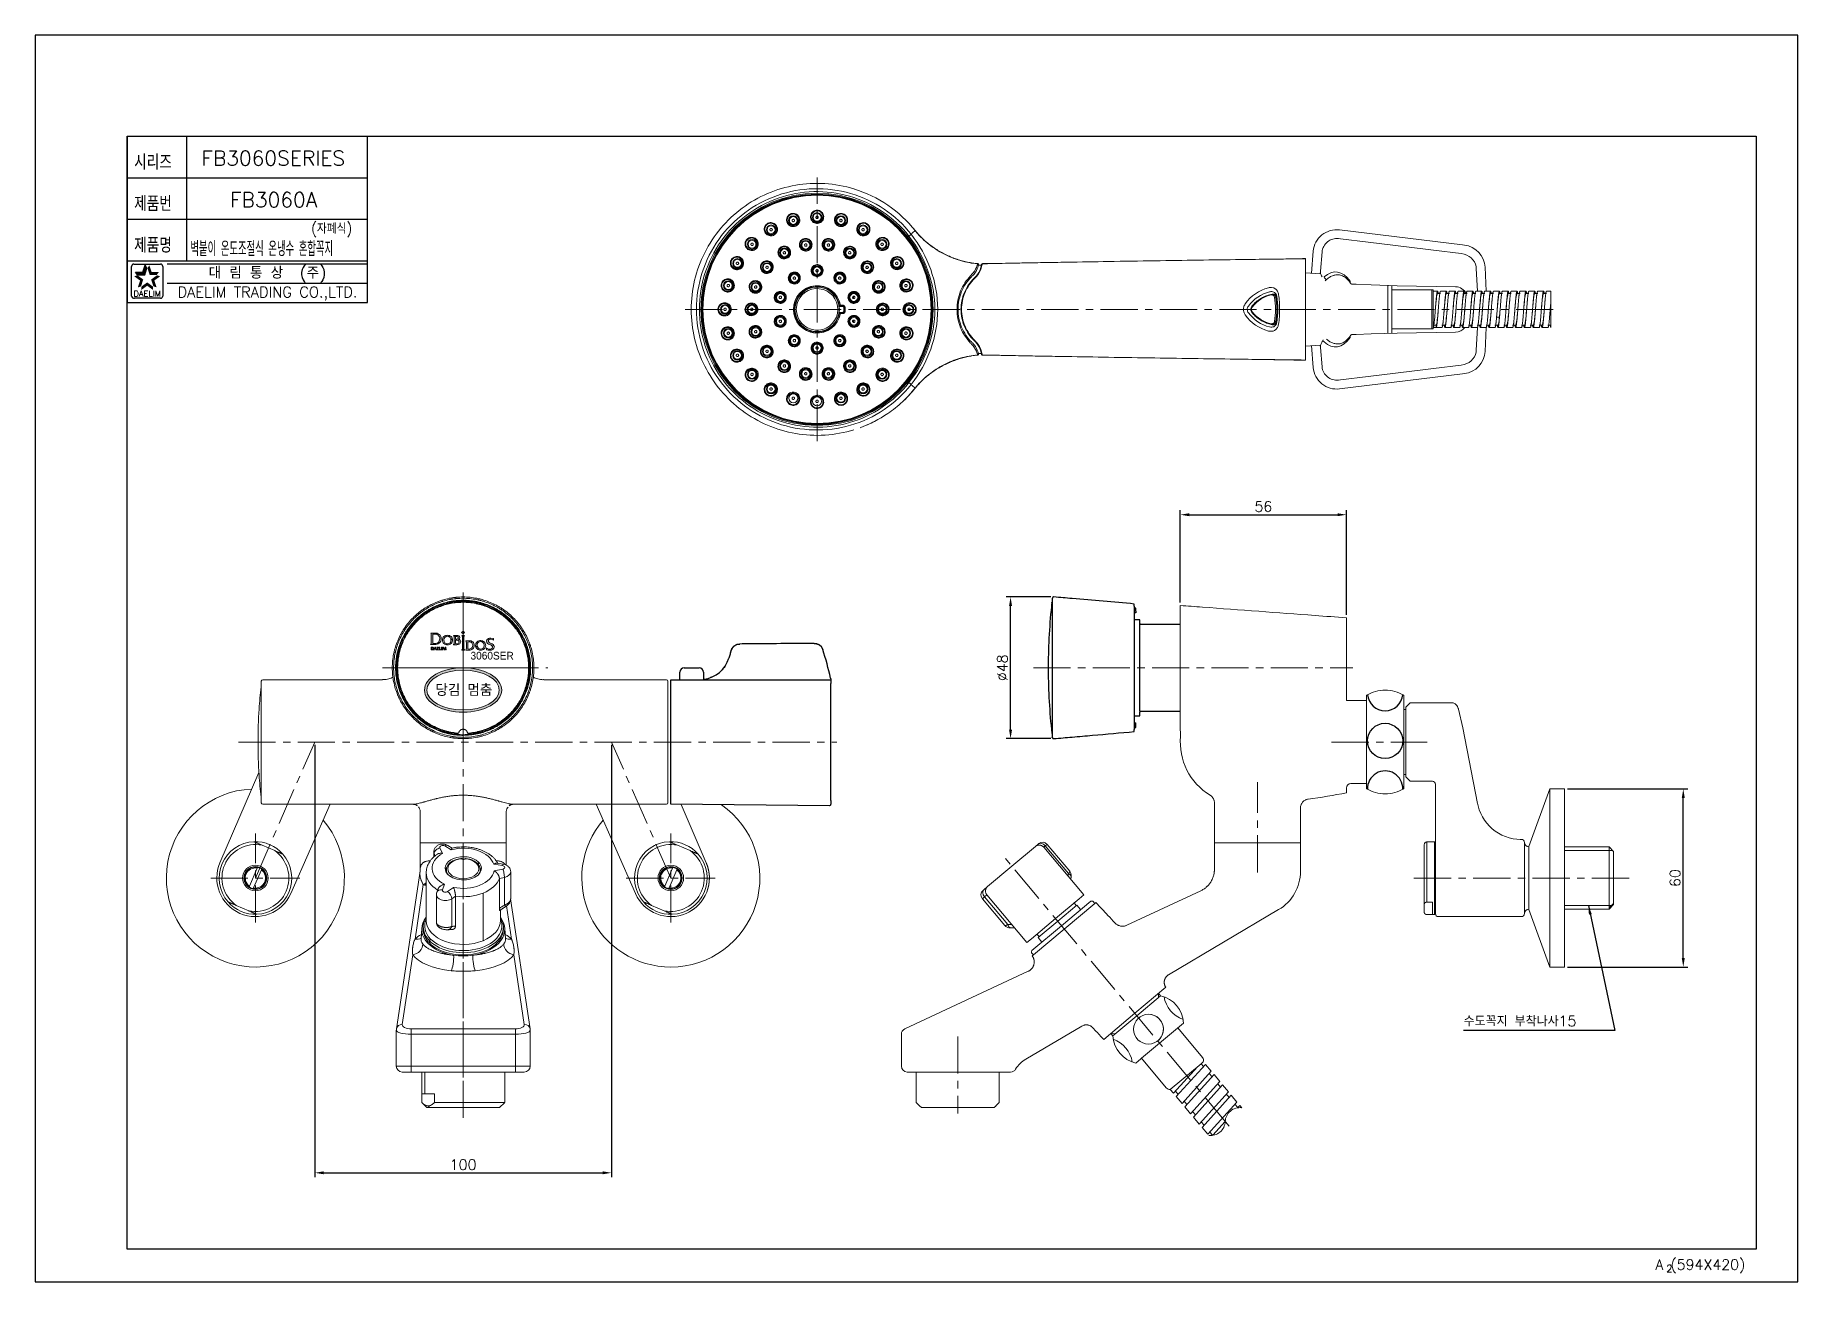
# Model space of a CAD drawing. Header units: millimetres. Extents: x 1435 to 2029, y -1230 to -810.
import ezdxf
from ezdxf.enums import TextEntityAlignment as Align

# ---------------------------------------------------------------- set-up
doc = ezdxf.new("R2010")
doc.units = ezdxf.units.MM
doc.header["$LTSCALE"] = 10
doc.linetypes.add('CENTER', pattern=[2, 1.25, -0.25, 0.25, -0.25])
doc.layers.get('0').update_dxf_attribs({"color": 2})
for name, color, linetype in [('00_COMPONENTS', 7, 'Continuous'), ('08_ALL_FEATURES', 7, 'Continuous'), ('1', 1, 'CENTER'), ('41', 7, 'Continuous'), ('CENTER', 1, 'CENTER'), ('CL', 1, 'CENTER'), ('D', 2, 'Continuous'), ('DIM', 2, 'Continuous'), ('DWG', 7, 'Continuous')]:
    doc.layers.add(name, color=color, linetype=linetype)
doc.styles.add('GHS', font='romans', dxfattribs={"bigfont": 'ghs'})
doc.styles.add('ROMANS', font='romans')
doc.dimstyles.new('ISO-25', dxfattribs={"dimscale": 0, "dimtxt": 3.5, "dimasz": 3, "dimexe": 1.5, "dimexo": 1, "dimgap": 1, "dimtad": 3, "dimtoh": 1, "dimdec": 4, "dimzin": 9, "dimdsep": 46, "dimtxsty": 'GHS', "dimcen": 2.5, "dimclrd": 256, "dimclre": 256, "dimclrt": 256, "dimadec": 4, "dimazin": 2, "dimtfac": 1, "dimtdec": 4, "dimtix": 1, "dimtmove": 2, "dimatfit": 3, "dimfxl": 0, "dimlwd": 25, "dimlwe": 25, "dimarcsym": 0})

msp = doc.modelspace()

# ---------------------------------------------------------------- texts
at = {"color": 7, "style": 'GHS'}
for s, p in [(' FB3060SERIES', (1513.40967, -851.07597)), ('FB3060A', (1515.24095, -865.07597))]:
    msp.add_text(s, height=5, dxfattribs=at).set_placement(p, align=Align.MIDDLE)
at = {"style": 'GHS'}
for s, height, width, p in [('(자폐식)', 3.5, 0.9, (1527.92629, -876.47353)), ('벽붙이 온도조절식 온냉수 혼합꼭지', 5, 0.45, (1487.19703, -884.0935))]:
    msp.add_text(s, height=height, dxfattribs=dict(at, width=width)).set_placement(p)
at = {"color": 7, "linetype": 'Continuous'}
for s, height, style, p in [('대 림 통 상  (주)', 4, 'GHS', (1513.16309, -889.95961)), ('DAELIM TRADING CO.,LTD.', 3.6, 'ROMANS', (1513.16309, -896.72695))]:
    msp.add_text(s, height=height, dxfattribs=dict(at, style=style)).set_placement(p, align=Align.MIDDLE)
at = {"color": 2, "linetype": 'Continuous', "style": 'ROMANS'}
msp.add_text('DAELIM', height=2, dxfattribs=at).set_placement((1472.63024, -897.72018), align=Align.CENTER)
at = {"color": 7, "style": 'GHS'}
for s, height, p in [('A (594X420)', 3.5, (1980.91659, -1225.6278)), ('2', 2.5, (1984.57027, -1226.45977))]:
    msp.add_text(s, height=height, dxfattribs=at).set_placement(p)
at = {"layer": 'D', "style": 'GHS', "width": 0.8}
for s, p in [('시리즈', (1468.24311, -854.92531)), ('제품번', (1468.24311, -868.92531)), ('제품명', (1468.24311, -882.92531))]:
    msp.add_text(s, height=5, dxfattribs=at).set_placement(p)
at = {"layer": 'D', "style": 'GHS'}
msp.add_text('수도꼭지 부착나사15', height=3.5, dxfattribs=at).set_placement((1916.28728, -1143.55693))
at = {"layer": 'D', "lineweight": 50, "attachment_point": 1}
for s, insert, char_height in [('{\\fGulim|b0|i0|c129|p50;3060SER}', (1581.59901, -1017.40258), 2.6), ('당김 멈춤', (1569.79865, -1028.41148), 3.5)]:
    msp.add_mtext_dynamic_manual_height_columns(s, width=76.7879831, gutter_width=35, heights=[0], dxfattribs=dict(at, insert=insert, char_height=char_height))
at = {"layer": 'D', "color": 2, "insert": (1760.85343, -1022.79104), "char_height": 3.5, "attachment_point": 5, "rotation": 90, "style": 'GHS'}
msp.add_mtext('%%C48', dxfattribs=at)

# ---------------------------------------------------------------- blocks, each defined once
blk = doc.blocks.new('*D0')
at = {"layer": 'Defpoints', "color": 0}
for p in [(1529.1, -1047.79), (1629.1, -1047.79), (1629.1, -1192.95)]:
    blk.add_point(p, dxfattribs=at)
at = {"layer": 'DIM', "lineweight": 25}
for p, q in [((1529.1, -1048.79), (1529.1, -1194.45)), ((1629.1, -1048.79), (1629.1, -1194.45)), ((1532.1, -1192.95), (1626.1, -1192.95))]:
    blk.add_line(p, q, dxfattribs=at)
at = {"layer": 'DIM'}
for points in [[(1532.1, -1192.45), (1532.1, -1193.45), (1529.1, -1192.95)], [(1626.1, -1192.45), (1626.1, -1193.45), (1629.1, -1192.95)]]:
    blk.add_solid(points, dxfattribs=at)
at = {"layer": 'DIM', "insert": (1579.1, -1190.2), "char_height": 3.5, "attachment_point": 5, "style": 'GHS'}
blk.add_mtext('100', dxfattribs=at)
blk = doc.blocks.new('*D1')
at = {"layer": 'Defpoints', "color": 0}
for p in [(1876.8, -971.21), (1820.8, -1001.79), (1876.8, -1005.94)]:
    blk.add_point(p, dxfattribs=at)
at = {"layer": 'DIM', "lineweight": 25}
for p, q in [((1820.8, -1000.79), (1820.8, -969.71)), ((1823.8, -971.21), (1873.8, -971.21)), ((1876.8, -1004.94), (1876.8, -969.71))]:
    blk.add_line(p, q, dxfattribs=at)
at = {"layer": 'DIM'}
for points in [[(1823.8, -970.71), (1823.8, -971.71), (1820.8, -971.21)], [(1873.8, -970.71), (1873.8, -971.71), (1876.8, -971.21)]]:
    blk.add_solid(points, dxfattribs=at)
at = {"layer": 'DIM', "insert": (1848.8, -968.46), "char_height": 3.5, "attachment_point": 5, "style": 'GHS'}
blk.add_mtext('56', dxfattribs=at)
blk = doc.blocks.new('*D2')
at = {"layer": 'Defpoints', "color": 0}
for p in [(1950.3, -1063.62), (1990.32, -1063.62), (1950.3, -1123.62)]:
    blk.add_point(p, dxfattribs=at)
at = {"layer": 'DIM', "lineweight": 25}
for p, q in [((1951.3, -1063.62), (1991.82, -1063.62)), ((1990.32, -1120.62), (1990.32, -1066.62)), ((1951.3, -1123.62), (1991.82, -1123.62))]:
    blk.add_line(p, q, dxfattribs=at)
at = {"layer": 'DIM'}
for points in [[(1989.82, -1066.62), (1990.82, -1066.62), (1990.32, -1063.62)], [(1989.82, -1120.62), (1990.82, -1120.62), (1990.32, -1123.62)]]:
    blk.add_solid(points, dxfattribs=at)
at = {"layer": 'DIM', "insert": (1987.57, -1093.62), "char_height": 3.5, "attachment_point": 5, "rotation": 90, "style": 'GHS'}
blk.add_mtext('60', dxfattribs=at)

# ---------------------------------------------------------------- dimensions: what is measured, and where the dimension line sits
at = {"layer": 'DIM'}
dim = msp.add_linear_dim(base=(1876.7965, -971.21147), p1=(1820.804, -1001.79136), p2=(1876.7965, -1005.93953), text='56', dimstyle='ISO-25', override={"dimscale": 1}, dxfattribs=at)
dim.commit()
dim.dimension.update_dxf_attribs({"geometry": '*D1', "text_midpoint": (1848.80025, -968.46147)})
dim = msp.add_linear_dim(base=(1629.1016, -1192.95275), p1=(1529.1016, -1047.79136), p2=(1629.1016, -1047.79136), dimstyle='ISO-25', override={"dimscale": 1}, dxfattribs=at)
dim.commit()
dim.dimension.update_dxf_attribs({"geometry": '*D0', "text_midpoint": (1579.1016, -1190.20275)})
dim = msp.add_linear_dim(base=(1990.31866, -1063.61711), p1=(1950.2965, -1123.61711), p2=(1950.2965, -1063.61711), angle=90, dimstyle='ISO-25', override={"dimscale": 1}, dxfattribs=at)
dim.commit()
dim.dimension.update_dxf_attribs({"geometry": '*D2', "text_midpoint": (1987.56866, -1093.61711)})

# ---------------------------------------------------------------- hatches: boundary and pattern name
at = {"layer": 'D', "lineweight": 5}
h = msp.add_hatch(color=256, dxfattribs=at)
h.dxf.hatch_style = 1
h.paths.add_polyline_path([(1581.13462, -1013.70822), (1580.0808, -1013.70822), (1580.02952, -1013.7595, -0.283727483), (1580.19185, -1014.35084), (1580.19185, -1016.11868, -0.28071507), (1579.98527, -1016.78035), (1579.98527, -1016.79347), (1581.11049, -1016.79347, 0.442992609), (1582.86901, -1015.22333, 0.459326646)])
h.paths.add_polyline_path([(1580.66937, -1014.09769), (1581.09228, -1014.04604, -0.485796948), (1582.33477, -1015.27963, -0.453459108), (1581.01227, -1016.45565), (1580.66937, -1016.4239)], flags=16)
h.paths.add_polyline_path([(1579.10156, -1011.91583), (1578.65558, -1011.91583), (1578.65558, -1011.9298, -0.295769587), (1578.86259, -1012.57707), (1578.86259, -1014.92643), (1579.10156, -1014.68746)])
h.paths.add_polyline_path([(1579.10156, -1010.40897), (1578.60816, -1010.90152), (1579.10156, -1011.39534)])
h.paths.add_polyline_path([(1579.10177, -1010.40876), (1579.1016, -1010.40893), (1579.1016, -1011.39538), (1579.10177, -1011.39555), (1579.5958, -1010.90194)])
h.paths.add_polyline_path([(1579.34095, -1014.44807), (1579.1016, -1014.68742), (1579.1016, -1016.79136), (1579.54754, -1016.79136), (1579.54754, -1016.77739, -0.290340844), (1579.34095, -1016.13477)])
h.paths.add_polyline_path([(1579.10156, -1014.68746), (1578.86259, -1014.92643), (1578.86259, -1016.13477, -0.29308353), (1578.65558, -1016.77739), (1578.65558, -1016.79136), (1579.10156, -1016.79136)])
h.paths.add_polyline_path([(1579.34095, -1012.57707, -0.288503849), (1579.54754, -1011.9298), (1579.54754, -1011.91583), (1579.1016, -1011.91583), (1579.1016, -1014.68742), (1579.34095, -1014.44807)])
h.paths.add_polyline_path([(1585.01404, -1013.96645, -0.03545833), (1585.18917, -1013.988), (1585.50122, -1013.67595, 0.070819456), (1585.04749, -1013.62863, 0.421412172), (1583.28896, -1015.24153, 0.085425646), (1583.38763, -1015.78954), (1583.82487, -1015.3523, -0.030066691), (1583.82321, -1015.19962, -0.443865101)])
h.paths.add_polyline_path([(1583.82487, -1015.3523), (1583.38763, -1015.78954, 0.327221924), (1585.0005, -1016.86883, 0.419765952), (1586.72643, -1015.21825, 0.339272176), (1585.50122, -1013.67595), (1585.18917, -1013.988, -0.38192324), (1586.19133, -1015.31223, -0.443619674), (1585.02378, -1016.53101, -0.378047502)])
h.paths.add_polyline_path([(1588.05498, -1016.51035, -0.152451071), (1586.88433, -1016.07296), (1587.02996, -1016.69865, 0.057411831), (1587.71211, -1016.85322)])
h.paths.add_polyline_path([(1589.63727, -1015.66868, 0.098613514), (1589.40743, -1015.1579), (1588.94458, -1015.62074, -0.053330572), (1589.02809, -1015.85367, -0.384931902), (1588.13528, -1016.51323, -0.009580527), (1588.05498, -1016.51035), (1587.71211, -1016.85322, 0.029313685), (1588.06966, -1016.87094, 0.40638958)])
h.paths.add_polyline_path([(1588.51332, -1014.58283, -0.278524056), (1587.57775, -1013.75267, -0.426840651), (1588.38674, -1013.17101, -0.173961488), (1589.28971, -1013.50206), (1589.28971, -1012.93606), (1588.43458, -1012.81329, 0.420899081), (1586.96857, -1013.81829, 0.31762364), (1588.09506, -1014.98118, -0.241900659), (1588.94458, -1015.62074), (1589.40743, -1015.1579, 0.192214531)])
h.paths.add_polyline_path([(1577.52274, -1013.20445, 0.325259116), (1577.99179, -1012.5957, 0.448332289), (1577.01177, -1011.91583), (1576.48504, -1011.91583), (1576.11567, -1012.28519, -0.11709626), (1576.10711, -1012.57199), (1576.10711, -1014.34026, -0.291561856), (1575.90052, -1014.98711), (1575.90052, -1015.00108), (1576.67438, -1015.00108, 0.113830395), (1577.72509, -1014.8563, 0.285054344), (1578.28685, -1014.03503, 0.372929377)])
h.paths.add_polyline_path([(1577.767, -1014.07737, -0.477527425), (1576.99357, -1014.66326), (1576.58548, -1014.62601), (1576.58548, -1013.46777), (1576.91356, -1013.44914, -0.446211231)], flags=16)
h.paths.add_polyline_path([(1576.74042, -1013.15873), (1576.58548, -1013.15873), (1576.58548, -1012.23968), (1576.89959, -1012.20623, -0.454212039), (1577.48083, -1012.67063, -0.414050191)], flags=16)
h.paths.add_polyline_path([(1576.48504, -1011.91583), (1575.90052, -1011.91583), (1575.90052, -1011.9298, -0.172212318), (1576.11567, -1012.28519)], flags=17)
h.paths.add_polyline_path([(1573.87276, -1011.83624, 0.421604075), (1572.11423, -1013.44914, 0.343840716), (1573.36954, -1015.03133), (1573.6828, -1014.71807, -0.374626776), (1572.6489, -1013.40681, -0.44379339), (1573.84016, -1012.17364, -0.390314683), (1575.02101, -1013.37985), (1575.46652, -1012.93434, 0.332018381)])
h.paths.add_polyline_path([(1575.5517, -1013.42586, 0.077540893), (1575.46652, -1012.93434), (1575.02101, -1013.37985, -0.028035588), (1575.01745, -1013.51941, -0.443543323), (1573.84947, -1014.73819, -0.033066031), (1573.6828, -1014.71807), (1573.36954, -1015.03133, 0.070264921), (1573.82661, -1015.07601, 0.419552855)])
h.paths.add_polyline_path([(1569.55687, -1011.09541), (1568.19586, -1011.09541, -0.236717515), (1568.38805, -1011.68723), (1568.3872, -1011.79264), (1568.38636, -1011.88281), (1568.38636, -1014.13875), (1568.38636, -1014.24204), (1568.3872, -1014.33687, -0.244077562), (1568.16157, -1014.96806), (1569.52682, -1014.96806, 0.439721881), (1571.73831, -1012.99575, 0.45990223)])
h.paths.add_polyline_path([(1571.20618, -1013.06814, -0.445845437), (1569.40532, -1014.62812), (1568.94092, -1014.58537), (1568.91298, -1014.57944), (1568.91298, -1011.509), (1568.94008, -1011.50308), (1569.512, -1011.43534, -0.483349663)], flags=16)
h.paths.add_polyline_path([(1568.66406, -1015.82658), (1568.3055, -1015.82658), (1568.3055, -1015.83039, -0.308202385), (1568.36985, -1016.02639), (1568.36985, -1016.57927), (1568.3055, -1016.78628), (1568.3055, -1016.79051), (1568.65687, -1016.79051, 0.442019739), (1569.20635, -1016.29944, 0.460079706)])
h.paths.add_polyline_path([(1569.03871, -1016.3168, -0.453726326), (1568.62596, -1016.6851), (1568.51928, -1016.67452), (1568.51928, -1015.9485), (1568.65052, -1015.93114, -0.48624502)], flags=16)
h.paths.add_polyline_path([(1569.74737, -1015.82658), (1569.51666, -1015.82658), (1569.51666, -1015.83039, -0.512502322), (1569.53782, -1015.96713), (1569.29356, -1016.57757), (1569.15174, -1016.78628), (1569.25588, -1016.79051), (1569.42141, -1016.79051), (1569.42141, -1016.78628, -0.55177575), (1569.3922, -1016.63515), (1569.46755, -1016.42814), (1569.83627, -1016.42814), (1569.91628, -1016.63515, -0.621846393), (1569.89596, -1016.78628), (1569.89596, -1016.79051), (1570.19653, -1016.79051), (1570.19653, -1016.78628), (1570.0526, -1016.57757)])
h.paths.add_polyline_path([(1569.5065, -1016.31976), (1569.65128, -1015.95104), (1569.79479, -1016.31976)], flags=16)
h.paths.add_polyline_path([(1570.71935, -1016.20589), (1570.71469, -1016.20589), (1570.65034, -1016.21435), (1570.47635, -1016.21435), (1570.47635, -1015.94173), (1570.62579, -1015.93114), (1570.79936, -1015.99041), (1570.80317, -1015.99041), (1570.80317, -1015.81896), (1570.79936, -1015.81896), (1570.72951, -1015.82658), (1570.26045, -1015.82658), (1570.26045, -1015.83039, -0.295921748), (1570.32692, -1016.03317), (1570.32692, -1016.58519, -0.29726572), (1570.26045, -1016.78628), (1570.26045, -1016.79051), (1570.87175, -1016.79051), (1570.93736, -1016.59874), (1570.93355, -1016.59874), (1570.66262, -1016.6851), (1570.47635, -1016.66774), (1570.47635, -1016.31976), (1570.58473, -1016.31976), (1570.71469, -1016.36083), (1570.71935, -1016.36083)])
h.paths.add_polyline_path([(1571.2392, -1016.03317, -0.292936436), (1571.30397, -1015.83039), (1571.30397, -1015.82658), (1571.02457, -1015.82658), (1571.02457, -1015.83039, -0.291903352), (1571.09019, -1016.03317), (1571.09019, -1016.58519, -0.293234221), (1571.02457, -1016.78628), (1571.02457, -1016.79051), (1571.61036, -1016.79051), (1571.63752, -1016.76335), (1571.70275, -1016.59535), (1571.69852, -1016.59535), (1571.43901, -1016.6851), (1571.2392, -1016.67198)])
h.paths.add_polyline_path([(1571.99146, -1016.03317, -0.285970868), (1572.05581, -1015.83039), (1572.05581, -1015.82658), (1571.77768, -1015.82658), (1571.77768, -1015.83039, -0.294910642), (1571.84245, -1016.03317), (1571.84245, -1016.55842), (1571.99146, -1016.4094)])
h.paths.add_polyline_path([(1571.99146, -1016.58519), (1571.99146, -1016.4094), (1571.84245, -1016.55842), (1571.84245, -1016.58519, -0.289174138), (1571.77768, -1016.78628), (1571.77768, -1016.79051), (1572.05581, -1016.79051), (1572.05581, -1016.78628, -0.288269602)])
h.paths.add_polyline_path([(1572.37547, -1016.02539), (1572.24758, -1016.15329), (1572.18916, -1016.58138), (1572.10746, -1016.78628), (1572.10746, -1016.79051), (1572.34622, -1016.79051), (1572.34622, -1016.78628), (1572.29923, -1016.6017)])
h.paths.add_polyline_path([(1572.50569, -1015.89517), (1572.50497, -1015.89347), (1572.48353, -1015.82658), (1572.22726, -1015.82658), (1572.22726, -1015.83039), (1572.27298, -1015.96713), (1572.24758, -1016.15329), (1572.37547, -1016.02539), (1572.38262, -1015.97136), (1572.39652, -1016.00435)])
h.paths.add_polyline_path([(1572.50569, -1015.89517), (1572.39652, -1016.00435), (1572.66118, -1016.63261), (1572.78987, -1016.80914), (1573.11795, -1015.97009), (1573.20177, -1016.67579), (1573.14208, -1016.78628), (1573.14208, -1016.79051), (1573.42445, -1016.79051), (1573.42445, -1016.78628), (1573.34994, -1016.63684), (1573.253, -1015.91717), (1573.29872, -1015.83039), (1573.29872, -1015.82658), (1573.04492, -1015.82658), (1573.02313, -1015.91844), (1572.78013, -1016.5399)])
edge = h.paths.add_edge_path()
edge.add_ellipse((1579.10156, -1030.29136), major_axis=(-13, 0), ratio=0.576923077, start_angle=270, end_angle=450)
edge.add_line((1579.10156, -1037.79136), (1579.10156, -1036.99138))
edge.add_ellipse((1579.10156, -1030.29137), major_axis=(-12.2, 0.00001), ratio=0.549180434, start_angle=270.00005502, end_angle=450.00001618, ccw=False)
edge.add_line((1579.10156, -1023.59137), (1579.10156, -1022.79136))
edge = h.paths.add_edge_path()
edge.add_ellipse((1579.10156, -1030.29136), major_axis=(-13, 0), ratio=0.576923077, start_angle=90.0001891, end_angle=269.9998109)
edge.add_line((1579.1016, -1022.79136), (1579.1016, -1023.59137))
edge.add_ellipse((1579.10156, -1030.29137), major_axis=(-12.2, 0.00001), ratio=0.549180434, start_angle=90.00021768, end_angle=269.99985352, ccw=False)
edge.add_line((1579.1016, -1036.99138), (1579.1016, -1037.79136))

# ---------------------------------------------------------------- linework, layer by layer
at = {"color": 4}
for p, q in [((1465.90275, -1218.6547), (1465.90275, -843.6547)), ((1465.90275, -843.6547), (2014.90275, -843.6547)), ((2014.90275, -843.6547), (2014.90275, -1218.6547)), ((2014.90275, -1218.6547), (1465.90275, -1218.6547))]:
    msp.add_line(p, q, dxfattribs=at)
at = {"color": 7}
for p, q in [((1465.90275, -843.6547), (1465.90275, -899.6547)), ((1485.90275, -843.6547), (1485.90275, -885.6547)), ((1465.90275, -857.6547), (1546.90275, -857.6547)), ((1465.90275, -871.6547), (1546.90275, -871.6547)), ((1465.90275, -885.6547), (1546.90275, -885.6547)), ((1465.90275, -899.6547), (1546.90275, -899.6547))]:
    msp.add_line(p, q, dxfattribs=at)
at = {"color": 2, "linetype": 'Continuous'}
for p, q in [((1467.38024, -897.52018), (1467.38024, -887.52018)), ((1468.13024, -886.77018), (1477.13024, -886.77018)), ((1477.88024, -887.52018), (1477.88024, -897.52018)), ((1479.40275, -886.6547), (1546.90275, -886.6547)), ((1479.40275, -893.1547), (1546.90275, -893.1547)), ((1477.13024, -898.27018), (1468.38024, -898.27018))]:
    msp.add_line(p, q, dxfattribs=at)
at = {"color": 2}
for p, q in [((1469.38197, -890.38707), (1468.71687, -889.47164)), ((1468.71687, -889.47164), (1471.14188, -889.47164)), ((1469.38197, -890.38707), (1471.80699, -890.38707)), ((1471.14188, -889.47164), (1471.89125, -887.16531)), ((1471.80699, -890.38707), (1472.55636, -888.08075)), ((1472.55636, -888.08075), (1471.89125, -887.16531))]:
    msp.add_line(p, q, dxfattribs=at)
at = {"color": 0, "lineweight": 5}
for p, q in [((1576.56816, -1000.39852), (1576.56816, -1000.70612)), ((1581.56816, -1000.69079), (1581.56816, -1000.39044)), ((1551.91972, -1026.79136), (1550.1016, -1026.79136)), ((1608.1016, -1026.79136), (1606.27603, -1026.79136)), ((1608.1016, -1026.79136), (1647.6016, -1026.79136)), ((1648.1016, -1027.29136), (1648.1016, -1028.29136)), ((1648.1016, -1047.79136), (1648.1016, -1028.29136)), ((1576.56816, -1045.1886), (1576.56816, -1044.88372)), ((1581.56816, -1044.8895), (1581.56816, -1045.19663)), ((1648.1016, -1067.29136), (1648.1016, -1047.79136)), ((1510.28746, -1058.03488), (1497.16409, -1088.46971)), ((1520.99325, -1098.86961), (1534.27839, -1068.79203)), ((1550.1016, -1068.79136), (1562.33464, -1068.79136)), ((1595.83607, -1068.79136), (1608.1016, -1068.79136)), ((1647.6016, -1068.79136), (1608.1016, -1068.79136)), ((1623.92724, -1068.79155), (1637.20729, -1098.86881)), ((1648.1016, -1067.29136), (1648.1016, -1068.29136)), ((1661.03789, -1088.4722), (1652.56757, -1068.82096)), ((1652.5683, -1068.82149), (1661.03845, -1088.47195)), ((1564.65721, -1079.79137), (1564.65721, -1071.5628)), ((1564.65721, -1071.5628), (1564.65721, -1081.79137)), ((1593.65721, -1076.14667), (1593.65721, -1071.5614)), ((1593.65721, -1081.79137), (1593.65721, -1071.5614)), ((1564.65721, -1081.79137), (1564.65721, -1090.41021)), ((1564.65721, -1081.79137), (1593.65721, -1081.79137)), ((1569.22378, -1084.81357), (1569.22378, -1086.51959)), ((1569.35843, -1086.40802), (1569.35843, -1085.38481)), ((1569.35843, -1085.38481), (1569.711, -1086.1155)), ((1571.26866, -1083.47189), (1572.15949, -1085.31811)), ((1575.11039, -1084.12217), (1572.90282, -1082.80961)), ((1575.46007, -1083.53536), (1573.92494, -1082.62261)), ((1593.65721, -1089.26485), (1593.65721, -1081.79137)), ((1564.58649, -1091.35561), (1556.62185, -1144.46786)), ((1566.65721, -1091.88211), (1566.65721, -1107.96905)), ((1573.45783, -1090.87349), (1573.45783, -1091.57558)), ((1584.3172, -1088.25879), (1584.3172, -1089.24513)), ((1584.85783, -1091.57558), (1584.85783, -1090.87349)), ((1592.36837, -1089.39777), (1589.43556, -1088.97056)), ((1589.57139, -1091.21121), (1592.44359, -1090.6386)), ((1592.65666, -1088.95075), (1590.49971, -1088.63655)), ((1595.14735, -1100.57396), (1595.14735, -1091.55675)), ((1661.03789, -1088.4722), (1661.03845, -1088.47195)), ((1565.66321, -1095.84899), (1562.91448, -1114.17894)), ((1570.64635, -1097.3136), (1570.23902, -1098.46897)), ((1572.78986, -1095.7167), (1572.12523, -1097.60187)), ((1573.83461, -1098.18041), (1575.87659, -1096.76141)), ((1585.82397, -1098.67879), (1585.82397, -1114.76573)), ((1591.31806, -1093.74106), (1593.03605, -1093.39856)), ((1591.31806, -1103.8541), (1591.31806, -1093.74106)), ((1593.03605, -1093.39856), (1593.03605, -1102.73759)), ((1570.1005, -1099.27602), (1570.1005, -1108.52697)), ((1575.30281, -1100.58546), (1576.52421, -1099.73669)), ((1575.30281, -1109.92449), (1575.30281, -1100.58546)), ((1576.52421, -1099.73669), (1576.52421, -1109.84973)), ((1591.65721, -1107.96905), (1591.65721, -1104.40421)), ((1593.72807, -1103.03003), (1595.39994, -1114.17894)), ((1601.69257, -1144.46786), (1595.12685, -1100.68428)), ((1565.17076, -1110.48428), (1564.9156, -1114.21024)), ((1565.65721, -1110.11397), (1565.65721, -1110.88002)), ((1592.65721, -1110.88002), (1592.65721, -1110.11397)), ((1593.39882, -1114.21024), (1593.14367, -1110.48428)), ((1654.29907, -1105.53291), (1654.29802, -1105.53337)), ((1568.16051, -1114.18767), (1567.73756, -1114.74211)), ((1567.73756, -1115.50815), (1567.73756, -1114.74211)), ((1562.12298, -1119.45707), (1558.59974, -1142.95185)), ((1596.19144, -1119.45707), (1599.71469, -1142.95185)), ((1556.59243, -1144.86205), (1556.59243, -1156.98683)), ((1561.59243, -1144.44836), (1596.72199, -1144.44836)), ((1561.59243, -1146.26097), (1561.59243, -1144.44836)), ((1561.59243, -1146.26097), (1561.59243, -1156.98683)), ((1596.72199, -1146.26097), (1561.59243, -1146.26097)), ((1596.72199, -1146.26097), (1596.72199, -1144.44836)), ((1596.72199, -1146.26097), (1596.72199, -1156.98683)), ((1601.72199, -1156.98683), (1601.72199, -1144.86205)), ((1556.59243, -1156.98683), (1561.59243, -1156.98683)), ((1561.59243, -1156.98683), (1596.72199, -1156.98683)), ((1561.59243, -1158.98683), (1561.59243, -1156.98683)), ((1596.72199, -1156.98683), (1601.72199, -1156.98683)), ((1596.72199, -1156.98683), (1596.72199, -1158.98683)), ((1561.59243, -1158.98683), (1558.59243, -1158.98683)), ((1596.72199, -1158.98683), (1561.59243, -1158.98683)), ((1565.15721, -1158.98689), (1565.15721, -1166.30064)), ((1566.22502, -1166.30064), (1566.22502, -1158.98689)), ((1593.15721, -1166.30064), (1593.15721, -1158.98689)), ((1599.72199, -1158.98683), (1596.72199, -1158.98683)), ((1565.15721, -1166.30064), (1566.22502, -1166.30064)), ((1565.15972, -1169.22951), (1565.15972, -1166.30064)), ((1565.26476, -1169.33705), (1566.91453, -1170.98683)), ((1566.22502, -1166.30064), (1569.45471, -1166.30064)), ((1569.45471, -1169.22951), (1569.45471, -1166.30064)), ((1593.15471, -1169.22951), (1569.45471, -1169.22951)), ((1591.39989, -1170.98683), (1593.04967, -1169.33705)), ((1593.15471, -1169.22951), (1593.15471, -1166.30064)), ((1593.15721, -1166.30064), (1593.15471, -1166.30064)), ((1566.91453, -1170.98683), (1567.84831, -1170.98683)), ((1567.84831, -1170.98683), (1567.30721, -1170.40106)), ((1591.39989, -1170.98683), (1567.84831, -1170.98683))]:
    msp.add_line(p, q, dxfattribs=at)
at = {"lineweight": 5}
for p, q in [((1965.2965, -1103.71987), (1965.2965, -1083.63958)), ((1966.7965, -1102.21987), (1966.7965, -1085.01436)), ((1965.2965, -1103.71987), (1966.7965, -1102.21987))]:
    msp.add_line(p, q, dxfattribs=at)
at = {"color": 7, "lineweight": 5}
msp.add_line((1906.80162, -1088.95664), (1906.80162, -1105.62224), dxfattribs=at)
msp.add_lwpolyline([(2028.90275, -1229.6547), (2028.90275, -809.6547), (1434.90275, -809.6547), (1434.90275, -1229.6547)], close=True)
at = {"color": 2, "linetype": 'Continuous'}
for centre, radius, start, end in [((1468.13024, -887.52018), 0.75, 90, 180), ((1477.13024, -887.52018), 0.75, 0, 90), ((1468.25524, -897.39518), 0.88388, 188.13010235, 278.13010235), ((1477.13024, -897.52018), 0.75, 270, 0)]:
    msp.add_arc(centre, radius, start, end, dxfattribs=at)
at = {"color": 0, "lineweight": 5}
for centre, radius, start, end in [((1647.6016, -1027.29136), 0.5, 0, 90), ((1509.1016, -1093.61711), 30, 92.35687526, 40.48874936), ((1647.6016, -1068.29136), 0.5, 270, 0), ((1649.1016, -1093.61711), 30, 270, 55.3443754), ((1649.1016, -1093.61711), 30, 139.50562495, 270), ((1509.1016, -1093.61711), 13, 156.67449673, 246.42182152), ((1509.1016, -1093.61711), 13, 246.42182152, 336.16914631), ((1558.59243, -1156.98683), 2, 180, 270), ((1599.72199, -1156.98683), 2, 270, 0)]:
    msp.add_arc(centre, radius, start, end, dxfattribs=at)
for centre, major_axis, ratio, start_param, end_param in [((1579.15721, -1090.35003), (-10.5, 0), 0.64278761, 5.441825982, 7.202437611), ((1572.22378, -1084.81357), (-3, 0), 0.64278761, 0.000658463, 0.300745877), ((1571.26866, -1085.00398), (-1.80128, -0.86914), 0.731661152, 4.373011719, 5.943808046), ((1572.22378, -1083.28148), (-1, 0), 0.64278761, 3.965937306, 6.583931184), ((1579.15721, -1090.35003), (-6.1, 0), 0.64278761, 3.704137919, 6.845730572), ((1572.90282, -1084.3417), (-1.02212, -1.71909), 0.520173443, 3.141598595, 3.993632722), ((1579.15721, -1090.35003), (-10.5, 0), 0.64278761, 3.34743088, 5.108042509), ((1579.15721, -1091.88211), (-12.5, 0), 0.64278761, 0.000014113, 0.8073535), ((1579.15721, -1091.5757), (-6.1, 0), 0.64278761, 5.848324042, 6.126207817), ((1579.15783, -1090.87349), (5.7, 0), 0.64278761, 3.129661402, 3.141621514), ((1579.15783, -1090.87349), (5.7, 0), 0.64278761, 3.141621416, 3.594632844), ((1579.15783, -1091.57558), (-5.7, 0), 0.64278761, 0.000045967, 0.050262272), ((1579.15783, -1090.87349), (5.7, 0), 0.64278761, 3.125130524, 3.129661402), ((1579.15783, -1090.49066), (5.21605, 0), 0.64278761, 3.129661402, 6.266723177), ((1579.15783, -1090.49066), (5.21605, 0), 0.64278761, 3.125130524, 3.129661402), ((1579.15783, -1090.49066), (5.21605, 0), 0.64278761, 1.674499827, 3.125130524), ((1579.15721, -1090.35003), (-6.1, 0), 0.64278761, 0.562545265, 3.704137919), ((1579.15783, -1090.49066), (5.21605, 0), 0.64278761, 6.271254056, 7.726416381), ((1579.15783, -1090.87349), (5.7, 0), 0.64278761, 5.831700939, 6.266723177), ((1579.15783, -1090.49066), (5.21605, 0), 0.64278761, 6.266723177, 6.271254056), ((1579.15721, -1091.5757), (-6.1, 0), 0.64278761, 3.298528933, 3.572338441), ((1579.15721, -1090.35003), (-10.5, 0), 0.64278761, 2.133341592, 3.013647407), ((1579.15783, -1091.57558), (-5.7, 0), 0.64278761, 3.091962241, 3.129661402), ((1579.15783, -1090.87349), (5.7, 0), 0.64278761, 6.266723177, 6.271254056), ((1579.15783, -1090.87349), (5.7, 0), 0.64278761, 6.271254056, 6.283199429), ((1579.15783, -1091.57558), (-5.7, 0), 0.64278761, 3.129661402, 3.141606776), ((1592.36837, -1090.92986), (0.28829, 1.97911), 0.169305679, 6.282640762, 6.993672394), ((1592.14735, -1090.02466), (-1, 0), 0.64278761, 2.133341592, 4.489536082), ((1592.14735, -1090.02466), (-1, 0), 0.64278761, 1.871542204, 2.133341592), ((1592.44359, -1092.17069), (-0.39103, 1.9614), 0.226927405, 3.991562151, 5.562358478), ((1592.14735, -1091.55675), (-3, 0), 0.64278761, 1.871542204, 3.141576118), ((1592.14735, -1091.55675), (-3, 0), 0.64278761, 3.141576013, 3.180539143), ((1649.09966, -1093.61796), (5.19918, -11.91506), 0.999999999, 6.283116374, 7.849502686), ((1649.10072, -1093.6175), (5.19918, -11.91506), 0.999999999, 6.283116374, 7.858477836), ((1565.66321, -1088.59853), (2.63936, 7.55207), 0.577572446, 3.685752172, 3.88197834), ((1579.15721, -1087.45335), (22.5, 0), 0.466307665, 4.069221263, 4.091734193), ((1566.07193, -1088.73805), (2.53002, 7.5894), 0.561294212, 3.677527621, 3.79594706), ((1579.15721, -1087.45335), (22.5, 0), 0.466307658, 4.09173423, 4.123368222), ((1572.12523, -1099.13396), (1.88621, -0.66499), 0.747100847, 1.828339794, 3.141893741), ((1573.1005, -1097.74393), (-1, 0), 0.64278761, 6.060332409, 8.416526899), ((1573.1005, -1097.74393), (-1, 0), 0.64278761, 2.133341592, 2.39514098), ((1573.83461, -1099.7125), (1.14131, -1.64238), 0.562355473, 0.680353507, 2.251149833), ((1579.15721, -1090.35003), (-10.5, 0), 0.64278761, 1.253035777, 2.133341592), ((1579.15721, -1091.88211), (-12.5, 0), 0.64278761, 1.358566898, 2.133341592), ((1579.15721, -1091.88211), (-12.5, 0), 0.64278761, 2.133341592, 2.908116286), ((1649.09967, -1093.61797), (5.19918, -11.91506), 0.999999999, 4.716730061, 6.283116374), ((1573.1005, -1099.27602), (-3, 0), 0.64278761, 6.282677787, 7.369329348), ((1573.1005, -1099.27602), (-3, 0), 0.64278761, 1.086144041, 2.39514098), ((1579.15721, -1110.88002), (-14, 0), 0.64278761, 5.815968157, 7.619652806), ((1579.15721, -1110.11397), (13.5, 0), 0.64278761, 2.754247962, 3.704137919), ((1579.15721, -1109.73095), (13, 0), 0.64278761, 2.863320123, 3.704137919), ((1579.15721, -1107.96905), (12.5, 0), 0.64278761, 3.141596527, 5.274934245), ((1579.15721, -1110.11397), (-13.5, 0), 0.64278761, 0.562545265, 3.528895924), ((1579.15721, -1109.73095), (-13, 0), 0.64278761, 0.562545265, 3.419823737), ((1579.15721, -1110.88002), (-14, 0), 0.64278761, 1.805125155, 3.608809804), ((1579.15721, -1107.96905), (12.5, 0), 0.64278761, 5.274934245, 6.283189136), ((1562.12298, -1116.28499), (2.91753, 1.93339), 0.872727897, 4.18804775, 5.776912884), ((1579.15721, -1117.29573), (17.73592, 0), 0.437569765, 2.492725154, 2.728316693), ((1562.91448, -1111.00687), (-2.47216, 2.47759), 0.834538888, 2.267325982, 2.947436223), ((1579.15721, -1110.88002), (13.5, 0), 0.64278761, 3.141547444, 3.704137919), ((1579.15721, -1110.88002), (-13.5, 0), 0.64278761, 0.562545265, 3.141547381), ((1596.19144, -1116.28499), (-2.91753, 1.93339), 0.872727897, 0.506272423, 2.095137557), ((1579.15721, -1117.29573), (17.73592, 0), 0.437569765, 0.413275961, 0.6488675), ((1595.39994, -1111.00687), (2.47216, 2.47759), 0.834538888, 3.335749085, 4.015859325), ((1579.15721, -1117.29573), (17.73592, 0), 0.437569765, 3.423821839, 4.48129875), ((1575.095, -1121.67805), (0.35846, 3.4816), 0.214518772, 3.589068601, 5.362088374), ((1579.15721, -1110.88002), (-14, 0), 0.64278761, 1.336467498, 1.805125155), ((1583.21943, -1121.67805), (-0.35846, 3.4816), 0.214518772, 0.921096933, 2.694116706), ((1579.15721, -1117.29573), (17.73592, 0), 0.437569765, 4.94347921, 6.000956122), ((1561.59243, -1144.86205), (5, 0), 0.279784595, 3.141608169, 4.71238898), ((1558.59974, -1144.76446), (-1.97788, 0.2966), 0.904493196, 4.847202735, 6.285380115), ((1561.59243, -1143.04943), (3, 0), 0.466307658, 3.071779484, 4.71238898), ((1596.72199, -1143.04943), (3, 0), 0.466307658, 4.71238898, 6.352998477), ((1596.72199, -1144.86205), (5, 0), 0.279784595, 4.71238898, 6.283169792), ((1599.71469, -1144.76446), (1.97788, 0.2966), 0.904493196, 6.281690339, 7.719167879)]:
    msp.add_ellipse(centre, major_axis=major_axis, ratio=ratio, start_param=start_param, end_param=end_param, dxfattribs=at)
for points, knots in [([(1579.1016, -1046.66079), (1578.31342, -1046.66079), (1577.52771, -1046.62185), (1576.54865, -1046.52469), (1576.353, -1046.50283), (1576.05974, -1046.46638), (1575.96206, -1046.45362), (1575.76713, -1046.42694), (1575.28071, -1046.35729), (1574.79874, -1046.273), (1573.65042, -1046.04311), (1572.1417, -1045.66312), (1570.67706, -1045.13831), (1569.59536, -1044.68961), (1569.23759, -1044.53084), (1568.79395, -1044.32068), (1568.7054, -1044.27806), (1568.52865, -1044.19164), (1568.4404, -1044.14782), (1568.17663, -1044.01478), (1568.00225, -1043.9241), (1567.13754, -1043.46083), (1566.46885, -1043.05877), (1565.17634, -1042.19346), (1564.55253, -1041.7302), (1563.3499, -1040.74238), (1562.77106, -1040.21781), (1562.14596, -1039.59212), (1562.07686, -1039.5221), (1561.93941, -1039.38107), (1561.87107, -1039.31008), (1561.66771, -1039.0962), (1561.53417, -1038.95222), (1561.13958, -1038.51615), (1560.88456, -1038.21994), (1560.14321, -1037.31504), (1559.68056, -1036.69016), (1558.81771, -1035.39759), (1558.41751, -1034.72992), (1557.86492, -1033.69575), (1557.68868, -1033.34557), (1557.47854, -1032.90089), (1557.43699, -1032.81155), (1557.35505, -1032.63245), (1557.23393, -1032.36332), (1557.11815, -1032.09275), (1556.74394, -1031.1877), (1556.48204, -1030.45356), (1556.03142, -1028.96556), (1555.84271, -1028.21171), (1555.53887, -1026.68417), (1555.42374, -1025.91048), (1555.33704, -1025.02855), (1555.32801, -1024.93042), (1555.31118, -1024.73439), (1555.28779, -1024.44047), (1555.26989, -1024.14697), (1555.24135, -1023.56049), (1555.232, -1023.17023), (1555.23252, -1022.00156), (1555.27092, -1021.22528), (1555.42328, -1019.67833), (1555.53723, -1018.90766), (1555.72792, -1017.94791), (1555.78875, -1017.66025), (1555.85508, -1017.37301), (1555.90052, -1017.1816), (1555.92387, -1017.08589), (1556.04354, -1016.60825), (1556.14833, -1016.2301), (1556.4893, -1015.10725), (1556.75201, -1014.37413), (1557.34685, -1012.9382), (1557.67898, -1012.23538), (1558.22969, -1011.20408), (1558.42203, -1010.86414), (1558.72389, -1010.36006), (1558.87817, -1010.10948), (1559.0375, -1009.86111), (1559.14486, -1009.69602), (1559.19909, -1009.61374), (1559.69094, -1008.87749), (1560.15695, -1008.24983), (1561.14471, -1007.04633), (1561.66647, -1006.4705), (1562.76554, -1005.37047), (1563.34285, -1004.84627), (1564.10008, -1004.22411), (1564.25331, -1004.10134), (1564.48586, -1003.9197), (1564.56388, -1003.85953), (1564.72059, -1003.74022), (1565.11381, -1003.44467), (1565.51418, -1003.1627), (1566.48853, -1002.51155), (1567.8235, -1001.71145), (1569.22899, -1001.04532), (1570.30988, -1000.59659), (1570.67465, -1000.45551), (1571.22862, -1000.25684), (1571.41441, -1000.19278), (1571.69483, -1000.09997), (1571.78858, -1000.06958), (1571.97624, -1000.01004), (1572.07019, -999.98086), (1572.91693, -999.72367), (1573.67773, -999.53312), (1574.831, -999.3038), (1575.21744, -999.2368), (1575.80014, -999.15053), (1576.09225, -999.11096), (1576.38551, -999.07676), (1576.58127, -999.05515), (1576.6793, -999.04495), (1577.56065, -998.95872), (1578.34158, -998.92133), (1579.89862, -998.92254), (1580.67473, -998.96114), (1582.22214, -999.11402), (1582.99345, -999.2283), (1583.9545, -999.41963), (1584.14655, -999.46033), (1584.4344, -999.52506), (1584.53035, -999.54726), (1584.722, -999.59285), (1585.19991, -999.70969), (1585.67183, -999.84066), (1586.79316, -1000.18162), (1588.25823, -1000.70711), (1589.66424, -1001.372), (1590.69632, -1001.92358), (1591.03661, -1002.11627), (1591.54133, -1002.41879), (1591.70861, -1002.52188), (1591.9581, -1002.67992), (1592.04104, -1002.73318), (1592.20597, -1002.84054), (1592.28802, -1002.89468), (1593.02277, -1003.38599), (1593.64955, -1003.85166), (1594.85198, -1004.83919), (1595.42764, -1005.36106), (1596.52783, -1006.46098), (1597.05238, -1007.03902), (1597.61292, -1007.72183), (1597.67479, -1007.79815), (1597.7977, -1007.95171), (1597.85877, -1008.02897), (1598.04056, -1008.26193), (1598.15958, -1008.41841), (1598.5102, -1008.89135), (1598.73534, -1009.21129), (1599.38542, -1010.18479), (1600.18471, -1011.51925), (1600.8508, -1012.92566), (1601.29963, -1014.00787), (1601.44077, -1014.37319), (1601.60641, -1014.83566), (1601.63899, -1014.92845), (1601.70308, -1015.1146), (1601.73459, -1015.208), (1601.82722, -1015.48829), (1601.88654, -1015.67554), (1602.1711, -1016.61371), (1602.3603, -1017.37037), (1602.66381, -1018.89561), (1602.7781, -1019.66419), (1602.93153, -1021.21333), (1602.97068, -1021.99387), (1602.97107, -1022.87894), (1602.97051, -1022.97741), (1602.96816, -1023.17441), (1602.96281, -1023.46956), (1602.95202, -1023.76374), (1602.92326, -1024.35077), (1602.89452, -1024.7404), (1602.78003, -1025.90414), (1602.66609, -1026.67315), (1602.36371, -1028.19765), (1602.17526, -1028.95314), (1601.83563, -1030.07604), (1601.71291, -1030.44861), (1601.54737, -1030.91213), (1601.51364, -1031.00475), (1601.44516, -1031.18926), (1601.34083, -1031.46511), (1601.23171, -1031.73823), (1600.8574, -1032.64265), (1600.52429, -1033.34704), (1599.79218, -1034.71839), (1599.39318, -1035.38534), (1598.74495, -1036.3575), (1598.52058, -1036.67683), (1598.17137, -1037.14865), (1597.99361, -1037.38276), (1597.81106, -1037.61416), (1597.6883, -1037.76781), (1597.62636, -1037.84436), (1597.06443, -1038.53008), (1596.53901, -1039.10985), (1595.4381, -1040.2119), (1594.8626, -1040.73418), (1593.66183, -1041.72159), (1593.03656, -1042.18672), (1592.22314, -1042.7316), (1591.97672, -1042.89232), (1591.72668, -1043.04887), (1591.55917, -1043.15231), (1591.47498, -1043.20358), (1591.05317, -1043.4569), (1590.71207, -1043.6504), (1589.67805, -1044.20397), (1588.97442, -1044.53718), (1587.53913, -1045.13328), (1586.80748, -1045.39616), (1585.68875, -1045.73719), (1585.31229, -1045.84197), (1584.74221, -1045.98557), (1584.55128, -1046.03118), (1584.26352, -1046.09616), (1584.16735, -1046.11726), (1583.97464, -1046.15828), (1583.87822, -1046.17818), (1583.00986, -1046.35181), (1581.45792, -1046.5829), (1579.88978, -1046.66079), (1579.1016, -1046.66079)], [0, 0, 0, 0, 0.015625, 0.015625, 0.01953125, 0.01953125, 0.021484375, 0.021484375, 0.0234375, 0.03125, 0.03125, 0.046875, 0.0625, 0.0625, 0.0703125, 0.0703125, 0.072265625, 0.072265625, 0.07421875, 0.07421875, 0.078125, 0.078125, 0.09375, 0.09375, 0.109375, 0.109375, 0.125, 0.125, 0.126953125, 0.126953125, 0.12890625, 0.12890625, 0.1328125, 0.1328125, 0.140625, 0.140625, 0.15625, 0.15625, 0.171875, 0.171875, 0.1796875, 0.1796875, 0.181640625, 0.181640625, 0.18359375, 0.1875, 0.1875, 0.203125, 0.203125, 0.21875, 0.21875, 0.234375, 0.234375, 0.236328125, 0.236328125, 0.23828125, 0.2421875, 0.2421875, 0.25, 0.25, 0.265625, 0.265625, 0.28125, 0.28125, 0.28515625, 0.287109375, 0.287109375, 0.2890625, 0.2890625, 0.296875, 0.296875, 0.3125, 0.3125, 0.328125, 0.328125, 0.3359375, 0.3359375, 0.33984375, 0.341796875, 0.341796875, 0.34375, 0.34375, 0.359375, 0.359375, 0.375, 0.375, 0.390625, 0.390625, 0.39453125, 0.39453125, 0.396484375, 0.396484375, 0.3984375, 0.40625, 0.40625, 0.421875, 0.4375, 0.4375, 0.4453125, 0.4453125, 0.44921875, 0.44921875, 0.451171875, 0.451171875, 0.453125, 0.453125, 0.46875, 0.46875, 0.4765625, 0.4765625, 0.48046875, 0.482421875, 0.482421875, 0.484375, 0.484375, 0.5, 0.5, 0.515625, 0.515625, 0.53125, 0.53125, 0.53515625, 0.53515625, 0.537109375, 0.537109375, 0.5390625, 0.546875, 0.546875, 0.5625, 0.578125, 0.578125, 0.5859375, 0.5859375, 0.58984375, 0.58984375, 0.591796875, 0.591796875, 0.59375, 0.59375, 0.609375, 0.609375, 0.625, 0.625, 0.640625, 0.640625, 0.642578125, 0.642578125, 0.64453125, 0.64453125, 0.6484375, 0.6484375, 0.65625, 0.65625, 0.671875, 0.6875, 0.6875, 0.6953125, 0.6953125, 0.697265625, 0.697265625, 0.69921875, 0.69921875, 0.703125, 0.703125, 0.71875, 0.71875, 0.734375, 0.734375, 0.75, 0.75, 0.751953125, 0.751953125, 0.75390625, 0.7578125, 0.7578125, 0.765625, 0.765625, 0.78125, 0.78125, 0.796875, 0.796875, 0.8046875, 0.8046875, 0.806640625, 0.806640625, 0.80859375, 0.8125, 0.8125, 0.828125, 0.828125, 0.84375, 0.84375, 0.8515625, 0.8515625, 0.85546875, 0.857421875, 0.857421875, 0.859375, 0.859375, 0.875, 0.875, 0.890625, 0.890625, 0.90625, 0.90625, 0.91015625, 0.912109375, 0.912109375, 0.9140625, 0.9140625, 0.921875, 0.921875, 0.9375, 0.9375, 0.953125, 0.953125, 0.9609375, 0.9609375, 0.96484375, 0.96484375, 0.966796875, 0.966796875, 0.96875, 0.96875, 0.984375, 1, 1, 1, 1]), ([(1579.1016, -1046.22127), (1579.87527, -1046.22127), (1581.41453, -1046.14482), (1582.9379, -1045.91798), (1583.88497, -1045.7286), (1584.07431, -1045.6883), (1584.45093, -1045.60325), (1584.63834, -1045.55849), (1585.19793, -1045.41752), (1585.56746, -1045.31467), (1586.66558, -1044.97993), (1587.38377, -1044.72189), (1588.79263, -1044.13677), (1589.4833, -1043.80968), (1590.49828, -1043.26631), (1590.8331, -1043.07637), (1591.24715, -1042.82772), (1591.32978, -1042.77739), (1591.49421, -1042.67586), (1591.73965, -1042.52219), (1591.98153, -1042.36443), (1592.77997, -1041.82958), (1593.39373, -1041.37301), (1594.57239, -1040.40378), (1595.13728, -1039.89112), (1596.21792, -1038.80937), (1596.73367, -1038.24028), (1597.28525, -1037.56718), (1597.34605, -1037.49204), (1597.46656, -1037.34122), (1597.64574, -1037.11408), (1597.82023, -1036.88428), (1598.163, -1036.42115), (1598.38325, -1036.10769), (1599.01954, -1035.15344), (1599.41119, -1034.49877), (1600.12982, -1033.15267), (1600.4568, -1032.46125), (1600.82421, -1031.57349), (1600.93133, -1031.30539), (1601.03374, -1031.03462), (1601.10096, -1030.85351), (1601.13406, -1030.7626), (1601.29655, -1030.30762), (1601.41701, -1029.9419), (1601.75039, -1028.83968), (1601.93537, -1028.0981), (1602.23219, -1026.60167), (1602.34403, -1025.84683), (1602.4564, -1024.70451), (1602.48462, -1024.32206), (1602.51285, -1023.74583), (1602.52344, -1023.45708), (1602.52869, -1023.16735), (1602.531, -1022.97399), (1602.53155, -1022.87733), (1602.53116, -1022.00856), (1602.49273, -1021.24238), (1602.34213, -1019.72177), (1602.22994, -1018.96734), (1601.93203, -1017.47019), (1601.7463, -1016.72747), (1601.46699, -1015.80657), (1601.40876, -1015.62277), (1601.31783, -1015.34764), (1601.28691, -1015.25596), (1601.224, -1015.07323), (1601.06406, -1014.61784), (1600.89089, -1014.16961), (1600.45032, -1013.10732), (1599.7965, -1011.72681), (1599.01192, -1010.41692), (1598.37381, -1009.46135), (1598.15281, -1009.1473), (1597.80866, -1008.68307), (1597.69183, -1008.52947), (1597.51338, -1008.30079), (1597.45344, -1008.22496), (1597.33279, -1008.07423), (1597.27206, -1007.99932), (1596.72184, -1007.32908), (1596.20695, -1006.76168), (1595.12701, -1005.68201), (1594.56196, -1005.16975), (1593.38167, -1004.20041), (1592.76643, -1003.74332), (1592.04521, -1003.26105), (1591.96467, -1003.20791), (1591.80277, -1003.10252), (1591.72136, -1003.05024), (1591.47647, -1002.89511), (1591.31227, -1002.79392), (1590.81684, -1002.49697), (1590.48282, -1002.30783), (1589.46974, -1001.7664), (1588.08963, -1001.11376), (1586.65153, -1000.59795), (1585.55085, -1000.26327), (1585.18026, -1000.16042), (1584.71233, -1000.04296), (1584.61851, -1000.02002), (1584.43039, -999.97527), (1584.3362, -999.95348), (1584.05366, -999.88994), (1583.86514, -999.84999), (1582.92178, -999.66218), (1582.16468, -999.55), (1580.64577, -999.39994), (1579.88395, -999.36205), (1578.35558, -999.36086), (1577.58902, -999.39756), (1576.7239, -999.48221), (1576.62768, -999.49222), (1576.43552, -999.51343), (1576.14766, -999.547), (1575.86093, -999.58585), (1575.28896, -999.67052), (1574.90963, -999.73629), (1573.7776, -999.96138), (1573.03082, -1000.14843), (1572.19966, -1000.40089), (1572.10744, -1000.42952), (1571.92324, -1000.48797), (1571.83122, -1000.5178), (1571.55596, -1000.6089), (1571.37359, -1000.67178), (1570.82982, -1000.86679), (1570.47177, -1001.00528), (1569.41078, -1001.44575), (1568.03117, -1002.09961), (1566.72078, -1002.88498), (1565.76437, -1003.52413), (1565.44997, -1003.74555), (1565.06259, -1004.033), (1564.98539, -1004.09102), (1564.83157, -1004.20814), (1564.75499, -1004.26719), (1564.52672, -1004.44549), (1564.37631, -1004.566), (1563.63302, -1005.1767), (1563.06635, -1005.69125), (1561.98752, -1006.77102), (1561.47536, -1007.33625), (1560.50579, -1008.51759), (1560.04837, -1009.1337), (1559.56557, -1009.85639), (1559.51233, -1009.93715), (1559.40695, -1010.0992), (1559.25055, -1010.343), (1559.09912, -1010.58897), (1558.80281, -1011.08376), (1558.61402, -1011.41745), (1558.07345, -1012.42976), (1557.74744, -1013.11963), (1557.16355, -1014.52912), (1556.90567, -1015.24874), (1556.57098, -1016.35091), (1556.46812, -1016.72211), (1556.35066, -1017.19094), (1556.32774, -1017.2849), (1556.28313, -1017.47278), (1556.21802, -1017.75474), (1556.15831, -1018.03709), (1555.97114, -1018.97917), (1555.85928, -1019.73565), (1555.70973, -1021.25411), (1555.67204, -1022.0161), (1555.67152, -1023.16325), (1555.68071, -1023.54633), (1555.70872, -1024.122), (1555.72629, -1024.41011), (1555.74925, -1024.69861), (1555.76576, -1024.89104), (1555.77463, -1024.98736), (1555.85973, -1025.85305), (1555.97275, -1026.61248), (1556.27099, -1028.1119), (1556.45623, -1028.85188), (1556.89854, -1030.31247), (1557.15562, -1031.03309), (1557.52294, -1031.92148), (1557.6366, -1032.18707), (1557.75549, -1032.45124), (1557.83592, -1032.62704), (1557.8767, -1032.71474), (1558.08297, -1033.15123), (1558.25596, -1033.49496), (1558.79838, -1034.51009), (1559.19121, -1035.16547), (1560.03817, -1036.43423), (1560.49231, -1037.04761), (1561.22, -1037.93584), (1561.47033, -1038.2266), (1561.85765, -1038.65464), (1561.98873, -1038.79597), (1562.18834, -1039.00591), (1562.25543, -1039.07559), (1562.39035, -1039.21403), (1562.45817, -1039.28275), (1563.07177, -1039.89693), (1563.63994, -1040.41183), (1564.82043, -1041.38147), (1565.43275, -1041.8362), (1566.70146, -1042.68558), (1567.35785, -1043.08023), (1568.20663, -1043.53497), (1568.3778, -1043.62398), (1568.63672, -1043.75457), (1568.72334, -1043.79759), (1568.89683, -1043.88241), (1569.33143, -1044.09158), (1569.7704, -1044.28639), (1570.83219, -1044.72683), (1572.26986, -1045.24197), (1573.7508, -1045.61496), (1574.87797, -1045.84062), (1575.25644, -1045.90681), (1575.73303, -1045.97805), (1575.82853, -1045.99172), (1576.01987, -1046.01791), (1576.11575, -1046.03043), (1576.40361, -1046.06621), (1576.59566, -1046.08767), (1577.55669, -1046.18304), (1578.32793, -1046.22127), (1579.1016, -1046.22127)], [0, 0, 0, 0, 0.015625, 0.03125, 0.03125, 0.03515625, 0.03515625, 0.0390625, 0.0390625, 0.046875, 0.046875, 0.0625, 0.0625, 0.078125, 0.078125, 0.0859375, 0.0859375, 0.087890625, 0.087890625, 0.08984375, 0.09375, 0.09375, 0.109375, 0.109375, 0.125, 0.125, 0.140625, 0.140625, 0.142578125, 0.142578125, 0.14453125, 0.1484375, 0.1484375, 0.15625, 0.15625, 0.171875, 0.171875, 0.1875, 0.1875, 0.19140625, 0.193359375, 0.193359375, 0.1953125, 0.1953125, 0.203125, 0.203125, 0.21875, 0.21875, 0.234375, 0.234375, 0.2421875, 0.2421875, 0.24609375, 0.248046875, 0.248046875, 0.25, 0.25, 0.265625, 0.265625, 0.28125, 0.28125, 0.296875, 0.296875, 0.30078125, 0.30078125, 0.302734375, 0.302734375, 0.3046875, 0.3125, 0.3125, 0.328125, 0.34375, 0.34375, 0.3515625, 0.3515625, 0.35546875, 0.35546875, 0.357421875, 0.357421875, 0.359375, 0.359375, 0.375, 0.375, 0.390625, 0.390625, 0.40625, 0.40625, 0.408203125, 0.408203125, 0.41015625, 0.41015625, 0.4140625, 0.4140625, 0.421875, 0.421875, 0.4375, 0.453125, 0.453125, 0.4609375, 0.4609375, 0.462890625, 0.462890625, 0.46484375, 0.46484375, 0.46875, 0.46875, 0.484375, 0.484375, 0.5, 0.5, 0.515625, 0.515625, 0.517578125, 0.517578125, 0.51953125, 0.5234375, 0.5234375, 0.53125, 0.53125, 0.546875, 0.546875, 0.548828125, 0.548828125, 0.55078125, 0.55078125, 0.5546875, 0.5546875, 0.5625, 0.5625, 0.578125, 0.59375, 0.59375, 0.6015625, 0.6015625, 0.603515625, 0.603515625, 0.60546875, 0.60546875, 0.609375, 0.609375, 0.625, 0.625, 0.640625, 0.640625, 0.65625, 0.65625, 0.658203125, 0.658203125, 0.66015625, 0.6640625, 0.6640625, 0.671875, 0.671875, 0.6875, 0.6875, 0.703125, 0.703125, 0.7109375, 0.7109375, 0.712890625, 0.712890625, 0.71484375, 0.71875, 0.71875, 0.734375, 0.734375, 0.75, 0.75, 0.7578125, 0.7578125, 0.76171875, 0.763671875, 0.763671875, 0.765625, 0.765625, 0.78125, 0.78125, 0.796875, 0.796875, 0.8125, 0.8125, 0.81640625, 0.818359375, 0.818359375, 0.8203125, 0.8203125, 0.828125, 0.828125, 0.84375, 0.84375, 0.859375, 0.859375, 0.8671875, 0.8671875, 0.87109375, 0.87109375, 0.873046875, 0.873046875, 0.875, 0.875, 0.890625, 0.890625, 0.90625, 0.90625, 0.921875, 0.921875, 0.92578125, 0.92578125, 0.927734375, 0.927734375, 0.9296875, 0.9375, 0.9375, 0.953125, 0.96875, 0.96875, 0.9765625, 0.9765625, 0.978515625, 0.978515625, 0.98046875, 0.98046875, 0.984375, 0.984375, 1, 1, 1, 1]), ([(1583.42152, -1000.44347), (1583.51383, -1000.46132), (1583.60599, -1000.47974), (1583.78984, -1000.51767), (1584.06499, -1000.57624), (1584.33826, -1000.63976), (1584.88234, -1000.77332), (1585.24178, -1000.87104), (1586.31042, -1001.18978), (1587.00999, -1001.43627), (1588.3837, -1001.99648), (1589.05784, -1002.3102), (1589.8842, -1002.74547), (1590.13089, -1002.87929), (1590.3757, -1003.01805), (1590.5385, -1003.11165), (1590.61974, -1003.15904), (1591.02397, -1003.39819), (1591.34126, -1003.59675), (1591.96384, -1004.00816), (1592.26901, -1004.22114), (1592.86761, -1004.66108), (1593.45448, -1005.11499), (1594.30022, -1005.83699), (1594.84092, -1006.34583), (1595.36974, -1006.86882), (1595.62835, -1007.1372), (1596.00737, -1007.55039), (1596.19464, -1007.75963), (1596.37852, -1007.97293), (1596.50034, -1008.11603), (1596.5608, -1008.18797), (1597.10016, -1008.83776), (1597.54708, -1009.43458), (1598.17047, -1010.35762), (1598.37023, -1010.67005), (1598.75415, -1011.30415), (1599.12248, -1011.94746), (1599.45997, -1012.60902), (1599.78185, -1013.27981), (1599.935, -1013.61982), (1600.15262, -1014.13699), (1600.22318, -1014.31055), (1600.32604, -1014.57266), (1600.35985, -1014.66038), (1600.4263, -1014.83604), (1600.58959, -1015.27577), (1600.73857, -1015.71835), (1601.06897, -1016.78598), (1601.253, -1017.50497), (1601.55008, -1018.95715), (1601.66337, -1019.69028), (1601.77946, -1020.80075), (1601.80917, -1021.1727), (1601.83999, -1021.73338), (1601.84797, -1021.92073), (1601.85646, -1022.20245), (1601.85871, -1022.29637), (1601.86204, -1022.48396), (1601.86312, -1022.57767), (1601.86763, -1023.42036), (1601.83463, -1024.16418), (1601.69677, -1025.64168), (1601.59192, -1026.37536), (1601.31065, -1027.83259), (1601.13408, -1028.55614), (1600.89355, -1029.3642), (1600.86625, -1029.45391), (1600.81047, -1029.63315), (1600.78197, -1029.72275), (1600.69493, -1029.99067), (1600.51456, -1030.52327), (1600.31565, -1031.04628), (1600.03446, -1031.73538), (1599.88564, -1032.07568), (1599.57202, -1032.74801), (1599.24243, -1033.41209), (1598.88109, -1034.05975), (1598.50359, -1034.69906), (1598.30676, -1035.01454), (1597.89623, -1035.63678), (1597.68259, -1035.94357), (1597.40504, -1036.32163), (1597.349, -1036.39697), (1597.23588, -1036.54711), (1597.17888, -1036.62177), (1597.00673, -1036.84444), (1596.89034, -1036.99118), (1596.53641, -1037.42634), (1596.0518, -1037.9931), (1595.28758, -1038.80376), (1594.48647, -1039.57537), (1593.64842, -1040.30788), (1592.77297, -1041.00081), (1592.16379, -1041.43572), (1591.77477, -1041.69877), (1591.69651, -1041.75097), (1591.53958, -1041.85421), (1591.30346, -1042.00743), (1591.06515, -1042.15576), (1590.58569, -1042.44602), (1589.93881, -1042.81599), (1588.94629, -1043.32115), (1587.9319, -1043.77725), (1586.89567, -1044.18438), (1586.19016, -1044.42285), (1585.47713, -1044.64446), (1585.11686, -1044.74685), (1584.57063, -1044.88734), (1584.38828, -1044.93181), (1584.02328, -1045.01597), (1583.47521, -1045.13509), (1582.9254, -1045.23284), (1582.19085, -1045.34498), (1581.45482, -1045.4389), (1580.34644, -1045.52621), (1579.60462, -1045.54862), (1578.86131, -1045.5527), (1578.48894, -1045.54579), (1577.92925, -1045.52165), (1577.64913, -1045.50613), (1577.36859, -1045.48536), (1577.18146, -1045.47034), (1577.0878, -1045.46224), (1576.24593, -1045.3841), (1575.5048, -1045.27774), (1574.40372, -1045.06388), (1573.67329, -1044.90268), (1572.94996, -1044.70516), (1572.50008, -1044.57039), (1572.41019, -1044.54286), (1572.23099, -1044.48678), (1571.96298, -1044.40109), (1571.6973, -1044.31076), (1571.16904, -1044.12393), (1570.82098, -1043.99118), (1569.78919, -1043.56825), (1568.44558, -1042.94041), (1567.16711, -1042.18283), (1566.23302, -1041.56532), (1565.92576, -1041.35131), (1565.47118, -1041.01773), (1565.32126, -1040.90484), (1565.02485, -1040.6759), (1564.87831, -1040.55981), (1564.15395, -1039.97137), (1563.04799, -1038.97871), (1562.04646, -1037.88531), (1561.33488, -1037.02708), (1561.10429, -1036.73463), (1560.76847, -1036.28625), (1560.60307, -1036.05963), (1560.44149, -1035.82934), (1560.33462, -1035.67499), (1560.28157, -1035.59735), (1559.80902, -1034.89637), (1559.42368, -1034.25744), (1558.72, -1032.94899), (1558.40164, -1032.27948), (1557.97263, -1031.25306), (1557.70328, -1030.56118), (1557.46675, -1029.85431), (1557.30176, -1029.3185), (1557.22237, -1029.04917), (1557.14771, -1028.77769), (1557.09899, -1028.59622), (1557.0752, -1028.50537), (1556.95918, -1028.051), (1556.87562, -1027.68664), (1556.65291, -1026.59095), (1556.5407, -1025.85712), (1556.38831, -1024.38273), (1556.34811, -1023.64218), (1556.34147, -1022.52635), (1556.3484, -1022.15356), (1556.37263, -1021.59308), (1556.38301, -1021.40604), (1556.40209, -1021.12515), (1556.40903, -1021.0314), (1556.42406, -1020.84424), (1556.46449, -1020.37706), (1556.56273, -1019.54254), (1556.68608, -1018.80981), (1556.82767, -1018.08168), (1556.98758, -1017.35815), (1557.28103, -1016.28635), (1557.62739, -1015.22786), (1557.89353, -1014.53107), (1558.1065, -1014.01184), (1558.17971, -1013.83933), (1558.29292, -1013.5814), (1558.3312, -1013.49562), (1558.40867, -1013.32479), (1558.60477, -1012.89931), (1558.97935, -1012.14767), (1559.52425, -1011.17543), (1559.91778, -1010.54722), (1560.32663, -1009.92909), (1560.7508, -1009.32106), (1561.43218, -1008.43875), (1561.91656, -1007.87039), (1562.22893, -1007.52152), (1562.29189, -1007.45206), (1562.41878, -1007.31379), (1562.48275, -1007.24494), (1562.67562, -1007.03988), (1562.80563, -1006.90504), (1563.46276, -1006.24017), (1564.0106, -1005.7373), (1565.15063, -1004.78973), (1565.74282, -1004.34504), (1566.66448, -1003.72175), (1567.29037, -1003.32125), (1567.93872, -1002.9502), (1568.35099, -1002.72754), (1568.4338, -1002.68348), (1568.60012, -1002.59627), (1568.68359, -1002.55315), (1568.93439, -1002.42555), (1569.10231, -1002.3427), (1569.6082, -1002.10073), (1569.9483, -1001.9482), (1570.97715, -1001.517), (1571.6741, -1001.26367), (1573.09035, -1000.82606), (1573.80965, -1000.64178), (1574.90557, -1000.41776), (1575.27365, -1000.35164), (1575.73732, -1000.28005), (1575.83029, -1000.26628), (1576.01614, -1000.23992), (1576.29487, -1000.20213), (1576.57348, -1000.16958), (1577.50192, -1000.07267), (1578.24384, -1000.03217), (1579.72601, -1000.02428), (1580.46627, -1000.05688), (1581.57542, -1000.16059), (1581.94493, -1000.2043), (1582.49889, -1000.28364), (1582.77578, -1000.32675), (1583.0987, -1000.38309), (1583.23706, -1000.40854), (1583.32929, -1000.42579), (1583.37536, -1000.43455), (1583.42152, -1000.44347)], [0, 0, 0, 0, 0.001953125, 0.001953125, 0.00390625, 0.0078125, 0.0078125, 0.015625, 0.015625, 0.03125, 0.03125, 0.046875, 0.046875, 0.05078125, 0.052734375, 0.052734375, 0.0546875, 0.0546875, 0.0625, 0.0625, 0.0703125, 0.0703125, 0.078125, 0.0859375, 0.09375, 0.09375, 0.1015625, 0.1015625, 0.10546875, 0.107421875, 0.107421875, 0.109375, 0.109375, 0.125, 0.125, 0.1328125, 0.1328125, 0.140625, 0.1484375, 0.1484375, 0.15625, 0.15625, 0.16015625, 0.16015625, 0.162109375, 0.162109375, 0.1640625, 0.171875, 0.171875, 0.1875, 0.1875, 0.203125, 0.203125, 0.2109375, 0.2109375, 0.21484375, 0.21484375, 0.216796875, 0.216796875, 0.21875, 0.21875, 0.234375, 0.234375, 0.25, 0.25, 0.265625, 0.265625, 0.267578125, 0.267578125, 0.26953125, 0.26953125, 0.2734375, 0.28125, 0.28125, 0.2890625, 0.2890625, 0.296875, 0.3046875, 0.3046875, 0.3125, 0.3125, 0.3203125, 0.3203125, 0.322265625, 0.322265625, 0.32421875, 0.32421875, 0.328125, 0.328125, 0.3359375, 0.34375, 0.3515625, 0.359375, 0.3671875, 0.375, 0.375, 0.376953125, 0.376953125, 0.37890625, 0.3828125, 0.3828125, 0.390625, 0.3984375, 0.40625, 0.4140625, 0.421875, 0.421875, 0.4296875, 0.4296875, 0.43359375, 0.43359375, 0.4375, 0.4453125, 0.4453125, 0.453125, 0.4609375, 0.46875, 0.46875, 0.4765625, 0.4765625, 0.48046875, 0.482421875, 0.482421875, 0.484375, 0.484375, 0.5, 0.5, 0.5078125, 0.515625, 0.515625, 0.517578125, 0.517578125, 0.51953125, 0.5234375, 0.5234375, 0.53125, 0.53125, 0.546875, 0.5625, 0.5625, 0.5703125, 0.5703125, 0.57421875, 0.57421875, 0.578125, 0.578125, 0.59375, 0.609375, 0.609375, 0.6171875, 0.6171875, 0.62109375, 0.623046875, 0.623046875, 0.625, 0.625, 0.640625, 0.640625, 0.65625, 0.65625, 0.6640625, 0.671875, 0.671875, 0.67578125, 0.677734375, 0.677734375, 0.6796875, 0.6796875, 0.6875, 0.6875, 0.703125, 0.703125, 0.71875, 0.71875, 0.7265625, 0.7265625, 0.73046875, 0.73046875, 0.732421875, 0.732421875, 0.734375, 0.7421875, 0.75, 0.75, 0.7578125, 0.765625, 0.7734375, 0.78125, 0.78125, 0.78515625, 0.78515625, 0.787109375, 0.787109375, 0.7890625, 0.796875, 0.8046875, 0.8125, 0.8125, 0.8203125, 0.828125, 0.8359375, 0.8359375, 0.837890625, 0.837890625, 0.83984375, 0.83984375, 0.84375, 0.84375, 0.859375, 0.859375, 0.875, 0.875, 0.8828125, 0.890625, 0.890625, 0.892578125, 0.892578125, 0.89453125, 0.89453125, 0.8984375, 0.8984375, 0.90625, 0.90625, 0.921875, 0.921875, 0.9375, 0.9375, 0.9453125, 0.9453125, 0.947265625, 0.947265625, 0.94921875, 0.953125, 0.953125, 0.96875, 0.96875, 0.984375, 0.984375, 0.9921875, 0.9921875, 0.99609375, 0.998046875, 0.999023438, 0.999023438, 1, 1, 1, 1]), ([(1583.37924, -1000.66219), (1583.37643, -1000.66164), (1583.37353, -1000.66108), (1583.36783, -1000.65998), (1583.35926, -1000.65833), (1583.33929, -1000.65449), (1583.29933, -1000.64686), (1583.21942, -1000.63179), (1583.05958, -1000.60239), (1582.73982, -1000.5466), (1582.10005, -1000.44699), (1581.5512, -1000.38206), (1580.4529, -1000.27936), (1579.71988, -1000.24707), (1578.2522, -1000.25489), (1577.51754, -1000.295), (1576.59818, -1000.39098), (1576.32229, -1000.42321), (1576.04629, -1000.46063), (1575.86226, -1000.48674), (1575.7702, -1000.50038), (1575.31106, -1000.57127), (1574.94658, -1000.63674), (1573.86139, -1000.85858), (1573.14912, -1001.04105), (1571.74671, -1001.47438), (1571.05658, -1001.72524), (1570.0378, -1002.15223), (1569.70102, -1002.30327), (1569.20008, -1002.54286), (1569.03381, -1002.62491), (1568.78546, -1002.75126), (1568.7028, -1002.79395), (1568.53811, -1002.88031), (1568.45611, -1002.92395), (1568.04787, -1003.14443), (1567.72687, -1003.32814), (1567.09598, -1003.71013), (1566.78609, -1003.90843), (1565.87345, -1004.52563), (1565.28705, -1004.96598), (1564.15819, -1005.9043), (1563.61573, -1006.40228), (1562.96503, -1007.06066), (1562.8363, -1007.19418), (1562.64531, -1007.39723), (1562.58197, -1007.46541), (1562.45633, -1007.60233), (1562.14463, -1007.94623), (1561.60504, -1008.57938), (1560.93033, -1009.45307), (1560.51031, -1010.05515), (1560.10548, -1010.66724), (1559.7158, -1011.28931), (1559.17624, -1012.25205), (1558.84654, -1012.91364), (1558.64998, -1013.3334), (1558.61115, -1013.41766), (1558.53443, -1013.58682), (1558.49653, -1013.67176), (1558.38443, -1013.92717), (1558.31193, -1014.09799), (1558.10104, -1014.61214), (1557.8375, -1015.30212), (1557.49452, -1016.35025), (1557.20393, -1017.41157), (1557.04559, -1018.12802), (1556.90539, -1018.84904), (1556.78326, -1019.57461), (1556.69681, -1020.30915), (1556.65399, -1020.77106), (1556.64598, -1020.86359), (1556.6311, -1021.04892), (1556.62423, -1021.14175), (1556.60535, -1021.41989), (1556.59507, -1021.6051), (1556.5711, -1022.1601), (1556.56424, -1022.52925), (1556.57085, -1023.63416), (1556.61066, -1024.36747), (1556.76159, -1025.82744), (1556.87272, -1026.5541), (1557.09327, -1027.63907), (1557.17602, -1027.99986), (1557.29091, -1028.44979), (1557.31448, -1028.53975), (1557.36272, -1028.71945), (1557.43665, -1028.98827), (1557.51527, -1029.25496), (1557.67865, -1029.78554), (1557.91288, -1030.48549), (1558.17959, -1031.17061), (1558.60442, -1032.18699), (1558.91966, -1032.84996), (1559.61647, -1034.14561), (1559.99805, -1034.77829), (1560.466, -1035.47241), (1560.51853, -1035.54929), (1560.62436, -1035.70213), (1560.78437, -1035.93017), (1561.16653, -1036.45376), (1561.50904, -1036.88814), (1562.21369, -1037.73796), (1563.20546, -1038.82065), (1564.30064, -1039.80357), (1565.01794, -1040.38624), (1565.16305, -1040.50118), (1565.45657, -1040.72788), (1565.60503, -1040.83966), (1566.05518, -1041.16996), (1566.35944, -1041.38187), (1567.28441, -1041.99332), (1568.5504, -1042.74346), (1569.8809, -1043.36512), (1570.90262, -1043.78388), (1571.24727, -1043.91533), (1571.77038, -1044.10032), (1572.03346, -1044.18977), (1572.29886, -1044.27461), (1572.4763, -1044.33014), (1572.56532, -1044.3574), (1573.0108, -1044.49085), (1573.72707, -1044.68642), (1574.45035, -1044.84602), (1575.54068, -1045.05776), (1576.27457, -1045.16306), (1577.10821, -1045.24041), (1577.20096, -1045.24843), (1577.38626, -1045.2633), (1577.66406, -1045.28386), (1577.94144, -1045.29922), (1578.49565, -1045.3231), (1578.86438, -1045.32993), (1579.60042, -1045.32587), (1580.33499, -1045.30365), (1581.43253, -1045.21716), (1582.16136, -1045.12414), (1582.88874, -1045.01309), (1583.25169, -1044.94855), (1583.79498, -1044.83763), (1583.97589, -1044.7983), (1584.33732, -1044.71495), (1584.51788, -1044.67091), (1585.05877, -1044.53176), (1585.41551, -1044.43036), (1586.12155, -1044.21088), (1586.82016, -1043.97472), (1587.84624, -1043.57152), (1588.85071, -1043.11985), (1589.83351, -1042.61959), (1590.47406, -1042.25321), (1590.94883, -1041.96577), (1591.1848, -1041.81888), (1591.41862, -1041.66716), (1591.57401, -1041.56492), (1591.6515, -1041.51322), (1592.0367, -1041.25273), (1592.63991, -1040.82204), (1593.50676, -1040.13585), (1594.33658, -1039.41045), (1595.12983, -1038.64635), (1595.88655, -1037.84358), (1596.36641, -1037.28234), (1596.71687, -1036.85142), (1596.83211, -1036.70611), (1597.00258, -1036.48561), (1597.05901, -1036.41167), (1597.17102, -1036.263), (1597.22651, -1036.1884), (1597.50133, -1035.81402), (1597.71287, -1035.51023), (1598.11936, -1034.89405), (1598.31425, -1034.58165), (1598.68802, -1033.94857), (1599.0458, -1033.30722), (1599.37214, -1032.64961), (1599.68266, -1031.98384), (1599.83, -1031.64686), (1600.10841, -1030.96448), (1600.30536, -1030.44657), (1600.48395, -1029.91917), (1600.57013, -1029.65386), (1600.59834, -1029.56513), (1600.65357, -1029.38764), (1600.89688, -1028.5882), (1601.09354, -1027.78217), (1601.37199, -1026.33917), (1601.47579, -1025.61266), (1601.61222, -1024.1496), (1601.64486, -1023.41304), (1601.64035, -1022.57859), (1601.63928, -1022.48579), (1601.63597, -1022.30003), (1601.63374, -1022.20702), (1601.62532, -1021.92806), (1601.6174, -1021.74255), (1601.58685, -1021.18736), (1601.55742, -1020.81905), (1601.44241, -1019.71945), (1601.33018, -1018.99349), (1601.03593, -1017.55552), (1600.85366, -1016.84357), (1600.52642, -1015.78639), (1600.37886, -1015.34814), (1600.21715, -1014.91272), (1600.15133, -1014.73878), (1600.11785, -1014.65192), (1600.01599, -1014.39238), (1599.9461, -1014.22053), (1599.73058, -1013.70843), (1599.57892, -1013.37175), (1599.26014, -1012.70754), (1598.92592, -1012.05247), (1598.56116, -1011.41546), (1598.18096, -1010.78758), (1597.98314, -1010.47821), (1597.36578, -1009.56423), (1596.9232, -1008.97326), (1596.38906, -1008.32985), (1596.32918, -1008.25862), (1596.20855, -1008.11693), (1596.02646, -1007.90573), (1595.841, -1007.69854), (1595.46567, -1007.28943), (1595.20957, -1007.02368), (1594.68589, -1006.50584), (1594.15044, -1006.002), (1593.31293, -1005.28712), (1592.73177, -1004.83768), (1592.139, -1004.40207), (1591.83679, -1004.19118), (1591.22027, -1003.78383), (1590.90606, -1003.58723), (1590.50577, -1003.35044), (1590.42531, -1003.30352), (1590.26411, -1003.21085), (1590.02168, -1003.07347), (1589.77741, -1002.94098), (1588.95914, -1002.51004), (1588.29165, -1002.19947), (1586.93157, -1001.6449), (1586.23899, -1001.40091), (1585.18108, -1001.08541), (1584.82527, -1000.98868), (1584.28669, -1000.85648), (1584.01618, -1000.7936), (1583.69844, -1000.72597), (1583.53902, -1000.6936), (1583.45917, -1000.67777), (1583.41922, -1000.66995), (1583.39923, -1000.66606), (1583.39066, -1000.6644), (1583.38495, -1000.66329), (1583.38205, -1000.66273), (1583.37924, -1000.66219)], [0, 0, 0, 0, 0.000061035, 0.000061035, 0.00012207, 0.000244141, 0.000488281, 0.000976562, 0.001953125, 0.00390625, 0.0078125, 0.015625, 0.015625, 0.03125, 0.03125, 0.046875, 0.046875, 0.05078125, 0.052734375, 0.052734375, 0.0546875, 0.0546875, 0.0625, 0.0625, 0.078125, 0.078125, 0.09375, 0.09375, 0.1015625, 0.1015625, 0.10546875, 0.10546875, 0.107421875, 0.107421875, 0.109375, 0.109375, 0.1171875, 0.1171875, 0.125, 0.125, 0.140625, 0.140625, 0.15625, 0.15625, 0.16015625, 0.16015625, 0.162109375, 0.162109375, 0.1640625, 0.171875, 0.1796875, 0.1875, 0.1875, 0.1953125, 0.203125, 0.2109375, 0.2109375, 0.212890625, 0.212890625, 0.21484375, 0.21484375, 0.21875, 0.21875, 0.2265625, 0.234375, 0.2421875, 0.25, 0.25, 0.2578125, 0.265625, 0.265625, 0.267578125, 0.267578125, 0.26953125, 0.26953125, 0.2734375, 0.2734375, 0.28125, 0.28125, 0.296875, 0.296875, 0.3125, 0.3125, 0.3203125, 0.3203125, 0.322265625, 0.322265625, 0.32421875, 0.328125, 0.328125, 0.3359375, 0.34375, 0.34375, 0.359375, 0.359375, 0.375, 0.375, 0.376953125, 0.376953125, 0.37890625, 0.3828125, 0.390625, 0.390625, 0.40625, 0.421875, 0.421875, 0.42578125, 0.42578125, 0.4296875, 0.4296875, 0.4375, 0.4375, 0.453125, 0.46875, 0.46875, 0.4765625, 0.4765625, 0.48046875, 0.482421875, 0.482421875, 0.484375, 0.484375, 0.4921875, 0.5, 0.5, 0.515625, 0.515625, 0.517578125, 0.517578125, 0.51953125, 0.5234375, 0.5234375, 0.53125, 0.53125, 0.5390625, 0.546875, 0.5546875, 0.5546875, 0.5625, 0.5625, 0.56640625, 0.56640625, 0.5703125, 0.5703125, 0.578125, 0.578125, 0.5859375, 0.59375, 0.6015625, 0.609375, 0.6171875, 0.6171875, 0.62109375, 0.623046875, 0.623046875, 0.625, 0.625, 0.6328125, 0.640625, 0.6484375, 0.65625, 0.6640625, 0.671875, 0.671875, 0.67578125, 0.67578125, 0.677734375, 0.677734375, 0.6796875, 0.6796875, 0.6875, 0.6875, 0.6953125, 0.6953125, 0.703125, 0.7109375, 0.7109375, 0.71875, 0.71875, 0.7265625, 0.73046875, 0.73046875, 0.732421875, 0.732421875, 0.734375, 0.75, 0.75, 0.765625, 0.765625, 0.78125, 0.78125, 0.783203125, 0.783203125, 0.78515625, 0.78515625, 0.7890625, 0.7890625, 0.796875, 0.796875, 0.8125, 0.8125, 0.828125, 0.828125, 0.8359375, 0.837890625, 0.837890625, 0.83984375, 0.83984375, 0.84375, 0.84375, 0.8515625, 0.8515625, 0.859375, 0.8671875, 0.8671875, 0.875, 0.875, 0.890625, 0.890625, 0.892578125, 0.892578125, 0.89453125, 0.8984375, 0.8984375, 0.90625, 0.90625, 0.9140625, 0.921875, 0.9296875, 0.9296875, 0.9375, 0.9375, 0.9453125, 0.9453125, 0.947265625, 0.947265625, 0.94921875, 0.953125, 0.953125, 0.96875, 0.96875, 0.984375, 0.984375, 0.9921875, 0.9921875, 0.99609375, 0.998046875, 0.999023438, 0.999511719, 0.999755859, 0.99987793, 0.999938965, 0.999938965, 1, 1, 1, 1]), ([(1577.13559, -1044.95135), (1576.95757, -1044.9356), (1576.77965, -1044.9177), (1576.42514, -1044.87771), (1575.89511, -1044.81142), (1575.02042, -1044.6696), (1574.3298, -1044.52319), (1573.64368, -1044.36051), (1573.30288, -1044.27104), (1572.62579, -1044.07578), (1571.95318, -1043.86436), (1571.28942, -1043.621), (1570.63013, -1043.36152), (1570.30271, -1043.22373), (1569.89633, -1043.04108), (1569.81519, -1043.00404), (1569.65322, -1042.92888), (1569.57237, -1042.89078), (1569.33093, -1042.77517), (1569.1712, -1042.69634), (1568.3786, -1042.29344), (1567.76402, -1041.94306), (1566.87103, -1041.37594), (1566.57818, -1041.17996), (1566.00206, -1040.77425), (1565.71875, -1040.56453), (1565.16182, -1040.13119), (1564.61451, -1039.684), (1564.08635, -1039.20926), (1563.76233, -1038.9038), (1563.69783, -1038.84227), (1563.56944, -1038.71833), (1563.50551, -1038.65588), (1563.31511, -1038.46764), (1563.18992, -1038.34089), (1562.81958, -1037.95686), (1562.57959, -1037.69585), (1562.11389, -1037.16352), (1561.66242, -1036.6209), (1561.23861, -1036.0583), (1560.62329, -1035.19964), (1560.24021, -1034.6076), (1559.7063, -1033.69011), (1559.53514, -1033.37937), (1559.28879, -1032.90573), (1559.20838, -1032.74655), (1559.05119, -1032.42586), (1558.97466, -1032.2649), (1558.60236, -1031.45703), (1558.33738, -1030.80099), (1557.989, -1029.80235), (1557.77286, -1029.13182), (1557.49623, -1028.1119), (1557.34355, -1027.42253), (1557.20702, -1026.72837), (1557.14682, -1026.3789), (1557.06904, -1025.85098), (1557.04518, -1025.67439), (1557.01246, -1025.4086), (1557.00207, -1025.31993), (1556.9824, -1025.14273), (1556.93589, -1024.69987), (1556.90275, -1024.25763), (1556.84861, -1023.19749), (1556.84634, -1022.49234), (1556.88477, -1021.61286), (1556.89452, -1021.43706), (1556.91831, -1021.08568), (1556.93234, -1020.91008), (1556.98073, -1020.3836), (1557.02142, -1020.03302), (1557.11969, -1019.33266), (1557.17726, -1018.98288), (1557.27663, -1018.45883), (1557.31193, -1018.28425), (1557.3682, -1018.02253), (1557.38752, -1017.93529), (1557.42718, -1017.76135), (1557.44752, -1017.67459), (1557.51012, -1017.41494), (1557.55396, -1017.24271), (1557.6456, -1016.89985), (1557.78901, -1016.38801), (1557.9502, -1015.88341), (1558.296, -1014.8838), (1558.55778, -1014.23016), (1559.14248, -1012.94783), (1559.46529, -1012.31911), (1559.90828, -1011.54932), (1559.99885, -1011.39617), (1560.13771, -1011.16767), (1560.18451, -1011.09168), (1560.27903, -1010.94024), (1560.51736, -1010.56345), (1560.76577, -1010.19556), (1561.38097, -1009.3294), (1561.81642, -1008.7743), (1562.7371, -1007.70806), (1563.22233, -1007.1969), (1563.9878, -1006.46339), (1564.24923, -1006.22442), (1564.65096, -1005.87443), (1564.78647, -1005.75918), (1565.06077, -1005.53157), (1565.19969, -1005.41909), (1565.89896, -1004.8669), (1566.47549, -1004.45576), (1567.36527, -1003.88377), (1567.66601, -1003.70053), (1568.2758, -1003.34892), (1568.8939, -1003.01214), (1569.84538, -1002.55055), (1570.49592, -1002.27183), (1570.99004, -1002.07391), (1571.23865, -1001.97773), (1571.48964, -1001.8858), (1571.6575, -1001.82547), (1571.74171, -1001.79578), (1572.16295, -1001.65007), (1572.5014, -1001.54195), (1573.52111, -1001.24276), (1574.20672, -1001.07685), (1575.24373, -1000.87764), (1575.59082, -1000.81951), (1576.28787, -1000.71968), (1576.9878, -1000.63661), (1577.69344, -1000.5865), (1578.22482, -1000.56135), (1578.49105, -1000.55188), (1578.75809, -1000.54713), (1578.9363, -1000.54501), (1579.02555, -1000.54449), (1579.47164, -1000.54451), (1579.82765, -1000.55301), (1580.5379, -1000.58716), (1580.89213, -1000.61287), (1581.9522, -1000.71564), (1582.6554, -1000.81824), (1583.44256, -1000.97196), (1583.52997, -1000.98957), (1583.70468, -1001.02587), (1583.79194, -1001.04454), (1584.05302, -1001.10206), (1584.22627, -1001.1424), (1584.7437, -1001.26941), (1585.08552, -1001.36201), (1586.10176, -1001.66323), (1586.76698, -1001.89519), (1587.74653, -1002.2895), (1588.07, -1002.42869), (1588.71076, -1002.7227), (1589.02806, -1002.87753), (1589.65653, -1003.20274), (1589.96768, -1003.37317), (1590.35264, -1003.59628), (1590.42944, -1003.64141), (1590.58263, -1003.73267), (1590.65906, -1003.77884), (1590.88718, -1003.91851), (1591.03783, -1004.01328), (1591.78398, -1004.49531), (1592.35823, -1004.90715), (1593.46253, -1005.78192), (1593.99258, -1006.24485), (1594.75492, -1006.97709), (1595.00358, -1007.22748), (1595.48999, -1007.74087), (1595.72779, -1008.00381), (1596.01804, -1008.34057), (1596.07574, -1008.40833), (1596.19044, -1008.54466), (1596.24746, -1008.61327), (1596.41725, -1008.82008), (1596.75116, -1009.23694), (1597.27952, -1009.94785), (1597.67257, -1010.53356), (1598.051, -1011.12766), (1598.23294, -1011.42887), (1598.58215, -1012.03971), (1598.91673, -1012.65894), (1599.37553, -1013.61246), (1599.65257, -1014.26467), (1599.84924, -1014.76018), (1599.91294, -1014.92642), (1600.00566, -1015.1774), (1600.03605, -1015.26123), (1600.09573, -1015.42902), (1600.12503, -1015.51301), (1600.38409, -1016.26983), (1600.58082, -1016.94877), (1600.9078, -1018.31897), (1601.03809, -1019.01021), (1601.18404, -1020.05625), (1601.26465, -1020.7567), (1601.31225, -1021.46326), (1601.33547, -1021.99549), (1601.34112, -1022.17329), (1601.34645, -1022.44057), (1601.3477, -1022.5298), (1601.34913, -1022.70799), (1601.35006, -1023.15306), (1601.3378, -1023.59609), (1601.28306, -1024.65541), (1601.21214, -1025.35627), (1601.00447, -1026.74778), (1600.86776, -1027.43842), (1600.61351, -1028.46674), (1600.52054, -1028.80823), (1600.36856, -1029.31853), (1600.31581, -1029.4883), (1600.23351, -1029.74247), (1600.20553, -1029.82717), (1600.14861, -1029.99607), (1600.11968, -1030.08026), (1599.85504, -1030.83576), (1599.5897, -1031.49123), (1599.1468, -1032.45045), (1598.99163, -1032.76617), (1598.66657, -1033.38973), (1598.3268, -1034.00543), (1597.77318, -1034.90549), (1597.37441, -1035.48966), (1597.06384, -1035.92165), (1596.95838, -1036.06461), (1596.79731, -1036.27751), (1596.74314, -1036.34823), (1596.63386, -1036.48915), (1596.57882, -1036.55926), (1596.30189, -1036.9077), (1596.07451, -1037.18011), (1595.37517, -1037.97855), (1594.88599, -1038.48579), (1594.11873, -1039.21015), (1593.85745, -1039.44558), (1593.32339, -1039.90389), (1592.77797, -1040.34981), (1592.20999, -1040.77112), (1591.77539, -1041.07771), (1591.55595, -1041.22867), (1591.33321, -1041.37604), (1591.18399, -1041.47348), (1591.10899, -1041.5218), (1590.88352, -1041.66517), (1590.73233, -1041.75873), (1590.42823, -1041.9418), (1590.27531, -1042.03132), (1589.8141, -1042.29413), (1589.50331, -1042.46158), (1588.56103, -1042.94083), (1587.91963, -1043.22951), (1586.61072, -1043.74592), (1585.94332, -1043.9739), (1585.09215, -1044.2194), (1584.83553, -1044.2901), (1584.57699, -1044.35631), (1584.40421, -1044.39946), (1584.31756, -1044.42054), (1583.88379, -1044.5233), (1583.53539, -1044.59699), (1582.48603, -1044.79267), (1581.78094, -1044.88934), (1581.07031, -1044.9521)], [0, 0, 0, 0, 0.00390625, 0.00390625, 0.0078125, 0.015625, 0.0234375, 0.0234375, 0.03125, 0.03125, 0.0390625, 0.046875, 0.046875, 0.0546875, 0.0546875, 0.056640625, 0.056640625, 0.05859375, 0.05859375, 0.0625, 0.0625, 0.078125, 0.078125, 0.0859375, 0.0859375, 0.09375, 0.09375, 0.1015625, 0.109375, 0.109375, 0.111328125, 0.111328125, 0.11328125, 0.11328125, 0.1171875, 0.1171875, 0.125, 0.125, 0.1328125, 0.140625, 0.140625, 0.15625, 0.15625, 0.1640625, 0.1640625, 0.16796875, 0.16796875, 0.171875, 0.171875, 0.1875, 0.1875, 0.1953125, 0.203125, 0.2109375, 0.2109375, 0.21875, 0.21875, 0.22265625, 0.22265625, 0.224609375, 0.224609375, 0.2265625, 0.234375, 0.234375, 0.25, 0.25, 0.25390625, 0.25390625, 0.2578125, 0.2578125, 0.265625, 0.265625, 0.2734375, 0.2734375, 0.27734375, 0.27734375, 0.279296875, 0.279296875, 0.28125, 0.28125, 0.28515625, 0.28515625, 0.2890625, 0.296875, 0.296875, 0.3125, 0.3125, 0.328125, 0.328125, 0.33203125, 0.33203125, 0.333984375, 0.333984375, 0.3359375, 0.34375, 0.34375, 0.359375, 0.359375, 0.375, 0.375, 0.3828125, 0.3828125, 0.38671875, 0.38671875, 0.390625, 0.390625, 0.40625, 0.40625, 0.4140625, 0.4140625, 0.421875, 0.4296875, 0.4375, 0.4375, 0.44140625, 0.443359375, 0.443359375, 0.4453125, 0.4453125, 0.453125, 0.453125, 0.46875, 0.46875, 0.4765625, 0.4765625, 0.484375, 0.4921875, 0.4921875, 0.49609375, 0.498046875, 0.498046875, 0.5, 0.5, 0.5078125, 0.5078125, 0.515625, 0.515625, 0.53125, 0.53125, 0.533203125, 0.533203125, 0.53515625, 0.53515625, 0.5390625, 0.5390625, 0.546875, 0.546875, 0.5625, 0.5625, 0.5703125, 0.5703125, 0.578125, 0.578125, 0.5859375, 0.5859375, 0.587890625, 0.587890625, 0.58984375, 0.58984375, 0.59375, 0.59375, 0.609375, 0.609375, 0.625, 0.625, 0.6328125, 0.6328125, 0.640625, 0.640625, 0.642578125, 0.642578125, 0.64453125, 0.64453125, 0.6484375, 0.65625, 0.6640625, 0.6640625, 0.671875, 0.671875, 0.6796875, 0.6875, 0.6953125, 0.6953125, 0.69921875, 0.69921875, 0.701171875, 0.701171875, 0.703125, 0.703125, 0.71875, 0.71875, 0.734375, 0.734375, 0.7421875, 0.75, 0.75, 0.75390625, 0.75390625, 0.755859375, 0.755859375, 0.7578125, 0.765625, 0.765625, 0.78125, 0.78125, 0.796875, 0.796875, 0.8046875, 0.8046875, 0.80859375, 0.80859375, 0.810546875, 0.810546875, 0.8125, 0.8125, 0.828125, 0.828125, 0.8359375, 0.8359375, 0.84375, 0.8515625, 0.859375, 0.859375, 0.86328125, 0.86328125, 0.865234375, 0.865234375, 0.8671875, 0.8671875, 0.875, 0.875, 0.890625, 0.890625, 0.8984375, 0.8984375, 0.90625, 0.9140625, 0.9140625, 0.91796875, 0.919921875, 0.919921875, 0.921875, 0.921875, 0.92578125, 0.92578125, 0.9296875, 0.9296875, 0.9375, 0.9375, 0.953125, 0.953125, 0.96875, 0.96875, 0.97265625, 0.974609375, 0.974609375, 0.9765625, 0.9765625, 0.984375, 0.984375, 1, 1, 1, 1]), ([(1580.6706, -1044.8054), (1581.38064, -1044.75517), (1582.08542, -1044.67087), (1583.13475, -1044.4936), (1583.48322, -1044.42603), (1583.91716, -1044.3309), (1584.00386, -1044.31133), (1584.1771, -1044.27114), (1584.26369, -1044.2505), (1584.52278, -1044.18706), (1585.03838, -1044.05414), (1585.54631, -1043.90332), (1586.21684, -1043.68658), (1586.54874, -1043.57035), (1587.53469, -1043.19894), (1588.17892, -1042.9208), (1589.12542, -1042.45729), (1589.5937, -1042.21395), (1590.0545, -1041.95314), (1590.36003, -1041.77538), (1590.51196, -1041.68454), (1590.73853, -1041.5452), (1590.81384, -1041.49825), (1590.96402, -1041.40332), (1591.03893, -1041.35533), (1591.26275, -1041.21001), (1591.41048, -1041.11151), (1591.8493, -1040.81126), (1592.42279, -1040.39825), (1592.97358, -1039.96048), (1593.37815, -1039.62287), (1593.51159, -1039.50878), (1593.77559, -1039.27747), (1593.90614, -1039.16024), (1594.55199, -1038.56652), (1595.04636, -1038.06722), (1595.75348, -1037.28072), (1595.98344, -1037.01229), (1596.31966, -1036.60012), (1596.43029, -1036.46113), (1596.64856, -1036.18001), (1596.75581, -1036.03844), (1597.07171, -1035.61062), (1597.27452, -1035.32125), (1597.66517, -1034.73449), (1598.04082, -1034.13972), (1598.38701, -1033.52921), (1598.71847, -1032.91083), (1598.87684, -1032.59771), (1599.32941, -1031.6463), (1599.60102, -1030.99593), (1599.90287, -1030.16286), (1599.96135, -1029.99524), (1600.04622, -1029.74228), (1600.07402, -1029.65776), (1600.12851, -1029.48865), (1600.2621, -1029.06546), (1600.38252, -1028.64023), (1600.64673, -1027.61581), (1600.78989, -1026.92775), (1600.95526, -1025.88797), (1601.049, -1025.19222), (1601.10917, -1024.49126), (1601.15209, -1023.78761), (1601.16498, -1023.43445), (1601.17168, -1022.90276), (1601.1718, -1022.7252), (1601.16878, -1022.45836), (1601.16724, -1022.36936), (1601.1631, -1022.19168), (1601.15013, -1021.74796), (1601.10321, -1020.95362), (1601.02838, -1020.25368), (1600.93685, -1019.55684), (1600.88273, -1019.20996), (1600.75799, -1018.51926), (1600.68733, -1018.17545), (1600.45033, -1017.14865), (1600.259, -1016.47028), (1599.97778, -1015.63012), (1599.91945, -1015.46247), (1599.82871, -1015.2116), (1599.79791, -1015.12804), (1599.7354, -1014.96157), (1599.70367, -1014.87861), (1599.54269, -1014.46512), (1599.40643, -1014.13862), (1599.11942, -1013.49392), (1598.81791, -1012.85753), (1598.4876, -1012.23764), (1598.14267, -1011.62613), (1597.96283, -1011.3246), (1597.58857, -1010.72991), (1597.19964, -1010.14362), (1596.67636, -1009.43203), (1596.34546, -1009.01478), (1596.17717, -1008.80779), (1596.12056, -1008.73902), (1596.00668, -1008.60235), (1595.72017, -1008.26273), (1595.42485, -1007.9333), (1594.94149, -1007.41877), (1594.69434, -1007.16782), (1593.93645, -1006.43398), (1593.4093, -1005.97006), (1592.31067, -1005.09348), (1591.73918, -1004.68081), (1590.99641, -1004.19783), (1590.84643, -1004.10288), (1590.61931, -1003.96294), (1590.5432, -1003.91667), (1590.39053, -1003.82515), (1590.00784, -1003.59888), (1589.62017, -1003.38527), (1588.9937, -1003.05923), (1588.67738, -1002.90402), (1588.03857, -1002.60928), (1587.71607, -1002.46976), (1586.73937, -1002.07455), (1586.076, -1001.84211), (1585.06248, -1001.54032), (1584.72155, -1001.44756), (1584.20546, -1001.32034), (1584.03265, -1001.27993), (1583.77223, -1001.22233), (1583.68519, -1001.20363), (1583.51088, -1001.16727), (1583.42368, -1001.14963), (1582.6383, -1000.99568), (1581.93668, -1000.89301), (1580.87896, -1000.7903), (1580.5255, -1000.76465), (1579.81681, -1000.73068), (1579.46158, -1000.72229), (1579.01644, -1000.72246), (1578.92741, -1000.72302), (1578.7496, -1000.72522), (1578.48317, -1000.7301), (1578.21756, -1000.73971), (1577.68741, -1000.76516), (1577.33542, -1000.79045), (1576.63429, -1000.85756), (1576.28516, -1000.89939), (1575.5898, -1000.99985), (1575.24354, -1001.05833), (1574.2091, -1001.2587), (1573.52521, -1001.4255), (1572.50813, -1001.72623), (1572.17055, -1001.8349), (1571.75042, -1001.98133), (1571.66646, -1002.01116), (1571.49919, -1002.07174), (1571.24908, -1002.16406), (1571.00135, -1002.26063), (1570.50901, -1002.45935), (1569.86085, -1002.73915), (1568.913, -1003.2025), (1568.29741, -1003.54057), (1567.69016, -1003.89358), (1567.3907, -1004.07753), (1566.50485, -1004.65178), (1565.93102, -1005.06458), (1565.3048, -1005.56358), (1565.23545, -1005.61954), (1565.09757, -1005.73219), (1564.89199, -1005.90225), (1564.69009, -1006.07556), (1564.29109, -1006.42641), (1564.03149, -1006.66596), (1563.27155, -1007.40127), (1562.79007, -1007.91367), (1561.87709, -1008.98258), (1561.44559, -1009.5391), (1560.83651, -1010.40756), (1560.63986, -1010.70268), (1560.40216, -1011.07874), (1560.355, -1011.15436), (1560.2617, -1011.30598), (1560.12326, -1011.53402), (1559.63211, -1012.37691), (1559.23499, -1013.16334), (1558.66065, -1014.44656), (1558.40421, -1015.10071), (1558.06667, -1016.1012), (1557.96202, -1016.4379), (1557.76858, -1017.11779), (1557.67972, -1017.46094), (1557.5792, -1017.8942), (1557.5596, -1017.9811), (1557.52149, -1018.15516), (1557.46601, -1018.41633), (1557.4155, -1018.67773), (1557.32097, -1019.20085), (1557.21222, -1019.89917), (1557.1373, -1020.5991), (1557.07932, -1021.29984), (1557.05893, -1021.65061), (1557.02261, -1022.70413), (1557.03161, -1023.40805), (1557.09616, -1024.46637), (1557.12619, -1024.81955), (1557.18416, -1025.34994), (1557.20566, -1025.52701), (1557.25274, -1025.87957), (1557.27833, -1026.05524), (1557.3614, -1026.58038), (1557.48876, -1027.27565), (1557.72815, -1028.3042), (1557.91955, -1028.98047), (1558.1269, -1029.652), (1558.23852, -1029.98541), (1558.47818, -1030.64735), (1558.73431, -1031.30441), (1559.0233, -1031.95172), (1559.21428, -1032.35321), (1559.25299, -1032.43336), (1559.33147, -1032.59334), (1559.37116, -1032.67304), (1559.49154, -1032.91117), (1559.57354, -1033.06865), (1559.82473, -1033.53736), (1559.99911, -1033.84483), (1560.54267, -1034.75248), (1560.93221, -1035.33795), (1561.76593, -1036.46939), (1562.21012, -1037.01537), (1562.91953, -1037.80317), (1563.16301, -1038.06071), (1563.47609, -1038.37632), (1563.53914, -1038.43912), (1563.66612, -1038.5641), (1563.73003, -1038.62625), (1563.92254, -1038.81124), (1564.05211, -1038.9328), (1564.44447, -1039.29225), (1564.97729, -1039.75758), (1565.52933, -1040.19526), (1566.37194, -1040.83083), (1566.95286, -1041.22694), (1568.15339, -1041.96348), (1568.77303, -1042.30389), (1569.49216, -1042.65511), (1569.57237, -1042.6937), (1569.73341, -1042.76996), (1569.81421, -1042.80762), (1570.05686, -1042.91894), (1570.21918, -1042.99104), (1570.70777, -1043.20111), (1571.03566, -1043.33288), (1571.69565, -1043.5803), (1572.35985, -1043.8116), (1573.03246, -1044.01079), (1573.70934, -1044.19362), (1574.04992, -1044.27684), (1574.73533, -1044.42703), (1575.08017, -1044.49396), (1576.12118, -1044.66995), (1576.82383, -1044.75423), (1577.53532, -1044.80471)], [0, 0, 0, 0, 0.015625, 0.015625, 0.0234375, 0.0234375, 0.025390625, 0.025390625, 0.02734375, 0.02734375, 0.03125, 0.0390625, 0.0390625, 0.046875, 0.046875, 0.0625, 0.0625, 0.0703125, 0.07421875, 0.07421875, 0.078125, 0.078125, 0.080078125, 0.080078125, 0.08203125, 0.08203125, 0.0859375, 0.0859375, 0.09375, 0.1015625, 0.1015625, 0.10546875, 0.10546875, 0.109375, 0.109375, 0.125, 0.125, 0.1328125, 0.1328125, 0.13671875, 0.13671875, 0.140625, 0.140625, 0.1484375, 0.1484375, 0.15625, 0.1640625, 0.1640625, 0.171875, 0.171875, 0.1875, 0.1875, 0.19140625, 0.19140625, 0.193359375, 0.193359375, 0.1953125, 0.203125, 0.203125, 0.21875, 0.21875, 0.2265625, 0.234375, 0.234375, 0.2421875, 0.2421875, 0.24609375, 0.24609375, 0.248046875, 0.248046875, 0.25, 0.2578125, 0.265625, 0.265625, 0.2734375, 0.2734375, 0.28125, 0.28125, 0.296875, 0.296875, 0.30078125, 0.30078125, 0.302734375, 0.302734375, 0.3046875, 0.3046875, 0.3125, 0.3125, 0.3203125, 0.328125, 0.328125, 0.3359375, 0.3359375, 0.34375, 0.3515625, 0.35546875, 0.35546875, 0.357421875, 0.357421875, 0.359375, 0.3671875, 0.3671875, 0.375, 0.375, 0.390625, 0.390625, 0.40625, 0.40625, 0.41015625, 0.41015625, 0.412109375, 0.412109375, 0.4140625, 0.421875, 0.421875, 0.4296875, 0.4296875, 0.4375, 0.4375, 0.453125, 0.453125, 0.4609375, 0.4609375, 0.46484375, 0.46484375, 0.466796875, 0.466796875, 0.46875, 0.46875, 0.484375, 0.484375, 0.4921875, 0.4921875, 0.5, 0.5, 0.501953125, 0.501953125, 0.50390625, 0.5078125, 0.5078125, 0.515625, 0.515625, 0.5234375, 0.5234375, 0.53125, 0.53125, 0.546875, 0.546875, 0.5546875, 0.5546875, 0.556640625, 0.556640625, 0.55859375, 0.5625, 0.5625, 0.5703125, 0.578125, 0.5859375, 0.5859375, 0.59375, 0.59375, 0.609375, 0.609375, 0.611328125, 0.611328125, 0.61328125, 0.6171875, 0.6171875, 0.625, 0.625, 0.640625, 0.640625, 0.65625, 0.65625, 0.6640625, 0.6640625, 0.666015625, 0.666015625, 0.66796875, 0.671875, 0.6875, 0.6875, 0.703125, 0.703125, 0.7109375, 0.7109375, 0.71875, 0.71875, 0.720703125, 0.720703125, 0.72265625, 0.7265625, 0.7265625, 0.734375, 0.7421875, 0.7421875, 0.75, 0.75, 0.765625, 0.765625, 0.7734375, 0.7734375, 0.77734375, 0.77734375, 0.78125, 0.78125, 0.7890625, 0.796875, 0.8046875, 0.8046875, 0.8125, 0.8125, 0.8203125, 0.828125, 0.828125, 0.830078125, 0.830078125, 0.83203125, 0.83203125, 0.8359375, 0.8359375, 0.84375, 0.84375, 0.859375, 0.859375, 0.875, 0.875, 0.8828125, 0.8828125, 0.884765625, 0.884765625, 0.88671875, 0.88671875, 0.890625, 0.890625, 0.8984375, 0.90625, 0.90625, 0.921875, 0.921875, 0.9375, 0.9375, 0.939453125, 0.939453125, 0.94140625, 0.94140625, 0.9453125, 0.9453125, 0.953125, 0.953125, 0.9609375, 0.96875, 0.96875, 0.9765625, 0.9765625, 0.984375, 0.984375, 1, 1, 1, 1]), ([(1555.477, -1025.93713), (1555.26505, -1026.04565), (1554.7985, -1026.25804), (1554.04278, -1026.51555), (1553.22152, -1026.69657), (1552.50777, -1026.7861), (1552.07192, -1026.78361), (1551.9197, -1026.77716)], [0, 0, 0, 0, 0.198843444, 0.423584627, 0.650388121, 0.8783736, 1, 1, 1, 1]), ([(1606.27673, -1026.78223), (1606.18975, -1026.78618), (1605.80966, -1026.79466), (1605.14563, -1026.71766), (1604.30798, -1026.54816), (1603.5196, -1026.29178), (1603.01194, -1026.06676), (1602.76314, -1025.93997), (1602.74914, -1025.93278)], [0, 0, 0, 0, 0.070353466, 0.307998425, 0.539932556, 0.766271026, 0.986821289, 1, 1, 1, 1]), ([(1577.53532, -1044.80471), (1577.52091, -1044.81928), (1577.50596, -1044.83264), (1577.4827, -1044.8511), (1577.47481, -1044.85699), (1577.45876, -1044.86825), (1577.45059, -1044.87362), (1577.42607, -1044.88877), (1577.40954, -1044.89768), (1577.37608, -1044.91346), (1577.35915, -1044.92031), (1577.3334, -1044.92915), (1577.32475, -1044.93185), (1577.3075, -1044.93675), (1577.28166, -1044.94333), (1577.23874, -1044.95068), (1577.20441, -1044.95297), (1577.17863, -1044.95336), (1577.17004, -1044.95327), (1577.15282, -1044.95264), (1577.14417, -1044.9521), (1577.13559, -1044.95135)], [0, 0, 0, 0, 0.125, 0.125, 0.1875, 0.1875, 0.25, 0.25, 0.375, 0.375, 0.5, 0.5, 0.5625, 0.5625, 0.625, 0.75, 0.875, 0.875, 0.9375, 0.9375, 1, 1, 1, 1]), ([(1577.53532, -1044.80471), (1577.55071, -1044.78913), (1577.56513, -1044.77249), (1577.59185, -1044.73714), (1577.61594, -1044.70042), (1577.63495, -1044.66107), (1577.6514, -1044.62039), (1577.65836, -1044.59929), (1577.66387, -1044.57785)], [0, 0, 0, 0, 0.25, 0.25, 0.5, 0.75, 0.75, 1, 1, 1, 1]), ([(1577.66387, -1044.57785), (1577.67375, -1044.53948), (1577.68522, -1044.50138), (1577.71148, -1044.42574), (1577.72613, -1044.38861), (1577.7743, -1044.27976), (1577.8121, -1044.21032), (1577.87731, -1044.11086), (1577.90048, -1044.07849), (1577.93743, -1044.03115), (1577.95012, -1044.01557), (1577.97601, -1043.98509), (1577.98923, -1043.97017), (1578.05671, -1043.89707), (1578.11504, -1043.84348), (1578.20903, -1043.77034), (1578.24145, -1043.74718), (1578.29174, -1043.71431), (1578.30883, -1043.70365), (1578.3433, -1043.68311), (1578.3607, -1043.67323), (1578.44846, -1043.62576), (1578.52116, -1043.59387), (1578.63391, -1043.55507), (1578.67211, -1043.54365), (1578.73037, -1043.52884), (1578.74998, -1043.52429), (1578.78937, -1043.516), (1578.80911, -1043.51228), (1578.90803, -1043.49573), (1578.9879, -1043.48907), (1579.06849, -1043.48909)], [0, 0, 0, 0, 0.0625, 0.0625, 0.125, 0.125, 0.25, 0.25, 0.3125, 0.3125, 0.34375, 0.34375, 0.375, 0.375, 0.5, 0.5, 0.5625, 0.5625, 0.59375, 0.59375, 0.625, 0.625, 0.75, 0.75, 0.8125, 0.8125, 0.84375, 0.84375, 0.875, 0.875, 1, 1, 1, 1]), ([(1579.13795, -1043.48911), (1579.21863, -1043.48913), (1579.3777, -1043.50254), (1579.53236, -1043.54155), (1579.6276, -1043.57425), (1579.6465, -1043.58119), (1579.68383, -1043.59577), (1579.73923, -1043.61875), (1579.79281, -1043.64497), (1579.89759, -1043.70167), (1579.96429, -1043.74514), (1580.04358, -1043.80679), (1580.05921, -1043.81947), (1580.08977, -1043.84535), (1580.13467, -1043.88499), (1580.17679, -1043.92709), (1580.25741, -1044.01452), (1580.30632, -1044.0771), (1580.36122, -1044.16084), (1580.37189, -1044.17788), (1580.39242, -1044.21221), (1580.42204, -1044.26418), (1580.44825, -1044.31756), (1580.49617, -1044.42617), (1580.52217, -1044.50103), (1580.54204, -1044.57842)], [0, 0, 0, 0, 0.125, 0.25, 0.25, 0.28125, 0.28125, 0.3125, 0.375, 0.375, 0.5, 0.5, 0.53125, 0.53125, 0.5625, 0.625, 0.625, 0.75, 0.75, 0.78125, 0.78125, 0.8125, 0.875, 0.875, 1, 1, 1, 1]), ([(1580.54204, -1044.57842), (1580.55308, -1044.62139), (1580.5695, -1044.66199), (1580.60198, -1044.7194), (1580.61424, -1044.73807), (1580.64083, -1044.77322), (1580.65519, -1044.78981), (1580.6706, -1044.8054)], [0, 0, 0, 0, 0.5, 0.5, 0.75, 0.75, 1, 1, 1, 1]), ([(1581.07031, -1044.9521), (1581.06173, -1044.95286), (1581.05308, -1044.9534), (1581.03587, -1044.95402), (1581.02727, -1044.95411), (1581.00149, -1044.95372), (1580.96716, -1044.95143), (1580.92424, -1044.94406), (1580.8984, -1044.93748), (1580.88115, -1044.93259), (1580.8725, -1044.92988), (1580.84676, -1044.92103), (1580.82982, -1044.91418), (1580.79636, -1044.8984), (1580.77983, -1044.88948), (1580.75531, -1044.87433), (1580.74715, -1044.86896), (1580.7311, -1044.85769), (1580.72321, -1044.85181), (1580.69995, -1044.83335), (1580.685, -1044.81998), (1580.6706, -1044.8054)], [0, 0, 0, 0, 0.0625, 0.0625, 0.125, 0.125, 0.25, 0.375, 0.4375, 0.4375, 0.5, 0.5, 0.625, 0.625, 0.75, 0.75, 0.8125, 0.8125, 0.875, 0.875, 1, 1, 1, 1]), ([(1562.33154, -1068.79136), (1562.39868, -1068.79135), (1562.47024, -1068.78856), (1562.72737, -1068.77018), (1562.93346, -1068.74216), (1563.1933, -1068.69541), (1563.22257, -1068.69), (1563.28183, -1068.67877), (1563.37167, -1068.66136), (1563.58788, -1068.61673), (1563.78423, -1068.57205), (1564.19114, -1068.47504), (1564.48129, -1068.40019), (1565.09767, -1068.23451), (1565.4239, -1068.14367), (1565.81089, -1068.03467), (1565.85419, -1068.02246), (1565.94124, -1067.99788), (1566.07243, -1067.96081), (1566.38274, -1067.87294), (1566.65586, -1067.79557), (1567.21138, -1067.63886), (1567.59408, -1067.53177), (1568.38371, -1067.31613), (1568.79063, -1067.20758), (1569.41936, -1067.04639), (1569.63199, -1066.99293), (1569.90168, -1066.92674), (1569.95584, -1066.91352), (1570.0644, -1066.8872), (1570.22757, -1066.84789), (1570.39175, -1066.8091), (1570.94123, -1066.68109), (1571.3879, -1066.58285), (1572.29543, -1066.39779), (1572.7563, -1066.31097), (1573.69259, -1066.1518), (1574.16802, -1066.07945), (1574.89257, -1065.984), (1575.136, -1065.95436), (1575.50408, -1065.91346), (1575.6274, -1065.9004), (1575.87404, -1065.87561), (1575.99743, -1065.86387), (1576.61464, -1065.8085), (1577.10936, -1065.77484), (1578.10071, -1065.72974), (1578.59734, -1065.71829), (1579.5925, -1065.71808), (1580.09104, -1065.72933), (1580.71544, -1065.7576), (1580.84037, -1065.76396), (1581.02788, -1065.77456), (1581.09042, -1065.77828), (1581.21539, -1065.78605), (1581.52732, -1065.80632), (1581.83688, -1065.83077), (1582.5754, -1065.89705), (1583.54828, -1066.00566), (1584.49847, -1066.14987), (1585.43758, -1066.30926), (1585.90159, -1066.39654), (1586.47472, -1066.51339), (1586.58911, -1066.53717), (1586.8164, -1066.58529), (1587.15527, -1066.65834), (1587.488, -1066.73372), (1588.14543, -1066.88695), (1588.57303, -1066.99236), (1589.40726, -1067.2062), (1589.81389, -1067.31462), (1590.40795, -1067.47682), (1590.60331, -1067.53081), (1590.89232, -1067.61134), (1590.98798, -1067.6381), (1591.13045, -1067.67809), (1591.17778, -1067.69139), (1591.27189, -1067.71788), (1591.69309, -1067.83658), (1592.0937, -1067.95056), (1592.77334, -1068.142), (1593.09688, -1068.23212), (1593.71036, -1068.39715), (1594.0003, -1068.47208), (1594.40834, -1068.56959), (1594.53986, -1068.5996), (1594.73009, -1068.64039), (1594.7924, -1068.6533), (1594.91385, -1068.67745), (1594.97307, -1068.68872), (1595.2616, -1068.7409), (1595.46835, -1068.76932), (1595.72753, -1068.7883), (1595.80009, -1068.79125), (1595.86821, -1068.79136)], [0, 0, 0, 0, 0.01452793, 0.01452793, 0.049200791, 0.049200791, 0.053534898, 0.053534898, 0.057869006, 0.066537221, 0.083873652, 0.083873652, 0.118546512, 0.118546512, 0.153219373, 0.153219373, 0.157553481, 0.157553481, 0.161887589, 0.170555804, 0.187892234, 0.187892234, 0.222565095, 0.222565095, 0.257237956, 0.257237956, 0.274574387, 0.274574387, 0.278908494, 0.278908494, 0.283242602, 0.291910817, 0.291910817, 0.326583678, 0.326583678, 0.361256539, 0.361256539, 0.3959294, 0.3959294, 0.41326583, 0.41326583, 0.421934046, 0.421934046, 0.430602261, 0.430602261, 0.465275122, 0.465275122, 0.499947983, 0.499947983, 0.534620844, 0.534620844, 0.543289059, 0.543289059, 0.547623166, 0.547623166, 0.551957274, 0.569293704, 0.569293704, 0.603966565, 0.638639426, 0.638639426, 0.673312287, 0.673312287, 0.681980502, 0.681980502, 0.690648718, 0.707985148, 0.707985148, 0.742658009, 0.742658009, 0.77733087, 0.77733087, 0.7946673, 0.7946673, 0.803335516, 0.803335516, 0.807669623, 0.807669623, 0.812003731, 0.846676592, 0.846676592, 0.881349453, 0.881349453, 0.916022314, 0.916022314, 0.933358744, 0.933358744, 0.942026959, 0.942026959, 0.950695175, 0.950695175, 0.985368035, 0.985368035, 1, 1, 1, 1]), ([(1562.39075, -1068.7914), (1562.3912, -1068.79138), (1562.40695, -1068.79103), (1562.52241, -1068.7946), (1562.73917, -1068.82863), (1563.02989, -1068.91218), (1563.37132, -1069.06577), (1563.59919, -1069.22663), (1563.7167, -1069.32206)], [0, 0, 0, 0, 0.006441065, 0.216253988, 0.405551001, 0.596587167, 0.7953229, 1, 1, 1, 1]), ([(1594.67811, -1069.25607), (1594.67823, -1069.25596), (1594.79007, -1069.15346), (1595.03388, -1069.02618), (1595.357, -1068.88238), (1595.62361, -1068.81488), (1595.80638, -1068.78822), (1595.89816, -1068.78514), (1595.90962, -1068.78526), (1595.91013, -1068.78527)], [0, 0, 0, 0, 0.000235683, 0.212789819, 0.413279522, 0.605023073, 0.794928717, 0.989881438, 1, 1, 1, 1]), ([(1564.02375, -1069.6611), (1564.18528, -1069.85784), (1564.48368, -1070.34108), (1564.7086, -1071.02251), (1564.68016, -1071.44548), (1564.66315, -1071.56306)], [0, 0, 0, 0, 0.384196703, 0.831139105, 1, 1, 1, 1]), ([(1593.64643, -1071.55813), (1593.63182, -1071.4463), (1593.60635, -1071.01686), (1593.82504, -1070.35306), (1594.11497, -1069.87966), (1594.25864, -1069.6981)], [0, 0, 0, 0, 0.165007971, 0.642081496, 1, 1, 1, 1]), ([(1570.4174, -1085.59462), (1570.26199, -1085.69416), (1569.83699, -1085.98448), (1569.20697, -1086.5155), (1568.54123, -1087.1847), (1567.96945, -1087.89994), (1567.49521, -1088.65086), (1567.1247, -1089.42906), (1566.85636, -1090.22525), (1566.70358, -1091.03025), (1566.64294, -1091.59697), (1566.65997, -1091.89062), (1566.6617, -1091.91632)], [0, 0, 0, 0, 0.066085083, 0.186230074, 0.305763447, 0.424193055, 0.541037118, 0.655951835, 0.768837638, 0.879874972, 0.989486865, 1, 1, 1, 1]), ([(1573.92494, -1082.62261), (1573.80466, -1082.55155), (1573.52759, -1082.41144), (1573.05855, -1082.25686), (1572.5254, -1082.1694), (1571.96709, -1082.16507), (1571.39985, -1082.25148), (1570.87032, -1082.42774), (1570.40276, -1082.68045), (1570.01242, -1082.98846), (1569.69212, -1083.35178), (1569.4463, -1083.761), (1569.28519, -1084.22025), (1569.21454, -1084.58025), (1569.22859, -1084.78343), (1569.23162, -1084.81465)], [0, 0, 0, 0, 0.06728493, 0.15039144, 0.235952613, 0.323924591, 0.414452009, 0.508144551, 0.590648684, 0.670706499, 0.748669695, 0.825260297, 0.901094578, 0.984832841, 1, 1, 1, 1]), ([(1570.40755, -1085.58823), (1570.42571, -1085.57603), (1570.44423, -1085.56417), (1570.51276, -1085.52234), (1570.5648, -1085.49441), (1570.64624, -1085.45603), (1570.67396, -1085.44383), (1570.73052, -1085.42058), (1570.75937, -1085.40955), (1570.84677, -1085.37847), (1570.90643, -1085.36034), (1571.08935, -1085.3133), (1571.21648, -1085.29168), (1571.41459, -1085.27342), (1571.4811, -1085.26978), (1571.61481, -1085.26716), (1571.74929, -1085.26919), (1571.88523, -1085.28026), (1571.98771, -1085.29192), (1572.03909, -1085.2986), (1572.09067, -1085.30654), (1572.12509, -1085.31212), (1572.14243, -1085.31507), (1572.15949, -1085.31811)], [0, 0, 0, 0, 0.040460421, 0.040460421, 0.14707593, 0.14707593, 0.200383685, 0.200383685, 0.253691439, 0.253691439, 0.360306948, 0.360306948, 0.573537965, 0.573537965, 0.680153474, 0.680153474, 0.786768983, 0.893384491, 0.893384491, 0.946692246, 0.973346123, 0.973346123, 1, 1, 1, 1]), ([(1575.11039, -1084.12217), (1575.11348, -1084.11097), (1575.11663, -1084.09973), (1575.12291, -1084.07765), (1575.13235, -1084.04498), (1575.14187, -1084.0136), (1575.16099, -1083.95257), (1575.18674, -1083.87582), (1575.21294, -1083.80843), (1575.23275, -1083.76155), (1575.23938, -1083.74652), (1575.2526, -1083.71791), (1575.2592, -1083.70431), (1575.29211, -1083.63981), (1575.31819, -1083.59937), (1575.3502, -1083.56381), (1575.35658, -1083.55745), (1575.36926, -1083.54631), (1575.37556, -1083.54152), (1575.39115, -1083.53163), (1575.40033, -1083.52756), (1575.40932, -1083.52542)], [0, 0, 0, 0, 0.032239318, 0.032239318, 0.064478637, 0.128957274, 0.128957274, 0.257914548, 0.386871822, 0.386871822, 0.451350459, 0.451350459, 0.515829096, 0.515829096, 0.773743643, 0.773743643, 0.83822228, 0.83822228, 0.902700917, 0.902700917, 1, 1, 1, 1]), ([(1590.81756, -1088.67961), (1590.70155, -1088.45766), (1590.40896, -1088.00216), (1589.90073, -1087.33206), (1589.28015, -1086.67663), (1588.57615, -1086.06198), (1587.79217, -1085.49459), (1586.93581, -1084.97964), (1586.01509, -1084.52185), (1585.0389, -1084.12493), (1584.0162, -1083.7917), (1582.95583, -1083.52414), (1581.86637, -1083.32367), (1580.75631, -1083.19125), (1579.63415, -1083.12757), (1578.50814, -1083.1327), (1577.3873, -1083.20753), (1576.34811, -1083.33953), (1575.69437, -1083.467), (1575.40408, -1083.53216)], [0, 0, 0, 0, 0.050874262, 0.108378451, 0.166783356, 0.226000292, 0.285858549, 0.34615399, 0.406695525, 0.467326123, 0.527933688, 0.588478173, 0.648950125, 0.709360611, 0.769733587, 0.830100642, 0.89049647, 0.950946898, 1, 1, 1, 1]), ([(1565.66321, -1095.84899), (1565.59286, -1095.70648), (1565.52574, -1095.56954), (1565.39841, -1095.30455), (1565.33819, -1095.17651), (1565.22472, -1094.92755), (1565.17147, -1094.80663), (1565.09674, -1094.62957), (1565.07268, -1094.57126), (1565.0263, -1094.45604), (1565.00396, -1094.39911), (1564.89649, -1094.11752), (1564.82396, -1093.90193), (1564.7337, -1093.58806), (1564.7067, -1093.48503), (1564.65865, -1093.2817), (1564.63761, -1093.18142), (1564.58308, -1092.88396), (1564.55817, -1092.69013), (1564.53683, -1092.4037), (1564.53239, -1092.30895), (1564.52872, -1092.12058), (1564.5295, -1092.02696), (1564.53947, -1091.74751), (1564.55629, -1091.56301), (1564.58412, -1091.37149), (1564.58528, -1091.36364), (1564.58646, -1091.3558)], [0, 0, 0, 0, 0.070994995, 0.070994995, 0.141989991, 0.141989991, 0.212984986, 0.212984986, 0.248482484, 0.248482484, 0.283979982, 0.283979982, 0.425969972, 0.425969972, 0.496964968, 0.496964968, 0.567959963, 0.567959963, 0.709949954, 0.709949954, 0.78094495, 0.78094495, 0.851939945, 0.851939945, 0.993929936, 0.993929936, 1, 1, 1, 1]), ([(1564.65831, -1090.42155), (1564.65835, -1090.4221), (1564.67507, -1090.68987), (1564.64981, -1091.00418), (1564.59256, -1091.30365), (1564.58478, -1091.34101)], [0, 0, 0, 0, 0.001784392, 0.875287651, 1, 1, 1, 1]), ([(1564.65723, -1090.41736), (1564.6568, -1090.31342), (1564.66284, -1090.2102), (1564.68983, -1089.98975), (1564.71298, -1089.87287), (1564.77693, -1089.64291), (1564.81774, -1089.52982), (1564.88017, -1089.39157), (1564.89323, -1089.36408), (1564.92051, -1089.30942), (1564.93473, -1089.28224), (1564.97911, -1089.20136), (1565.01091, -1089.14837), (1565.11297, -1088.99243), (1565.18989, -1088.8925), (1565.36183, -1088.70209), (1565.45683, -1088.6116), (1565.66557, -1088.44172), (1565.77931, -1088.36232), (1565.96473, -1088.25312), (1566.06115, -1088.201), (1566.16333, -1088.15296), (1566.23276, -1088.12188), (1566.26812, -1088.10683), (1566.44744, -1088.03434), (1566.59953, -1087.98503), (1566.92106, -1087.90593), (1567.0905, -1087.87613), (1567.44709, -1087.83879), (1567.63423, -1087.83124), (1567.87965, -1087.83797), (1567.9293, -1087.84013), (1567.99351, -1087.84396), (1568.00752, -1087.84486), (1568.02158, -1087.84583)], [0, 0, 0, 0, 0.077277352, 0.077277352, 0.166692798, 0.166692798, 0.256108243, 0.256108243, 0.278462105, 0.278462105, 0.300815966, 0.300815966, 0.345523689, 0.345523689, 0.434939134, 0.434939134, 0.52435458, 0.52435458, 0.613770026, 0.613770026, 0.658477749, 0.68083161, 0.68083161, 0.703185471, 0.703185471, 0.792600917, 0.792600917, 0.882016363, 0.882016363, 0.971431808, 0.971431808, 0.99378567, 0.99378567, 1, 1, 1, 1]), ([(1578.51678, -1087.05709), (1578.47275, -1087.0596), (1578.1774, -1087.07917), (1577.63743, -1087.15795), (1576.91762, -1087.32299), (1576.23599, -1087.55364), (1575.60412, -1087.84399), (1575.03359, -1088.19118), (1574.53545, -1088.59021), (1574.12105, -1089.03479), (1573.79806, -1089.51632), (1573.58146, -1090.02404), (1573.47652, -1090.43226), (1573.47196, -1090.66652), (1573.4734, -1090.72534)], [0, 0, 0, 0, 0.016660366, 0.112023713, 0.207559739, 0.303282324, 0.399233799, 0.495409943, 0.591685701, 0.687714073, 0.782986873, 0.876933812, 0.969238633, 1, 1, 1, 1]), ([(1578.50943, -1087.05561), (1578.50982, -1087.05559), (1578.51084, -1087.05556), (1578.51251, -1087.05561), (1578.51445, -1087.05579), (1578.51642, -1087.0561), (1578.51842, -1087.05653), (1578.52045, -1087.05708), (1578.5225, -1087.05774), (1578.52458, -1087.05852), (1578.52669, -1087.0594), (1578.52881, -1087.06039), (1578.53096, -1087.06148), (1578.53313, -1087.06268), (1578.53532, -1087.06396), (1578.53752, -1087.06535), (1578.53974, -1087.06682), (1578.54198, -1087.06838), (1578.54423, -1087.07003), (1578.54649, -1087.07176), (1578.54877, -1087.07357), (1578.55105, -1087.07546), (1578.55335, -1087.07742), (1578.55565, -1087.07945), (1578.55795, -1087.08155), (1578.56026, -1087.08372), (1578.56257, -1087.08595), (1578.56489, -1087.08824), (1578.5672, -1087.09059), (1578.56952, -1087.093), (1578.57183, -1087.09545), (1578.57414, -1087.09796), (1578.57644, -1087.10052), (1578.57874, -1087.10313), (1578.58103, -1087.10578), (1578.58331, -1087.10847), (1578.58558, -1087.11121), (1578.58785, -1087.11398), (1578.5901, -1087.11679), (1578.59234, -1087.11963), (1578.59456, -1087.12251), (1578.59677, -1087.12541), (1578.59897, -1087.12835), (1578.60115, -1087.13131), (1578.60331, -1087.13431), (1578.60545, -1087.13732), (1578.60758, -1087.14036), (1578.60968, -1087.14342), (1578.61176, -1087.1465), (1578.61382, -1087.1496), (1578.61586, -1087.15271), (1578.6172, -1087.15482), (1578.61787, -1087.15587)], [0, 0, 0, 0, 0.01526036, 0.039396935, 0.063370419, 0.087180271, 0.110825859, 0.134306469, 0.157621328, 0.180769606, 0.203750441, 0.22656294, 0.249206196, 0.271679297, 0.293981331, 0.316111401, 0.338068629, 0.359852162, 0.381461227, 0.402896005, 0.424157494, 0.445246593, 0.46616408, 0.486910618, 0.507486769, 0.527893002, 0.548129705, 0.56819719, 0.588095706, 0.607825443, 0.627386542, 0.646779104, 0.666003192, 0.685058842, 0.703946067, 0.722664863, 0.741215458, 0.75959899, 0.777816739, 0.795869887, 0.813759531, 0.831486686, 0.849052295, 0.86645723, 0.883702306, 0.900788282, 0.917715866, 0.934485725, 0.951098488, 0.967554747, 0.983855071, 1, 1, 1, 1]), ([(1578.78942, -1087.14519), (1578.7621, -1087.12723), (1578.7046, -1087.09577), (1578.61363, -1087.06546), (1578.55843, -1087.0597), (1578.53319, -1087.05981)], [0, 0, 0, 0, 0.331296437, 0.688998017, 1, 1, 1, 1]), ([(1579.66032, -1087.14704), (1579.63257, -1087.16632), (1579.57196, -1087.20043), (1579.4634, -1087.23911), (1579.34399, -1087.26259), (1579.21894, -1087.26994), (1579.09429, -1087.26076), (1578.97608, -1087.2356), (1578.86945, -1087.19546), (1578.81049, -1087.16062), (1578.78368, -1087.14103)], [0, 0, 0, 0, 0.124945695, 0.250007102, 0.375156878, 0.500327665, 0.625457341, 0.750483421, 0.875339371, 1, 1, 1, 1]), ([(1579.91226, -1087.07041), (1579.88725, -1087.06986), (1579.83205, -1087.07455), (1579.74066, -1087.10313), (1579.68242, -1087.13351), (1579.6547, -1087.15095)], [0, 0, 0, 0, 0.307635392, 0.667194845, 1, 1, 1, 1]), ([(1579.82141, -1087.1651), (1579.82286, -1087.16299), (1579.82577, -1087.15876), (1579.83011, -1087.15263), (1579.83445, -1087.14663), (1579.83878, -1087.14079), (1579.84311, -1087.13511), (1579.84742, -1087.1296), (1579.85171, -1087.12427), (1579.85599, -1087.11912), (1579.86024, -1087.11416), (1579.86446, -1087.1094), (1579.86865, -1087.10484), (1579.8728, -1087.1005), (1579.87692, -1087.09638), (1579.88099, -1087.09248), (1579.88502, -1087.08882), (1579.889, -1087.0854), (1579.89292, -1087.08223), (1579.89679, -1087.07932), (1579.9006, -1087.07668), (1579.90435, -1087.07431), (1579.90803, -1087.07222), (1579.91164, -1087.07042), (1579.91425, -1087.06931), (1579.91565, -1087.06878), (1579.91589, -1087.06869)], [0, 0, 0, 0, 0.04027186, 0.08080348, 0.121592116, 0.162636012, 0.203934473, 0.245487948, 0.287298101, 0.329367895, 0.371700886, 0.414294918, 0.457144999, 0.500246915, 0.543597351, 0.587193983, 0.631035566, 0.675122029, 0.719454565, 0.76403573, 0.808868442, 0.853949107, 0.89927125, 0.944828726, 0.990615841, 1, 1, 1, 1]), ([(1579.91589, -1087.06869), (1579.91682, -1087.06834), (1579.9189, -1087.06763), (1579.92208, -1087.06679), (1579.92541, -1087.0662), (1579.92856, -1087.06593), (1579.93058, -1087.06596), (1579.93154, -1087.06602)], [0, 0, 0, 0, 0.167543301, 0.378999484, 0.59144494, 0.804866737, 1, 1, 1, 1]), ([(1584.85114, -1090.84214), (1584.85234, -1090.69488), (1584.82765, -1090.37824), (1584.69138, -1089.89759), (1584.45585, -1089.41268), (1584.12753, -1088.95426), (1583.71141, -1088.52906), (1583.21306, -1088.14435), (1582.64122, -1087.8076), (1582.00675, -1087.52517), (1581.3221, -1087.30259), (1580.62475, -1087.14718), (1580.15474, -1087.08795), (1579.9292, -1087.069)], [0, 0, 0, 0, 0.076377221, 0.166171215, 0.256462637, 0.347948235, 0.440838929, 0.534903235, 0.629702403, 0.724830078, 0.819987067, 0.915071302, 1, 1, 1, 1]), ([(1589.43556, -1088.97056), (1589.44818, -1088.96258), (1589.46098, -1088.95461), (1589.48641, -1088.93901), (1589.52448, -1088.91603), (1589.56233, -1088.89424), (1589.63776, -1088.85227), (1589.73757, -1088.80058), (1589.8359, -1088.7576), (1589.90908, -1088.72879), (1589.9334, -1088.71974), (1589.98152, -1088.70295), (1590.00536, -1088.69518), (1590.12339, -1088.65949), (1590.21422, -1088.64096), (1590.32309, -1088.63142), (1590.34463, -1088.6302), (1590.38723, -1088.62918), (1590.4083, -1088.62938), (1590.45512, -1088.63151), (1590.48069, -1088.63387), (1590.50563, -1088.63742)], [0, 0, 0, 0, 0.032743932, 0.032743932, 0.065487863, 0.130975726, 0.130975726, 0.261951453, 0.392927179, 0.392927179, 0.458415042, 0.458415042, 0.523902905, 0.523902905, 0.785854358, 0.785854358, 0.851342221, 0.851342221, 0.916830084, 0.916830084, 1, 1, 1, 1]), ([(1589.57139, -1091.21121), (1589.58493, -1091.21853), (1589.59868, -1091.2261), (1589.62598, -1091.24141), (1589.66686, -1091.26475), (1589.70752, -1091.28924), (1589.78855, -1091.33972), (1589.89582, -1091.41106), (1590.00157, -1091.49059), (1590.08031, -1091.55341), (1590.10649, -1091.57491), (1590.15828, -1091.61869), (1590.18393, -1091.64099), (1590.31101, -1091.75462), (1590.40888, -1091.85217), (1590.52627, -1091.98294), (1590.54949, -1092.00954), (1590.59543, -1092.06366), (1590.61815, -1092.09119), (1590.6849, -1092.17442), (1590.72775, -1092.23102), (1590.81009, -1092.34646), (1590.84959, -1092.4053), (1590.90622, -1092.49531), (1590.92466, -1092.5256), (1590.96064, -1092.5868), (1590.9782, -1092.61775), (1591.02895, -1092.71054), (1591.06039, -1092.77264), (1591.11845, -1092.89727), (1591.14506, -1092.95981), (1591.18119, -1093.05396), (1591.19261, -1093.08539), (1591.21412, -1093.14838), (1591.22414, -1093.17969), (1591.25192, -1093.27282), (1591.26744, -1093.33394), (1591.29249, -1093.45423), (1591.30202, -1093.5134), (1591.31163, -1093.60063), (1591.31406, -1093.62954), (1591.31727, -1093.68614), (1591.31806, -1093.71388), (1591.31806, -1093.74106)], [0, 0, 0, 0, 0.015625, 0.015625, 0.03125, 0.0625, 0.0625, 0.125, 0.1875, 0.1875, 0.21875, 0.21875, 0.25, 0.25, 0.375, 0.375, 0.40625, 0.40625, 0.4375, 0.4375, 0.5, 0.5, 0.5625, 0.5625, 0.59375, 0.59375, 0.625, 0.625, 0.6875, 0.6875, 0.75, 0.75, 0.78125, 0.78125, 0.8125, 0.8125, 0.875, 0.875, 0.9375, 0.9375, 0.96875, 0.96875, 1, 1, 1, 1]), ([(1593.25979, -1089.08168), (1593.19416, -1088.983), (1593.12047, -1088.888), (1592.9526, -1088.70209), (1592.85759, -1088.6116), (1592.64885, -1088.44172), (1592.53512, -1088.36232), (1592.3497, -1088.25312), (1592.25328, -1088.201), (1592.1511, -1088.15296), (1592.08167, -1088.12188), (1592.04631, -1088.10683), (1591.86698, -1088.03434), (1591.71489, -1087.98503), (1591.39336, -1087.90593), (1591.22392, -1087.87613), (1590.86733, -1087.83879), (1590.68019, -1087.83124), (1590.43478, -1087.83797), (1590.38512, -1087.84013), (1590.3186, -1087.8441), (1590.30226, -1087.84516), (1590.28586, -1087.84631)], [0, 0, 0, 0, 0.130804936, 0.130804936, 0.268096845, 0.268096845, 0.405388753, 0.405388753, 0.474034707, 0.508357684, 0.508357684, 0.542680661, 0.542680661, 0.67997257, 0.67997257, 0.817264478, 0.817264478, 0.954556386, 0.954556386, 0.988879363, 0.988879363, 1, 1, 1, 1]), ([(1595.14434, -1091.46649), (1595.13852, -1091.30529), (1595.09678, -1090.99188), (1594.94108, -1090.54184), (1594.70701, -1090.13485), (1594.40464, -1089.77778), (1594.0405, -1089.47414), (1593.61883, -1089.22751), (1593.15219, -1089.04762), (1592.82366, -1088.97492), (1592.65666, -1088.95075)], [0, 0, 0, 0, 0.124426112, 0.248260681, 0.369768715, 0.490886884, 0.613643276, 0.740014774, 0.871408014, 1, 1, 1, 1]), ([(1570.64551, -1097.316), (1570.64681, -1097.31232), (1570.65317, -1097.29459), (1570.65993, -1097.27684), (1570.67115, -1097.24868), (1570.67702, -1097.23457), (1570.70745, -1097.16443), (1570.73536, -1097.1092), (1570.79786, -1097.00037), (1570.83246, -1096.94676), (1570.88922, -1096.86752), (1570.90896, -1096.84131), (1570.95005, -1096.78925), (1570.97142, -1096.7634), (1571.03724, -1096.68725), (1571.08357, -1096.63807), (1571.18082, -1096.54265), (1571.23174, -1096.4964), (1571.31144, -1096.42915), (1571.33856, -1096.40708), (1571.3939, -1096.36364), (1571.42212, -1096.34227), (1571.50761, -1096.27976), (1571.56597, -1096.24002), (1571.74483, -1096.12617), (1571.86911, -1096.05743), (1572.06268, -1095.9644), (1572.12766, -1095.93544), (1572.25826, -1095.88146), (1572.38958, -1095.83139), (1572.52226, -1095.78882), (1572.62227, -1095.75968), (1572.6724, -1095.7458), (1572.72272, -1095.73297), (1572.75631, -1095.72464), (1572.77322, -1095.72058), (1572.78986, -1095.7167)], [0, 0, 0, 0, 0.004828516, 0.023257618, 0.023257618, 0.041686719, 0.041686719, 0.115403125, 0.115403125, 0.189119532, 0.189119532, 0.225977735, 0.225977735, 0.262835938, 0.262835938, 0.336552344, 0.336552344, 0.41026875, 0.41026875, 0.447126953, 0.447126953, 0.483985156, 0.483985156, 0.557701563, 0.557701563, 0.705134375, 0.705134375, 0.778850781, 0.778850781, 0.852567188, 0.926283594, 0.926283594, 0.963141797, 0.981570898, 0.981570898, 1, 1, 1, 1]), ([(1576.52421, -1099.73669), (1576.52421, -1099.68162), (1576.52287, -1099.62443), (1576.51764, -1099.50599), (1576.51375, -1099.44474), (1576.50603, -1099.34984), (1576.5017, -1099.30164), (1576.49667, -1099.2523), (1576.49315, -1099.21915), (1576.49131, -1099.20243), (1576.48179, -1099.11877), (1576.47308, -1099.05115), (1576.45362, -1098.91457), (1576.44288, -1098.84562), (1576.42532, -1098.74123), (1576.41923, -1098.70627), (1576.40657, -1098.63603), (1576.4, -1098.60071), (1576.3798, -1098.49545), (1576.36564, -1098.4258), (1576.33606, -1098.28745), (1576.32065, -1098.21876), (1576.29666, -1098.11641), (1576.28852, -1098.08241), (1576.27195, -1098.01463), (1576.26353, -1097.98086), (1576.23809, -1097.8808), (1576.22083, -1097.81546), (1576.16827, -1097.6233), (1576.1322, -1097.50028), (1576.07691, -1097.32302), (1576.05849, -1097.26584), (1576.02177, -1097.15523), (1575.98515, -1097.04832), (1575.94878, -1096.94854), (1575.92161, -1096.87635), (1575.90805, -1096.84091), (1575.89454, -1096.80648), (1575.88555, -1096.78374), (1575.88103, -1096.77242), (1575.87659, -1096.76141)], [0, 0, 0, 0, 0.0625, 0.0625, 0.125, 0.125, 0.15625, 0.171875, 0.171875, 0.1875, 0.1875, 0.25, 0.25, 0.3125, 0.3125, 0.34375, 0.34375, 0.375, 0.375, 0.4375, 0.4375, 0.5, 0.5, 0.53125, 0.53125, 0.5625, 0.5625, 0.625, 0.625, 0.75, 0.75, 0.8125, 0.8125, 0.875, 0.9375, 0.9375, 0.96875, 0.984375, 0.984375, 1, 1, 1, 1]), ([(1591.31806, -1103.8541), (1591.31806, -1103.94571), (1591.32026, -1104.03029), (1591.32709, -1104.14553), (1591.32996, -1104.182), (1591.33518, -1104.23353), (1591.33707, -1104.25018), (1591.34117, -1104.28237), (1591.34337, -1104.29783), (1591.35501, -1104.3715), (1591.36648, -1104.41933), (1591.38647, -1104.47359), (1591.39359, -1104.48875), (1591.40303, -1104.50383), (1591.40495, -1104.50666), (1591.40882, -1104.51189), (1591.41466, -1104.51911), (1591.42064, -1104.52446), (1591.43877, -1104.53688), (1591.45346, -1104.5367), (1591.46835, -1104.52682)], [0, 0, 0, 0, 0.205170488, 0.205170488, 0.307755732, 0.307755732, 0.359048354, 0.359048354, 0.410340976, 0.410340976, 0.615511464, 0.615511464, 0.718096708, 0.718096708, 0.743743018, 0.743743018, 0.769389329, 0.820681951, 0.820681951, 1, 1, 1, 1]), ([(1593.03605, -1102.73759), (1593.04482, -1102.73449), (1593.06235, -1102.72828), (1593.08853, -1102.71881), (1593.1146, -1102.70922), (1593.14055, -1102.69951), (1593.16638, -1102.68968), (1593.19208, -1102.67973), (1593.21767, -1102.66967), (1593.24312, -1102.6595), (1593.26845, -1102.6492), (1593.29365, -1102.6388), (1593.31872, -1102.62828), (1593.34365, -1102.61766), (1593.36845, -1102.60692), (1593.39312, -1102.59608), (1593.41765, -1102.58513), (1593.44204, -1102.57407), (1593.46628, -1102.56291), (1593.49039, -1102.55165), (1593.51435, -1102.54028), (1593.53817, -1102.52882), (1593.56184, -1102.51725), (1593.58537, -1102.50559), (1593.60874, -1102.49383), (1593.63197, -1102.48197), (1593.65504, -1102.47002), (1593.67796, -1102.45798), (1593.70073, -1102.44584), (1593.72334, -1102.43361), (1593.7458, -1102.4213), (1593.76809, -1102.40889), (1593.79023, -1102.3964), (1593.81221, -1102.38383), (1593.83402, -1102.37117), (1593.85568, -1102.35842), (1593.87717, -1102.3456), (1593.89849, -1102.33269), (1593.91965, -1102.31971), (1593.94065, -1102.30664), (1593.96147, -1102.2935), (1593.98213, -1102.28029), (1594.00262, -1102.267), (1594.02294, -1102.25364), (1594.04308, -1102.24021), (1594.06306, -1102.2267), (1594.08286, -1102.21313), (1594.10249, -1102.19949), (1594.12194, -1102.18579), (1594.14122, -1102.17202), (1594.16033, -1102.15819), (1594.17925, -1102.14429), (1594.198, -1102.13033), (1594.21657, -1102.11632), (1594.23497, -1102.10224), (1594.25318, -1102.08811), (1594.27121, -1102.07392), (1594.28907, -1102.05968), (1594.30674, -1102.04538), (1594.32423, -1102.03104), (1594.34154, -1102.01664), (1594.35867, -1102.00219), (1594.37561, -1101.9877), (1594.39237, -1101.97315), (1594.40895, -1101.95857), (1594.42534, -1101.94393), (1594.44154, -1101.92926), (1594.45757, -1101.91454), (1594.4734, -1101.89978), (1594.48905, -1101.88499), (1594.50452, -1101.87015), (1594.5198, -1101.85528), (1594.53489, -1101.84037), (1594.54979, -1101.82543), (1594.56451, -1101.81046), (1594.57904, -1101.79545), (1594.59338, -1101.78041), (1594.60754, -1101.76535), (1594.62151, -1101.75026), (1594.63529, -1101.73514), (1594.64888, -1101.71999), (1594.66228, -1101.70482), (1594.6755, -1101.68963), (1594.68852, -1101.67441), (1594.70136, -1101.65917), (1594.71401, -1101.64392), (1594.72647, -1101.62864), (1594.73875, -1101.61335), (1594.75083, -1101.59805), (1594.76273, -1101.58272), (1594.77444, -1101.56739), (1594.78596, -1101.55204), (1594.79729, -1101.53668), (1594.80844, -1101.52131), (1594.81939, -1101.50593), (1594.83016, -1101.49055), (1594.84074, -1101.47516), (1594.85114, -1101.45976), (1594.86135, -1101.44436), (1594.87137, -1101.42895), (1594.8812, -1101.41354), (1594.89085, -1101.39813), (1594.90031, -1101.38272), (1594.90959, -1101.36732), (1594.91868, -1101.35191), (1594.92758, -1101.33651), (1594.93631, -1101.32111), (1594.94484, -1101.30572), (1594.95319, -1101.29033), (1594.96136, -1101.27496), (1594.96934, -1101.25959), (1594.97715, -1101.24423), (1594.98476, -1101.22888), (1594.9922, -1101.21354), (1594.99945, -1101.19822), (1595.00653, -1101.18291), (1595.01342, -1101.16761), (1595.02013, -1101.15233), (1595.02666, -1101.13707), (1595.03301, -1101.12183), (1595.03919, -1101.1066), (1595.04518, -1101.0914), (1595.051, -1101.07621), (1595.05664, -1101.06105), (1595.0621, -1101.04591), (1595.06739, -1101.03079), (1595.0725, -1101.0157), (1595.07743, -1101.00064), (1595.08219, -1100.9856), (1595.08678, -1100.97059), (1595.09119, -1100.9556), (1595.09543, -1100.94065), (1595.0995, -1100.92572), (1595.1034, -1100.91083), (1595.10712, -1100.89597), (1595.11068, -1100.88114), (1595.11407, -1100.86635), (1595.11728, -1100.85159), (1595.12033, -1100.83687), (1595.12322, -1100.82218), (1595.12593, -1100.80753), (1595.12848, -1100.79291), (1595.13087, -1100.77834), (1595.13309, -1100.76381), (1595.13515, -1100.74931), (1595.13704, -1100.73486), (1595.13878, -1100.72045), (1595.14035, -1100.70608), (1595.14176, -1100.69176), (1595.14301, -1100.67748), (1595.1441, -1100.66324), (1595.14503, -1100.64905), (1595.14581, -1100.63491), (1595.14643, -1100.62082), (1595.14689, -1100.60677), (1595.1472, -1100.59277), (1595.14734, -1100.58074), (1595.14736, -1100.57337), (1595.14735, -1100.57065)], [0, 0, 0, 0, 0.007309375, 0.014606982, 0.021892826, 0.029166914, 0.03642925, 0.043679841, 0.050918692, 0.05814581, 0.065361199, 0.072564867, 0.079756818, 0.086937059, 0.094105595, 0.101262433, 0.108407579, 0.115541039, 0.122662818, 0.129772923, 0.13687136, 0.143958136, 0.151033255, 0.158096726, 0.165148553, 0.172188743, 0.179217303, 0.186234238, 0.193239556, 0.200233262, 0.207215363, 0.214185865, 0.221144776, 0.228092101, 0.235027847, 0.241952021, 0.248864629, 0.255765679, 0.262655176, 0.269533127, 0.27639954, 0.28325442, 0.290097776, 0.296929613, 0.303749939, 0.310558761, 0.317356085, 0.324141918, 0.330916269, 0.337679143, 0.344430548, 0.351170491, 0.357898979, 0.36461602, 0.37132162, 0.378015788, 0.38469853, 0.391369853, 0.398029766, 0.404678275, 0.411315389, 0.417941114, 0.424555459, 0.43115843, 0.437750036, 0.444330285, 0.450899183, 0.457456739, 0.46400296, 0.470537855, 0.477061431, 0.483573696, 0.490074659, 0.496564327, 0.503042708, 0.50950981, 0.515965643, 0.522410212, 0.528843528, 0.535265598, 0.541676431, 0.548076034, 0.554464417, 0.560841588, 0.567207555, 0.573562327, 0.579905912, 0.586238319, 0.592559558, 0.598869635, 0.605168561, 0.611456344, 0.617732992, 0.623998516, 0.630252923, 0.636496223, 0.642728425, 0.648949538, 0.655159571, 0.661358533, 0.667546434, 0.673723282, 0.679889088, 0.686043861, 0.692187609, 0.698320343, 0.704442073, 0.710552806, 0.716652555, 0.722741327, 0.728819133, 0.734885983, 0.740941887, 0.746986853, 0.753020894, 0.759044017, 0.765056235, 0.771057556, 0.777047991, 0.78302755, 0.788996243, 0.794954081, 0.800901075, 0.806837234, 0.812762569, 0.818677091, 0.824580811, 0.830473739, 0.836355886, 0.842227262, 0.84808788, 0.853937748, 0.85977688, 0.865605285, 0.871422975, 0.877229961, 0.883026255, 0.888811867, 0.894586808, 0.900351092, 0.906104728, 0.911847729, 0.917580105, 0.92330187, 0.929013034, 0.93471361, 0.940403609, 0.946083043, 0.951751924, 0.957410265, 0.963058078, 0.968695374, 0.974322166, 0.979938467, 0.985544289, 0.991139644, 0.996724545, 1, 1, 1, 1]), ([(1593.03605, -1102.73759), (1593.08661, -1102.79907), (1593.18566, -1102.91509), (1593.31953, -1103.05603), (1593.42998, -1103.15242), (1593.50184, -1103.19185), (1593.52954, -1103.18894), (1593.538, -1103.18327)], [0, 0, 0, 0, 0.212478148, 0.425151496, 0.637824843, 0.85049819, 1, 1, 1, 1]), ([(1593.53817, -1103.18316), (1593.76337, -1103.03659), (1594.17796, -1102.70171), (1594.716, -1102.05404), (1595.06512, -1101.32391), (1595.14401, -1100.81456), (1595.1472, -1100.55409)], [0, 0, 0, 0, 0.245297419, 0.495226198, 0.749548459, 1, 1, 1, 1]), ([(1570.1005, -1108.52385), (1570.1005, -1108.52518), (1570.10052, -1108.53106), (1570.10067, -1108.54151), (1570.1011, -1108.5552), (1570.10177, -1108.56889), (1570.10243, -1108.57903), (1570.10286, -1108.58461), (1570.10294, -1108.58563)], [0, 0, 0, 0, 0.064532052, 0.286639592, 0.50837939, 0.729751651, 0.950756578, 1, 1, 1, 1]), ([(1570.10195, -1108.55847), (1570.11115, -1108.83392), (1570.20623, -1109.28583), (1570.52446, -1109.81548), (1570.8523, -1110.14699), (1571.17211, -1110.38044), (1571.58277, -1110.6013), (1572.10644, -1110.79311), (1572.6405, -1110.92655), (1573.09861, -1111.00898), (1573.55799, -1111.05356), (1573.82153, -1111.05548), (1573.94636, -1111.04843)], [0, 0, 0, 0, 0.147759792, 0.261066835, 0.340541394, 0.406731091, 0.506662284, 0.641591999, 0.721647175, 0.808268046, 0.900672047, 1, 1, 1, 1]), ([(1570.10294, -1108.58563), (1570.10321, -1108.58917), (1570.1039, -1108.59726), (1570.10515, -1108.60991), (1570.10674, -1108.62357), (1570.10856, -1108.63722), (1570.1106, -1108.65086), (1570.11287, -1108.66448), (1570.11536, -1108.67809), (1570.11807, -1108.69169), (1570.12101, -1108.70527), (1570.12417, -1108.71883), (1570.12754, -1108.73238), (1570.13114, -1108.7459), (1570.13495, -1108.75941), (1570.13898, -1108.77289), (1570.14322, -1108.78635), (1570.14767, -1108.79978), (1570.15234, -1108.81319), (1570.15721, -1108.82657), (1570.1623, -1108.83993), (1570.16759, -1108.85325), (1570.17309, -1108.86655), (1570.17879, -1108.87982), (1570.18469, -1108.89305), (1570.1908, -1108.90625), (1570.19711, -1108.91942), (1570.20361, -1108.93255), (1570.21032, -1108.94565), (1570.21722, -1108.95871), (1570.22431, -1108.97174), (1570.2316, -1108.98472), (1570.23908, -1108.99767), (1570.24674, -1109.01057), (1570.2546, -1109.02344), (1570.26264, -1109.03626), (1570.27087, -1109.04904), (1570.27929, -1109.06177), (1570.28788, -1109.07446), (1570.29666, -1109.08711), (1570.30562, -1109.09971), (1570.31475, -1109.11226), (1570.32406, -1109.12477), (1570.33355, -1109.13722), (1570.34321, -1109.14963), (1570.35304, -1109.16198), (1570.36304, -1109.17429), (1570.37321, -1109.18654), (1570.38354, -1109.19875), (1570.39405, -1109.21089), (1570.40471, -1109.22299), (1570.41554, -1109.23503), (1570.42653, -1109.24702), (1570.43767, -1109.25895), (1570.44898, -1109.27082), (1570.46044, -1109.28264), (1570.47205, -1109.2944), (1570.48382, -1109.3061), (1570.49574, -1109.31774), (1570.50781, -1109.32932), (1570.52002, -1109.34085), (1570.53238, -1109.35231), (1570.54489, -1109.36371), (1570.55754, -1109.37505), (1570.57033, -1109.38633), (1570.58326, -1109.39755), (1570.59632, -1109.4087), (1570.60953, -1109.41979), (1570.62287, -1109.43081), (1570.63634, -1109.44177), (1570.64994, -1109.45267), (1570.66368, -1109.4635), (1570.67754, -1109.47427), (1570.69153, -1109.48497), (1570.70564, -1109.4956), (1570.71988, -1109.50617), (1570.73423, -1109.51666), (1570.74871, -1109.5271), (1570.76331, -1109.53746), (1570.77802, -1109.54775), (1570.79285, -1109.55798), (1570.8078, -1109.56814), (1570.82285, -1109.57822), (1570.83802, -1109.58824), (1570.85329, -1109.59819), (1570.86868, -1109.60807), (1570.88416, -1109.61788), (1570.89976, -1109.62762), (1570.91545, -1109.63728), (1570.93125, -1109.64688), (1570.94714, -1109.6564), (1570.96313, -1109.66585), (1570.97922, -1109.67523), (1570.99541, -1109.68454), (1571.01168, -1109.69378), (1571.02805, -1109.70294), (1571.04451, -1109.71204), (1571.06105, -1109.72106), (1571.07769, -1109.73), (1571.09441, -1109.73888), (1571.11121, -1109.74768), (1571.12809, -1109.7564), (1571.14506, -1109.76506), (1571.1621, -1109.77364), (1571.17922, -1109.78215), (1571.19642, -1109.79058), (1571.21369, -1109.79894), (1571.23103, -1109.80723), (1571.24845, -1109.81544), (1571.26593, -1109.82358), (1571.28349, -1109.83164), (1571.30111, -1109.83964), (1571.31879, -1109.84755), (1571.33655, -1109.8554), (1571.35436, -1109.86317), (1571.37223, -1109.87087), (1571.39017, -1109.87849), (1571.40816, -1109.88604), (1571.42621, -1109.89351), (1571.44431, -1109.90092), (1571.46247, -1109.90825), (1571.48068, -1109.9155), (1571.49894, -1109.92268), (1571.51725, -1109.92979), (1571.53561, -1109.93683), (1571.55401, -1109.94379), (1571.57247, -1109.95068), (1571.59096, -1109.95749), (1571.6095, -1109.96423), (1571.62808, -1109.97091), (1571.6467, -1109.9775), (1571.66535, -1109.98403), (1571.68404, -1109.99048), (1571.69655, -1109.99473), (1571.7028, -1109.99686)], [0, 0, 0, 0, 0.006593386, 0.015067007, 0.02352652, 0.031971935, 0.040403258, 0.048820498, 0.057223663, 0.065612761, 0.073987801, 0.08234879, 0.090695737, 0.099028651, 0.107347539, 0.11565241, 0.123943272, 0.132220135, 0.140483006, 0.148731894, 0.156966808, 0.165187757, 0.173394749, 0.181587792, 0.189766896, 0.19793207, 0.206083323, 0.214220663, 0.222344099, 0.23045364, 0.238549297, 0.246631077, 0.254698989, 0.262753044, 0.27079325, 0.278819617, 0.286832154, 0.29483087, 0.302815776, 0.310786879, 0.318744191, 0.32668772, 0.334617477, 0.342533471, 0.350435711, 0.358324208, 0.366198971, 0.374060011, 0.381907337, 0.38974096, 0.397560889, 0.405367134, 0.413159706, 0.420938616, 0.428703872, 0.436455487, 0.444193469, 0.451917829, 0.459628579, 0.467325729, 0.475009288, 0.482679269, 0.490335681, 0.497978535, 0.505607843, 0.513223614, 0.520825861, 0.528414595, 0.535989825, 0.543551564, 0.551099822, 0.558634612, 0.566155943, 0.573663828, 0.581158278, 0.588639305, 0.596106919, 0.603561134, 0.611001959, 0.618429409, 0.625843493, 0.633244224, 0.640631613, 0.648005674, 0.655366418, 0.662713856, 0.670048002, 0.677368868, 0.684676465, 0.691970807, 0.699251906, 0.706519774, 0.713774424, 0.721015869, 0.728244122, 0.735459194, 0.7426611, 0.749849852, 0.757025463, 0.764187946, 0.771337315, 0.778473583, 0.785596762, 0.792706868, 0.799803912, 0.806887908, 0.813958871, 0.821016814, 0.82806175, 0.835093694, 0.842112659, 0.849118659, 0.856111709, 0.863091823, 0.870059015, 0.877013298, 0.883954689, 0.890883201, 0.897798848, 0.904701646, 0.911591608, 0.918468751, 0.925333088, 0.932184636, 0.939023408, 0.94584942, 0.952662687, 0.959463224, 0.966251048, 0.973026173, 0.979788615, 0.98653839, 0.993275513, 1, 1, 1, 1]), ([(1571.7028, -1109.99686), (1571.71044, -1109.99943), (1571.72573, -1110.00458), (1571.74882, -1110.0122), (1571.77207, -1110.01976), (1571.79546, -1110.02724), (1571.81901, -1110.03464), (1571.84271, -1110.04196), (1571.86656, -1110.0492), (1571.89055, -1110.05636), (1571.9147, -1110.06344), (1571.93899, -1110.07043), (1571.96343, -1110.07734), (1571.988, -1110.08416), (1572.01273, -1110.09089), (1572.03759, -1110.09753), (1572.06259, -1110.10408), (1572.08773, -1110.11054), (1572.11301, -1110.1169), (1572.13842, -1110.12316), (1572.16396, -1110.12933), (1572.18964, -1110.1354), (1572.21545, -1110.14137), (1572.24138, -1110.14724), (1572.26745, -1110.153), (1572.29364, -1110.15866), (1572.31995, -1110.16422), (1572.34639, -1110.16966), (1572.37294, -1110.175), (1572.39962, -1110.18023), (1572.42641, -1110.18535), (1572.45331, -1110.19035), (1572.48033, -1110.19524), (1572.50746, -1110.20001), (1572.5347, -1110.20467), (1572.56204, -1110.20921), (1572.58949, -1110.21363), (1572.61704, -1110.21793), (1572.6447, -1110.22211), (1572.67245, -1110.22616), (1572.70029, -1110.23009), (1572.72824, -1110.2339), (1572.75627, -1110.23758), (1572.78439, -1110.24112), (1572.8126, -1110.24454), (1572.8409, -1110.24783), (1572.86928, -1110.25098), (1572.89774, -1110.25401), (1572.92627, -1110.25689), (1572.95488, -1110.25965), (1572.98356, -1110.26226), (1573.01232, -1110.26474), (1573.04114, -1110.26707), (1573.07003, -1110.26927), (1573.09897, -1110.27133), (1573.12798, -1110.27324), (1573.15705, -1110.27501), (1573.18616, -1110.27663), (1573.21533, -1110.27811), (1573.24455, -1110.27944), (1573.27382, -1110.28062), (1573.30312, -1110.28166), (1573.33247, -1110.28254), (1573.36185, -1110.28327), (1573.39127, -1110.28385), (1573.42072, -1110.28428), (1573.45019, -1110.28456), (1573.47969, -1110.28468), (1573.50922, -1110.28464), (1573.53876, -1110.28445), (1573.56831, -1110.28409), (1573.59788, -1110.28359), (1573.62746, -1110.28292), (1573.65704, -1110.28209), (1573.68662, -1110.2811), (1573.71621, -1110.27995), (1573.74579, -1110.27864), (1573.77536, -1110.27716), (1573.80492, -1110.27552), (1573.83447, -1110.27372), (1573.86399, -1110.27175), (1573.8935, -1110.26962), (1573.92298, -1110.26732), (1573.95243, -1110.26485), (1573.98185, -1110.26222), (1574.01124, -1110.25942), (1574.04058, -1110.25645), (1574.06989, -1110.25331), (1574.09914, -1110.25), (1574.12834, -1110.24652), (1574.15749, -1110.24288), (1574.18659, -1110.23906), (1574.21562, -1110.23507), (1574.24458, -1110.23091), (1574.27347, -1110.22658), (1574.3023, -1110.22208), (1574.33104, -1110.2174), (1574.3597, -1110.21256), (1574.38828, -1110.20754), (1574.41677, -1110.20235), (1574.44516, -1110.19698), (1574.47346, -1110.19145), (1574.50166, -1110.18574), (1574.52975, -1110.17986), (1574.55773, -1110.17381), (1574.5856, -1110.16758), (1574.61335, -1110.16118), (1574.64098, -1110.15461), (1574.66848, -1110.14787), (1574.69586, -1110.14096), (1574.7231, -1110.13387), (1574.7502, -1110.12661), (1574.77716, -1110.11918), (1574.80397, -1110.11158), (1574.83064, -1110.10381), (1574.85714, -1110.09587), (1574.88349, -1110.08776), (1574.90968, -1110.07948), (1574.93569, -1110.07103), (1574.96154, -1110.06242), (1574.98721, -1110.05363), (1575.01269, -1110.04468), (1575.038, -1110.03556), (1575.06311, -1110.02628), (1575.08803, -1110.01683), (1575.11275, -1110.00722), (1575.13727, -1109.99744), (1575.16158, -1109.9875), (1575.18568, -1109.9774), (1575.20957, -1109.96714), (1575.23324, -1109.95672), (1575.25668, -1109.94614), (1575.27991, -1109.93541), (1575.29517, -1109.92813), (1575.30281, -1109.92449)], [0, 0, 0, 0, 0.006537713, 0.013090465, 0.019658279, 0.026241179, 0.032839187, 0.039452325, 0.046080615, 0.05272408, 0.059382741, 0.066056621, 0.07274574, 0.079450121, 0.086169784, 0.092904752, 0.099655044, 0.106420682, 0.113201687, 0.119998079, 0.126809879, 0.133637107, 0.140479783, 0.147337928, 0.154211561, 0.161100702, 0.168005371, 0.174925587, 0.18186137, 0.18881274, 0.195779714, 0.202762313, 0.209760554, 0.216774458, 0.223804042, 0.230849326, 0.237910326, 0.244987063, 0.252079553, 0.259187815, 0.266311867, 0.273451727, 0.280607411, 0.287778939, 0.294966327, 0.302169592, 0.309388753, 0.316623825, 0.323874826, 0.331141773, 0.338424682, 0.34572357, 0.353038454, 0.360369351, 0.367716276, 0.375079245, 0.382458275, 0.389853382, 0.397264582, 0.40469189, 0.412135323, 0.419594895, 0.427070623, 0.434562521, 0.442070605, 0.449594891, 0.457135393, 0.464692126, 0.472265105, 0.479854345, 0.487459861, 0.495081668, 0.502719779, 0.51037421, 0.518044974, 0.525732086, 0.53343556, 0.541155411, 0.548891651, 0.556644296, 0.564413358, 0.572198852, 0.580000791, 0.587819188, 0.595654058, 0.603505414, 0.611373268, 0.619257634, 0.627158526, 0.635075955, 0.643009936, 0.650960481, 0.658927603, 0.666911314, 0.674911628, 0.682928556, 0.690962111, 0.699012307, 0.707079154, 0.715162665, 0.723262853, 0.731379729, 0.739513306, 0.747663595, 0.755830609, 0.764014359, 0.772214857, 0.780432114, 0.788666143, 0.796916954, 0.805184559, 0.81346897, 0.821770198, 0.830088254, 0.838423149, 0.846774895, 0.855143501, 0.863528981, 0.871931343, 0.8803506, 0.888786762, 0.897239839, 0.905709843, 0.914196783, 0.922700671, 0.931221517, 0.939759331, 0.948314123, 0.956885905, 0.965474685, 0.974080475, 0.982703284, 0.991343122, 1, 1, 1, 1]), ([(1575.41226, -1110.9569), (1575.4281, -1110.95569), (1575.44385, -1110.95425), (1575.56571, -1110.9414), (1575.66701, -1110.92035), (1575.81097, -1110.87375), (1575.85762, -1110.8557), (1575.91413, -1110.82984), (1575.92535, -1110.82449), (1575.94748, -1110.81353), (1575.98022, -1110.79668), (1576.01164, -1110.7786), (1576.11345, -1110.71566), (1576.18564, -1110.65681), (1576.26406, -1110.57299), (1576.27918, -1110.55567), (1576.30805, -1110.52019), (1576.32175, -1110.5021), (1576.36073, -1110.44682), (1576.40703, -1110.37042), (1576.44255, -1110.28903), (1576.47284, -1110.20527), (1576.48539, -1110.16207), (1576.51496, -1110.0311), (1576.52421, -1109.94144), (1576.52421, -1109.84973)], [0, 0, 0, 0, 0.023933872, 0.023933872, 0.18661156, 0.18661156, 0.267950404, 0.267950404, 0.288285115, 0.288285115, 0.308619826, 0.349289248, 0.349289248, 0.511966936, 0.511966936, 0.552636358, 0.552636358, 0.59330578, 0.59330578, 0.674644624, 0.755983468, 0.755983468, 0.837322312, 0.837322312, 1, 1, 1, 1]), ([(1562.12298, -1119.45707), (1562.08994, -1119.23629), (1562.06612, -1119.01839), (1562.03528, -1118.58431), (1562.02828, -1118.36816), (1562.03029, -1117.93501), (1562.03932, -1117.71802), (1562.06471, -1117.39074), (1562.07515, -1117.28134), (1562.1, -1117.06188), (1562.11439, -1116.9519), (1562.16352, -1116.62116), (1562.20418, -1116.39956), (1562.30158, -1115.95467), (1562.35832, -1115.73136), (1562.48834, -1115.28464), (1562.56162, -1115.06122), (1562.68431, -1114.72807), (1562.72733, -1114.61736), (1562.8177, -1114.39707), (1562.86502, -1114.28755), (1562.91448, -1114.17894)], [0, 0, 0, 0, 0.125, 0.125, 0.25, 0.25, 0.375, 0.375, 0.4375, 0.4375, 0.5, 0.5, 0.625, 0.625, 0.75, 0.75, 0.875, 0.875, 0.9375, 0.9375, 1, 1, 1, 1]), ([(1564.91549, -1114.21195), (1564.91428, -1114.2296), (1564.9133, -1114.24722), (1564.90923, -1114.34312), (1564.91048, -1114.42024), (1564.92763, -1114.64853), (1564.95686, -1114.79656), (1565.04992, -1115.08909), (1565.11374, -1115.23357), (1565.23575, -1115.45295), (1565.28081, -1115.52653), (1565.37993, -1115.67578), (1565.434, -1115.75144), (1565.49275, -1115.82883)], [0, 0, 0, 0, 0.031074762, 0.031074762, 0.169492653, 0.169492653, 0.446328435, 0.446328435, 0.723164218, 0.723164218, 0.861582109, 0.861582109, 1, 1, 1, 1]), ([(1565.49275, -1115.82883), (1565.57856, -1115.94187), (1565.67391, -1116.05405), (1565.88406, -1116.27668), (1565.99886, -1116.38713), (1566.15489, -1116.52409), (1566.18675, -1116.55144), (1566.25151, -1116.60586), (1566.35028, -1116.68708), (1566.4539, -1116.76715), (1566.66755, -1116.92572), (1566.96948, -1117.13305), (1567.47318, -1117.43181), (1567.843, -1117.62281), (1568.23013, -1117.80964), (1568.43234, -1117.90098), (1568.74904, -1118.03478), (1568.85684, -1118.07885), (1569.02196, -1118.14412), (1569.07761, -1118.16576), (1569.18965, -1118.2086), (1569.47177, -1118.31471), (1569.99779, -1118.4967), (1570.7374, -1118.72046), (1571.51529, -1118.92533), (1572.05972, -1119.04916), (1572.47799, -1119.13713), (1572.68962, -1119.17988), (1572.90505, -1119.22076), (1573.04953, -1119.2476), (1573.12227, -1119.26081), (1573.48698, -1119.32564), (1574.07694, -1119.42127), (1574.98078, -1119.54096), (1575.59586, -1119.60503), (1575.90655, -1119.6331)], [0, 0, 0, 0, 0.0625, 0.0625, 0.125, 0.125, 0.140625, 0.140625, 0.15625, 0.1875, 0.1875, 0.25, 0.3125, 0.375, 0.375, 0.4375, 0.4375, 0.46875, 0.46875, 0.484375, 0.484375, 0.5, 0.5625, 0.625, 0.6875, 0.75, 0.75, 0.78125, 0.796875, 0.796875, 0.8125, 0.8125, 0.875, 0.9375, 1, 1, 1, 1]), ([(1592.82167, -1115.82883), (1592.73586, -1115.94187), (1592.64051, -1116.05405), (1592.43036, -1116.27668), (1592.31557, -1116.38713), (1592.15953, -1116.52409), (1592.12767, -1116.55144), (1592.06291, -1116.60586), (1591.96414, -1116.68708), (1591.86052, -1116.76715), (1591.64687, -1116.92572), (1591.34494, -1117.13305), (1590.84124, -1117.43181), (1590.47142, -1117.62281), (1590.0843, -1117.80964), (1589.88208, -1117.90098), (1589.56538, -1118.03478), (1589.45758, -1118.07885), (1589.29247, -1118.14412), (1589.23682, -1118.16576), (1589.12478, -1118.2086), (1588.84265, -1118.31471), (1588.31664, -1118.4967), (1587.57702, -1118.72046), (1586.79914, -1118.92533), (1586.25471, -1119.04916), (1585.83643, -1119.13713), (1585.6248, -1119.17988), (1585.40937, -1119.22076), (1585.26489, -1119.2476), (1585.19215, -1119.26081), (1584.82744, -1119.32564), (1584.23748, -1119.42127), (1583.33364, -1119.54096), (1582.71856, -1119.60503), (1582.40787, -1119.6331)], [0, 0, 0, 0, 0.0625, 0.0625, 0.125, 0.125, 0.140625, 0.140625, 0.15625, 0.1875, 0.1875, 0.25, 0.3125, 0.375, 0.375, 0.4375, 0.4375, 0.46875, 0.46875, 0.484375, 0.484375, 0.5, 0.5625, 0.625, 0.6875, 0.75, 0.75, 0.78125, 0.796875, 0.796875, 0.8125, 0.8125, 0.875, 0.9375, 1, 1, 1, 1]), ([(1593.39894, -1114.21195), (1593.40014, -1114.2296), (1593.40112, -1114.24722), (1593.4052, -1114.34312), (1593.40394, -1114.42024), (1593.3868, -1114.64853), (1593.35756, -1114.79656), (1593.2645, -1115.08909), (1593.20068, -1115.23357), (1593.07868, -1115.45295), (1593.03362, -1115.52653), (1592.93449, -1115.67578), (1592.88043, -1115.75144), (1592.82167, -1115.82883)], [0, 0, 0, 0, 0.031074762, 0.031074762, 0.169492653, 0.169492653, 0.446328435, 0.446328435, 0.723164218, 0.723164218, 0.861582109, 0.861582109, 1, 1, 1, 1]), ([(1596.19144, -1119.45707), (1596.22449, -1119.23629), (1596.24831, -1119.01839), (1596.27914, -1118.58431), (1596.28614, -1118.36816), (1596.28413, -1117.93501), (1596.2751, -1117.71802), (1596.24972, -1117.39074), (1596.23928, -1117.28134), (1596.21443, -1117.06188), (1596.20003, -1116.9519), (1596.1509, -1116.62116), (1596.11025, -1116.39956), (1596.01285, -1115.95467), (1595.9561, -1115.73136), (1595.82608, -1115.28464), (1595.7528, -1115.06122), (1595.63012, -1114.72807), (1595.58709, -1114.61736), (1595.49673, -1114.39707), (1595.44941, -1114.28755), (1595.39994, -1114.17894)], [0, 0, 0, 0, 0.125, 0.125, 0.25, 0.25, 0.375, 0.375, 0.4375, 0.4375, 0.5, 0.5, 0.625, 0.625, 0.75, 0.75, 0.875, 0.875, 0.9375, 0.9375, 1, 1, 1, 1]), ([(1583.21943, -1124.85013), (1582.88526, -1124.88454), (1582.55025, -1124.91447), (1581.87857, -1124.96569), (1581.20524, -1125.00825), (1580.19038, -1125.04663), (1579.1707, -1125.0597), (1578.4023, -1125.05037), (1577.97411, -1125.03841), (1577.80273, -1125.03308), (1577.71702, -1125.03014), (1577.46034, -1125.02052), (1577.28963, -1125.01303), (1576.77869, -1124.98736), (1576.10066, -1124.94456), (1575.42912, -1124.88453), (1575.095, -1124.85013)], [0, 0, 0, 0, 0.125, 0.125, 0.25, 0.375, 0.5, 0.625, 0.65625, 0.65625, 0.6875, 0.6875, 0.75, 0.75, 0.875, 1, 1, 1, 1]), ([(1565.15972, -1169.22951), (1565.33207, -1169.40969), (1565.50576, -1169.57308), (1565.85629, -1169.86059), (1566.03313, -1169.98469), (1566.39043, -1170.18765), (1566.57089, -1170.26648), (1566.9359, -1170.3732), (1567.12044, -1170.40106), (1567.30721, -1170.40106)], [0, 0, 0, 0, 0.25, 0.25, 0.5, 0.5, 0.75, 0.75, 1, 1, 1, 1]), ([(1567.30721, -1170.40106), (1567.49285, -1170.40106), (1567.67665, -1170.37353), (1568.04086, -1170.26748), (1568.22127, -1170.18897), (1568.57904, -1169.98618), (1568.75641, -1169.86192), (1568.97645, -1169.68154), (1569.02037, -1169.64421), (1569.10806, -1169.56714), (1569.15175, -1169.52746), (1569.28235, -1169.40517), (1569.36881, -1169.31931), (1569.45471, -1169.22951)], [0, 0, 0, 0, 0.25, 0.25, 0.5, 0.5, 0.75, 0.75, 0.8125, 0.8125, 0.875, 0.875, 1, 1, 1, 1])]:
    msp.add_open_spline(points, degree=3, knots=knots, dxfattribs=at)
for points, degree in [([(1579.13795, -1043.48911), (1579.1148, -1043.4891), (1579.09164, -1043.4891), (1579.06849, -1043.48909)], 3), ([(1578.61787, -1087.15586), (1578.65124, -1087.1798), (1578.7236, -1087.22269), (1578.85119, -1087.27405), (1578.99166, -1087.30953), (1579.14049, -1087.32822), (1579.2923, -1087.32938), (1579.44181, -1087.31298), (1579.5836, -1087.27967), (1579.71314, -1087.23028), (1579.78713, -1087.18851), (1579.82141, -1087.1651)], 3), ([(1570.23902, -1098.46897), (1570.09407, -1098.85956), (1570.11174, -1099.27394)], 2), ([(1591.31806, -1103.8541), (1591.89209, -1103.4837), (1592.46457, -1103.11129), (1593.03605, -1102.73759)], 3), ([(1591.44711, -1104.54048), (1593.53849, -1103.18339)], 1), ([(1575.30281, -1109.92449), (1575.7091, -1109.90192), (1576.11611, -1109.87737), (1576.52421, -1109.84973)], 3), ([(1573.94961, -1111.04822), (1575.41162, -1110.95654)], 1), ([(1556.62185, -1144.46786), (1556.60355, -1144.86131)], 1), ([(1601.71376, -1144.8629), (1601.73415, -1144.66493), (1601.69257, -1144.46786)], 2), ([(1593.15471, -1169.22951), (1593.11858, -1169.26728), (1593.08239, -1169.30431), (1593.04614, -1169.34058)], 3)]:
    msp.add_open_spline(points, degree=degree, dxfattribs=at)
for points, weights in [([(1578.78507, -1087.14235), (1578.73997, -1087.11616), (1578.68037, -1087.12256), (1578.61787, -1087.15586)], [1.00053965175, 0.993847762466, 1.04939237434, 1.16717348737]), ([(1579.65626, -1087.14983), (1579.70055, -1087.12338), (1579.75951, -1087.13045), (1579.82142, -1087.16509)], [1.00076648604, 0.992708919014, 1.04817930614, 1.1671776474]), ([(1575.30281, -1109.92449), (1575.05519, -1110.58947), (1574.56225, -1111.01358), (1573.94685, -1111.04838)], [1.00000045477, 0.880981555453, 0.852188136701, 0.91362019851])]:
    msp.add_rational_spline(points, weights, degree=3, dxfattribs=at)
at = {"color": 2}
for points in [[(1470.22203, -892.30265), (1471.29819, -891.95299), (1468.26016, -890.87726), (1469.33631, -890.5276)], [(1468.71687, -889.47164), (1469.38197, -890.38707), (1471.14188, -889.47164), (1471.80699, -890.38707)], [(1471.14188, -889.47164), (1471.80699, -890.38707), (1471.89125, -887.16531), (1472.55636, -888.08075)], [(1473.36922, -887.16531), (1472.70412, -888.08075), (1474.11859, -889.47164), (1473.45349, -890.38707)], [(1474.11859, -889.47164), (1473.45349, -890.38707), (1476.5436, -889.47164), (1475.8785, -890.38707)], [(1477.00032, -890.87726), (1475.92416, -890.5276), (1475.03844, -892.30265), (1473.96228, -891.95299)], [(1469.47266, -894.60897), (1470.54882, -894.25931), (1470.22203, -892.30265), (1471.29819, -891.95299)], [(1472.63024, -894.05231), (1472.63024, -892.92078), (1470.66836, -895.4777), (1470.66836, -894.34616)], [(1474.59211, -895.4777), (1474.59211, -894.34616), (1472.63024, -894.05231), (1472.63024, -892.92078)], [(1475.03844, -892.30265), (1473.96228, -891.95299), (1475.78781, -894.60897), (1474.71165, -894.25931)]]:
    msp.add_solid(points, dxfattribs=at)
at = {"layer": '00_COMPONENTS', "color": 7, "linetype": 'Continuous', "lineweight": 5}
for p, q in [((1874.8514, -878.26636), (1874.14091, -878.17947)), ((1915.87347, -880.28319), (1874.50237, -875.22379)), ((1874.8514, -878.26636), (1884.12651, -879.40064)), ((1863.05936, -884.90368), (1863.05936, -892.77006)), ((1865.62817, -882.41354), (1864.98179, -889.80169)), ((1868.02422, -889.19184), (1868.59453, -882.67306)), ((1884.12651, -879.40064), (1903.4532, -881.76416)), ((1906.1092, -882.08897), (1903.4532, -881.76416)), ((1906.1092, -882.08897), (1915.51201, -883.23887)), ((1916.5449, -880.3653), (1915.87347, -880.28319)), ((1863.05936, -914.51799), (1863.05936, -889.51799)), ((1868.14787, -890.01089), (1863.05936, -889.67453)), ((1867.95368, -889.99804), (1868.02421, -889.19186)), ((1920.51625, -887.5943), (1920.55282, -888.28562)), ((1920.55282, -888.28562), (1920.95628, -895.91353)), ((1923.93814, -895.9135), (1923.51046, -887.8277)), ((1880.07848, -893.56275), (1878.70278, -893.51471)), ((1885.09015, -893.73777), (1880.07848, -893.56275)), ((1893.91934, -894.04609), (1885.09015, -893.73777)), ((1890.73781, -910.10095), (1890.73781, -893.93504)), ((1892.12846, -910.05235), (1892.12846, -893.98363)), ((1905.5281, -895.46706), (1892.12846, -895.46706)), ((1905.5281, -895.46706), (1906.02439, -895.46706)), ((1905.5281, -908.56893), (1905.5281, -895.46706)), ((1906.02439, -895.46706), (1906.02439, -908.56893)), ((1907.51319, -895.91371), (1906.02439, -895.91371)), ((1910.49094, -895.91371), (1908.5058, -895.91371)), ((1913.46864, -895.91371), (1911.4835, -895.91371)), ((1916.44625, -895.91371), (1914.46125, -895.91371)), ((1919.42404, -895.91371), (1917.4389, -895.91371)), ((1922.40173, -895.91371), (1920.4166, -895.91371)), ((1925.37936, -895.91371), (1923.39434, -895.91371)), ((1928.35713, -895.91371), (1926.372, -895.91371)), ((1931.33483, -895.91371), (1929.34971, -895.91371)), ((1934.31246, -895.91371), (1932.32743, -895.91371)), ((1937.29023, -895.91371), (1935.30509, -895.91371)), ((1940.26792, -895.91371), (1938.28288, -895.91371)), ((1943.24563, -895.91371), (1941.26049, -895.91371)), ((1945.72704, -895.91371), (1944.23819, -895.91371)), ((1945.72704, -895.91371), (1945.72704, -898.96612)), ((1892.12846, -908.56893), (1905.5281, -908.56893)), ((1905.5281, -908.56893), (1906.02439, -908.56893)), ((1907.01695, -908.12228), (1906.02439, -908.12228)), ((1909.00209, -908.12228), (1907.01695, -908.12228)), ((1911.9797, -908.12228), (1909.99474, -908.12228)), ((1914.95748, -908.12228), (1912.97235, -908.12228)), ((1917.93518, -908.12228), (1915.95011, -908.12228)), ((1920.9128, -908.12228), (1918.92783, -908.12228)), ((1920.95776, -908.09457), (1920.55282, -915.75036)), ((1923.89058, -908.12228), (1921.90545, -908.12228)), ((1923.51046, -916.20829), (1923.94039, -908.07991)), ((1926.86825, -908.12228), (1924.88321, -908.12228)), ((1929.84589, -908.12228), (1927.86085, -908.12228)), ((1932.82368, -908.12228), (1930.83855, -908.12228)), ((1935.80134, -908.12228), (1933.81631, -908.12228)), ((1938.77907, -908.12228), (1936.79394, -908.12228)), ((1941.75677, -908.12228), (1939.77164, -908.12228)), ((1944.73448, -908.12228), (1942.74933, -908.12228)), ((1863.05936, -911.77006), (1863.05936, -919.14379)), ((1868.1496, -914.02498), (1863.05936, -914.36146)), ((1864.98179, -914.23429), (1865.62817, -921.62245)), ((1868.02421, -914.84412), (1867.95368, -914.03795)), ((1878.70278, -910.52127), (1880.07848, -910.47323)), ((1880.07848, -910.47323), (1885.09015, -910.29822)), ((1885.09015, -910.29822), (1893.91934, -909.9899)), ((1868.59453, -921.36292), (1868.02422, -914.84415)), ((1920.55282, -915.75036), (1920.51625, -916.44169)), ((1874.14091, -925.85652), (1874.8514, -925.76963)), ((1874.50237, -928.81219), (1915.87347, -923.7528)), ((1884.12651, -924.63535), (1874.8514, -925.76963)), ((1903.4532, -922.27183), (1884.12651, -924.63535)), ((1903.4532, -922.27183), (1906.1092, -921.94702)), ((1915.51201, -920.79712), (1906.1092, -921.94702)), ((1915.87347, -923.7528), (1916.5449, -923.67069))]:
    msp.add_line(p, q, dxfattribs=at)
at = {"layer": '00_COMPONENTS', "lineweight": 5}
for p, q in [((1883.5965, -1032.04136), (1883.5965, -1047.79136)), ((1896.0965, -1032.04136), (1896.0965, -1047.79136)), ((1883.5965, -1047.79136), (1883.5965, -1063.54136)), ((1965.2965, -1104.09461), (1965.2965, -1083.13961))]:
    msp.add_line(p, q, dxfattribs=at)
at = {"layer": '00_COMPONENTS', "color": 0, "lineweight": 5}
msp.add_line((1896.0965, -1047.79136), (1896.0965, -1063.54136), dxfattribs=at)
at = {"layer": '00_COMPONENTS', "color": 2, "lineweight": 5}
for p, q in [((1813.51751, -1132.49934), (1813.40697, -1133.94541)), ((1797.41861, -1145.95845), (1798.86137, -1146.10591))]:
    msp.add_line(p, q, dxfattribs=at)
at = {"layer": '00_COMPONENTS', "lineweight": 5}
msp.add_circle((1810.08672, -1144.56984), 5.02287, dxfattribs=at)
at = {"layer": '00_COMPONENTS', "color": 7, "linetype": 'Continuous', "lineweight": 5}
for centre, radius, start, end in [((1873.53848, -883.1056), 7.94053, 83.02774488, 175), ((1873.53848, -883.1056), 4.96283, 83.02774488, 175), ((1915.58101, -888.24711), 7.94053, 3.02774488, 83.02774488), ((1915.58101, -915.78887), 7.94053, 276.97225512, 356.97225512), ((1873.53848, -920.93038), 7.94053, 185, 276.97225512), ((1873.53848, -920.93038), 4.96283, 185, 276.97225512)]:
    msp.add_arc(centre, radius, start, end, dxfattribs=at)
at = {"layer": '00_COMPONENTS', "lineweight": 5}
for centre, radius, start, end in [((1889.8365, -1042.29135), 12, 89.95224794, 121.33224497), ((1889.8565, -1042.29135), 12, 58.66775503, 90.04775206), ((1649.1016, -1093.61711), 30, 270, 55.3443754)]:
    msp.add_arc(centre, radius, start, end, dxfattribs=at)
at = {"layer": '00_COMPONENTS', "color": 0, "lineweight": 5}
for centre, start, end in [((1889.8365, -1053.29136), 238.66775503, 270.04775206), ((1889.8565, -1053.29136), 269.95224794, 301.33224497)]:
    msp.add_arc(centre, 12, start, end, dxfattribs=at)
at = {"layer": '00_COMPONENTS', "color": 7, "linetype": 'Continuous', "lineweight": 5}
for centre, major_axis, ratio, start_param, end_param in [((1914.90958, -888.165), (-5.63613, 0.68926), 0.874027417, 3.395596661, 4.71238898), ((1873.08001, -902.01799), (0, 12.63799), 0.595809157, 5.561751944, 6.81002153), ((1870.14675, -891.09369), (0.69338, -0.71022), 0.768541141, 4.068689961, 5.340021271), ((1873.08001, -902.01799), (0, 12.63799), 0.595809157, 2.614756431, 3.863026017), ((1914.90958, -915.87099), (-5.63613, -0.68926), 0.874027417, 1.570796327, 2.887588646)]:
    msp.add_ellipse(centre, major_axis=major_axis, ratio=ratio, start_param=start_param, end_param=end_param, dxfattribs=at)
for points, knots in [([(1863.05936, -884.9575), (1859.10249, -885.00453), (1851.82755, -885.09177), (1835.02131, -885.30363), (1816.88239, -885.5644), (1797.21742, -885.87497), (1784.64198, -886.0848), (1774.8673, -886.25145), (1767.99135, -886.37648), (1762.27012, -886.49472), (1757.86214, -886.56667), (1755.23032, -886.63158), (1754.09128, -886.65967)], [0.0493323902, 0.0493323902, 0.0493323902, 0.0493323902, 0.1573438552, 0.2476561316, 0.5039819454, 0.6400541386, 0.7606924918, 0.8276312345, 0.8891370261, 0.934852599, 0.97180445, 1, 1, 1, 1]), ([(1863.05936, -884.90368), (1861.59973, -884.93071), (1859.11956, -884.97799), (1856.62615, -885.02602), (1855.60194, -885.04575)], [0.4509177234, 0.4509177234, 0.4509177234, 0.4509177234, 0.7749571015, 1, 1, 1, 1]), ([(1863.05936, -886.77006), (1863.05936, -886.7701), (1863.05936, -886.86681), (1863.05936, -887.12953), (1863.05936, -887.24296)], [0, 0, 0, 0, 0.651671215, 1, 1, 1, 1]), ([(1868.0603, -889.22937), (1868.03991, -889.33363), (1867.98999, -889.73422), (1868.20853, -890.31498), (1868.44959, -890.83077), (1868.59089, -891.08473)], [0, 0, 0, 0, 0.153596781, 0.599526107, 1, 1, 1, 1]), ([(1873.69772, -890.37533), (1873.63813, -890.37762), (1873.57852, -890.38101), (1873.32291, -890.40025), (1873.12673, -890.42688), (1872.88128, -890.47543), (1872.83218, -890.4859), (1872.73395, -890.50839), (1872.68493, -890.52038), (1872.53826, -890.55857), (1872.44095, -890.58698), (1872.15046, -890.68101), (1871.7669, -890.82982), (1871.3909, -891.02555), (1871.01875, -891.24522), (1870.8346, -891.36702), (1870.47029, -891.6355), (1870.29014, -891.78219), (1870.11211, -891.94208)], [0, 0, 0, 0, 0.048261104, 0.048261104, 0.206884254, 0.206884254, 0.246540041, 0.246540041, 0.286195828, 0.286195828, 0.365507403, 0.365507403, 0.524130552, 0.682753701, 0.682753701, 0.841376851, 0.841376851, 1, 1, 1, 1]), ([(1873.77651, -890.42263), (1873.88399, -890.39932), (1874.46332, -890.31228), (1875.44665, -890.63439), (1876.77036, -891.46657), (1877.69636, -892.49917), (1878.17994, -893.22698), (1878.27995, -893.38587)], [0, 0, 0, 0, 0.071133523, 0.382936617, 0.650045646, 0.926740481, 1, 1, 1, 1]), ([(1863.05936, -891.47258), (1863.05936, -891.83098), (1863.05936, -893.00953), (1863.05936, -895.34889), (1863.05936, -898.77298), (1863.05936, -902.47932), (1863.05936, -905.97607), (1863.05936, -909.00292), (1863.05936, -911.51911), (1863.05936, -913.20274), (1863.05936, -914.04867), (1863.05936, -914.30797)], [0, 0, 0, 0, 0.059902887, 0.185501936, 0.311100984, 0.436700033, 0.562299081, 0.68789813, 0.813497178, 0.939096227, 1, 1, 1, 1]), ([(1878.70278, -893.51471), (1878.64641, -893.51275), (1878.59244, -893.50433), (1878.51489, -893.48251), (1878.48961, -893.47369), (1878.45257, -893.4581), (1878.44033, -893.45249), (1878.4164, -893.4406), (1878.40469, -893.4343), (1878.34733, -893.40116), (1878.30531, -893.3693), (1878.25751, -893.32296), (1878.24818, -893.31337), (1878.23002, -893.29351), (1878.22121, -893.28328), (1878.19576, -893.25191), (1878.16427, -893.20812), (1878.13748, -893.16052), (1878.11303, -893.11103), (1878.10195, -893.08529), (1878.07239, -893.00546), (1878.05798, -892.95002), (1878.04384, -892.86371), (1878.04038, -892.83441), (1878.03601, -892.77473), (1878.03511, -892.74427), (1878.03589, -892.68321), (1878.03757, -892.65251), (1878.04199, -892.60621), (1878.04467, -892.58299), (1878.04865, -892.5558), (1878.05054, -892.54412), (1878.05184, -892.53633), (1878.0525, -892.53248), (1878.05318, -892.52864)], [0, 0, 0, 0, 0.125, 0.125, 0.1875, 0.1875, 0.21875, 0.21875, 0.25, 0.25, 0.375, 0.375, 0.40625, 0.40625, 0.4375, 0.4375, 0.5, 0.5625, 0.5625, 0.625, 0.625, 0.75, 0.75, 0.8125, 0.8125, 0.875, 0.875, 0.9375, 0.9375, 0.96875, 0.984375, 0.9921875, 0.9921875, 1, 1, 1, 1]), ([(1906.02426, -908.12228), (1906.03209, -908.12228), (1906.0399, -908.11978), (1906.05553, -908.10981), (1906.06336, -908.10234), (1906.08684, -908.07245), (1906.10237, -908.04279), (1906.13336, -907.96465), (1906.14881, -907.91616), (1906.17975, -907.80048), (1906.19523, -907.73328), (1906.2147, -907.63731), (1906.2186, -907.61752), (1906.22641, -907.57672), (1906.23032, -907.55569), (1906.24205, -907.49101), (1906.24984, -907.44582), (1906.27312, -907.30413), (1906.30397, -907.09896), (1906.33476, -906.86188), (1906.35796, -906.67199), (1906.36958, -906.57402), (1906.38126, -906.47144), (1906.38906, -906.40202), (1906.39298, -906.36676), (1906.41249, -906.1888), (1906.42799, -906.04052), (1906.45892, -905.7325), (1906.47435, -905.57277), (1906.50529, -905.24189), (1906.52079, -905.07074), (1906.54029, -904.84949), (1906.54419, -904.80488), (1906.55202, -904.7149), (1906.55594, -904.66958), (1906.56765, -904.53324), (1906.57543, -904.44162), (1906.5987, -904.16466), (1906.62955, -903.78974), (1906.66037, -903.40372), (1906.68358, -903.11), (1906.69521, -902.96208), (1906.70691, -902.81256), (1906.71473, -902.71252), (1906.71863, -902.66249), (1906.7381, -902.41259), (1906.75358, -902.21314), (1906.78447, -901.81517), (1906.7999, -901.61665), (1906.83084, -901.22055), (1906.84635, -901.02297), (1906.86589, -900.77661), (1906.86981, -900.72731), (1906.87764, -900.62903), (1906.88155, -900.58012), (1906.89325, -900.43411), (1906.90102, -900.33771), (1906.92428, -900.05127), (1906.95514, -899.67674), (1906.98597, -899.31681), (1907.00922, -899.05243), (1907.01698, -898.96524), (1907.02867, -898.83587), (1907.03259, -898.79293), (1907.04039, -898.7079), (1907.04428, -898.66581), (1907.06372, -898.4574), (1907.09463, -898.13713), (1907.12546, -897.8426), (1907.1564, -897.56098), (1907.17193, -897.42663), (1907.19149, -897.26704), (1907.19542, -897.23552), (1907.20324, -897.17366), (1907.20714, -897.14329), (1907.21883, -897.05378), (1907.2266, -896.99629), (1907.24985, -896.83022), (1907.28071, -896.62588), (1907.31159, -896.45542), (1907.33486, -896.34052), (1907.34264, -896.30438), (1907.35435, -896.25349), (1907.35826, -896.2371), (1907.36605, -896.20559), (1907.36994, -896.19046), (1907.38935, -896.11786), (1907.42022, -896.02123), (1907.45103, -895.96283), (1907.48198, -895.92367), (1907.49751, -895.91371), (1907.51319, -895.91371)], [0, 0, 0, 0, 0.015625, 0.015625, 0.03125, 0.03125, 0.0625, 0.0625, 0.09375, 0.09375, 0.125, 0.125, 0.1328125, 0.1328125, 0.140625, 0.140625, 0.15625, 0.15625, 0.1875, 0.21875, 0.21875, 0.234375, 0.2421875, 0.2421875, 0.25, 0.25, 0.28125, 0.28125, 0.3125, 0.3125, 0.34375, 0.34375, 0.3515625, 0.3515625, 0.359375, 0.359375, 0.375, 0.375, 0.40625, 0.4375, 0.4375, 0.453125, 0.4609375, 0.4609375, 0.46875, 0.46875, 0.5, 0.5, 0.53125, 0.53125, 0.5625, 0.5625, 0.5703125, 0.5703125, 0.578125, 0.578125, 0.59375, 0.59375, 0.625, 0.65625, 0.65625, 0.671875, 0.671875, 0.6796875, 0.6796875, 0.6875, 0.6875, 0.71875, 0.75, 0.75, 0.78125, 0.78125, 0.7890625, 0.7890625, 0.796875, 0.796875, 0.8125, 0.8125, 0.84375, 0.875, 0.875, 0.890625, 0.890625, 0.8984375, 0.8984375, 0.90625, 0.90625, 0.9375, 0.96875, 0.96875, 1, 1, 1, 1]), ([(1907.51461, -896.70823), (1907.40911, -896.70752), (1907.18801, -897.55302), (1906.94109, -900.08997), (1906.79968, -901.67139), (1906.77386, -901.96055)], [0, 0, 0, 0, 0.427285048, 0.895426288, 1, 1, 1, 1]), ([(1908.50575, -895.91371), (1908.49792, -895.91371), (1908.49009, -895.91621), (1908.47444, -895.92617), (1908.46662, -895.93365), (1908.44315, -895.96353), (1908.42764, -895.99319), (1908.39673, -896.07134), (1908.36595, -896.16831), (1908.33507, -896.30271), (1908.31565, -896.39868), (1908.31176, -896.41847), (1908.30396, -896.45927), (1908.30004, -896.4803), (1908.28833, -896.54498), (1908.28054, -896.59017), (1908.25725, -896.73186), (1908.22634, -896.93703), (1908.19544, -897.1741), (1908.17218, -897.36399), (1908.16052, -897.46196), (1908.14881, -897.56454), (1908.14099, -897.63396), (1908.13707, -897.66922), (1908.11753, -897.84718), (1908.10203, -897.99546), (1908.07113, -898.30347), (1908.05574, -898.46321), (1908.02489, -898.79409), (1908.00944, -898.96524), (1907.99, -899.1865), (1907.9861, -899.23112), (1907.97829, -899.32109), (1907.97438, -899.36642), (1907.96269, -899.50276), (1907.95492, -899.59437), (1907.93167, -899.87134), (1907.9008, -900.24626), (1907.8699, -900.63228), (1907.84661, -900.92599), (1907.83494, -901.0739), (1907.82321, -901.22342), (1907.81537, -901.32346), (1907.81146, -901.37349), (1907.79194, -901.62339), (1907.77645, -901.82283), (1907.74555, -902.2208), (1907.73015, -902.41933), (1907.69928, -902.81543), (1907.68381, -903.01302), (1907.66434, -903.25938), (1907.66043, -903.30868), (1907.65262, -903.40697), (1907.64873, -903.45587), (1907.63705, -903.60189), (1907.6293, -903.69829), (1907.60608, -903.98473), (1907.57524, -904.35926), (1907.54434, -904.71919), (1907.52104, -904.98356), (1907.51325, -905.07075), (1907.50152, -905.20012), (1907.49759, -905.24306), (1907.48977, -905.32808), (1907.48586, -905.37018), (1907.46636, -905.57858), (1907.43539, -905.89885), (1907.40456, -906.19338), (1907.37367, -906.475), (1907.35818, -906.60935), (1907.33868, -906.76895), (1907.33477, -906.80047), (1907.32697, -906.86232), (1907.32308, -906.8927), (1907.31143, -906.98221), (1907.30368, -907.0397), (1907.28049, -907.20577), (1907.24968, -907.41011), (1907.21878, -907.58058), (1907.19546, -907.69547), (1907.18766, -907.73161), (1907.17591, -907.7825), (1907.17199, -907.79889), (1907.16418, -907.83039), (1907.16028, -907.84552), (1907.1408, -907.91813), (1907.10982, -908.01475), (1907.07895, -908.07315), (1907.04799, -908.11231), (1907.03247, -908.12228), (1907.01683, -908.12228)], [0, 0, 0, 0, 0.015625, 0.015625, 0.03125, 0.03125, 0.0625, 0.0625, 0.09375, 0.125, 0.125, 0.1328125, 0.1328125, 0.140625, 0.140625, 0.15625, 0.15625, 0.1875, 0.21875, 0.21875, 0.234375, 0.2421875, 0.2421875, 0.25, 0.25, 0.28125, 0.28125, 0.3125, 0.3125, 0.34375, 0.34375, 0.3515625, 0.3515625, 0.359375, 0.359375, 0.375, 0.375, 0.40625, 0.4375, 0.4375, 0.453125, 0.4609375, 0.4609375, 0.46875, 0.46875, 0.5, 0.5, 0.53125, 0.53125, 0.5625, 0.5625, 0.5703125, 0.5703125, 0.578125, 0.578125, 0.59375, 0.59375, 0.625, 0.65625, 0.65625, 0.671875, 0.671875, 0.6796875, 0.6796875, 0.6875, 0.6875, 0.71875, 0.75, 0.75, 0.78125, 0.78125, 0.7890625, 0.7890625, 0.796875, 0.796875, 0.8125, 0.8125, 0.84375, 0.875, 0.875, 0.890625, 0.890625, 0.8984375, 0.8984375, 0.90625, 0.90625, 0.9375, 0.96875, 0.96875, 1, 1, 1, 1]), ([(1907.51319, -895.91371), (1907.52102, -895.91371), (1907.52885, -895.91621), (1907.54452, -895.92617), (1907.55235, -895.93365), (1907.57586, -895.96353), (1907.5914, -895.99319), (1907.62235, -896.07134), (1907.65318, -896.1683), (1907.68406, -896.3027), (1907.70348, -896.39867), (1907.70737, -896.41847), (1907.71516, -896.45926), (1907.71907, -896.4803), (1907.73078, -896.54498), (1907.73855, -896.59017), (1907.74756, -896.64501), (1907.7488, -896.65266), (1907.75005, -896.66037)], [0, 0, 0, 0, 0.098415514, 0.098415514, 0.196831028, 0.196831028, 0.393662055, 0.393662055, 0.590493083, 0.78732411, 0.78732411, 0.836531867, 0.836531867, 0.885739624, 0.885739624, 0.984155138, 0.984155138, 1, 1, 1, 1]), ([(1909.00217, -908.12228), (1909.01, -908.12228), (1909.01782, -908.11978), (1909.03345, -908.10981), (1909.04127, -908.10234), (1909.06472, -908.07246), (1909.08021, -908.04279), (1909.1111, -907.96465), (1909.14188, -907.86768), (1909.17278, -907.73328), (1909.19222, -907.63731), (1909.19612, -907.61752), (1909.20392, -907.57672), (1909.20784, -907.55568), (1909.21957, -907.49101), (1909.22736, -907.44581), (1909.25068, -907.30412), (1909.26615, -907.20154), (1909.29706, -906.98042), (1909.31251, -906.86188), (1909.33576, -906.672), (1909.34741, -906.57403), (1909.3591, -906.47145), (1909.36691, -906.40203), (1909.37083, -906.36677), (1909.39035, -906.18881), (1909.40583, -906.04052), (1909.43671, -905.73251), (1909.4521, -905.57277), (1909.48294, -905.24189), (1909.49839, -905.07074), (1909.51785, -904.84949), (1909.52175, -904.80487), (1909.52957, -904.71489), (1909.53348, -904.66957), (1909.54518, -904.53323), (1909.55296, -904.44161), (1909.57624, -904.16465), (1909.59169, -903.97719), (1909.6226, -903.59672), (1909.63806, -903.40371), (1909.66134, -903.11), (1909.67301, -902.96209), (1909.68473, -902.81257), (1909.69256, -902.71253), (1909.69647, -902.6625), (1909.71597, -902.4126), (1909.73144, -902.21315), (1909.76231, -901.81518), (1909.7777, -901.61666), (1909.80856, -901.22055), (1909.82402, -901.02297), (1909.8435, -900.7766), (1909.84741, -900.72731), (1909.85522, -900.62902), (1909.85912, -900.58011), (1909.8708, -900.4341), (1909.87857, -900.33769), (1909.90181, -900.05126), (1909.93268, -899.67673), (1909.96361, -899.3168), (1909.98692, -899.05243), (1909.99471, -898.96524), (1910.00643, -898.83587), (1910.01036, -898.79293), (1910.01818, -898.70791), (1910.02208, -898.66581), (1910.04156, -898.45741), (1910.07251, -898.13714), (1910.1033, -897.8426), (1910.13418, -897.56098), (1910.14966, -897.42663), (1910.16917, -897.26703), (1910.17308, -897.23551), (1910.18088, -897.17366), (1910.18477, -897.14328), (1910.19643, -897.05378), (1910.20418, -896.99628), (1910.22739, -896.83021), (1910.25823, -896.62587), (1910.28916, -896.45541), (1910.3125, -896.34052), (1910.3203, -896.30438), (1910.33205, -896.25349), (1910.33597, -896.2371), (1910.34378, -896.2056), (1910.34768, -896.19046), (1910.36715, -896.11786), (1910.39808, -896.02124), (1910.4289, -895.96284), (1910.45981, -895.92367), (1910.47531, -895.91371), (1910.49094, -895.91371)], [0, 0, 0, 0, 0.015625, 0.015625, 0.03125, 0.03125, 0.0625, 0.0625, 0.09375, 0.125, 0.125, 0.1328125, 0.1328125, 0.140625, 0.140625, 0.15625, 0.15625, 0.1875, 0.1875, 0.21875, 0.21875, 0.234375, 0.2421875, 0.2421875, 0.25, 0.25, 0.28125, 0.28125, 0.3125, 0.3125, 0.34375, 0.34375, 0.3515625, 0.3515625, 0.359375, 0.359375, 0.375, 0.375, 0.40625, 0.40625, 0.4375, 0.4375, 0.453125, 0.4609375, 0.4609375, 0.46875, 0.46875, 0.5, 0.5, 0.53125, 0.53125, 0.5625, 0.5625, 0.5703125, 0.5703125, 0.578125, 0.578125, 0.59375, 0.59375, 0.625, 0.65625, 0.65625, 0.671875, 0.671875, 0.6796875, 0.6796875, 0.6875, 0.6875, 0.71875, 0.75, 0.75, 0.78125, 0.78125, 0.7890625, 0.7890625, 0.796875, 0.796875, 0.8125, 0.8125, 0.84375, 0.875, 0.875, 0.890625, 0.890625, 0.8984375, 0.8984375, 0.90625, 0.90625, 0.9375, 0.96875, 0.96875, 1, 1, 1, 1]), ([(1910.49147, -896.71229), (1910.43401, -896.71153), (1910.26096, -897.05348), (1910.01327, -899.02874), (1909.82303, -901.16121), (1909.74838, -901.99784)], [0, 0, 0, 0, 0.231962477, 0.698633378, 1, 1, 1, 1]), ([(1911.4835, -895.91371), (1911.47569, -895.91371), (1911.46788, -895.91621), (1911.45227, -895.92617), (1911.44446, -895.93365), (1911.42101, -895.96353), (1911.4055, -895.99319), (1911.37456, -896.07134), (1911.34371, -896.16831), (1911.31273, -896.30271), (1911.29325, -896.39867), (1911.28935, -896.41847), (1911.28153, -896.45926), (1911.27761, -896.4803), (1911.26587, -896.54497), (1911.25808, -896.59017), (1911.23478, -896.73186), (1911.20389, -896.93703), (1911.17308, -897.1741), (1911.14989, -897.36399), (1911.13827, -897.46196), (1911.12659, -897.56454), (1911.11879, -897.63396), (1911.11488, -897.66923), (1911.09538, -897.84719), (1911.0799, -897.99547), (1911.049, -898.30348), (1911.03358, -898.46322), (1911.00267, -898.7941), (1910.98717, -898.96524), (1910.96766, -899.18649), (1910.96376, -899.23111), (1910.95592, -899.32109), (1910.952, -899.36641), (1910.94028, -899.50275), (1910.93249, -899.59436), (1910.9092, -899.87132), (1910.87831, -900.24625), (1910.84748, -900.63227), (1910.82426, -900.92599), (1910.81262, -901.0739), (1910.80093, -901.22342), (1910.79311, -901.32346), (1910.78921, -901.37349), (1910.76974, -901.62339), (1910.75428, -901.82284), (1910.72341, -902.22082), (1910.70801, -902.41934), (1910.6771, -902.81544), (1910.6616, -903.01302), (1910.64207, -903.25938), (1910.63815, -903.30867), (1910.63031, -903.40696), (1910.62641, -903.45587), (1910.6147, -903.60188), (1910.60692, -903.69828), (1910.58364, -903.98471), (1910.55275, -904.35924), (1910.52188, -904.71917), (1910.49863, -904.98355), (1910.49086, -905.07074), (1910.47916, -905.20011), (1910.47525, -905.24305), (1910.46744, -905.32808), (1910.46355, -905.37017), (1910.44411, -905.57858), (1910.41322, -905.89885), (1910.38242, -906.19339), (1910.35152, -906.47501), (1910.33601, -906.60936), (1910.31645, -906.76895), (1910.31253, -906.80047), (1910.30471, -906.86232), (1910.30081, -906.8927), (1910.28912, -906.98221), (1910.28136, -907.0397), (1910.25809, -907.20577), (1910.2272, -907.4101), (1910.19629, -907.58057), (1910.173, -907.69547), (1910.16522, -907.7316), (1910.15349, -907.7825), (1910.14958, -907.79889), (1910.14179, -907.83039), (1910.1379, -907.84552), (1910.11848, -907.91812), (1910.08762, -908.01475), (1910.05683, -908.07315), (1910.02591, -908.11231), (1910.0104, -908.12228), (1909.99474, -908.12228)], [0, 0, 0, 0, 0.015625, 0.015625, 0.03125, 0.03125, 0.0625, 0.0625, 0.09375, 0.125, 0.125, 0.1328125, 0.1328125, 0.140625, 0.140625, 0.15625, 0.15625, 0.1875, 0.21875, 0.21875, 0.234375, 0.2421875, 0.2421875, 0.25, 0.25, 0.28125, 0.28125, 0.3125, 0.3125, 0.34375, 0.34375, 0.3515625, 0.3515625, 0.359375, 0.359375, 0.375, 0.375, 0.40625, 0.4375, 0.4375, 0.453125, 0.4609375, 0.4609375, 0.46875, 0.46875, 0.5, 0.5, 0.53125, 0.53125, 0.5625, 0.5625, 0.5703125, 0.5703125, 0.578125, 0.578125, 0.59375, 0.59375, 0.625, 0.65625, 0.65625, 0.671875, 0.671875, 0.6796875, 0.6796875, 0.6875, 0.6875, 0.71875, 0.75, 0.75, 0.78125, 0.78125, 0.7890625, 0.7890625, 0.796875, 0.796875, 0.8125, 0.8125, 0.84375, 0.875, 0.875, 0.890625, 0.890625, 0.8984375, 0.8984375, 0.90625, 0.90625, 0.9375, 0.96875, 0.96875, 1, 1, 1, 1]), ([(1910.49094, -895.91371), (1910.49875, -895.91371), (1910.50656, -895.91621), (1910.52217, -895.92617), (1910.52999, -895.93365), (1910.55343, -895.96353), (1910.56894, -895.99319), (1910.59987, -896.07134), (1910.63073, -896.16831), (1910.6617, -896.30271), (1910.68118, -896.39867), (1910.68508, -896.41847), (1910.6929, -896.45926), (1910.69682, -896.4803), (1910.70856, -896.54497), (1910.71635, -896.59017), (1910.72556, -896.64614), (1910.727, -896.65494), (1910.72843, -896.66382)], [0, 0, 0, 0, 0.098183586, 0.098183586, 0.196367172, 0.196367172, 0.392734344, 0.392734344, 0.589101516, 0.785468688, 0.785468688, 0.834560481, 0.834560481, 0.883652275, 0.883652275, 0.981835861, 0.981835861, 1, 1, 1, 1]), ([(1911.9797, -908.12228), (1911.98753, -908.12228), (1911.99535, -908.11978), (1912.011, -908.10981), (1912.01883, -908.10234), (1912.04234, -908.07245), (1912.05788, -908.04279), (1912.08886, -907.96465), (1912.11973, -907.86768), (1912.15065, -907.73328), (1912.17008, -907.63732), (1912.17397, -907.61752), (1912.18177, -907.57672), (1912.18568, -907.55569), (1912.19739, -907.49101), (1912.20516, -907.44582), (1912.22842, -907.30413), (1912.25926, -907.09895), (1912.29007, -906.86188), (1912.3133, -906.67199), (1912.32493, -906.57402), (1912.33663, -906.47144), (1912.34445, -906.40202), (1912.34837, -906.36676), (1912.36792, -906.1888), (1912.38344, -906.04052), (1912.41441, -905.73251), (1912.42985, -905.57278), (1912.46077, -905.2419), (1912.47625, -905.07075), (1912.49571, -904.8495), (1912.49961, -904.80488), (1912.50743, -904.7149), (1912.51134, -904.66958), (1912.52304, -904.53324), (1912.5308, -904.44162), (1912.55404, -904.16466), (1912.58486, -903.78973), (1912.61567, -903.40371), (1912.63891, -903.10999), (1912.65055, -902.96208), (1912.66226, -902.81256), (1912.67009, -902.71252), (1912.674, -902.66249), (1912.6935, -902.41259), (1912.709, -902.21314), (1912.73994, -901.81518), (1912.75539, -901.61666), (1912.78633, -901.22056), (1912.80184, -901.02298), (1912.82135, -900.77661), (1912.82526, -900.72732), (1912.83308, -900.62903), (1912.83698, -900.58012), (1912.84867, -900.43411), (1912.85643, -900.33771), (1912.87965, -900.05127), (1912.91046, -899.67674), (1912.94129, -899.3168), (1912.96453, -899.05243), (1912.9723, -898.96523), (1912.984, -898.83586), (1912.98792, -898.79292), (1912.99573, -898.7079), (1912.99963, -898.6658), (1913.01909, -898.4574), (1913.05004, -898.13713), (1913.08092, -897.8426), (1913.11189, -897.56098), (1913.12742, -897.42663), (1913.14697, -897.26704), (1913.15089, -897.23552), (1913.15871, -897.17366), (1913.16261, -897.14329), (1913.17428, -897.05378), (1913.18204, -896.99629), (1913.20525, -896.83022), (1913.23606, -896.62588), (1913.26691, -896.45541), (1913.29017, -896.34051), (1913.29795, -896.30438), (1913.30967, -896.25348), (1913.31357, -896.23709), (1913.32137, -896.20559), (1913.32526, -896.19046), (1913.34469, -896.11786), (1913.37559, -896.02123), (1913.40647, -895.96283), (1913.43745, -895.92367), (1913.45301, -895.91371), (1913.46868, -895.91371)], [0, 0, 0, 0, 0.015625, 0.015625, 0.03125, 0.03125, 0.0625, 0.0625, 0.09375, 0.125, 0.125, 0.1328125, 0.1328125, 0.140625, 0.140625, 0.15625, 0.15625, 0.1875, 0.21875, 0.21875, 0.234375, 0.2421875, 0.2421875, 0.25, 0.25, 0.28125, 0.28125, 0.3125, 0.3125, 0.34375, 0.34375, 0.3515625, 0.3515625, 0.359375, 0.359375, 0.375, 0.375, 0.40625, 0.4375, 0.4375, 0.453125, 0.4609375, 0.4609375, 0.46875, 0.46875, 0.5, 0.5, 0.53125, 0.53125, 0.5625, 0.5625, 0.5703125, 0.5703125, 0.578125, 0.578125, 0.59375, 0.59375, 0.625, 0.65625, 0.65625, 0.671875, 0.671875, 0.6796875, 0.6796875, 0.6875, 0.6875, 0.71875, 0.75, 0.75, 0.78125, 0.78125, 0.7890625, 0.7890625, 0.796875, 0.796875, 0.8125, 0.8125, 0.84375, 0.875, 0.875, 0.890625, 0.890625, 0.8984375, 0.8984375, 0.90625, 0.90625, 0.9375, 0.96875, 0.96875, 1, 1, 1, 1]), ([(1913.46799, -896.70815), (1913.45869, -896.70807), (1913.3338, -896.74917), (1913.09332, -897.93977), (1912.85375, -900.56822), (1912.72978, -901.95526), (1912.7214, -902.04903)], [0, 0, 0, 0, 0.037357479, 0.501839879, 0.966322279, 1, 1, 1, 1]), ([(1914.46125, -895.91371), (1914.45341, -895.91371), (1914.44558, -895.91621), (1914.42992, -895.92617), (1914.42208, -895.93365), (1914.39858, -895.96353), (1914.38304, -895.99319), (1914.35209, -896.07134), (1914.32126, -896.1683), (1914.29038, -896.3027), (1914.27096, -896.39867), (1914.26707, -896.41847), (1914.25928, -896.45926), (1914.25537, -896.4803), (1914.24366, -896.54498), (1914.23589, -896.59017), (1914.21263, -896.73186), (1914.18177, -896.93703), (1914.15092, -897.17411), (1914.12767, -897.36399), (1914.11602, -897.46196), (1914.1043, -897.56454), (1914.09648, -897.63396), (1914.09255, -897.66922), (1914.073, -897.84718), (1914.05747, -897.99546), (1914.02652, -898.30347), (1914.0111, -898.46321), (1913.98022, -898.79409), (1913.96476, -898.96524), (1913.94531, -899.18649), (1913.94141, -899.23111), (1913.93361, -899.32109), (1913.9297, -899.36641), (1913.91801, -899.50275), (1913.91025, -899.59437), (1913.88701, -899.87133), (1913.85619, -900.24626), (1913.82534, -900.63228), (1913.80208, -900.926), (1913.79042, -901.07391), (1913.7787, -901.22343), (1913.77086, -901.32347), (1913.76695, -901.37349), (1913.74743, -901.62339), (1913.73191, -901.82284), (1913.70097, -902.22081), (1913.68554, -902.41933), (1913.65463, -902.81543), (1913.63914, -903.01301), (1913.61966, -903.25938), (1913.61575, -903.30867), (1913.60793, -903.40696), (1913.60404, -903.45587), (1913.59236, -903.60188), (1913.58461, -903.69828), (1913.5614, -903.98472), (1913.5306, -904.35926), (1913.49975, -904.71919), (1913.47648, -904.98356), (1913.4687, -905.07076), (1913.45699, -905.20012), (1913.45307, -905.24307), (1913.44525, -905.32809), (1913.44135, -905.37018), (1913.42186, -905.57859), (1913.40636, -905.73872), (1913.37543, -906.04612), (1913.35999, -906.19338), (1913.32904, -906.475), (1913.31353, -906.60935), (1913.294, -906.76895), (1913.29009, -906.80047), (1913.28228, -906.86232), (1913.27839, -906.8927), (1913.26673, -906.9822), (1913.25898, -907.0397), (1913.23579, -907.20577), (1913.205, -907.41011), (1913.17414, -907.58057), (1913.15086, -907.69547), (1913.14308, -907.73161), (1913.13135, -907.7825), (1913.12744, -907.79889), (1913.11963, -907.83039), (1913.11574, -907.84553), (1913.09629, -907.91813), (1913.08081, -907.96644), (1913.04989, -908.04395), (1913.03445, -908.07315), (1913.00346, -908.11231), (1912.98793, -908.12228), (1912.97227, -908.12228)], [0, 0, 0, 0, 0.015625, 0.015625, 0.03125, 0.03125, 0.0625, 0.0625, 0.09375, 0.125, 0.125, 0.1328125, 0.1328125, 0.140625, 0.140625, 0.15625, 0.15625, 0.1875, 0.21875, 0.21875, 0.234375, 0.2421875, 0.2421875, 0.25, 0.25, 0.28125, 0.28125, 0.3125, 0.3125, 0.34375, 0.34375, 0.3515625, 0.3515625, 0.359375, 0.359375, 0.375, 0.375, 0.40625, 0.4375, 0.4375, 0.453125, 0.4609375, 0.4609375, 0.46875, 0.46875, 0.5, 0.5, 0.53125, 0.53125, 0.5625, 0.5625, 0.5703125, 0.5703125, 0.578125, 0.578125, 0.59375, 0.59375, 0.625, 0.65625, 0.65625, 0.671875, 0.671875, 0.6796875, 0.6796875, 0.6875, 0.6875, 0.71875, 0.71875, 0.75, 0.75, 0.78125, 0.78125, 0.7890625, 0.7890625, 0.796875, 0.796875, 0.8125, 0.8125, 0.84375, 0.875, 0.875, 0.890625, 0.890625, 0.8984375, 0.8984375, 0.90625, 0.90625, 0.9375, 0.9375, 0.96875, 0.96875, 1, 1, 1, 1]), ([(1913.46868, -895.91371), (1913.47652, -895.91371), (1913.48434, -895.91621), (1913.49999, -895.92617), (1913.50782, -895.93365), (1913.53129, -895.96353), (1913.5468, -895.99319), (1913.57771, -896.07134), (1913.6085, -896.16831), (1913.63937, -896.30271), (1913.65879, -896.39868), (1913.66269, -896.41847), (1913.67048, -896.45927), (1913.6744, -896.4803), (1913.68611, -896.54498), (1913.6939, -896.59017), (1913.70291, -896.64501), (1913.70416, -896.65266), (1913.70541, -896.66037)], [0, 0, 0, 0, 0.098415495, 0.098415495, 0.196830989, 0.196830989, 0.393661978, 0.393661978, 0.590492967, 0.787323956, 0.787323956, 0.836531704, 0.836531704, 0.885739451, 0.885739451, 0.984154945, 0.984154945, 1, 1, 1, 1]), ([(1914.95754, -908.12228), (1914.96536, -908.12228), (1914.97317, -908.11978), (1914.98878, -908.10981), (1914.99659, -908.10234), (1915.02003, -908.07245), (1915.03552, -908.04279), (1915.06643, -907.96465), (1915.09724, -907.86768), (1915.12819, -907.73328), (1915.14766, -907.63731), (1915.15156, -907.61752), (1915.15938, -907.57672), (1915.1633, -907.55568), (1915.17505, -907.49101), (1915.18285, -907.44582), (1915.20617, -907.30413), (1915.2371, -907.09896), (1915.26794, -906.86189), (1915.29115, -906.672), (1915.30278, -906.57403), (1915.31446, -906.47145), (1915.32226, -906.40203), (1915.32617, -906.36676), (1915.34567, -906.1888), (1915.36115, -906.04052), (1915.39202, -905.7325), (1915.40742, -905.57277), (1915.43829, -905.24189), (1915.45377, -905.07074), (1915.47326, -904.84949), (1915.47717, -904.80487), (1915.48499, -904.7149), (1915.48891, -904.66957), (1915.50063, -904.53323), (1915.50842, -904.44162), (1915.53173, -904.16466), (1915.56265, -903.78974), (1915.59352, -903.40372), (1915.61677, -903.11), (1915.62842, -902.96209), (1915.64012, -902.81257), (1915.64794, -902.71253), (1915.65184, -902.6625), (1915.67131, -902.4126), (1915.68677, -902.21315), (1915.71762, -901.81517), (1915.73301, -901.61665), (1915.76389, -901.22055), (1915.77937, -901.02297), (1915.79888, -900.7766), (1915.80279, -900.72731), (1915.81062, -900.62902), (1915.81452, -900.58012), (1915.82622, -900.4341), (1915.834, -900.3377), (1915.85727, -900.05127), (1915.87273, -899.864), (1915.90364, -899.49678), (1915.91909, -899.31681), (1915.94238, -899.05244), (1915.95015, -898.96525), (1915.96186, -898.83588), (1915.96578, -898.79293), (1915.97359, -898.70791), (1915.97748, -898.66582), (1915.99694, -898.45741), (1916.02783, -898.13714), (1916.05861, -897.8426), (1916.08949, -897.56098), (1916.10498, -897.42663), (1916.12451, -897.26703), (1916.12843, -897.23552), (1916.13624, -897.17366), (1916.14014, -897.14328), (1916.15181, -897.05378), (1916.15957, -896.99628), (1916.18282, -896.83021), (1916.19827, -896.72805), (1916.22918, -896.54065), (1916.24465, -896.45542), (1916.26798, -896.34052), (1916.27577, -896.30438), (1916.2875, -896.25349), (1916.29142, -896.2371), (1916.29922, -896.2056), (1916.30311, -896.19046), (1916.32255, -896.11786), (1916.35343, -896.02124), (1916.38421, -895.96284), (1916.4151, -895.92367), (1916.4306, -895.91371), (1916.44625, -895.91371)], [0, 0, 0, 0, 0.015625, 0.015625, 0.03125, 0.03125, 0.0625, 0.0625, 0.09375, 0.125, 0.125, 0.1328125, 0.1328125, 0.140625, 0.140625, 0.15625, 0.15625, 0.1875, 0.21875, 0.21875, 0.234375, 0.2421875, 0.2421875, 0.25, 0.25, 0.28125, 0.28125, 0.3125, 0.3125, 0.34375, 0.34375, 0.3515625, 0.3515625, 0.359375, 0.359375, 0.375, 0.375, 0.40625, 0.4375, 0.4375, 0.453125, 0.4609375, 0.4609375, 0.46875, 0.46875, 0.5, 0.5, 0.53125, 0.53125, 0.5625, 0.5625, 0.5703125, 0.5703125, 0.578125, 0.578125, 0.59375, 0.59375, 0.625, 0.625, 0.65625, 0.65625, 0.671875, 0.671875, 0.6796875, 0.6796875, 0.6875, 0.6875, 0.71875, 0.75, 0.75, 0.78125, 0.78125, 0.7890625, 0.7890625, 0.796875, 0.796875, 0.8125, 0.8125, 0.84375, 0.84375, 0.875, 0.875, 0.890625, 0.890625, 0.8984375, 0.8984375, 0.90625, 0.90625, 0.9375, 0.96875, 0.96875, 1, 1, 1, 1]), ([(1916.44751, -896.71152), (1916.36978, -896.71174), (1916.17646, -897.23649), (1915.92593, -899.50206), (1915.75313, -901.44365), (1915.69592, -902.08501)], [0, 0, 0, 0, 0.310263525, 0.771655035, 1, 1, 1, 1]), ([(1917.43881, -895.91371), (1917.43099, -895.91371), (1917.42318, -895.91621), (1917.40757, -895.92617), (1917.39976, -895.93365), (1917.37632, -895.96353), (1917.36083, -895.99319), (1917.32994, -896.07134), (1917.29914, -896.16831), (1917.26821, -896.30271), (1917.24874, -896.39868), (1917.24484, -896.41847), (1917.23703, -896.45927), (1917.2331, -896.4803), (1917.22136, -896.54498), (1917.21356, -896.59017), (1917.19023, -896.73186), (1917.1593, -896.93703), (1917.12844, -897.1741), (1917.10522, -897.36399), (1917.09359, -897.46196), (1917.08191, -897.56454), (1917.0741, -897.63396), (1917.07019, -897.66922), (1917.05069, -897.84718), (1917.03521, -897.99546), (1917.00434, -898.30348), (1916.98895, -898.46322), (1916.95809, -898.7941), (1916.94262, -898.96525), (1916.92314, -899.1865), (1916.91923, -899.23112), (1916.91141, -899.32109), (1916.90749, -899.36642), (1916.89577, -899.50276), (1916.88799, -899.59437), (1916.86468, -899.87133), (1916.83376, -900.24625), (1916.80287, -900.63227), (1916.77962, -900.92598), (1916.76796, -901.0739), (1916.75626, -901.22341), (1916.74844, -901.32346), (1916.74453, -901.37348), (1916.72506, -901.62339), (1916.70959, -901.82284), (1916.67874, -902.22081), (1916.66335, -902.41933), (1916.63249, -902.81544), (1916.61701, -903.01302), (1916.59751, -903.25939), (1916.5936, -903.30868), (1916.58578, -903.40697), (1916.58187, -903.45587), (1916.57018, -903.60189), (1916.56241, -903.69829), (1916.53914, -903.98472), (1916.52368, -904.17199), (1916.49277, -904.53921), (1916.47731, -904.71918), (1916.45402, -904.98355), (1916.44623, -905.07074), (1916.43452, -905.20011), (1916.4306, -905.24305), (1916.42279, -905.32808), (1916.41889, -905.37017), (1916.39943, -905.57858), (1916.36852, -905.89885), (1916.33775, -906.19338), (1916.30687, -906.475), (1916.29139, -906.60936), (1916.27187, -906.76895), (1916.26795, -906.80047), (1916.26015, -906.86233), (1916.25625, -906.8927), (1916.24458, -906.98221), (1916.23682, -907.0397), (1916.21358, -907.20577), (1916.19814, -907.30794), (1916.16723, -907.49534), (1916.15175, -907.58057), (1916.12842, -907.69547), (1916.12063, -907.7316), (1916.10889, -907.7825), (1916.10497, -907.79889), (1916.09716, -907.83039), (1916.09327, -907.84552), (1916.07383, -907.91812), (1916.04293, -908.01475), (1916.01214, -908.07315), (1915.98124, -908.11231), (1915.96575, -908.12228), (1915.95011, -908.12228)], [0, 0, 0, 0, 0.015625, 0.015625, 0.03125, 0.03125, 0.0625, 0.0625, 0.09375, 0.125, 0.125, 0.1328125, 0.1328125, 0.140625, 0.140625, 0.15625, 0.15625, 0.1875, 0.21875, 0.21875, 0.234375, 0.2421875, 0.2421875, 0.25, 0.25, 0.28125, 0.28125, 0.3125, 0.3125, 0.34375, 0.34375, 0.3515625, 0.3515625, 0.359375, 0.359375, 0.375, 0.375, 0.40625, 0.4375, 0.4375, 0.453125, 0.4609375, 0.4609375, 0.46875, 0.46875, 0.5, 0.5, 0.53125, 0.53125, 0.5625, 0.5625, 0.5703125, 0.5703125, 0.578125, 0.578125, 0.59375, 0.59375, 0.625, 0.625, 0.65625, 0.65625, 0.671875, 0.671875, 0.6796875, 0.6796875, 0.6875, 0.6875, 0.71875, 0.75, 0.75, 0.78125, 0.78125, 0.7890625, 0.7890625, 0.796875, 0.796875, 0.8125, 0.8125, 0.84375, 0.84375, 0.875, 0.875, 0.890625, 0.890625, 0.8984375, 0.8984375, 0.90625, 0.90625, 0.9375, 0.96875, 0.96875, 1, 1, 1, 1]), ([(1916.44625, -895.91371), (1916.46706, -895.91371), (1916.48776, -895.93132), (1916.51373, -895.97511), (1916.51892, -895.98496), (1916.52934, -896.00686), (1916.53455, -896.01893), (1916.55017, -896.05828), (1916.56053, -896.08869), (1916.59152, -896.19215), (1916.61206, -896.27737), (1916.65319, -896.48), (1916.67378, -896.59739), (1916.6946, -896.73152)], [0, 0, 0, 0, 0.25, 0.25, 0.3125, 0.3125, 0.375, 0.375, 0.5, 0.5, 0.75, 0.75, 1, 1, 1, 1]), ([(1917.93527, -908.12228), (1917.9431, -908.12228), (1917.95092, -908.11978), (1917.96655, -908.10981), (1917.97437, -908.10234), (1917.99782, -908.07246), (1918.01331, -908.04279), (1918.0442, -907.96465), (1918.07498, -907.86768), (1918.10588, -907.73328), (1918.12532, -907.63731), (1918.12921, -907.61752), (1918.13702, -907.57672), (1918.14094, -907.55568), (1918.15266, -907.49101), (1918.16046, -907.44581), (1918.18377, -907.30412), (1918.19924, -907.20154), (1918.23016, -906.98042), (1918.2456, -906.86188), (1918.26886, -906.672), (1918.2805, -906.57403), (1918.2922, -906.47145), (1918.30001, -906.40203), (1918.30393, -906.36677), (1918.32345, -906.18881), (1918.33893, -906.04052), (1918.36981, -905.73251), (1918.3852, -905.57277), (1918.41604, -905.24189), (1918.43149, -905.07074), (1918.45095, -904.84949), (1918.45485, -904.80487), (1918.46266, -904.71489), (1918.46658, -904.66957), (1918.47828, -904.53323), (1918.48606, -904.44161), (1918.50933, -904.16465), (1918.52478, -903.97719), (1918.55569, -903.59672), (1918.57115, -903.40371), (1918.59443, -903.11), (1918.6061, -902.96209), (1918.61782, -902.81257), (1918.62565, -902.71253), (1918.62956, -902.6625), (1918.64906, -902.4126), (1918.66454, -902.21315), (1918.69541, -901.81518), (1918.7108, -901.61666), (1918.74166, -901.22055), (1918.75712, -901.02297), (1918.7766, -900.7766), (1918.78051, -900.72731), (1918.78832, -900.62902), (1918.79222, -900.58011), (1918.8039, -900.4341), (1918.81166, -900.33769), (1918.8349, -900.05126), (1918.86577, -899.67673), (1918.8967, -899.3168), (1918.92001, -899.05243), (1918.9278, -898.96524), (1918.93953, -898.83587), (1918.94345, -898.79293), (1918.95127, -898.70791), (1918.95518, -898.66581), (1918.97466, -898.45741), (1919.00561, -898.13714), (1919.0364, -897.8426), (1919.06728, -897.56098), (1919.08276, -897.42663), (1919.10227, -897.26703), (1919.10618, -897.23551), (1919.11398, -897.17366), (1919.11787, -897.14328), (1919.12953, -897.05378), (1919.13728, -896.99628), (1919.16048, -896.83021), (1919.19132, -896.62587), (1919.22225, -896.45541), (1919.24559, -896.34052), (1919.25339, -896.30438), (1919.26514, -896.25349), (1919.26906, -896.2371), (1919.27687, -896.20559), (1919.28077, -896.19046), (1919.30024, -896.11786), (1919.33118, -896.02124), (1919.362, -895.96284), (1919.39291, -895.92367), (1919.40841, -895.91371), (1919.42404, -895.91371)], [0, 0, 0, 0, 0.015625, 0.015625, 0.03125, 0.03125, 0.0625, 0.0625, 0.09375, 0.125, 0.125, 0.1328125, 0.1328125, 0.140625, 0.140625, 0.15625, 0.15625, 0.1875, 0.1875, 0.21875, 0.21875, 0.234375, 0.2421875, 0.2421875, 0.25, 0.25, 0.28125, 0.28125, 0.3125, 0.3125, 0.34375, 0.34375, 0.3515625, 0.3515625, 0.359375, 0.359375, 0.375, 0.375, 0.40625, 0.40625, 0.4375, 0.4375, 0.453125, 0.4609375, 0.4609375, 0.46875, 0.46875, 0.5, 0.5, 0.53125, 0.53125, 0.5625, 0.5625, 0.5703125, 0.5703125, 0.578125, 0.578125, 0.59375, 0.59375, 0.625, 0.65625, 0.65625, 0.671875, 0.671875, 0.6796875, 0.6796875, 0.6875, 0.6875, 0.71875, 0.75, 0.75, 0.78125, 0.78125, 0.7890625, 0.7890625, 0.796875, 0.796875, 0.8125, 0.8125, 0.84375, 0.875, 0.875, 0.890625, 0.890625, 0.8984375, 0.8984375, 0.90625, 0.90625, 0.9375, 0.96875, 0.96875, 1, 1, 1, 1]), ([(1919.42462, -896.71228), (1919.36818, -896.71136), (1919.19615, -897.04473), (1918.94862, -899.00414), (1918.75753, -901.1455), (1918.68204, -901.99158)], [0, 0, 0, 0, 0.228023285, 0.695008729, 1, 1, 1, 1]), ([(1920.41661, -895.91371), (1920.40879, -895.91371), (1920.40098, -895.91621), (1920.38537, -895.92617), (1920.37756, -895.93365), (1920.35411, -895.96353), (1920.3386, -895.99319), (1920.30766, -896.07134), (1920.2768, -896.16831), (1920.24582, -896.30271), (1920.22634, -896.39867), (1920.22244, -896.41847), (1920.21463, -896.45926), (1920.2107, -896.4803), (1920.19897, -896.54497), (1920.19118, -896.59017), (1920.16787, -896.73186), (1920.13699, -896.93703), (1920.10618, -897.1741), (1920.08299, -897.36399), (1920.07137, -897.46196), (1920.05969, -897.56454), (1920.05189, -897.63396), (1920.04798, -897.66923), (1920.02848, -897.84719), (1920.01299, -897.99547), (1919.98209, -898.30348), (1919.96667, -898.46322), (1919.93576, -898.7941), (1919.92026, -898.96524), (1919.90075, -899.18649), (1919.89685, -899.23111), (1919.88901, -899.32109), (1919.88509, -899.36641), (1919.87337, -899.50275), (1919.86559, -899.59436), (1919.84229, -899.87132), (1919.81141, -900.24625), (1919.78058, -900.63227), (1919.75736, -900.92599), (1919.74572, -901.0739), (1919.73403, -901.22342), (1919.72621, -901.32346), (1919.72231, -901.37349), (1919.70285, -901.62339), (1919.68738, -901.82284), (1919.65651, -902.22082), (1919.64111, -902.41934), (1919.61019, -902.81544), (1919.59469, -903.01302), (1919.57516, -903.25938), (1919.57124, -903.30867), (1919.56341, -903.40696), (1919.5595, -903.45587), (1919.54779, -903.60188), (1919.54001, -903.69828), (1919.51673, -903.98471), (1919.48585, -904.35924), (1919.45498, -904.71917), (1919.43173, -904.98355), (1919.42396, -905.07074), (1919.41226, -905.20011), (1919.40835, -905.24306), (1919.40055, -905.32808), (1919.39665, -905.37017), (1919.37721, -905.57858), (1919.34632, -905.89885), (1919.31552, -906.19339), (1919.28461, -906.47501), (1919.2691, -906.60936), (1919.24955, -906.76895), (1919.24563, -906.80047), (1919.23781, -906.86232), (1919.2339, -906.8927), (1919.22222, -906.9822), (1919.21445, -907.0397), (1919.19118, -907.20577), (1919.16029, -907.4101), (1919.12939, -907.58057), (1919.1061, -907.69547), (1919.09831, -907.7316), (1919.08659, -907.7825), (1919.08268, -907.79889), (1919.07489, -907.83039), (1919.071, -907.84552), (1919.05159, -907.91812), (1919.02072, -908.01475), (1918.98993, -908.07315), (1918.95901, -908.11231), (1918.94349, -908.12228), (1918.92783, -908.12228)], [0, 0, 0, 0, 0.015625, 0.015625, 0.03125, 0.03125, 0.0625, 0.0625, 0.09375, 0.125, 0.125, 0.1328125, 0.1328125, 0.140625, 0.140625, 0.15625, 0.15625, 0.1875, 0.21875, 0.21875, 0.234375, 0.2421875, 0.2421875, 0.25, 0.25, 0.28125, 0.28125, 0.3125, 0.3125, 0.34375, 0.34375, 0.3515625, 0.3515625, 0.359375, 0.359375, 0.375, 0.375, 0.40625, 0.4375, 0.4375, 0.453125, 0.4609375, 0.4609375, 0.46875, 0.46875, 0.5, 0.5, 0.53125, 0.53125, 0.5625, 0.5625, 0.5703125, 0.5703125, 0.578125, 0.578125, 0.59375, 0.59375, 0.625, 0.65625, 0.65625, 0.671875, 0.671875, 0.6796875, 0.6796875, 0.6875, 0.6875, 0.71875, 0.75, 0.75, 0.78125, 0.78125, 0.7890625, 0.7890625, 0.796875, 0.796875, 0.8125, 0.8125, 0.84375, 0.875, 0.875, 0.890625, 0.890625, 0.8984375, 0.8984375, 0.90625, 0.90625, 0.9375, 0.96875, 0.96875, 1, 1, 1, 1]), ([(1919.42404, -895.91371), (1919.43185, -895.91371), (1919.43966, -895.91621), (1919.45527, -895.92617), (1919.46309, -895.93365), (1919.48653, -895.96353), (1919.50204, -895.99319), (1919.53297, -896.07134), (1919.56382, -896.16831), (1919.59479, -896.30271), (1919.61427, -896.39867), (1919.61818, -896.41847), (1919.62599, -896.45926), (1919.62991, -896.4803), (1919.64165, -896.54497), (1919.64945, -896.59017), (1919.65866, -896.64614), (1919.66009, -896.65494), (1919.66153, -896.66382)], [0, 0, 0, 0, 0.098183628, 0.098183628, 0.196367255, 0.196367255, 0.39273451, 0.39273451, 0.589101765, 0.78546902, 0.78546902, 0.834560834, 0.834560834, 0.883652648, 0.883652648, 0.981836275, 0.981836275, 1, 1, 1, 1]), ([(1920.9128, -908.12228), (1920.92062, -908.12228), (1920.92845, -908.11978), (1920.9441, -908.10981), (1920.95193, -908.10234), (1920.97543, -908.07245), (1920.99097, -908.04279), (1921.02196, -907.96465), (1921.05283, -907.86768), (1921.08374, -907.73328), (1921.10318, -907.63732), (1921.10707, -907.61752), (1921.11487, -907.57672), (1921.11878, -907.55569), (1921.13049, -907.49101), (1921.13826, -907.44582), (1921.16152, -907.30413), (1921.19236, -907.09895), (1921.22317, -906.86188), (1921.24639, -906.67199), (1921.25803, -906.57402), (1921.26973, -906.47144), (1921.27755, -906.40202), (1921.28147, -906.36676), (1921.30101, -906.1888), (1921.31653, -906.04052), (1921.3475, -905.73251), (1921.36294, -905.57278), (1921.39386, -905.2419), (1921.40934, -905.07075), (1921.42881, -904.8495), (1921.43271, -904.80488), (1921.44053, -904.7149), (1921.44444, -904.66958), (1921.45614, -904.53324), (1921.4639, -904.44162), (1921.48714, -904.16466), (1921.51796, -903.78973), (1921.54878, -903.40371), (1921.572, -903.10999), (1921.58365, -902.96208), (1921.59536, -902.81256), (1921.60318, -902.71252), (1921.60709, -902.66249), (1921.62659, -902.41259), (1921.64209, -902.21314), (1921.67304, -901.81517), (1921.68848, -901.61666), (1921.71943, -901.22056), (1921.73493, -901.02297), (1921.75444, -900.77661), (1921.75836, -900.72732), (1921.76618, -900.62903), (1921.77008, -900.58012), (1921.78177, -900.43411), (1921.78953, -900.33771), (1921.81275, -900.05127), (1921.84356, -899.67674), (1921.87439, -899.3168), (1921.89763, -899.05243), (1921.9054, -898.96523), (1921.9171, -898.83586), (1921.92101, -898.79292), (1921.92883, -898.7079), (1921.93272, -898.6658), (1921.95218, -898.4574), (1921.98314, -898.13713), (1922.01401, -897.8426), (1922.04499, -897.56098), (1922.06052, -897.42663), (1922.08007, -897.26704), (1922.08399, -897.23552), (1922.0918, -897.17366), (1922.0957, -897.14329), (1922.10738, -897.05378), (1922.11513, -896.99629), (1922.13835, -896.83022), (1922.16916, -896.62588), (1922.20001, -896.45541), (1922.22327, -896.34051), (1922.23105, -896.30438), (1922.24277, -896.25348), (1922.24667, -896.23709), (1922.25447, -896.20559), (1922.25836, -896.19046), (1922.27778, -896.11786), (1922.30869, -896.02123), (1922.33956, -895.96283), (1922.37054, -895.92367), (1922.3861, -895.91371), (1922.40177, -895.91371)], [0, 0, 0, 0, 0.015625, 0.015625, 0.03125, 0.03125, 0.0625, 0.0625, 0.09375, 0.125, 0.125, 0.1328125, 0.1328125, 0.140625, 0.140625, 0.15625, 0.15625, 0.1875, 0.21875, 0.21875, 0.234375, 0.2421875, 0.2421875, 0.25, 0.25, 0.28125, 0.28125, 0.3125, 0.3125, 0.34375, 0.34375, 0.3515625, 0.3515625, 0.359375, 0.359375, 0.375, 0.375, 0.40625, 0.4375, 0.4375, 0.453125, 0.4609375, 0.4609375, 0.46875, 0.46875, 0.5, 0.5, 0.53125, 0.53125, 0.5625, 0.5625, 0.5703125, 0.5703125, 0.578125, 0.578125, 0.59375, 0.59375, 0.625, 0.65625, 0.65625, 0.671875, 0.671875, 0.6796875, 0.6796875, 0.6875, 0.6875, 0.71875, 0.75, 0.75, 0.78125, 0.78125, 0.7890625, 0.7890625, 0.796875, 0.796875, 0.8125, 0.8125, 0.84375, 0.875, 0.875, 0.890625, 0.890625, 0.8984375, 0.8984375, 0.90625, 0.90625, 0.9375, 0.96875, 0.96875, 1, 1, 1, 1]), ([(1922.40298, -896.70813), (1922.39409, -896.70766), (1922.2696, -896.74137), (1922.02952, -897.91281), (1921.79044, -900.52834), (1921.66695, -901.90962), (1921.65906, -901.99793)], [0, 0, 0, 0, 0.035868993, 0.502016968, 0.968164943, 1, 1, 1, 1]), ([(1923.39434, -895.91371), (1923.3865, -895.91371), (1923.37867, -895.91621), (1923.36301, -895.92617), (1923.35517, -895.93365), (1923.33167, -895.96353), (1923.31613, -895.99319), (1923.28519, -896.07134), (1923.25436, -896.1683), (1923.22348, -896.3027), (1923.20406, -896.39867), (1923.20018, -896.41847), (1923.19238, -896.45926), (1923.18847, -896.4803), (1923.17676, -896.54498), (1923.16899, -896.59017), (1923.14573, -896.73186), (1923.11487, -896.93703), (1923.08401, -897.17411), (1923.06076, -897.36399), (1923.04911, -897.46196), (1923.03739, -897.56454), (1923.02957, -897.63396), (1923.02565, -897.66922), (1923.00609, -897.84718), (1922.99056, -897.99546), (1922.95962, -898.30347), (1922.9442, -898.46321), (1922.91332, -898.79409), (1922.89786, -898.96524), (1922.87841, -899.18649), (1922.87452, -899.23111), (1922.86671, -899.32109), (1922.8628, -899.36641), (1922.85111, -899.50275), (1922.84335, -899.59437), (1922.82012, -899.87133), (1922.78929, -900.24626), (1922.75844, -900.63228), (1922.73518, -900.926), (1922.72352, -901.07391), (1922.71179, -901.22343), (1922.70395, -901.32347), (1922.70004, -901.37349), (1922.68052, -901.62339), (1922.66501, -901.82284), (1922.63406, -902.22081), (1922.61863, -902.41933), (1922.58772, -902.81543), (1922.57224, -903.01301), (1922.55276, -903.25938), (1922.54885, -903.30867), (1922.54104, -903.40696), (1922.53714, -903.45587), (1922.52546, -903.60188), (1922.51771, -903.69828), (1922.4945, -903.98472), (1922.4637, -904.35926), (1922.43285, -904.71919), (1922.40958, -904.98356), (1922.4018, -905.07076), (1922.39008, -905.20012), (1922.38616, -905.24307), (1922.37834, -905.32809), (1922.37444, -905.37018), (1922.35495, -905.57859), (1922.33946, -905.73872), (1922.30852, -906.04612), (1922.29308, -906.19338), (1922.26214, -906.475), (1922.24663, -906.60935), (1922.2271, -906.76895), (1922.22319, -906.80047), (1922.21538, -906.86232), (1922.21149, -906.8927), (1922.19983, -906.9822), (1922.19208, -907.0397), (1922.16889, -907.20577), (1922.1381, -907.41011), (1922.10724, -907.58057), (1922.08396, -907.69547), (1922.07618, -907.73161), (1922.06445, -907.7825), (1922.06053, -907.79889), (1922.05273, -907.83039), (1922.04883, -907.84553), (1922.02938, -907.91813), (1922.01391, -907.96644), (1921.98298, -908.04395), (1921.96754, -908.07315), (1921.93656, -908.11231), (1921.92102, -908.12228), (1921.90536, -908.12228)], [0, 0, 0, 0, 0.015625, 0.015625, 0.03125, 0.03125, 0.0625, 0.0625, 0.09375, 0.125, 0.125, 0.1328125, 0.1328125, 0.140625, 0.140625, 0.15625, 0.15625, 0.1875, 0.21875, 0.21875, 0.234375, 0.2421875, 0.2421875, 0.25, 0.25, 0.28125, 0.28125, 0.3125, 0.3125, 0.34375, 0.34375, 0.3515625, 0.3515625, 0.359375, 0.359375, 0.375, 0.375, 0.40625, 0.4375, 0.4375, 0.453125, 0.4609375, 0.4609375, 0.46875, 0.46875, 0.5, 0.5, 0.53125, 0.53125, 0.5625, 0.5625, 0.5703125, 0.5703125, 0.578125, 0.578125, 0.59375, 0.59375, 0.625, 0.65625, 0.65625, 0.671875, 0.671875, 0.6796875, 0.6796875, 0.6875, 0.6875, 0.71875, 0.71875, 0.75, 0.75, 0.78125, 0.78125, 0.7890625, 0.7890625, 0.796875, 0.796875, 0.8125, 0.8125, 0.84375, 0.875, 0.875, 0.890625, 0.890625, 0.8984375, 0.8984375, 0.90625, 0.90625, 0.9375, 0.9375, 0.96875, 0.96875, 1, 1, 1, 1]), ([(1922.40177, -895.91371), (1922.40961, -895.91371), (1922.41744, -895.91621), (1922.43309, -895.92617), (1922.44092, -895.93365), (1922.46439, -895.96353), (1922.4799, -895.99319), (1922.51081, -896.07134), (1922.5416, -896.16831), (1922.57247, -896.30271), (1922.59189, -896.39868), (1922.59579, -896.41847), (1922.60358, -896.45927), (1922.6075, -896.4803), (1922.61921, -896.54498), (1922.62699, -896.59017), (1922.63601, -896.64501), (1922.63726, -896.65266), (1922.6385, -896.66037)], [0, 0, 0, 0, 0.098415525, 0.098415525, 0.196831051, 0.196831051, 0.393662101, 0.393662101, 0.590493152, 0.787324203, 0.787324203, 0.836531966, 0.836531966, 0.885739728, 0.885739728, 0.984155254, 0.984155254, 1, 1, 1, 1]), ([(1923.89064, -908.12228), (1923.89846, -908.12228), (1923.90627, -908.11978), (1923.92188, -908.10981), (1923.92969, -908.10234), (1923.95313, -908.07245), (1923.96862, -908.04279), (1923.99952, -907.96465), (1924.03034, -907.86768), (1924.06128, -907.73328), (1924.08075, -907.63731), (1924.08466, -907.61752), (1924.09247, -907.57672), (1924.0964, -907.55568), (1924.10814, -907.49101), (1924.11594, -907.44582), (1924.13927, -907.30413), (1924.17019, -907.09896), (1924.20104, -906.86189), (1924.22425, -906.672), (1924.23588, -906.57403), (1924.24756, -906.47145), (1924.25536, -906.40203), (1924.25928, -906.36676), (1924.27877, -906.1888), (1924.29425, -906.04052), (1924.32512, -905.7325), (1924.34052, -905.57277), (1924.37139, -905.24189), (1924.38686, -905.07074), (1924.40635, -904.84949), (1924.41026, -904.80487), (1924.41809, -904.7149), (1924.42201, -904.66957), (1924.43373, -904.53323), (1924.44151, -904.44162), (1924.46482, -904.16466), (1924.49574, -903.78974), (1924.52662, -903.40372), (1924.54987, -903.11), (1924.56151, -902.96209), (1924.57322, -902.81257), (1924.58103, -902.71253), (1924.58494, -902.6625), (1924.60441, -902.4126), (1924.61987, -902.21315), (1924.65072, -901.81517), (1924.66611, -901.61665), (1924.69698, -901.22055), (1924.71247, -901.02296), (1924.73197, -900.7766), (1924.73589, -900.72731), (1924.74371, -900.62902), (1924.74762, -900.58011), (1924.75931, -900.4341), (1924.76709, -900.3377), (1924.79036, -900.05127), (1924.80582, -899.864), (1924.83673, -899.49678), (1924.85219, -899.31681), (1924.87547, -899.05244), (1924.88325, -898.96524), (1924.89496, -898.83588), (1924.89888, -898.79293), (1924.90669, -898.70791), (1924.91059, -898.66582), (1924.93004, -898.45741), (1924.96094, -898.13714), (1924.99172, -897.8426), (1925.02259, -897.56098), (1925.03808, -897.42663), (1925.05761, -897.26703), (1925.06153, -897.23551), (1925.06933, -897.17366), (1925.07323, -897.14328), (1925.08491, -897.05378), (1925.09267, -896.99628), (1925.11591, -896.83021), (1925.13136, -896.72805), (1925.16228, -896.54065), (1925.17775, -896.45542), (1925.20107, -896.34052), (1925.20887, -896.30438), (1925.2206, -896.25349), (1925.22452, -896.2371), (1925.23232, -896.2056), (1925.23621, -896.19046), (1925.25565, -896.11786), (1925.28654, -896.02124), (1925.31732, -895.96284), (1925.34822, -895.92367), (1925.36372, -895.91371), (1925.37936, -895.91371)], [0, 0, 0, 0, 0.015625, 0.015625, 0.03125, 0.03125, 0.0625, 0.0625, 0.09375, 0.125, 0.125, 0.1328125, 0.1328125, 0.140625, 0.140625, 0.15625, 0.15625, 0.1875, 0.21875, 0.21875, 0.234375, 0.2421875, 0.2421875, 0.25, 0.25, 0.28125, 0.28125, 0.3125, 0.3125, 0.34375, 0.34375, 0.3515625, 0.3515625, 0.359375, 0.359375, 0.375, 0.375, 0.40625, 0.4375, 0.4375, 0.453125, 0.4609375, 0.4609375, 0.46875, 0.46875, 0.5, 0.5, 0.53125, 0.53125, 0.5625, 0.5625, 0.5703125, 0.5703125, 0.578125, 0.578125, 0.59375, 0.59375, 0.625, 0.625, 0.65625, 0.65625, 0.671875, 0.671875, 0.6796875, 0.6796875, 0.6875, 0.6875, 0.71875, 0.75, 0.75, 0.78125, 0.78125, 0.7890625, 0.7890625, 0.796875, 0.796875, 0.8125, 0.8125, 0.84375, 0.84375, 0.875, 0.875, 0.890625, 0.890625, 0.8984375, 0.8984375, 0.90625, 0.90625, 0.9375, 0.96875, 0.96875, 1, 1, 1, 1]), ([(1925.38134, -896.71138), (1925.3044, -896.71017), (1925.11187, -897.22409), (1924.86339, -899.45803), (1924.69186, -901.38049), (1924.63591, -902.00772)], [0, 0, 0, 0, 0.309646485, 0.774856222, 1, 1, 1, 1]), ([(1926.37193, -895.91371), (1926.36411, -895.91371), (1926.3563, -895.91621), (1926.34068, -895.92617), (1926.33287, -895.93365), (1926.30944, -895.96353), (1926.29394, -895.99319), (1926.26305, -896.07134), (1926.23224, -896.16831), (1926.2013, -896.30271), (1926.18184, -896.39868), (1926.17793, -896.41847), (1926.17012, -896.45927), (1926.1662, -896.4803), (1926.15445, -896.54498), (1926.14666, -896.59017), (1926.12333, -896.73186), (1926.09239, -896.93703), (1926.06154, -897.1741), (1926.03832, -897.36399), (1926.02669, -897.46196), (1926.01501, -897.56454), (1926.0072, -897.63396), (1926.00329, -897.66922), (1925.98379, -897.84718), (1925.96832, -897.99546), (1925.93745, -898.30348), (1925.92205, -898.46322), (1925.89119, -898.7941), (1925.87572, -898.96525), (1925.85623, -899.1865), (1925.85233, -899.23112), (1925.8445, -899.32109), (1925.84058, -899.36642), (1925.82886, -899.50276), (1925.82108, -899.59437), (1925.79778, -899.87133), (1925.76685, -900.24625), (1925.73597, -900.63226), (1925.71271, -900.92598), (1925.70106, -901.0739), (1925.68935, -901.22341), (1925.68153, -901.32346), (1925.67763, -901.37348), (1925.65816, -901.62339), (1925.64269, -901.82284), (1925.61184, -902.22081), (1925.59645, -902.41933), (1925.56559, -902.81544), (1925.55011, -903.01302), (1925.53061, -903.25939), (1925.5267, -903.30868), (1925.51887, -903.40697), (1925.51497, -903.45587), (1925.50327, -903.60188), (1925.4955, -903.69829), (1925.47223, -903.98472), (1925.45678, -904.17198), (1925.42586, -904.53921), (1925.4104, -904.71918), (1925.38711, -904.98355), (1925.37933, -905.07074), (1925.36762, -905.20011), (1925.3637, -905.24305), (1925.35589, -905.32808), (1925.35199, -905.37017), (1925.33253, -905.57858), (1925.30163, -905.89885), (1925.27085, -906.19338), (1925.23997, -906.475), (1925.22449, -906.60936), (1925.20496, -906.76895), (1925.20105, -906.80047), (1925.19324, -906.86233), (1925.18935, -906.8927), (1925.17767, -906.98221), (1925.16992, -907.0397), (1925.14668, -907.20577), (1925.13124, -907.30794), (1925.10032, -907.49534), (1925.08484, -907.58057), (1925.06152, -907.69547), (1925.05372, -907.7316), (1925.04198, -907.7825), (1925.03806, -907.79889), (1925.03026, -907.83039), (1925.02636, -907.84552), (1925.00692, -907.91812), (1924.97603, -908.01475), (1924.94524, -908.07315), (1924.91435, -908.11231), (1924.89885, -908.12228), (1924.88321, -908.12228)], [0, 0, 0, 0, 0.015625, 0.015625, 0.03125, 0.03125, 0.0625, 0.0625, 0.09375, 0.125, 0.125, 0.1328125, 0.1328125, 0.140625, 0.140625, 0.15625, 0.15625, 0.1875, 0.21875, 0.21875, 0.234375, 0.2421875, 0.2421875, 0.25, 0.25, 0.28125, 0.28125, 0.3125, 0.3125, 0.34375, 0.34375, 0.3515625, 0.3515625, 0.359375, 0.359375, 0.375, 0.375, 0.40625, 0.4375, 0.4375, 0.453125, 0.4609375, 0.4609375, 0.46875, 0.46875, 0.5, 0.5, 0.53125, 0.53125, 0.5625, 0.5625, 0.5703125, 0.5703125, 0.578125, 0.578125, 0.59375, 0.59375, 0.625, 0.625, 0.65625, 0.65625, 0.671875, 0.671875, 0.6796875, 0.6796875, 0.6875, 0.6875, 0.71875, 0.75, 0.75, 0.78125, 0.78125, 0.7890625, 0.7890625, 0.796875, 0.796875, 0.8125, 0.8125, 0.84375, 0.84375, 0.875, 0.875, 0.890625, 0.890625, 0.8984375, 0.8984375, 0.90625, 0.90625, 0.9375, 0.96875, 0.96875, 1, 1, 1, 1]), ([(1925.37936, -895.91371), (1925.38718, -895.91371), (1925.39499, -895.91621), (1925.41062, -895.92617), (1925.41845, -895.93365), (1925.44192, -895.96353), (1925.45746, -895.99319), (1925.48844, -896.07134), (1925.50388, -896.11982), (1925.5348, -896.2355), (1925.55028, -896.3027), (1925.56974, -896.39867), (1925.57363, -896.41846), (1925.58144, -896.45926), (1925.58535, -896.4803), (1925.59708, -896.54497), (1925.60486, -896.59017), (1925.61401, -896.6459), (1925.61541, -896.65447), (1925.6168, -896.6631)], [0, 0, 0, 0, 0.098231836, 0.098231836, 0.196463672, 0.196463672, 0.392927344, 0.392927344, 0.589391016, 0.589391016, 0.785854688, 0.785854688, 0.834970605, 0.834970605, 0.884086523, 0.884086523, 0.982318359, 0.982318359, 1, 1, 1, 1]), ([(1927.36444, -905.07013), (1927.37487, -904.95372), (1927.38529, -904.83517), (1927.40616, -904.59408), (1927.41654, -904.47224), (1927.44759, -904.10296), (1927.46817, -903.85177), (1927.50942, -903.33954), (1927.53008, -903.07851), (1927.55355, -902.77911), (1927.55616, -902.74573), (1927.56138, -902.67904), (1927.56919, -902.57904), (1927.57697, -902.47916), (1927.5925, -902.27956), (1927.60281, -902.1467), (1927.63368, -901.74873), (1927.65418, -901.48424), (1927.6851, -901.08877), (1927.69802, -900.92426), (1927.71102, -900.76008), (1927.71623, -900.69444), (1927.71883, -900.66165), (1927.72664, -900.56368), (1927.73183, -900.49879), (1927.75772, -900.1764), (1927.77829, -899.92511), (1927.81948, -899.43548), (1927.8401, -899.19714), (1927.86611, -898.90757), (1927.87132, -898.85005), (1927.88177, -898.73595), (1927.88698, -898.67964), (1927.90256, -898.51292), (1927.91291, -898.40471), (1927.94385, -898.0887), (1927.96436, -897.88949), (1927.99524, -897.60788), (1928.01071, -897.47138), (1928.02627, -897.34148), (1928.03408, -897.27764), (1928.03668, -897.25653), (1928.04189, -897.2148), (1928.04449, -897.19419), (1928.06785, -897.01082), (1928.08843, -896.86332), (1928.12959, -896.59838), (1928.15016, -896.48093), (1928.17609, -896.35327), (1928.18388, -896.31641), (1928.1917, -896.28175), (1928.19693, -896.25913), (1928.19954, -896.24807), (1928.21258, -896.19419), (1928.22296, -896.1555), (1928.25399, -896.05232), (1928.27453, -896.00069), (1928.31569, -895.93139), (1928.3363, -895.91371), (1928.35714, -895.91371)], [0, 0, 0, 0, 0.03125, 0.03125, 0.0625, 0.0625, 0.125, 0.125, 0.1875, 0.1875, 0.1953125, 0.1953125, 0.203125, 0.21875, 0.21875, 0.25, 0.25, 0.3125, 0.3125, 0.34375, 0.3515625, 0.3515625, 0.359375, 0.359375, 0.375, 0.375, 0.4375, 0.4375, 0.5, 0.5, 0.515625, 0.515625, 0.53125, 0.53125, 0.5625, 0.5625, 0.625, 0.625, 0.65625, 0.671875, 0.671875, 0.6796875, 0.6796875, 0.6875, 0.6875, 0.75, 0.75, 0.8125, 0.8125, 0.828125, 0.8359375, 0.8359375, 0.84375, 0.84375, 0.875, 0.875, 0.9375, 0.9375, 1, 1, 1, 1]), ([(1928.35728, -896.71228), (1928.30202, -896.71184), (1928.13116, -897.03739), (1927.88302, -898.98685), (1927.69015, -901.15117), (1927.61286, -902.01725)], [0, 0, 0, 0, 0.222705189, 0.688539924, 1, 1, 1, 1]), ([(1929.34971, -895.91371), (1929.33929, -895.91371), (1929.32887, -895.91815), (1929.30803, -895.93588), (1929.29767, -895.94912), (1929.26666, -896.00162), (1929.24611, -896.05359), (1929.2049, -896.19103), (1929.18424, -896.27648), (1929.16076, -896.39215), (1929.15815, -896.40528), (1929.15293, -896.43201), (1929.14511, -896.47282), (1929.13732, -896.51574), (1929.12178, -896.60434), (1929.11146, -896.6671), (1929.08056, -896.86631), (1929.06005, -897.01362), (1929.02912, -897.25648), (1929.0162, -897.36224), (1929.0032, -897.47386), (1928.998, -897.51898), (1928.99539, -897.54177), (1928.98759, -897.61058), (1928.98241, -897.65714), (1928.95652, -897.89333), (1928.93597, -898.09309), (1928.89481, -898.5137), (1928.87421, -898.73454), (1928.84821, -899.02415), (1928.84299, -899.08276), (1928.83254, -899.20131), (1928.82733, -899.26093), (1928.81173, -899.44087), (1928.80138, -899.56224), (1928.77041, -899.93047), (1928.74988, -900.18145), (1928.71899, -900.56612), (1928.70867, -900.69572), (1928.69314, -900.89221), (1928.68795, -900.95805), (1928.68015, -901.05735), (1928.67754, -901.09057), (1928.67234, -901.15698), (1928.66974, -901.19019), (1928.64638, -901.48898), (1928.62581, -901.7543), (1928.58469, -902.2844), (1928.56414, -902.54917), (1928.53823, -902.87977), (1928.53044, -902.97892), (1928.52261, -903.07803), (1928.51739, -903.14409), (1928.51478, -903.17712), (1928.50174, -903.34159), (1928.49135, -903.47163), (1928.4603, -903.85719), (1928.43972, -904.1082), (1928.3985, -904.59826), (1928.37786, -904.83731), (1928.35701, -905.07013)], [0, 0, 0, 0, 0.03125, 0.03125, 0.0625, 0.0625, 0.125, 0.125, 0.1875, 0.1875, 0.1953125, 0.1953125, 0.203125, 0.21875, 0.21875, 0.25, 0.25, 0.3125, 0.3125, 0.34375, 0.3515625, 0.3515625, 0.359375, 0.359375, 0.375, 0.375, 0.4375, 0.4375, 0.5, 0.5, 0.515625, 0.515625, 0.53125, 0.53125, 0.5625, 0.5625, 0.625, 0.625, 0.65625, 0.65625, 0.671875, 0.671875, 0.6796875, 0.6796875, 0.6875, 0.6875, 0.75, 0.75, 0.8125, 0.8125, 0.828125, 0.8359375, 0.8359375, 0.84375, 0.84375, 0.875, 0.875, 0.9375, 0.9375, 1, 1, 1, 1]), ([(1928.35714, -895.91371), (1928.36495, -895.91371), (1928.37276, -895.91621), (1928.38837, -895.92617), (1928.39619, -895.93365), (1928.41963, -895.96353), (1928.43513, -895.99319), (1928.46606, -896.07134), (1928.49691, -896.16831), (1928.52789, -896.30271), (1928.54737, -896.39867), (1928.55127, -896.41847), (1928.55909, -896.45926), (1928.56301, -896.4803), (1928.57475, -896.54497), (1928.58254, -896.59017), (1928.59175, -896.64614), (1928.59319, -896.65494), (1928.59462, -896.66382)], [0, 0, 0, 0, 0.098183581, 0.098183581, 0.196367163, 0.196367163, 0.392734326, 0.392734326, 0.589101489, 0.785468652, 0.785468652, 0.834560443, 0.834560443, 0.883652233, 0.883652233, 0.981835815, 0.981835815, 1, 1, 1, 1]), ([(1929.84589, -908.12228), (1929.85372, -908.12228), (1929.86154, -908.11978), (1929.87719, -908.10981), (1929.88502, -908.10234), (1929.90852, -908.07245), (1929.92407, -908.04279), (1929.95505, -907.96465), (1929.98592, -907.86768), (1930.01684, -907.73328), (1930.03628, -907.63732), (1930.04017, -907.61752), (1930.04797, -907.57672), (1930.05188, -907.55569), (1930.06359, -907.49101), (1930.07137, -907.44582), (1930.09462, -907.30413), (1930.12546, -907.09895), (1930.15627, -906.86188), (1930.17949, -906.67199), (1930.19113, -906.57402), (1930.20282, -906.47144), (1930.21064, -906.40202), (1930.21456, -906.36676), (1930.2341, -906.1888), (1930.24962, -906.04052), (1930.28059, -905.73251), (1930.29603, -905.57278), (1930.32695, -905.2419), (1930.34244, -905.07075), (1930.36191, -904.8495), (1930.36581, -904.80488), (1930.37363, -904.7149), (1930.37754, -904.66958), (1930.38923, -904.53324), (1930.397, -904.44162), (1930.42024, -904.16466), (1930.45106, -903.78973), (1930.48188, -903.40371), (1930.5051, -903.10999), (1930.51675, -902.96208), (1930.52846, -902.81256), (1930.53628, -902.71252), (1930.54019, -902.66249), (1930.55969, -902.41259), (1930.57519, -902.21314), (1930.60613, -901.81517), (1930.62157, -901.61666), (1930.65252, -901.22056), (1930.66802, -901.02297), (1930.68754, -900.77661), (1930.69145, -900.72732), (1930.69927, -900.62903), (1930.70318, -900.58012), (1930.71486, -900.43411), (1930.72262, -900.33771), (1930.74585, -900.05127), (1930.77666, -899.67674), (1930.80749, -899.3168), (1930.83073, -899.05243), (1930.8385, -898.96523), (1930.8502, -898.83586), (1930.85411, -898.79292), (1930.86192, -898.7079), (1930.86582, -898.6658), (1930.88528, -898.4574), (1930.91623, -898.13713), (1930.94711, -897.8426), (1930.97808, -897.56098), (1930.99361, -897.42663), (1931.01316, -897.26704), (1931.01708, -897.23552), (1931.0249, -897.17366), (1931.0288, -897.14329), (1931.04047, -897.05378), (1931.04823, -896.99629), (1931.07145, -896.83022), (1931.10226, -896.62588), (1931.13311, -896.45541), (1931.15637, -896.34051), (1931.16415, -896.30438), (1931.17587, -896.25348), (1931.17977, -896.23709), (1931.18757, -896.20559), (1931.19146, -896.19046), (1931.21088, -896.11786), (1931.24178, -896.02123), (1931.27265, -895.96283), (1931.30364, -895.92367), (1931.31919, -895.91371), (1931.33486, -895.91371)], [0, 0, 0, 0, 0.015625, 0.015625, 0.03125, 0.03125, 0.0625, 0.0625, 0.09375, 0.125, 0.125, 0.1328125, 0.1328125, 0.140625, 0.140625, 0.15625, 0.15625, 0.1875, 0.21875, 0.21875, 0.234375, 0.2421875, 0.2421875, 0.25, 0.25, 0.28125, 0.28125, 0.3125, 0.3125, 0.34375, 0.34375, 0.3515625, 0.3515625, 0.359375, 0.359375, 0.375, 0.375, 0.40625, 0.4375, 0.4375, 0.453125, 0.4609375, 0.4609375, 0.46875, 0.46875, 0.5, 0.5, 0.53125, 0.53125, 0.5625, 0.5625, 0.5703125, 0.5703125, 0.578125, 0.578125, 0.59375, 0.59375, 0.625, 0.65625, 0.65625, 0.671875, 0.671875, 0.6796875, 0.6796875, 0.6875, 0.6875, 0.71875, 0.75, 0.75, 0.78125, 0.78125, 0.7890625, 0.7890625, 0.796875, 0.796875, 0.8125, 0.8125, 0.84375, 0.875, 0.875, 0.890625, 0.890625, 0.8984375, 0.8984375, 0.90625, 0.90625, 0.9375, 0.96875, 0.96875, 1, 1, 1, 1]), ([(1931.33397, -896.70801), (1931.32681, -896.70801), (1931.20406, -896.74015), (1930.96572, -897.88603), (1930.72474, -900.51463), (1930.59935, -901.91743), (1930.58955, -902.02705)], [0, 0, 0, 0, 0.028848411, 0.494683236, 0.960518061, 1, 1, 1, 1]), ([(1932.32743, -895.91371), (1932.31959, -895.91371), (1932.31176, -895.91621), (1932.2961, -895.92617), (1932.28826, -895.93365), (1932.26476, -895.96353), (1932.24923, -895.99319), (1932.21828, -896.07134), (1932.18746, -896.1683), (1932.15658, -896.3027), (1932.13717, -896.39867), (1932.13328, -896.41847), (1932.12548, -896.45927), (1932.12157, -896.4803), (1932.10986, -896.54498), (1932.10209, -896.59017), (1932.07883, -896.73186), (1932.04797, -896.93703), (1932.01711, -897.17411), (1931.99385, -897.36399), (1931.9822, -897.46196), (1931.97049, -897.56454), (1931.96266, -897.63396), (1931.95874, -897.66922), (1931.93918, -897.84718), (1931.92366, -897.99546), (1931.89271, -898.30347), (1931.87729, -898.46321), (1931.84642, -898.79409), (1931.83096, -898.96524), (1931.81151, -899.18649), (1931.80762, -899.23111), (1931.79981, -899.32109), (1931.7959, -899.36641), (1931.78421, -899.50275), (1931.77645, -899.59437), (1931.75322, -899.87133), (1931.72239, -900.24626), (1931.69153, -900.63228), (1931.66827, -900.926), (1931.65661, -901.07391), (1931.64488, -901.22343), (1931.63705, -901.32347), (1931.63313, -901.37349), (1931.61361, -901.62339), (1931.5981, -901.82284), (1931.56716, -902.2208), (1931.55173, -902.41933), (1931.52082, -902.81543), (1931.50534, -903.01301), (1931.48586, -903.25938), (1931.48195, -903.30867), (1931.47414, -903.40696), (1931.47024, -903.45587), (1931.45857, -903.60188), (1931.45081, -903.69828), (1931.4276, -903.98472), (1931.3968, -904.35926), (1931.36595, -904.71919), (1931.34268, -904.98356), (1931.3349, -905.07076), (1931.32318, -905.20012), (1931.31926, -905.24307), (1931.31144, -905.32809), (1931.30753, -905.37018), (1931.28804, -905.57859), (1931.27255, -905.73872), (1931.24161, -906.04612), (1931.22617, -906.19338), (1931.19523, -906.475), (1931.17972, -906.60935), (1931.1602, -906.76895), (1931.15628, -906.80047), (1931.14848, -906.86232), (1931.14459, -906.8927), (1931.13293, -906.9822), (1931.12518, -907.0397), (1931.10199, -907.20577), (1931.0712, -907.41011), (1931.04034, -907.58057), (1931.01706, -907.69547), (1931.00927, -907.73161), (1930.99754, -907.7825), (1930.99363, -907.79889), (1930.98582, -907.83039), (1930.98193, -907.84553), (1930.96248, -907.91813), (1930.947, -907.96644), (1930.91607, -908.04395), (1930.90063, -908.07315), (1930.86965, -908.11231), (1930.85411, -908.12228), (1930.83846, -908.12228)], [0, 0, 0, 0, 0.015625, 0.015625, 0.03125, 0.03125, 0.0625, 0.0625, 0.09375, 0.125, 0.125, 0.1328125, 0.1328125, 0.140625, 0.140625, 0.15625, 0.15625, 0.1875, 0.21875, 0.21875, 0.234375, 0.2421875, 0.2421875, 0.25, 0.25, 0.28125, 0.28125, 0.3125, 0.3125, 0.34375, 0.34375, 0.3515625, 0.3515625, 0.359375, 0.359375, 0.375, 0.375, 0.40625, 0.4375, 0.4375, 0.453125, 0.4609375, 0.4609375, 0.46875, 0.46875, 0.5, 0.5, 0.53125, 0.53125, 0.5625, 0.5625, 0.5703125, 0.5703125, 0.578125, 0.578125, 0.59375, 0.59375, 0.625, 0.65625, 0.65625, 0.671875, 0.671875, 0.6796875, 0.6796875, 0.6875, 0.6875, 0.71875, 0.71875, 0.75, 0.75, 0.78125, 0.78125, 0.7890625, 0.7890625, 0.796875, 0.796875, 0.8125, 0.8125, 0.84375, 0.875, 0.875, 0.890625, 0.890625, 0.8984375, 0.8984375, 0.90625, 0.90625, 0.9375, 0.9375, 0.96875, 0.96875, 1, 1, 1, 1]), ([(1931.33486, -895.91371), (1931.3427, -895.91371), (1931.35053, -895.91621), (1931.36618, -895.92617), (1931.37401, -895.93365), (1931.39749, -895.96353), (1931.413, -895.99319), (1931.44391, -896.07134), (1931.4747, -896.16831), (1931.50557, -896.30271), (1931.52499, -896.39868), (1931.52889, -896.41847), (1931.53668, -896.45927), (1931.5406, -896.4803), (1931.55231, -896.54498), (1931.56009, -896.59017), (1931.5691, -896.64496), (1931.57034, -896.65257), (1931.57158, -896.66023)], [0, 0, 0, 0, 0.098425205, 0.098425205, 0.19685041, 0.19685041, 0.393700819, 0.393700819, 0.590551229, 0.787401638, 0.787401638, 0.83661424, 0.83661424, 0.885826843, 0.885826843, 0.984252048, 0.984252048, 1, 1, 1, 1]), ([(1932.82374, -908.12228), (1932.83156, -908.12228), (1932.83937, -908.11978), (1932.85498, -908.10981), (1932.8628, -908.10234), (1932.88623, -908.07245), (1932.90172, -908.04279), (1932.93262, -907.96465), (1932.96343, -907.86768), (1932.99438, -907.73328), (1933.01385, -907.63731), (1933.01775, -907.61752), (1933.02557, -907.57672), (1933.02949, -907.55568), (1933.04123, -907.49101), (1933.04903, -907.44581), (1933.07236, -907.30413), (1933.10329, -907.09896), (1933.13414, -906.86189), (1933.15735, -906.672), (1933.16898, -906.57403), (1933.18066, -906.47145), (1933.18846, -906.40203), (1933.19238, -906.36676), (1933.21187, -906.1888), (1933.22735, -906.04052), (1933.25822, -905.7325), (1933.27362, -905.57277), (1933.30449, -905.24189), (1933.31996, -905.07074), (1933.33945, -904.84949), (1933.34335, -904.80487), (1933.35118, -904.7149), (1933.3551, -904.66957), (1933.36682, -904.53323), (1933.37461, -904.44162), (1933.39791, -904.16466), (1933.42883, -903.78974), (1933.45971, -903.40372), (1933.48296, -903.11), (1933.49461, -902.96209), (1933.50632, -902.81257), (1933.51413, -902.71253), (1933.51804, -902.6625), (1933.53751, -902.4126), (1933.55297, -902.21315), (1933.58382, -901.81517), (1933.59921, -901.61665), (1933.63008, -901.22055), (1933.64556, -901.02296), (1933.66507, -900.7766), (1933.66898, -900.72731), (1933.67681, -900.62902), (1933.68071, -900.58011), (1933.69241, -900.4341), (1933.70018, -900.3377), (1933.72346, -900.05127), (1933.73891, -899.864), (1933.76982, -899.49677), (1933.78528, -899.31681), (1933.80857, -899.05244), (1933.81635, -898.96524), (1933.82806, -898.83588), (1933.83197, -898.79293), (1933.83979, -898.70791), (1933.84368, -898.66582), (1933.86314, -898.45741), (1933.89404, -898.13714), (1933.92482, -897.8426), (1933.9557, -897.56098), (1933.97118, -897.42663), (1933.99071, -897.26703), (1933.99462, -897.23551), (1934.00243, -897.17366), (1934.00633, -897.14328), (1934.018, -897.05378), (1934.02576, -896.99628), (1934.049, -896.83021), (1934.06445, -896.72805), (1934.09537, -896.54065), (1934.11084, -896.45542), (1934.13417, -896.34052), (1934.14196, -896.30438), (1934.1537, -896.25349), (1934.15761, -896.2371), (1934.16542, -896.2056), (1934.16931, -896.19046), (1934.18875, -896.11786), (1934.21964, -896.02124), (1934.25043, -895.96284), (1934.28132, -895.92367), (1934.29682, -895.91371), (1934.31246, -895.91371)], [0, 0, 0, 0, 0.015625, 0.015625, 0.03125, 0.03125, 0.0625, 0.0625, 0.09375, 0.125, 0.125, 0.1328125, 0.1328125, 0.140625, 0.140625, 0.15625, 0.15625, 0.1875, 0.21875, 0.21875, 0.234375, 0.2421875, 0.2421875, 0.25, 0.25, 0.28125, 0.28125, 0.3125, 0.3125, 0.34375, 0.34375, 0.3515625, 0.3515625, 0.359375, 0.359375, 0.375, 0.375, 0.40625, 0.4375, 0.4375, 0.453125, 0.4609375, 0.4609375, 0.46875, 0.46875, 0.5, 0.5, 0.53125, 0.53125, 0.5625, 0.5625, 0.5703125, 0.5703125, 0.578125, 0.578125, 0.59375, 0.59375, 0.625, 0.625, 0.65625, 0.65625, 0.671875, 0.671875, 0.6796875, 0.6796875, 0.6875, 0.6875, 0.71875, 0.75, 0.75, 0.78125, 0.78125, 0.7890625, 0.7890625, 0.796875, 0.796875, 0.8125, 0.8125, 0.84375, 0.84375, 0.875, 0.875, 0.890625, 0.890625, 0.8984375, 0.8984375, 0.90625, 0.90625, 0.9375, 0.96875, 0.96875, 1, 1, 1, 1]), ([(1934.31366, -896.71146), (1934.23801, -896.71155), (1934.04677, -897.21609), (1933.79774, -899.44207), (1933.62436, -901.38718), (1933.56657, -902.03513)], [0, 0, 0, 0, 0.303769355, 0.767940887, 1, 1, 1, 1]), ([(1935.30503, -895.91371), (1935.29721, -895.91371), (1935.2894, -895.91621), (1935.27378, -895.92617), (1935.26597, -895.93365), (1935.24254, -895.96353), (1935.22704, -895.99319), (1935.19615, -896.07134), (1935.16534, -896.16831), (1935.1344, -896.30271), (1935.11493, -896.39868), (1935.11103, -896.41847), (1935.10321, -896.45927), (1935.09929, -896.4803), (1935.08755, -896.54498), (1935.07975, -896.59017), (1935.05642, -896.73186), (1935.02549, -896.93703), (1934.99464, -897.1741), (1934.97142, -897.36399), (1934.95979, -897.46196), (1934.94811, -897.56454), (1934.9403, -897.63396), (1934.93639, -897.66922), (1934.91689, -897.84718), (1934.90142, -897.99546), (1934.87055, -898.30348), (1934.85515, -898.46322), (1934.82428, -898.7941), (1934.80881, -898.96525), (1934.78933, -899.1865), (1934.78542, -899.23112), (1934.7776, -899.32109), (1934.77368, -899.36642), (1934.76196, -899.50276), (1934.75417, -899.59437), (1934.73087, -899.87133), (1934.69994, -900.24625), (1934.66906, -900.63226), (1934.64581, -900.92598), (1934.63416, -901.0739), (1934.62245, -901.22341), (1934.61463, -901.32346), (1934.61073, -901.37348), (1934.59126, -901.62339), (1934.57579, -901.82284), (1934.54494, -902.22081), (1934.52955, -902.41933), (1934.49869, -902.81544), (1934.48321, -903.01302), (1934.4637, -903.25939), (1934.45979, -903.30868), (1934.45197, -903.40697), (1934.44806, -903.45587), (1934.43637, -903.60188), (1934.42859, -903.69829), (1934.40532, -903.98472), (1934.38987, -904.17198), (1934.35895, -904.53921), (1934.34349, -904.71917), (1934.3202, -904.98355), (1934.31242, -905.07074), (1934.30071, -905.20011), (1934.2968, -905.24305), (1934.28898, -905.32808), (1934.28509, -905.37017), (1934.26563, -905.57858), (1934.23473, -905.89885), (1934.20395, -906.19338), (1934.17307, -906.475), (1934.15759, -906.60936), (1934.13806, -906.76895), (1934.13415, -906.80047), (1934.12634, -906.86233), (1934.12244, -906.8927), (1934.11077, -906.98221), (1934.10301, -907.0397), (1934.07977, -907.20577), (1934.06433, -907.30794), (1934.03341, -907.49534), (1934.01794, -907.58057), (1933.99461, -907.69547), (1933.98681, -907.7316), (1933.97507, -907.7825), (1933.97116, -907.79889), (1933.96335, -907.83039), (1933.95946, -907.84552), (1933.94002, -907.91812), (1933.90913, -908.01475), (1933.87834, -908.07315), (1933.84745, -908.11231), (1933.83195, -908.12228), (1933.81631, -908.12228)], [0, 0, 0, 0, 0.015625, 0.015625, 0.03125, 0.03125, 0.0625, 0.0625, 0.09375, 0.125, 0.125, 0.1328125, 0.1328125, 0.140625, 0.140625, 0.15625, 0.15625, 0.1875, 0.21875, 0.21875, 0.234375, 0.2421875, 0.2421875, 0.25, 0.25, 0.28125, 0.28125, 0.3125, 0.3125, 0.34375, 0.34375, 0.3515625, 0.3515625, 0.359375, 0.359375, 0.375, 0.375, 0.40625, 0.4375, 0.4375, 0.453125, 0.4609375, 0.4609375, 0.46875, 0.46875, 0.5, 0.5, 0.53125, 0.53125, 0.5625, 0.5625, 0.5703125, 0.5703125, 0.578125, 0.578125, 0.59375, 0.59375, 0.625, 0.625, 0.65625, 0.65625, 0.671875, 0.671875, 0.6796875, 0.6796875, 0.6875, 0.6875, 0.71875, 0.75, 0.75, 0.78125, 0.78125, 0.7890625, 0.7890625, 0.796875, 0.796875, 0.8125, 0.8125, 0.84375, 0.84375, 0.875, 0.875, 0.890625, 0.890625, 0.8984375, 0.8984375, 0.90625, 0.90625, 0.9375, 0.96875, 0.96875, 1, 1, 1, 1]), ([(1934.31246, -895.91371), (1934.32028, -895.91371), (1934.32809, -895.91621), (1934.34372, -895.92617), (1934.35154, -895.93365), (1934.37502, -895.96353), (1934.39055, -895.99319), (1934.42153, -896.07134), (1934.43697, -896.11982), (1934.4679, -896.23551), (1934.48337, -896.3027), (1934.50283, -896.39867), (1934.50673, -896.41846), (1934.51454, -896.45926), (1934.51845, -896.4803), (1934.53017, -896.54497), (1934.53795, -896.59017), (1934.54712, -896.64595), (1934.54852, -896.65456), (1934.54992, -896.66324)], [0, 0, 0, 0, 0.098222206, 0.098222206, 0.196444413, 0.196444413, 0.392888826, 0.392888826, 0.589333239, 0.589333239, 0.785777652, 0.785777652, 0.834888755, 0.834888755, 0.883999858, 0.883999858, 0.982222065, 0.982222065, 1, 1, 1, 1]), ([(1935.80134, -908.12228), (1935.80918, -908.12228), (1935.81701, -908.11978), (1935.83268, -908.10981), (1935.84051, -908.10234), (1935.86401, -908.07246), (1935.87955, -908.04279), (1935.91049, -907.96465), (1935.94131, -907.86768), (1935.97218, -907.73328), (1935.9916, -907.63731), (1935.99549, -907.61752), (1936.00328, -907.57672), (1936.00719, -907.55568), (1936.0189, -907.49101), (1936.02668, -907.44581), (1936.04994, -907.30412), (1936.0808, -907.09895), (1936.11167, -906.86188), (1936.13492, -906.67199), (1936.14658, -906.57402), (1936.15829, -906.47145), (1936.16612, -906.40202), (1936.17004, -906.36676), (1936.1896, -906.1888), (1936.20512, -906.04053), (1936.23606, -905.73251), (1936.25148, -905.57278), (1936.28235, -905.2419), (1936.29781, -905.07075), (1936.31726, -904.84949), (1936.32115, -904.80488), (1936.32896, -904.7149), (1936.33287, -904.66957), (1936.34455, -904.53323), (1936.35232, -904.44162), (1936.37555, -904.16465), (1936.40638, -903.78972), (1936.43724, -903.40371), (1936.4605, -903.10999), (1936.47216, -902.96208), (1936.48389, -902.81256), (1936.49173, -902.71252), (1936.49564, -902.66249), (1936.51517, -902.4126), (1936.53068, -902.21315), (1936.56162, -901.81518), (1936.57704, -901.61666), (1936.60795, -901.22056), (1936.62343, -901.02297), (1936.64291, -900.77661), (1936.64682, -900.72731), (1936.65463, -900.62903), (1936.65853, -900.58012), (1936.6702, -900.43411), (1936.67795, -900.3377), (1936.70116, -900.05126), (1936.73197, -899.67673), (1936.76282, -899.3168), (1936.7861, -899.05242), (1936.79388, -898.96523), (1936.8056, -898.83586), (1936.80951, -898.79292), (1936.81734, -898.7079), (1936.82124, -898.6658), (1936.84073, -898.4574), (1936.85623, -898.29727), (1936.88716, -897.98987), (1936.9026, -897.8426), (1936.93354, -897.56099), (1936.94905, -897.42664), (1936.96857, -897.26704), (1936.97249, -897.23552), (1936.98029, -897.17366), (1936.98418, -897.14329), (1936.99584, -897.05378), (1937.00359, -896.99628), (1937.02678, -896.83021), (1937.05757, -896.62588), (1937.08843, -896.45541), (1937.11171, -896.34051), (1937.1195, -896.30438), (1937.13123, -896.25348), (1937.13514, -896.23709), (1937.14295, -896.20559), (1937.14685, -896.19046), (1937.1663, -896.11786), (1937.18178, -896.06955), (1937.2127, -895.99203), (1937.22815, -895.96284), (1937.25912, -895.92367), (1937.27466, -895.91371), (1937.29031, -895.91371)], [0, 0, 0, 0, 0.015625, 0.015625, 0.03125, 0.03125, 0.0625, 0.0625, 0.09375, 0.125, 0.125, 0.1328125, 0.1328125, 0.140625, 0.140625, 0.15625, 0.15625, 0.1875, 0.21875, 0.21875, 0.234375, 0.2421875, 0.2421875, 0.25, 0.25, 0.28125, 0.28125, 0.3125, 0.3125, 0.34375, 0.34375, 0.3515625, 0.3515625, 0.359375, 0.359375, 0.375, 0.375, 0.40625, 0.4375, 0.4375, 0.453125, 0.4609375, 0.4609375, 0.46875, 0.46875, 0.5, 0.5, 0.53125, 0.53125, 0.5625, 0.5625, 0.5703125, 0.5703125, 0.578125, 0.578125, 0.59375, 0.59375, 0.625, 0.65625, 0.65625, 0.671875, 0.671875, 0.6796875, 0.6796875, 0.6875, 0.6875, 0.71875, 0.71875, 0.75, 0.75, 0.78125, 0.78125, 0.7890625, 0.7890625, 0.796875, 0.796875, 0.8125, 0.8125, 0.84375, 0.875, 0.875, 0.890625, 0.890625, 0.8984375, 0.8984375, 0.90625, 0.90625, 0.9375, 0.9375, 0.96875, 0.96875, 1, 1, 1, 1]), ([(1937.29135, -896.71014), (1937.26347, -896.70836), (1937.12, -896.84038), (1936.87064, -898.37598), (1936.64915, -900.86219), (1936.54326, -902.04697)], [0, 0, 0, 0, 0.111794857, 0.575345362, 1, 1, 1, 1]), ([(1938.28288, -895.91371), (1938.27505, -895.91371), (1938.26723, -895.91621), (1938.25158, -895.92617), (1938.24375, -895.93365), (1938.22026, -895.96353), (1938.20471, -895.99319), (1938.17373, -896.07134), (1938.14285, -896.1683), (1938.11193, -896.3027), (1938.09249, -896.39867), (1938.0886, -896.41846), (1938.0808, -896.45926), (1938.07689, -896.4803), (1938.06518, -896.54497), (1938.0574, -896.59017), (1938.03414, -896.73186), (1938.00331, -896.93703), (1937.9725, -897.17411), (1937.94928, -897.36399), (1937.93765, -897.46196), (1937.92595, -897.56454), (1937.91813, -897.63397), (1937.91421, -897.66923), (1937.89467, -897.84719), (1937.87915, -897.99547), (1937.84819, -898.30348), (1937.83275, -898.46321), (1937.80182, -898.79409), (1937.78634, -898.96524), (1937.76686, -899.18649), (1937.76296, -899.23111), (1937.75514, -899.32108), (1937.75123, -899.36641), (1937.73953, -899.50275), (1937.73177, -899.59436), (1937.70852, -899.87133), (1937.6777, -900.24625), (1937.64689, -900.63227), (1937.62367, -900.92599), (1937.61202, -901.07391), (1937.60031, -901.22343), (1937.59249, -901.32347), (1937.58858, -901.3735), (1937.56909, -901.6234), (1937.55359, -901.82284), (1937.52265, -902.22081), (1937.50721, -902.41933), (1937.47626, -902.81543), (1937.46075, -903.01301), (1937.44123, -903.25938), (1937.43732, -903.30867), (1937.4295, -903.40696), (1937.42559, -903.45586), (1937.41391, -903.60188), (1937.40615, -903.69828), (1937.38292, -903.98471), (1937.3521, -904.35925), (1937.32128, -904.71918), (1937.29804, -904.98356), (1937.29027, -905.07075), (1937.27857, -905.20012), (1937.27466, -905.24307), (1937.26685, -905.32809), (1937.26295, -905.37018), (1937.24349, -905.57859), (1937.21254, -905.89886), (1937.18167, -906.19339), (1937.1507, -906.475), (1937.13517, -906.60935), (1937.11561, -906.76895), (1937.11169, -906.80047), (1937.10388, -906.86232), (1937.09998, -906.8927), (1937.0883, -906.9822), (1937.08054, -907.0397), (1937.05732, -907.20577), (1937.0265, -907.41011), (1936.99566, -907.58057), (1936.97239, -907.69547), (1936.96462, -907.73161), (1936.9529, -907.7825), (1936.94899, -907.79889), (1936.9412, -907.83039), (1936.93731, -907.84553), (1936.91789, -907.91813), (1936.88699, -908.01475), (1936.85612, -908.07315), (1936.82514, -908.11231), (1936.80959, -908.12228), (1936.79391, -908.12228)], [0, 0, 0, 0, 0.015625, 0.015625, 0.03125, 0.03125, 0.0625, 0.0625, 0.09375, 0.125, 0.125, 0.1328125, 0.1328125, 0.140625, 0.140625, 0.15625, 0.15625, 0.1875, 0.21875, 0.21875, 0.234375, 0.2421875, 0.2421875, 0.25, 0.25, 0.28125, 0.28125, 0.3125, 0.3125, 0.34375, 0.34375, 0.3515625, 0.3515625, 0.359375, 0.359375, 0.375, 0.375, 0.40625, 0.4375, 0.4375, 0.453125, 0.4609375, 0.4609375, 0.46875, 0.46875, 0.5, 0.5, 0.53125, 0.53125, 0.5625, 0.5625, 0.5703125, 0.5703125, 0.578125, 0.578125, 0.59375, 0.59375, 0.625, 0.65625, 0.65625, 0.671875, 0.671875, 0.6796875, 0.6796875, 0.6875, 0.6875, 0.71875, 0.75, 0.75, 0.78125, 0.78125, 0.7890625, 0.7890625, 0.796875, 0.796875, 0.8125, 0.8125, 0.84375, 0.875, 0.875, 0.890625, 0.890625, 0.8984375, 0.8984375, 0.90625, 0.90625, 0.9375, 0.96875, 0.96875, 1, 1, 1, 1]), ([(1937.29031, -895.91371), (1937.30596, -895.91371), (1937.33706, -895.93362), (1937.36811, -895.99266), (1937.3876, -896.04193), (1937.3915, -896.05241), (1937.39931, -896.07458), (1937.4032, -896.08625), (1937.41487, -896.12298), (1937.42262, -896.14979), (1937.44583, -896.23702), (1937.47665, -896.37147), (1937.50753, -896.54177), (1937.52489, -896.64713), (1937.52672, -896.65835), (1937.52855, -896.6697)], [0, 0, 0, 0, 0.195398313, 0.390796626, 0.390796626, 0.439646204, 0.439646204, 0.488495783, 0.488495783, 0.586194939, 0.586194939, 0.781593252, 0.976991565, 0.976991565, 1, 1, 1, 1]), ([(1938.77907, -908.12228), (1938.78689, -908.12228), (1938.79471, -908.11978), (1938.81034, -908.10981), (1938.81816, -908.10234), (1938.84163, -908.07245), (1938.85715, -908.04279), (1938.8881, -907.96465), (1938.91895, -907.86768), (1938.94987, -907.73328), (1938.96931, -907.63731), (1938.9732, -907.61752), (1938.98101, -907.57672), (1938.98492, -907.55568), (1938.99664, -907.49101), (1939.00442, -907.44581), (1939.02771, -907.30413), (1939.05858, -907.09895), (1939.08943, -906.86188), (1939.11266, -906.67199), (1939.12431, -906.57403), (1939.13601, -906.47145), (1939.14382, -906.40202), (1939.14774, -906.36676), (1939.16727, -906.1888), (1939.18278, -906.04052), (1939.21369, -905.73251), (1939.2291, -905.57277), (1939.25997, -905.24189), (1939.27544, -905.07074), (1939.29491, -904.84949), (1939.29881, -904.80487), (1939.30662, -904.7149), (1939.31054, -904.66957), (1939.32224, -904.53323), (1939.33002, -904.44162), (1939.35329, -904.16465), (1939.36873, -903.97719), (1939.3996, -903.59672), (1939.41504, -903.40371), (1939.43829, -903.11), (1939.44994, -902.96208), (1939.46165, -902.81256), (1939.46948, -902.71252), (1939.47338, -902.6625), (1939.49287, -902.41259), (1939.50835, -902.21315), (1939.53923, -901.81517), (1939.55464, -901.61665), (1939.58554, -901.22055), (1939.60104, -901.02297), (1939.62055, -900.7766), (1939.62446, -900.72731), (1939.63228, -900.62902), (1939.63619, -900.58012), (1939.64788, -900.4341), (1939.65565, -900.3377), (1939.6789, -900.05127), (1939.70975, -899.67673), (1939.74061, -899.3168), (1939.76388, -899.05243), (1939.77165, -898.96524), (1939.78336, -898.83587), (1939.78727, -898.79292), (1939.79509, -898.7079), (1939.79899, -898.66581), (1939.81845, -898.4574), (1939.84939, -898.13714), (1939.88023, -897.8426), (1939.91116, -897.56098), (1939.92667, -897.42663), (1939.94621, -897.26704), (1939.95012, -897.23552), (1939.95793, -897.17366), (1939.96183, -897.14328), (1939.9735, -897.05378), (1939.98125, -896.99628), (1940.00446, -896.83021), (1940.03529, -896.62588), (1940.06618, -896.45541), (1940.08948, -896.34052), (1940.09727, -896.30438), (1940.109, -896.25348), (1940.11292, -896.2371), (1940.12072, -896.20559), (1940.12462, -896.19046), (1940.14407, -896.11786), (1940.17499, -896.02124), (1940.20583, -895.96284), (1940.23676, -895.92367), (1940.25227, -895.91371), (1940.26792, -895.91371)], [0, 0, 0, 0, 0.015625, 0.015625, 0.03125, 0.03125, 0.0625, 0.0625, 0.09375, 0.125, 0.125, 0.1328125, 0.1328125, 0.140625, 0.140625, 0.15625, 0.15625, 0.1875, 0.21875, 0.21875, 0.234375, 0.2421875, 0.2421875, 0.25, 0.25, 0.28125, 0.28125, 0.3125, 0.3125, 0.34375, 0.34375, 0.3515625, 0.3515625, 0.359375, 0.359375, 0.375, 0.375, 0.40625, 0.40625, 0.4375, 0.4375, 0.453125, 0.4609375, 0.4609375, 0.46875, 0.46875, 0.5, 0.5, 0.53125, 0.53125, 0.5625, 0.5625, 0.5703125, 0.5703125, 0.578125, 0.578125, 0.59375, 0.59375, 0.625, 0.65625, 0.65625, 0.671875, 0.671875, 0.6796875, 0.6796875, 0.6875, 0.6875, 0.71875, 0.75, 0.75, 0.78125, 0.78125, 0.7890625, 0.7890625, 0.796875, 0.796875, 0.8125, 0.8125, 0.84375, 0.875, 0.875, 0.890625, 0.890625, 0.8984375, 0.8984375, 0.90625, 0.90625, 0.9375, 0.96875, 0.96875, 1, 1, 1, 1]), ([(1940.26664, -896.70891), (1940.22137, -896.71043), (1940.09276, -896.9188), (1939.88082, -898.21035), (1939.67737, -900.29268), (1939.55725, -901.63966), (1939.52047, -902.05189)], [0, 0, 0, 0, 0.182008676, 0.517058129, 0.852107581, 1, 1, 1, 1]), ([(1941.26048, -895.91371), (1941.25266, -895.91371), (1941.24484, -895.91621), (1941.2292, -895.92617), (1941.22138, -895.93365), (1941.19792, -895.96353), (1941.1824, -895.99319), (1941.15148, -896.07134), (1941.12065, -896.16831), (1941.08972, -896.30271), (1941.07027, -896.39867), (1941.06637, -896.41847), (1941.05857, -896.45927), (1941.05465, -896.4803), (1941.04292, -896.54498), (1941.03514, -896.59017), (1941.01184, -896.73186), (1940.98096, -896.93703), (1940.95013, -897.1741), (1940.9269, -897.36399), (1940.91526, -897.46196), (1940.90357, -897.56454), (1940.89576, -897.63396), (1940.89184, -897.66922), (1940.87231, -897.84718), (1940.85681, -897.99546), (1940.82589, -898.30348), (1940.81047, -898.46321), (1940.77959, -898.79409), (1940.76412, -898.96524), (1940.74465, -899.1865), (1940.74075, -899.23111), (1940.73293, -899.32109), (1940.72902, -899.36641), (1940.71731, -899.50276), (1940.70954, -899.59437), (1940.68628, -899.87133), (1940.65541, -900.24626), (1940.62454, -900.63227), (1940.60129, -900.92599), (1940.58963, -901.0739), (1940.57792, -901.22342), (1940.57009, -901.32346), (1940.56619, -901.37349), (1940.5467, -901.62339), (1940.53122, -901.82284), (1940.50033, -902.22081), (1940.48492, -902.41933), (1940.45401, -902.81544), (1940.43852, -903.01302), (1940.41902, -903.25938), (1940.4151, -903.30868), (1940.40728, -903.40696), (1940.40338, -903.45587), (1940.39169, -903.60188), (1940.38392, -903.69828), (1940.36067, -903.98472), (1940.32982, -904.35925), (1940.29896, -904.71918), (1940.27569, -904.98356), (1940.26791, -905.07075), (1940.2562, -905.20012), (1940.25229, -905.24306), (1940.24447, -905.32808), (1940.24057, -905.37018), (1940.22111, -905.57858), (1940.20563, -905.73872), (1940.17474, -906.04612), (1940.15932, -906.19339), (1940.12841, -906.475), (1940.1129, -906.60935), (1940.09338, -906.76895), (1940.08946, -906.80047), (1940.08165, -906.86232), (1940.07776, -906.8927), (1940.06609, -906.98221), (1940.05833, -907.0397), (1940.03511, -907.20577), (1940.00427, -907.41011), (1939.97337, -907.58057), (1939.95006, -907.69547), (1939.94228, -907.73161), (1939.93055, -907.7825), (1939.92663, -907.79889), (1939.91883, -907.83039), (1939.91494, -907.84552), (1939.8955, -907.91813), (1939.86459, -908.01475), (1939.83377, -908.07315), (1939.80283, -908.11231), (1939.7873, -908.12228), (1939.77164, -908.12228)], [0, 0, 0, 0, 0.015625, 0.015625, 0.03125, 0.03125, 0.0625, 0.0625, 0.09375, 0.125, 0.125, 0.1328125, 0.1328125, 0.140625, 0.140625, 0.15625, 0.15625, 0.1875, 0.21875, 0.21875, 0.234375, 0.2421875, 0.2421875, 0.25, 0.25, 0.28125, 0.28125, 0.3125, 0.3125, 0.34375, 0.34375, 0.3515625, 0.3515625, 0.359375, 0.359375, 0.375, 0.375, 0.40625, 0.4375, 0.4375, 0.453125, 0.4609375, 0.4609375, 0.46875, 0.46875, 0.5, 0.5, 0.53125, 0.53125, 0.5625, 0.5625, 0.5703125, 0.5703125, 0.578125, 0.578125, 0.59375, 0.59375, 0.625, 0.65625, 0.65625, 0.671875, 0.671875, 0.6796875, 0.6796875, 0.6875, 0.6875, 0.71875, 0.71875, 0.75, 0.75, 0.78125, 0.78125, 0.7890625, 0.7890625, 0.796875, 0.796875, 0.8125, 0.8125, 0.84375, 0.875, 0.875, 0.890625, 0.890625, 0.8984375, 0.8984375, 0.90625, 0.90625, 0.9375, 0.96875, 0.96875, 1, 1, 1, 1]), ([(1940.26792, -895.91371), (1940.27574, -895.91371), (1940.28356, -895.91621), (1940.29919, -895.92617), (1940.30701, -895.93365), (1940.33048, -895.96353), (1940.346, -895.99319), (1940.37694, -896.07134), (1940.40779, -896.16831), (1940.43872, -896.30271), (1940.45816, -896.39867), (1940.46205, -896.41847), (1940.46986, -896.45926), (1940.47377, -896.4803), (1940.48549, -896.54498), (1940.49328, -896.59017), (1940.50232, -896.64519), (1940.5036, -896.65304), (1940.50488, -896.66095)], [0, 0, 0, 0, 0.098376781, 0.098376781, 0.196753562, 0.196753562, 0.393507125, 0.393507125, 0.590260687, 0.78701425, 0.78701425, 0.83620264, 0.83620264, 0.885391031, 0.885391031, 0.983767812, 0.983767812, 1, 1, 1, 1]), ([(1941.75677, -908.12228), (1941.7646, -908.12228), (1941.77241, -908.11978), (1941.78804, -908.10981), (1941.79586, -908.10234), (1941.81933, -908.07245), (1941.83485, -908.04279), (1941.86579, -907.96465), (1941.88121, -907.91616), (1941.9121, -907.80048), (1941.92756, -907.73328), (1941.94701, -907.63731), (1941.95091, -907.61752), (1941.95871, -907.57672), (1941.96263, -907.55569), (1941.97435, -907.49101), (1941.98213, -907.44581), (1942.00541, -907.30413), (1942.03629, -907.09895), (1942.06713, -906.86188), (1942.09036, -906.67199), (1942.102, -906.57403), (1942.1137, -906.47145), (1942.12151, -906.40202), (1942.12543, -906.36676), (1942.14496, -906.1888), (1942.16047, -906.04052), (1942.19139, -905.73251), (1942.2068, -905.57277), (1942.23768, -905.24189), (1942.25315, -905.07074), (1942.27261, -904.84949), (1942.27651, -904.80487), (1942.28433, -904.7149), (1942.28824, -904.66957), (1942.29994, -904.53323), (1942.30772, -904.44162), (1942.33098, -904.16465), (1942.36186, -903.78973), (1942.39273, -903.40371), (1942.41599, -903.11), (1942.42764, -902.96208), (1942.43935, -902.81256), (1942.44718, -902.71252), (1942.45109, -902.6625), (1942.47058, -902.4126), (1942.48606, -902.21315), (1942.51694, -901.81517), (1942.53235, -901.61665), (1942.56324, -901.22055), (1942.57873, -901.02297), (1942.59824, -900.7766), (1942.60215, -900.72731), (1942.60997, -900.62902), (1942.61388, -900.58012), (1942.62557, -900.4341), (1942.63334, -900.3377), (1942.65659, -900.05127), (1942.68745, -899.67673), (1942.71832, -899.31681), (1942.74159, -899.05243), (1942.74936, -898.96524), (1942.76107, -898.83587), (1942.76498, -898.79292), (1942.77279, -898.7079), (1942.77669, -898.66581), (1942.79615, -898.4574), (1942.82708, -898.13713), (1942.85792, -897.8426), (1942.88885, -897.56098), (1942.90437, -897.42663), (1942.9239, -897.26704), (1942.92782, -897.23552), (1942.93563, -897.17366), (1942.93953, -897.14328), (1942.9512, -897.05378), (1942.95895, -896.99628), (1942.98217, -896.83021), (1943.013, -896.62588), (1943.04388, -896.45541), (1943.06718, -896.34052), (1943.07497, -896.30438), (1943.0867, -896.25348), (1943.09061, -896.2371), (1943.09841, -896.20559), (1943.10231, -896.19046), (1943.12176, -896.11786), (1943.15269, -896.02124), (1943.18353, -895.96284), (1943.21446, -895.92367), (1943.22998, -895.91371), (1943.24563, -895.91371)], [0, 0, 0, 0, 0.015625, 0.015625, 0.03125, 0.03125, 0.0625, 0.0625, 0.09375, 0.09375, 0.125, 0.125, 0.1328125, 0.1328125, 0.140625, 0.140625, 0.15625, 0.15625, 0.1875, 0.21875, 0.21875, 0.234375, 0.2421875, 0.2421875, 0.25, 0.25, 0.28125, 0.28125, 0.3125, 0.3125, 0.34375, 0.34375, 0.3515625, 0.3515625, 0.359375, 0.359375, 0.375, 0.375, 0.40625, 0.4375, 0.4375, 0.453125, 0.4609375, 0.4609375, 0.46875, 0.46875, 0.5, 0.5, 0.53125, 0.53125, 0.5625, 0.5625, 0.5703125, 0.5703125, 0.578125, 0.578125, 0.59375, 0.59375, 0.625, 0.65625, 0.65625, 0.671875, 0.671875, 0.6796875, 0.6796875, 0.6875, 0.6875, 0.71875, 0.75, 0.75, 0.78125, 0.78125, 0.7890625, 0.7890625, 0.796875, 0.796875, 0.8125, 0.8125, 0.84375, 0.875, 0.875, 0.890625, 0.890625, 0.8984375, 0.8984375, 0.90625, 0.90625, 0.9375, 0.96875, 0.96875, 1, 1, 1, 1]), ([(1943.31344, -896.76277), (1943.25258, -896.6663), (1943.10838, -896.74436), (1942.88086, -898.02357), (1942.67124, -900.11267), (1942.54496, -901.52762), (1942.50201, -902.00893)], [0, 0, 0, 0, 0.225013249, 0.533113845, 0.841214441, 1, 1, 1, 1]), ([(1944.23819, -895.91371), (1944.23036, -895.91371), (1944.22255, -895.91621), (1944.20691, -895.92617), (1944.19909, -895.93365), (1944.17563, -895.96353), (1944.16011, -895.99319), (1944.12917, -896.07134), (1944.09833, -896.16831), (1944.06741, -896.30271), (1944.04796, -896.39867), (1944.04407, -896.41847), (1944.03626, -896.45927), (1944.03235, -896.4803), (1944.02063, -896.54498), (1944.01284, -896.59017), (1943.98956, -896.73186), (1943.95868, -896.93703), (1943.92783, -897.1741), (1943.90459, -897.36399), (1943.89295, -897.46196), (1943.88126, -897.56454), (1943.87344, -897.63396), (1943.86952, -897.66922), (1943.85, -897.84718), (1943.8345, -897.99546), (1943.80359, -898.30348), (1943.78818, -898.46321), (1943.7573, -898.7941), (1943.74183, -898.96524), (1943.72235, -899.1865), (1943.71845, -899.23111), (1943.71063, -899.32109), (1943.70672, -899.36641), (1943.69501, -899.50275), (1943.68723, -899.59437), (1943.66396, -899.87133), (1943.63309, -900.24626), (1943.60223, -900.63227), (1943.57899, -900.92599), (1943.56734, -901.0739), (1943.55563, -901.22342), (1943.54781, -901.32346), (1943.5439, -901.37349), (1943.52441, -901.62339), (1943.50892, -901.82284), (1943.47802, -902.22081), (1943.4626, -902.41933), (1943.4317, -902.81543), (1943.41621, -903.01302), (1943.39671, -903.25938), (1943.3928, -903.30868), (1943.38498, -903.40696), (1943.38107, -903.45587), (1943.36939, -903.60188), (1943.36162, -903.69828), (1943.33839, -903.98472), (1943.30754, -904.35925), (1943.27666, -904.71918), (1943.25339, -904.98356), (1943.24561, -905.07075), (1943.23389, -905.20012), (1943.22997, -905.24306), (1943.22216, -905.32808), (1943.21826, -905.37018), (1943.19879, -905.57858), (1943.16785, -905.89885), (1943.13703, -906.19339), (1943.10612, -906.475), (1943.09062, -906.60935), (1943.07108, -906.76895), (1943.06717, -906.80047), (1943.05936, -906.86232), (1943.05546, -906.8927), (1943.04378, -906.98221), (1943.03603, -907.0397), (1943.0128, -907.20577), (1942.98195, -907.41011), (1942.95106, -907.58057), (1942.92777, -907.69547), (1942.91998, -907.73161), (1942.90826, -907.7825), (1942.90434, -907.79889), (1942.89654, -907.83039), (1942.89265, -907.84552), (1942.87321, -907.91813), (1942.8423, -908.01475), (1942.81146, -908.07315), (1942.78051, -908.11231), (1942.76499, -908.12228), (1942.74933, -908.12228)], [0, 0, 0, 0, 0.015625, 0.015625, 0.03125, 0.03125, 0.0625, 0.0625, 0.09375, 0.125, 0.125, 0.1328125, 0.1328125, 0.140625, 0.140625, 0.15625, 0.15625, 0.1875, 0.21875, 0.21875, 0.234375, 0.2421875, 0.2421875, 0.25, 0.25, 0.28125, 0.28125, 0.3125, 0.3125, 0.34375, 0.34375, 0.3515625, 0.3515625, 0.359375, 0.359375, 0.375, 0.375, 0.40625, 0.4375, 0.4375, 0.453125, 0.4609375, 0.4609375, 0.46875, 0.46875, 0.5, 0.5, 0.53125, 0.53125, 0.5625, 0.5625, 0.5703125, 0.5703125, 0.578125, 0.578125, 0.59375, 0.59375, 0.625, 0.65625, 0.65625, 0.671875, 0.671875, 0.6796875, 0.6796875, 0.6875, 0.6875, 0.71875, 0.75, 0.75, 0.78125, 0.78125, 0.7890625, 0.7890625, 0.796875, 0.796875, 0.8125, 0.8125, 0.84375, 0.875, 0.875, 0.890625, 0.890625, 0.8984375, 0.8984375, 0.90625, 0.90625, 0.9375, 0.96875, 0.96875, 1, 1, 1, 1]), ([(1943.24563, -895.91371), (1943.25345, -895.91371), (1943.26127, -895.91621), (1943.2769, -895.92617), (1943.28472, -895.93365), (1943.30818, -895.96353), (1943.32369, -895.99319), (1943.35463, -896.07134), (1943.37006, -896.11982), (1943.40095, -896.23551), (1943.41641, -896.30271), (1943.43586, -896.39867), (1943.43976, -896.41847), (1943.44756, -896.45926), (1943.45148, -896.4803), (1943.4632, -896.54498), (1943.47098, -896.59017), (1943.48002, -896.64519), (1943.4813, -896.65304), (1943.48258, -896.66095)], [0, 0, 0, 0, 0.098376763, 0.098376763, 0.196753526, 0.196753526, 0.393507051, 0.393507051, 0.590260577, 0.590260577, 0.787014103, 0.787014103, 0.836202484, 0.836202484, 0.885390866, 0.885390866, 0.983767628, 0.983767628, 1, 1, 1, 1]), ([(1907.76642, -901.96055), (1907.67665, -902.96586), (1907.47129, -905.2768), (1907.22142, -907.08131), (1907.06133, -907.32554), (1907.01683, -907.32455)], [0, 0, 0, 0, 0.359281715, 0.821904555, 1, 1, 1, 1]), ([(1910.74094, -901.99784), (1910.7, -902.45674), (1910.54346, -904.21104), (1910.29393, -906.64184), (1910.08535, -907.32792), (1909.99235, -907.32639)], [0, 0, 0, 0, 0.164089321, 0.62733027, 1, 1, 1, 1]), ([(1913.71397, -902.04903), (1913.60675, -903.24846), (1913.38395, -905.73918), (1913.13698, -907.21001), (1912.99721, -907.32679), (1912.97305, -907.32627)], [0, 0, 0, 0, 0.434100828, 0.902137049, 1, 1, 1, 1]), ([(1916.68849, -902.08501), (1916.6301, -902.73958), (1916.45612, -904.6857), (1916.20926, -906.85325), (1916.02078, -907.32619), (1915.9479, -907.32425)], [0, 0, 0, 0, 0.236509065, 0.704755762, 1, 1, 1, 1]), ([(1919.6746, -901.99158), (1919.6345, -902.44097), (1919.47881, -904.18592), (1919.22989, -906.62207), (1919.02107, -907.32275), (1918.92785, -907.32649)], [0, 0, 0, 0, 0.161089877, 0.625468479, 1, 1, 1, 1]), ([(1922.65162, -901.99793), (1922.54393, -903.20283), (1922.32064, -905.7073), (1922.07205, -907.20461), (1921.93116, -907.32685), (1921.90587, -907.32613)], [0, 0, 0, 0, 0.433244491, 0.898245724, 1, 1, 1, 1]), ([(1925.62848, -902.00772), (1925.56883, -902.67653), (1925.39359, -904.64228), (1925.14456, -906.84208), (1924.95518, -907.32552), (1924.88139, -907.32434)], [0, 0, 0, 0, 0.239530011, 0.703701167, 1, 1, 1, 1]), ([(1931.58211, -902.02705), (1931.47632, -903.21073), (1931.25493, -905.68976), (1931.00729, -907.19813), (1930.86545, -907.32661), (1930.83919, -907.32602)], [0, 0, 0, 0, 0.427214232, 0.893990168, 1, 1, 1, 1]), ([(1934.55914, -902.03513), (1934.50133, -902.68323), (1934.32794, -904.62625), (1934.07991, -906.8303), (1933.88968, -907.32455), (1933.81505, -907.32443)], [0, 0, 0, 0, 0.233048582, 0.699092226, 1, 1, 1, 1]), ([(1937.53583, -902.04697), (1937.52613, -902.15549), (1937.40084, -903.55689), (1937.15995, -906.17656), (1936.92173, -907.30471), (1936.79911, -907.3284), (1936.79207, -907.32795)], [0, 0, 0, 0, 0.039122598, 0.505375221, 0.971627844, 1, 1, 1, 1]), ([(1940.51485, -902.03168), (1940.50753, -902.11365), (1940.5002, -902.19577), (1940.48848, -902.32698), (1940.48409, -902.376), (1940.47531, -902.47412), (1940.4709, -902.5233), (1940.45772, -902.6702), (1940.44897, -902.76743), (1940.42279, -903.057), (1940.40543, -903.24726), (1940.37071, -903.62215), (1940.34901, -903.85292), (1940.32714, -904.07921), (1940.31837, -904.16937), (1940.31397, -904.21429), (1940.30077, -904.34836), (1940.29201, -904.43616), (1940.26579, -904.695), (1940.24842, -904.86148), (1940.21367, -905.1825), (1940.1963, -905.33704), (1940.17009, -905.55964), (1940.16133, -905.6323), (1940.14813, -905.73889), (1940.14372, -905.77395), (1940.13495, -905.84286), (1940.13057, -905.87674), (1940.10872, -906.04336), (1940.09136, -906.16765), (1940.05663, -906.399), (1940.03928, -906.50606), (1940.01309, -906.65367), (1940.00433, -906.70071), (1939.99114, -906.76794), (1939.98674, -906.7898), (1939.97795, -906.83215), (1939.97357, -906.85267), (1939.9517, -906.95203), (1939.93432, -907.0212), (1939.89961, -907.13907), (1939.88227, -907.18776), (1939.85612, -907.2449), (1939.84739, -907.2613), (1939.83422, -907.28191), (1939.82982, -907.28813), (1939.82102, -907.29916), (1939.81663, -907.30398), (1939.79886, -907.32077), (1939.78555, -907.32706), (1939.77225, -907.32716)], [0, 0, 0, 0, 0.029610878, 0.029610878, 0.047236379, 0.047236379, 0.064861879, 0.064861879, 0.100112881, 0.100112881, 0.170614883, 0.170614883, 0.241116886, 0.258742386, 0.258742386, 0.276367887, 0.276367887, 0.311618888, 0.311618888, 0.382120891, 0.382120891, 0.452622893, 0.452622893, 0.487873895, 0.487873895, 0.505499395, 0.505499395, 0.523124896, 0.523124896, 0.593626898, 0.593626898, 0.664128901, 0.664128901, 0.699379902, 0.699379902, 0.717005403, 0.717005403, 0.734630904, 0.734630904, 0.805132906, 0.805132906, 0.875634909, 0.875634909, 0.91088591, 0.91088591, 0.928511411, 0.928511411, 0.946136911, 0.946136911, 1, 1, 1, 1]), ([(1943.4954, -901.99976), (1943.4889, -902.07259), (1943.48241, -902.14525), (1943.45852, -902.41263), (1943.44118, -902.60636), (1943.40643, -902.99146), (1943.38903, -903.18283), (1943.3671, -903.42048), (1943.3627, -903.46799), (1943.3539, -903.56258), (1943.34951, -903.60957), (1943.33637, -903.74963), (1943.32764, -903.8418), (1943.3015, -904.1148), (1943.28415, -904.29213), (1943.24939, -904.63762), (1943.23197, -904.80578), (1943.21005, -905.01005), (1943.20565, -905.05061), (1943.19685, -905.13113), (1943.19245, -905.17091), (1943.1793, -905.28877), (1943.1531, -905.51867), (1943.1271, -905.73127), (1943.09239, -905.99926), (1943.07501, -906.12557), (1943.05311, -906.27381), (1943.04872, -906.30298), (1943.03993, -906.36032), (1943.03552, -906.38851), (1943.02235, -906.47107), (1943.0136, -906.52364), (1942.98743, -906.67412), (1942.97007, -906.76482), (1942.93534, -906.92711), (1942.91796, -906.9987), (1942.8961, -907.07576), (1942.89171, -907.09055), (1942.88293, -907.11885), (1942.87853, -907.13239), (1942.86534, -907.17086), (1942.85659, -907.19368), (1942.8304, -907.25395), (1942.81303, -907.28325), (1942.78006, -907.31891), (1942.76445, -907.32729), (1942.74877, -907.32707)], [0, 0, 0, 0, 0.026068681, 0.026068681, 0.096145797, 0.096145797, 0.166222913, 0.166222913, 0.183742192, 0.183742192, 0.201261471, 0.201261471, 0.236300029, 0.236300029, 0.306377145, 0.306377145, 0.376454261, 0.376454261, 0.39397354, 0.39397354, 0.411492819, 0.411492819, 0.446531377, 0.516608493, 0.516608493, 0.586685609, 0.586685609, 0.604204888, 0.604204888, 0.621724167, 0.621724167, 0.656762725, 0.656762725, 0.726839841, 0.726839841, 0.796916957, 0.796916957, 0.814436236, 0.814436236, 0.831955515, 0.831955515, 0.866994073, 0.866994073, 0.937071188, 0.937071188, 1, 1, 1, 1]), ([(1944.73448, -908.12228), (1944.74491, -908.12228), (1944.75534, -908.11784), (1944.77619, -908.1001), (1944.78656, -908.08687), (1944.81758, -908.03437), (1944.83812, -907.9824), (1944.8793, -907.84497), (1944.89993, -907.75952), (1944.92338, -907.64386), (1944.92599, -907.63073), (1944.9312, -907.60399), (1944.93901, -907.56319), (1944.94679, -907.52028), (1944.96232, -907.43168), (1944.97263, -907.36892), (1945.00351, -907.16972), (1945.02404, -907.02242), (1945.055, -906.77957), (1945.06793, -906.67381), (1945.08095, -906.56219), (1945.08617, -906.51708), (1945.08878, -906.49429), (1945.09659, -906.42549), (1945.10178, -906.37893), (1945.12771, -906.14275), (1945.14829, -905.943), (1945.18944, -905.52241), (1945.21003, -905.30157), (1945.23598, -905.01198), (1945.24118, -904.95336), (1945.25161, -904.83482), (1945.25681, -904.7752), (1945.27238, -904.59526), (1945.28271, -904.4739), (1945.31364, -904.10568), (1945.33417, -903.85471), (1945.3651, -903.47005), (1945.37543, -903.34046), (1945.39099, -903.14398), (1945.39618, -903.07813), (1945.404, -902.97884), (1945.40661, -902.94562), (1945.41182, -902.87921), (1945.41443, -902.84601), (1945.43783, -902.54723), (1945.45842, -902.28192), (1945.49956, -901.75183), (1945.52011, -901.48707), (1945.54599, -901.15647), (1945.55377, -901.05732), (1945.56157, -900.95821), (1945.56679, -900.89215), (1945.5694, -900.85913), (1945.58242, -900.69465), (1945.59278, -900.56462), (1945.62378, -900.17906), (1945.64434, -899.92805), (1945.68553, -899.43799), (1945.70617, -899.19894), (1945.72704, -898.96612)], [0, 0, 0, 0, 0.03125, 0.03125, 0.0625, 0.0625, 0.125, 0.125, 0.1875, 0.1875, 0.1953125, 0.1953125, 0.203125, 0.21875, 0.21875, 0.25, 0.25, 0.3125, 0.3125, 0.34375, 0.3515625, 0.3515625, 0.359375, 0.359375, 0.375, 0.375, 0.4375, 0.4375, 0.5, 0.5, 0.515625, 0.515625, 0.53125, 0.53125, 0.5625, 0.5625, 0.625, 0.625, 0.65625, 0.65625, 0.671875, 0.671875, 0.6796875, 0.6796875, 0.6875, 0.6875, 0.75, 0.75, 0.8125, 0.8125, 0.828125, 0.8359375, 0.8359375, 0.84375, 0.84375, 0.875, 0.875, 0.9375, 0.9375, 1, 1, 1, 1]), ([(1945.72706, -899.36337), (1945.695, -899.67434), (1945.61347, -900.51091), (1945.53194, -901.42366), (1945.48247, -901.97807)], [0, 0, 0, 0, 0.393215527, 1, 1, 1, 1]), ([(1945.72704, -899.36337), (1945.72704, -899.46458), (1945.72704, -899.5676), (1945.72704, -899.77726), (1945.72704, -899.8832), (1945.72704, -900.2043), (1945.72704, -900.42275), (1945.72704, -900.86829), (1945.72704, -901.09536), (1945.72704, -901.3557), (1945.72704, -901.41375), (1945.72704, -901.52975), (1945.72704, -901.61664), (1945.72704, -901.79029), (1945.72704, -901.90587), (1945.72704, -902.25205), (1945.72704, -902.48211), (1945.72704, -902.82609), (1945.72704, -902.96917), (1945.72704, -903.11196), (1945.72704, -903.16905), (1945.72704, -903.19758), (1945.72704, -903.28284), (1945.72704, -903.3393), (1945.72704, -903.61976), (1945.72704, -903.8383), (1945.72704, -904.2642), (1945.72704, -904.47156), (1945.72704, -904.72358), (1945.72704, -904.77367), (1945.72704, -904.87294), (1945.72704, -904.92194), (1945.72704, -905.06702), (1945.72704, -905.16121), (1945.72704, -905.43623), (1945.72704, -905.6095), (1945.72704, -905.85417), (1945.72704, -905.97272), (1945.72704, -906.08555), (1945.72704, -906.14101), (1945.72704, -906.15935), (1945.72704, -906.19559), (1945.72704, -906.2135), (1945.72704, -906.37281), (1945.72704, -906.62935), (1945.72704, -906.83431), (1945.72704, -906.9457), (1945.72704, -906.96713), (1945.72704, -907.00829), (1945.72704, -907.02805), (1945.72704, -907.08434), (1945.72704, -907.11794), (1945.72704, -907.20735), (1945.72704, -907.25188), (1945.72704, -907.31171), (1945.72704, -907.32701), (1945.72704, -907.32714)], [0, 0, 0, 0, 0.03125, 0.03125, 0.0625, 0.0625, 0.125, 0.125, 0.1875, 0.1875, 0.1953125, 0.203125, 0.21875, 0.21875, 0.25, 0.25, 0.3125, 0.3125, 0.34375, 0.3515625, 0.3515625, 0.359375, 0.359375, 0.375, 0.375, 0.4375, 0.4375, 0.5, 0.5, 0.515625, 0.515625, 0.53125, 0.53125, 0.5625, 0.5625, 0.625, 0.625, 0.65625, 0.671875, 0.671875, 0.6796875, 0.6796875, 0.6875, 0.6875, 0.75, 0.8125, 0.8125, 0.828125, 0.828125, 0.84375, 0.84375, 0.875, 0.875, 0.9375, 0.9375, 1, 1, 1, 1]), ([(1909.99474, -908.12228), (1909.98691, -908.12228), (1909.97908, -908.11978), (1909.96343, -908.10981), (1909.9556, -908.10234), (1909.9321, -908.07245), (1909.91655, -908.04279), (1909.88557, -907.96465), (1909.85471, -907.86768), (1909.82379, -907.73328), (1909.80436, -907.63732), (1909.80047, -907.61752), (1909.79267, -907.57672), (1909.78876, -907.55569), (1909.77705, -907.49101), (1909.76928, -907.44582), (1909.76022, -907.3906), (1909.75891, -907.38256), (1909.7576, -907.37447)], [0, 0, 0, 0, 0.098338081, 0.098338081, 0.196676162, 0.196676162, 0.393352323, 0.393352323, 0.590028485, 0.786704646, 0.786704646, 0.835873687, 0.835873687, 0.885042727, 0.885042727, 0.983380808, 0.983380808, 1, 1, 1, 1]), ([(1912.97227, -908.12228), (1912.96444, -908.12228), (1912.95662, -908.11978), (1912.94099, -908.10981), (1912.93317, -908.10234), (1912.90973, -908.07246), (1912.89423, -908.04279), (1912.86334, -907.96465), (1912.83256, -907.86768), (1912.80166, -907.73328), (1912.78222, -907.63731), (1912.77832, -907.61752), (1912.77051, -907.57672), (1912.7666, -907.55568), (1912.75487, -907.49101), (1912.74707, -907.44581), (1912.73798, -907.39055), (1912.73666, -907.38247), (1912.73534, -907.37432)], [0, 0, 0, 0, 0.098328392, 0.098328392, 0.196656785, 0.196656785, 0.393313569, 0.393313569, 0.589970354, 0.786627139, 0.786627139, 0.835791335, 0.835791335, 0.884955531, 0.884955531, 0.983283923, 0.983283923, 1, 1, 1, 1]), ([(1915.95011, -908.12228), (1915.94229, -908.12228), (1915.93448, -908.11978), (1915.91886, -908.10981), (1915.91104, -908.10234), (1915.88757, -908.07245), (1915.87204, -908.04279), (1915.84107, -907.96465), (1915.82562, -907.91616), (1915.7947, -907.80048), (1915.77921, -907.73328), (1915.75975, -907.63732), (1915.75585, -907.61752), (1915.74804, -907.57672), (1915.74413, -907.55569), (1915.7324, -907.49101), (1915.72462, -907.44582), (1915.71545, -907.38999), (1915.71404, -907.38133), (1915.71262, -907.3726)], [0, 0, 0, 0, 0.098212548, 0.098212548, 0.196425096, 0.196425096, 0.392850192, 0.392850192, 0.589275288, 0.589275288, 0.785700384, 0.785700384, 0.834806658, 0.834806658, 0.883912932, 0.883912932, 0.98212548, 0.98212548, 1, 1, 1, 1]), ([(1918.92783, -908.12228), (1918.91478, -908.12228), (1918.88881, -908.10843), (1918.84994, -908.04697), (1918.82396, -907.97887), (1918.80764, -907.92767), (1918.80438, -907.91701), (1918.79788, -907.89491), (1918.78813, -907.86057), (1918.77843, -907.82267), (1918.75907, -907.7422), (1918.73336, -907.62246), (1918.70701, -907.47429), (1918.69345, -907.39143), (1918.69277, -907.38724)], [0, 0, 0, 0, 0.165207331, 0.330414663, 0.495621994, 0.495621994, 0.536923827, 0.536923827, 0.57822566, 0.660829325, 0.660829325, 0.826036657, 0.991243988, 1, 1, 1, 1]), ([(1921.90536, -908.12228), (1921.89753, -908.12228), (1921.88972, -908.11978), (1921.87409, -908.10981), (1921.86627, -908.10234), (1921.84283, -908.07246), (1921.82733, -908.04279), (1921.79644, -907.96465), (1921.76566, -907.86768), (1921.73476, -907.73328), (1921.71531, -907.63731), (1921.71142, -907.61752), (1921.70361, -907.57672), (1921.69969, -907.55568), (1921.68796, -907.49101), (1921.68017, -907.44581), (1921.67107, -907.39051), (1921.66974, -907.38237), (1921.66841, -907.37418)], [0, 0, 0, 0, 0.09831875, 0.09831875, 0.1966375, 0.1966375, 0.393275001, 0.393275001, 0.589912501, 0.786550002, 0.786550002, 0.835709377, 0.835709377, 0.884868752, 0.884868752, 0.983187502, 0.983187502, 1, 1, 1, 1]), ([(1924.88321, -908.12228), (1924.87539, -908.12228), (1924.86758, -908.11978), (1924.85195, -908.10981), (1924.84413, -908.10234), (1924.82066, -908.07245), (1924.80513, -908.04279), (1924.77416, -907.96465), (1924.75871, -907.91616), (1924.72779, -907.80048), (1924.71231, -907.73328), (1924.69285, -907.63732), (1924.68895, -907.61752), (1924.68114, -907.57672), (1924.67722, -907.55569), (1924.6655, -907.49101), (1924.65772, -907.44582), (1924.64855, -907.38999), (1924.64713, -907.38133), (1924.64572, -907.3726)], [0, 0, 0, 0, 0.098212529, 0.098212529, 0.196425059, 0.196425059, 0.392850117, 0.392850117, 0.589275176, 0.589275176, 0.785700235, 0.785700235, 0.8348065, 0.8348065, 0.883912764, 0.883912764, 0.982125294, 0.982125294, 1, 1, 1, 1]), ([(1926.86825, -908.12228), (1926.88918, -908.12228), (1926.90985, -908.10456), (1926.95102, -908.03535), (1926.97152, -907.98384), (1927.00239, -907.88112), (1927.0127, -907.84262), (1927.02824, -907.77835), (1927.03343, -907.75584), (1927.04123, -907.72042), (1927.04645, -907.69623), (1927.05165, -907.67107), (1927.07504, -907.5557), (1927.09562, -907.43789), (1927.13678, -907.17271), (1927.15736, -907.02534), (1927.18329, -906.82232), (1927.19109, -906.76), (1927.20153, -906.67403), (1927.20676, -906.63008), (1927.21982, -906.51941), (1927.23021, -906.428), (1927.2613, -906.14541), (1927.28189, -905.94587), (1927.32315, -905.52475), (1927.34381, -905.30318), (1927.36469, -905.07014)], [0, 0, 0, 0, 0.125, 0.125, 0.25, 0.25, 0.3125, 0.3125, 0.34375, 0.34375, 0.359375, 0.375, 0.375, 0.5, 0.5, 0.625, 0.625, 0.65625, 0.671875, 0.6875, 0.6875, 0.75, 0.75, 0.875, 0.875, 1, 1, 1, 1]), ([(1927.86082, -908.12228), (1927.85298, -908.12228), (1927.84515, -908.11978), (1927.8295, -908.10981), (1927.82167, -908.10234), (1927.79819, -908.07246), (1927.78267, -908.04279), (1927.75176, -907.96465), (1927.72096, -907.86768), (1927.69009, -907.73328), (1927.67067, -907.63731), (1927.66678, -907.61752), (1927.65898, -907.57672), (1927.65507, -907.55568), (1927.64336, -907.49101), (1927.63558, -907.44581), (1927.62658, -907.39107), (1927.62535, -907.38351), (1927.62412, -907.3759)], [0, 0, 0, 0, 0.098434905, 0.098434905, 0.19686981, 0.19686981, 0.393739619, 0.393739619, 0.590609429, 0.787479239, 0.787479239, 0.836696691, 0.836696691, 0.885914144, 0.885914144, 0.984349048, 0.984349048, 1, 1, 1, 1]), ([(1928.35725, -905.07014), (1928.33638, -905.30318), (1928.31574, -905.5245), (1928.27457, -905.94478), (1928.25404, -906.14372), (1928.22308, -906.42528), (1928.20757, -906.56182), (1928.19195, -906.69188), (1928.18412, -906.75581), (1928.17889, -906.79811), (1928.17367, -906.83942), (1928.15023, -907.02313), (1928.12961, -907.17089), (1928.08845, -907.43632), (1928.06791, -907.55399), (1928.04204, -907.68188), (1928.03426, -907.71881), (1928.02386, -907.76511), (1928.01864, -907.78728), (1928.00562, -907.84126), (1927.99526, -907.88003), (1927.96426, -907.9834), (1927.9437, -908.03513), (1927.90244, -908.10456), (1927.88174, -908.12228), (1927.86082, -908.12228)], [0, 0, 0, 0, 0.125, 0.125, 0.25, 0.25, 0.3125, 0.34375, 0.34375, 0.359375, 0.375, 0.375, 0.5, 0.5, 0.625, 0.625, 0.65625, 0.671875, 0.6875, 0.6875, 0.75, 0.75, 0.875, 0.875, 1, 1, 1, 1]), ([(1928.35725, -904.67129), (1928.31275, -905.10357), (1928.15266, -906.53378), (1927.98738, -907.3052), (1927.8666, -907.32811), (1927.86141, -907.32811)], [0, 0, 0, 0, 0.269239079, 0.968617708, 1, 1, 1, 1]), ([(1930.83846, -908.12228), (1930.83063, -908.12228), (1930.82282, -908.11978), (1930.80719, -908.10981), (1930.79937, -908.10234), (1930.77593, -908.07246), (1930.76043, -908.04279), (1930.72955, -907.96465), (1930.69876, -907.86768), (1930.66786, -907.73328), (1930.64841, -907.63731), (1930.64451, -907.61752), (1930.63671, -907.57672), (1930.63279, -907.55568), (1930.62105, -907.49101), (1930.61326, -907.44581), (1930.60415, -907.39046), (1930.60281, -907.38228), (1930.60148, -907.37403)], [0, 0, 0, 0, 0.098309057, 0.098309057, 0.196618113, 0.196618113, 0.393236227, 0.393236227, 0.58985434, 0.786472454, 0.786472454, 0.835626982, 0.835626982, 0.88478151, 0.88478151, 0.983090567, 0.983090567, 1, 1, 1, 1]), ([(1933.81631, -908.12228), (1933.80849, -908.12228), (1933.80068, -908.11978), (1933.78505, -908.10981), (1933.77723, -908.10234), (1933.75376, -908.07245), (1933.73823, -908.04279), (1933.70725, -907.96465), (1933.69181, -907.91616), (1933.66088, -907.80048), (1933.6454, -907.73328), (1933.62594, -907.63732), (1933.62204, -907.61752), (1933.61424, -907.57672), (1933.61032, -907.55569), (1933.5986, -907.49101), (1933.59081, -907.44582), (1933.58165, -907.39004), (1933.58025, -907.38142), (1933.57885, -907.37274)], [0, 0, 0, 0, 0.098222165, 0.098222165, 0.196444331, 0.196444331, 0.392888661, 0.392888661, 0.589332992, 0.589332992, 0.785777322, 0.785777322, 0.834888405, 0.834888405, 0.883999488, 0.883999488, 0.982221653, 0.982221653, 1, 1, 1, 1]), ([(1936.79391, -908.12228), (1936.78607, -908.12228), (1936.77824, -908.11978), (1936.76259, -908.10981), (1936.75476, -908.10234), (1936.73128, -908.07246), (1936.71577, -908.04279), (1936.68486, -907.96465), (1936.65407, -907.86768), (1936.6232, -907.73328), (1936.60377, -907.63731), (1936.59988, -907.61752), (1936.59208, -907.57672), (1936.58817, -907.55568), (1936.57646, -907.49101), (1936.56868, -907.44581), (1936.55967, -907.39103), (1936.55843, -907.38342), (1936.55719, -907.37576)], [0, 0, 0, 0, 0.098425173, 0.098425173, 0.196850346, 0.196850346, 0.393700693, 0.393700693, 0.590551039, 0.787401385, 0.787401385, 0.836613972, 0.836613972, 0.885826558, 0.885826558, 0.984251731, 0.984251731, 1, 1, 1, 1]), ([(1939.77164, -908.12228), (1939.75599, -908.12228), (1939.72486, -908.10237), (1939.69377, -908.04333), (1939.67426, -907.99406), (1939.67034, -907.98358), (1939.66253, -907.96141), (1939.65863, -907.94974), (1939.64695, -907.913), (1939.63919, -907.8862), (1939.61597, -907.79897), (1939.58513, -907.66452), (1939.55427, -907.49422), (1939.53701, -907.38938), (1939.53527, -907.37868), (1939.53353, -907.36787)], [0, 0, 0, 0, 0.195608626, 0.391217252, 0.391217252, 0.440119409, 0.440119409, 0.489021565, 0.489021565, 0.586825878, 0.586825878, 0.782434504, 0.978043131, 0.978043131, 1, 1, 1, 1]), ([(1942.74933, -908.12228), (1942.74151, -908.12228), (1942.73369, -908.11978), (1942.71806, -908.10981), (1942.71024, -908.10234), (1942.68677, -908.07245), (1942.67126, -908.04279), (1942.64033, -907.96465), (1942.62491, -907.91616), (1942.59403, -907.80048), (1942.57856, -907.73328), (1942.55911, -907.63731), (1942.55522, -907.61752), (1942.54741, -907.57672), (1942.54349, -907.55568), (1942.53177, -907.49101), (1942.52399, -907.44581), (1942.51494, -907.39079), (1942.51366, -907.38294), (1942.51238, -907.37504)], [0, 0, 0, 0, 0.098376811, 0.098376811, 0.196753621, 0.196753621, 0.393507243, 0.393507243, 0.590260864, 0.590260864, 0.787014486, 0.787014486, 0.836202891, 0.836202891, 0.885391296, 0.885391296, 0.983768107, 0.983768107, 1, 1, 1, 1]), ([(1945.72704, -908.12228), (1945.71921, -908.12227), (1945.7114, -908.11977), (1945.69576, -908.1098), (1945.68794, -908.10232), (1945.66446, -908.07244), (1945.64894, -908.04277), (1945.618, -907.96461), (1945.58716, -907.86764), (1945.55625, -907.73323), (1945.53681, -907.63726), (1945.53291, -907.61747), (1945.52511, -907.57667), (1945.52119, -907.55563), (1945.50947, -907.49095), (1945.50169, -907.44575), (1945.49264, -907.39073), (1945.49136, -907.38288), (1945.49008, -907.37498)], [0, 0, 0, 0, 0.098376788, 0.098376788, 0.196753576, 0.196753576, 0.393507152, 0.393507152, 0.590260728, 0.787014304, 0.787014304, 0.836202698, 0.836202698, 0.885391092, 0.885391092, 0.98376788, 0.98376788, 1, 1, 1, 1]), ([(1868.99677, -912.29001), (1868.72367, -912.68914), (1868.35178, -913.38224), (1868.00698, -914.16658), (1868.04915, -914.67732), (1868.08327, -914.8579)], [0, 0, 0, 0, 0.434381514, 0.803803001, 1, 1, 1, 1]), ([(1870.11211, -912.0939), (1870.29011, -912.25377), (1870.47091, -912.40103), (1870.74615, -912.60373), (1870.83857, -912.66826), (1870.97821, -912.76055), (1871.02492, -912.79056), (1871.11868, -912.84909), (1871.16571, -912.87759), (1871.40105, -913.01604), (1871.59041, -913.11403), (1871.97118, -913.28569), (1872.16259, -913.35935), (1872.54743, -913.483), (1872.93428, -913.58297), (1873.3251, -913.63601), (1873.61973, -913.65803), (1873.71819, -913.6624), (1873.86626, -913.66447), (1873.91568, -913.6644), (1874.0003, -913.66301), (1874.03546, -913.66205), (1874.07058, -913.6607)], [0, 0, 0, 0, 0.144352224, 0.144352224, 0.216528337, 0.216528337, 0.252616393, 0.252616393, 0.288704449, 0.288704449, 0.433056673, 0.433056673, 0.577408897, 0.577408897, 0.721761122, 0.866113346, 0.866113346, 0.938289458, 0.938289458, 0.974377514, 0.974377514, 1, 1, 1, 1]), ([(1877.67244, -911.50286), (1877.29244, -911.97345), (1876.49874, -912.78706), (1875.26804, -913.48292), (1874.45982, -913.63911), (1874.06788, -913.63781)], [0, 0, 0, 0, 0.324072736, 0.671338713, 1, 1, 1, 1]), ([(1878.70278, -910.52127), (1878.64641, -910.52324), (1878.59244, -910.53166), (1878.51489, -910.55348), (1878.48961, -910.5623), (1878.45257, -910.57789), (1878.44033, -910.58349), (1878.4164, -910.59539), (1878.40469, -910.60168), (1878.34733, -910.63483), (1878.30531, -910.66668), (1878.25751, -910.71302), (1878.24818, -910.72262), (1878.23002, -910.74248), (1878.22121, -910.75271), (1878.19576, -910.78407), (1878.16427, -910.82786), (1878.13748, -910.87547), (1878.11303, -910.92496), (1878.10195, -910.9507), (1878.07239, -911.03053), (1878.05798, -911.08597), (1878.04384, -911.17228), (1878.04038, -911.20158), (1878.03601, -911.26125), (1878.03511, -911.29171), (1878.03589, -911.35278), (1878.03757, -911.38348), (1878.04199, -911.42978), (1878.04467, -911.45299), (1878.04865, -911.48019), (1878.05054, -911.49187), (1878.05184, -911.49966), (1878.0525, -911.5035), (1878.05318, -911.50735)], [0, 0, 0, 0, 0.125, 0.125, 0.1875, 0.1875, 0.21875, 0.21875, 0.25, 0.25, 0.375, 0.375, 0.40625, 0.40625, 0.4375, 0.4375, 0.5, 0.5625, 0.5625, 0.625, 0.625, 0.75, 0.75, 0.8125, 0.8125, 0.875, 0.875, 0.9375, 0.9375, 0.96875, 0.984375, 0.9921875, 0.9921875, 1, 1, 1, 1]), ([(1754.09124, -917.37631), (1754.91366, -917.39639), (1756.75751, -917.44139), (1759.78138, -917.49978), (1763.3827, -917.56512), (1768.40878, -917.66673), (1774.8672, -917.78465), (1784.64087, -917.9511), (1797.21695, -918.16102), (1816.88183, -918.47155), (1835.01839, -918.7323), (1851.82472, -918.94423), (1859.09966, -919.03152), (1863.05936, -919.07862)], [0, 0, 0, 0, 0.020329058, 0.0455771629, 0.0757567058, 0.1108661219, 0.1723613446, 0.2393102254, 0.3599344359, 0.4960199119, 0.7523448515, 0.8425787316, 0.9506655457, 0.9506655457, 0.9506655457, 0.9506655457]), ([(1847.82389, -918.89236), (1848.22514, -918.89899), (1850.83345, -918.94215), (1855.75895, -919.02394), (1860.42112, -919.10096), (1862.8921, -919.14107), (1863.05936, -919.14379)], [0, 0, 0, 0, 0.0562932014, 0.3661740856, 0.6944319221, 0.7182710751, 0.7182710751, 0.7182710751, 0.7182710751])]:
    msp.add_open_spline(points, degree=3, knots=knots, dxfattribs=at)
for points, degree in [([(1868.02422, -889.19184), (1868.02037, -889.23582), (1868.02015, -889.28203), (1868.02343, -889.3304)], 3), ([(1874.05508, -890.37471), (1873.93603, -890.37055), (1873.81691, -890.37074), (1873.69772, -890.37533)], 3), ([(1870.11211, -891.94208), (1869.94017, -892.09651), (1869.7859, -892.26599), (1869.64678, -892.45135)], 3), ([(1908.5069, -896.70823), (1908.01062, -896.70823), (1907.51433, -896.70823)], 2), ([(1911.48346, -896.71228), (1910.98718, -896.71228), (1910.4909, -896.71228)], 2), ([(1914.46021, -896.70815), (1913.96392, -896.70815), (1913.46764, -896.70815)], 2), ([(1917.4402, -896.71152), (1916.94392, -896.71152), (1916.44764, -896.71152)], 2), ([(1920.41619, -896.71228), (1919.9199, -896.71228), (1919.42362, -896.71228)], 2), ([(1923.39488, -896.7081), (1922.8986, -896.7081), (1922.40231, -896.7081)], 2), ([(1926.37297, -896.71137), (1925.87669, -896.71137), (1925.38041, -896.71137)], 2), ([(1929.34964, -896.71228), (1928.85336, -896.71228), (1928.35708, -896.71228)], 2), ([(1932.32598, -896.70801), (1931.82969, -896.70801), (1931.33341, -896.70801)], 2), ([(1935.30594, -896.71146), (1934.80966, -896.71146), (1934.31338, -896.71146)], 2), ([(1938.28269, -896.71008), (1937.78641, -896.71008), (1937.29013, -896.71008)], 2), ([(1941.26648, -896.70889), (1940.76421, -896.70889), (1940.26194, -896.70889)], 2), ([(1944.24437, -896.7089), (1943.7421, -896.7089), (1943.23983, -896.7089)], 2), ([(1907.96177, -898.50673), (1907.99316, -898.50782), (1908.02454, -898.50892), (1908.05592, -898.51001)], 3), ([(1910.94994, -898.61107), (1910.97464, -898.61194), (1910.99933, -898.6128), (1911.02403, -898.61366)], 3), ([(1945.72704, -898.96612), (1945.72704, -899.09845), (1945.72704, -899.23078), (1945.72704, -899.36311)], 3), ([(1906.02522, -907.32456), (1906.52151, -907.32456), (1907.01779, -907.32456)], 2), ([(1907.01683, -908.12228), (1907.01683, -907.85759), (1907.01683, -907.59291), (1907.01683, -907.32822)], 3), ([(1909.00048, -907.3264), (1909.49677, -907.3264), (1909.99305, -907.3264)], 2), ([(1911.9814, -907.32628), (1912.47768, -907.32628), (1912.97396, -907.32628)], 2), ([(1914.95648, -907.32427), (1915.45276, -907.32427), (1915.94904, -907.32427)], 2), ([(1917.93531, -907.32649), (1918.43159, -907.32649), (1918.92788, -907.32649)], 2), ([(1920.91366, -907.32614), (1921.40995, -907.32614), (1921.90623, -907.32614)], 2), ([(1923.88939, -907.32435), (1924.38567, -907.32435), (1924.88196, -907.32435)], 2), ([(1926.86904, -907.32811), (1927.36532, -907.32811), (1927.86161, -907.32811)], 2), ([(1929.8474, -907.32603), (1930.34368, -907.32603), (1930.83997, -907.32603)], 2), ([(1932.82334, -907.32443), (1933.31962, -907.32443), (1933.81591, -907.32443)], 2), ([(1935.80068, -907.32801), (1936.29696, -907.32801), (1936.79325, -907.32801)], 2), ([(1938.77334, -907.32715), (1939.27562, -907.32715), (1939.77789, -907.32715)], 2), ([(1941.75072, -907.32708), (1942.253, -907.32708), (1942.75527, -907.32708)], 2), ([(1944.72852, -907.32714), (1945.23079, -907.32714), (1945.73306, -907.32714)], 2), ([(1945.72704, -907.32822), (1945.72704, -907.59291), (1945.72704, -907.85759), (1945.72704, -908.12228)], 3), ([(1868.0221, -914.72923), (1868.02032, -914.76907), (1868.021, -914.80738), (1868.02422, -914.84415)], 3), ([(1869.29401, -912.9423), (1869.20883, -912.86917), (1869.12752, -912.79255), (1869.04982, -912.71231)], 3), ([(1878.27995, -910.65012), (1877.99624, -911.18032), (1877.67244, -911.50286)], 2)]:
    msp.add_open_spline(points, degree=degree, dxfattribs=at)
at = {"layer": '08_ALL_FEATURES', "color": 1, "linetype": 'CENTER', "lineweight": 5}
for p, q in [((1553.67164, -1022.79136), (1604.53147, -1022.79136)), ((1503.4179, -1047.79136), (1705.06036, -1047.79136)), ((1871.7965, -1047.79136), (1904.0465, -1047.79136)), ((1509.1016, -1108.61711), (1509.1016, -1078.61711)), ((1649.1016, -1108.61713), (1649.1016, -1078.6171)), ((1494.1016, -1093.61711), (1524.1016, -1093.61711)), ((1634.10159, -1093.61711), (1664.10161, -1093.61711)), ((1745.804, -1146.98682), (1745.804, -1172.98682))]:
    msp.add_line(p, q, dxfattribs=at)
at = {"layer": '1', "linetype": 'Continuous', "lineweight": 5}
for p, q in [((1918.41947, -905.16407), (1918.44293, -905.16325)), ((1928.35713, -904.67128), (1927.36456, -904.67128))]:
    msp.add_line(p, q, dxfattribs=at)
at = {"layer": '1', "color": 7, "linetype": 'Continuous', "lineweight": 5}
for p, q in [((1515.59382, -1084.40212), (1511.34609, -1082.57052)), ((1655.59382, -1084.40212), (1651.34609, -1082.57052)), ((1902.96424, -1082.42749), (1902.96424, -1102.91479)), ((1905.84228, -1081.47763), (1903.92359, -1081.47763)), ((1903.92359, -1081.47763), (1903.92359, -1101.73922)), ((1906.51382, -1081.46814), (1905.84228, -1081.46814)), ((1905.84228, -1081.46814), (1905.84228, -1081.47763)), ((1906.80162, -1081.75595), (1906.51382, -1081.46814)), ((1906.51382, -1081.46814), (1906.51382, -1105.93146)), ((1507.08304, -1096.36012), (1509.71066, -1090.26634)), ((1511.12016, -1090.87411), (1508.49255, -1096.96789)), ((1647.08304, -1096.36012), (1649.71066, -1090.26634)), ((1651.12016, -1090.87411), (1648.49255, -1096.96789)), ((1502.60938, -1102.83211), (1506.85711, -1104.66371)), ((1642.60938, -1102.83211), (1646.85711, -1104.66371)), ((1902.96424, -1104.7464), (1902.96424, -1102.91479)), ((1902.96424, -1104.97211), (1902.96424, -1104.7464)), ((1903.92359, -1101.73922), (1905.84228, -1101.73922)), ((1905.84228, -1101.73922), (1905.84228, -1105.93146)), ((1905.84228, -1105.92197), (1903.92359, -1105.92197)), ((1905.84228, -1105.93146), (1906.51382, -1105.93146)), ((1906.51382, -1105.93146), (1906.80162, -1105.64366))]:
    msp.add_line(p, q, dxfattribs=at)
for centre, radius in [((1509.1016, -1093.61711), 4.31706), ((1509.1016, -1093.61711), 3.83738), ((1649.1016, -1093.61711), 4.31706), ((1649.1016, -1093.61711), 3.83738)]:
    msp.add_circle(centre, radius, dxfattribs=at)
for centre, radius, start, end in [((1509.1016, -1093.61711), 12.23166, 92.25748737, 221.09151263), ((1509.1016, -1093.61711), 11.27231, 78.51477388, 234.83422612), ((1509.1016, -1093.61711), 11.27231, 258.51477388, 54.83422612), ((1509.1016, -1093.61711), 12.23166, 41.09151263, 92.25748737), ((1509.1016, -1093.61711), 12.23166, 272.25748737, 41.09151263), ((1649.1016, -1093.61711), 12.23166, 92.25748737, 221.09151263), ((1649.1016, -1093.61711), 11.27231, 78.51477388, 234.83422612), ((1649.1016, -1093.61711), 11.27231, 258.51477388, 54.83422612), ((1649.1016, -1093.61711), 12.23166, 41.09151263, 92.25748737), ((1649.1016, -1093.61711), 12.23166, 272.25748737, 41.09151263), ((1903.92359, -1082.42749), 0.95935, 128.32962917, 180), ((1509.1016, -1093.61711), 3.69348, 78.66750128, 234.68149872), ((1509.1016, -1093.61711), 3.40568, 79.69808451, 233.65091549), ((1509.1016, -1093.61711), 3.69348, 258.66750128, 54.68149872), ((1509.1016, -1093.61711), 3.40568, 259.69808451, 53.65091549), ((1649.1016, -1093.61711), 3.69348, 78.66750128, 234.68149872), ((1649.1016, -1093.61711), 3.40568, 79.69808451, 233.65091549), ((1649.1016, -1093.61711), 3.69348, 258.66750128, 54.68149872), ((1649.1016, -1093.61711), 3.40568, 259.69808451, 53.65091549), ((1509.1016, -1093.61711), 12.23166, 221.09151263, 272.25748737), ((1649.1016, -1093.61711), 12.23166, 221.09151263, 272.25748737), ((1903.92359, -1104.97211), 0.95935, 180, 214.81463451)]:
    msp.add_arc(centre, radius, start, end, dxfattribs=at)
at = {"layer": '1', "linetype": 'Continuous', "lineweight": 5}
for points, degree in [([(1921.65729, -902.0177), (1921.65729, -902.01772), (1921.65729, -902.01774)], 2), ([(1927.61281, -902.01782), (1927.61281, -902.01783), (1927.61281, -902.01784)], 2), ([(1915.43139, -905.26842), (1915.44606, -905.2679), (1915.46072, -905.26739), (1915.47538, -905.26688)], 3), ([(1927.36469, -904.67312), (1927.36469, -904.80546), (1927.36469, -904.9378), (1927.36469, -905.07014)], 3), ([(1928.35725, -905.07014), (1928.35725, -904.9378), (1928.35725, -904.80546), (1928.35725, -904.67312)], 3)]:
    msp.add_open_spline(points, degree=degree, dxfattribs=at)
msp.add_open_spline([(1928.60543, -902.01725), (1928.56712, -902.44653), (1928.48431, -903.37387), (1928.40151, -904.23996), (1928.35701, -904.67126)], degree=3, knots=[0, 0, 0, 0, 0.462605973, 1, 1, 1, 1], dxfattribs=at)
at = {"layer": '1', "color": 7, "linetype": 'Continuous', "lineweight": 5}
for points, knots in [([(1511.34609, -1082.57052), (1511.21885, -1082.51565), (1511.09171, -1082.46083), (1510.83774, -1082.35132), (1510.71092, -1082.29663), (1510.45773, -1082.18746), (1510.33137, -1082.13297), (1510.07928, -1082.02427), (1509.95356, -1081.97006), (1509.76568, -1081.88905), (1509.70317, -1081.8621), (1509.60963, -1081.82176), (1509.57846, -1081.80832), (1509.5164, -1081.78156), (1509.48552, -1081.76825), (1509.39333, -1081.72849), (1509.33249, -1081.70226), (1509.24243, -1081.66343), (1509.21256, -1081.65055), (1509.15368, -1081.62516), (1509.12465, -1081.61264), (1509.03892, -1081.57568), (1508.98358, -1081.55181), (1508.9044, -1081.51767), (1508.87865, -1081.50657), (1508.84125, -1081.49044), (1508.82898, -1081.48515), (1508.80492, -1081.47478), (1508.79309, -1081.46967), (1508.75862, -1081.45481), (1508.73722, -1081.44559), (1508.70808, -1081.43302), (1508.69886, -1081.42904), (1508.68155, -1081.42158), (1508.67347, -1081.41809), (1508.65164, -1081.40868), (1508.64009, -1081.4037), (1508.62812, -1081.39854), (1508.62502, -1081.3972), (1508.62084, -1081.3954), (1508.61978, -1081.39494), (1508.6198, -1081.39495)], [0, 0, 0, 0, 0.125, 0.125, 0.25, 0.25, 0.375, 0.375, 0.5, 0.5, 0.5625, 0.5625, 0.59375, 0.59375, 0.625, 0.625, 0.6875, 0.6875, 0.71875, 0.71875, 0.75, 0.75, 0.8125, 0.8125, 0.84375, 0.84375, 0.859375, 0.859375, 0.875, 0.875, 0.90625, 0.90625, 0.921875, 0.921875, 0.9375, 0.9375, 0.96875, 0.96875, 0.984375, 0.984375, 1, 1, 1, 1]), ([(1518.32013, -1085.57769), (1518.32012, -1085.57769), (1518.31594, -1085.57589), (1518.30603, -1085.57162), (1518.30382, -1085.57066), (1518.29892, -1085.56855), (1518.29623, -1085.56739), (1518.28756, -1085.56365), (1518.281, -1085.56082), (1518.25923, -1085.55144), (1518.24199, -1085.544), (1518.2128, -1085.53141), (1518.2025, -1085.52697), (1518.18123, -1085.5178), (1518.17022, -1085.51305), (1518.13619, -1085.49838), (1518.1122, -1085.48803), (1518.06212, -1085.46644), (1518.036, -1085.45518), (1517.95525, -1085.42036), (1517.89927, -1085.39622), (1517.78443, -1085.3467), (1517.72555, -1085.32131), (1517.63559, -1085.28252), (1517.60533, -1085.26947), (1517.54431, -1085.24316), (1517.51356, -1085.2299), (1517.42128, -1085.19011), (1517.3595, -1085.16347), (1517.23552, -1085.11002), (1517.17333, -1085.0832), (1516.98626, -1085.00254), (1516.86089, -1084.94847), (1516.60922, -1084.83996), (1516.48293, -1084.7855), (1516.22969, -1084.6763), (1516.10274, -1084.62156), (1515.84839, -1084.51189), (1515.72109, -1084.457), (1515.59382, -1084.40212)], [0, 0, 0, 0, 0.03125, 0.03125, 0.0390625, 0.0390625, 0.046875, 0.046875, 0.0625, 0.0625, 0.09375, 0.09375, 0.109375, 0.109375, 0.125, 0.125, 0.15625, 0.15625, 0.1875, 0.1875, 0.25, 0.25, 0.3125, 0.3125, 0.34375, 0.34375, 0.375, 0.375, 0.4375, 0.4375, 0.5, 0.5, 0.625, 0.625, 0.75, 0.75, 0.875, 0.875, 1, 1, 1, 1]), ([(1651.34609, -1082.57052), (1651.21885, -1082.51565), (1651.09171, -1082.46083), (1650.83774, -1082.35132), (1650.71092, -1082.29663), (1650.45773, -1082.18746), (1650.33137, -1082.13297), (1650.07928, -1082.02427), (1649.95356, -1081.97006), (1649.76568, -1081.88905), (1649.70317, -1081.8621), (1649.60963, -1081.82176), (1649.57846, -1081.80832), (1649.5164, -1081.78156), (1649.48552, -1081.76825), (1649.39333, -1081.72849), (1649.33249, -1081.70226), (1649.24243, -1081.66343), (1649.21256, -1081.65055), (1649.15368, -1081.62516), (1649.12465, -1081.61264), (1649.03892, -1081.57568), (1648.98358, -1081.55181), (1648.9044, -1081.51767), (1648.87865, -1081.50657), (1648.84125, -1081.49044), (1648.82898, -1081.48515), (1648.80492, -1081.47478), (1648.79309, -1081.46967), (1648.75862, -1081.45481), (1648.73722, -1081.44559), (1648.70808, -1081.43302), (1648.69886, -1081.42904), (1648.68155, -1081.42158), (1648.67347, -1081.41809), (1648.65164, -1081.40868), (1648.64009, -1081.4037), (1648.62812, -1081.39854), (1648.62502, -1081.3972), (1648.62085, -1081.3954), (1648.61978, -1081.39494), (1648.6198, -1081.39495)], [0, 0, 0, 0, 0.125, 0.125, 0.25, 0.25, 0.375, 0.375, 0.5, 0.5, 0.5625, 0.5625, 0.59375, 0.59375, 0.625, 0.625, 0.6875, 0.6875, 0.71875, 0.71875, 0.75, 0.75, 0.8125, 0.8125, 0.84375, 0.84375, 0.859375, 0.859375, 0.875, 0.875, 0.90625, 0.90625, 0.921875, 0.921875, 0.9375, 0.9375, 0.96875, 0.96875, 0.984375, 0.984375, 1, 1, 1, 1]), ([(1658.32013, -1085.57769), (1658.32012, -1085.57769), (1658.31594, -1085.57589), (1658.30603, -1085.57162), (1658.30382, -1085.57066), (1658.29892, -1085.56855), (1658.29623, -1085.56739), (1658.28756, -1085.56365), (1658.281, -1085.56082), (1658.25923, -1085.55144), (1658.24199, -1085.544), (1658.2128, -1085.53141), (1658.2025, -1085.52697), (1658.18123, -1085.5178), (1658.17022, -1085.51305), (1658.13619, -1085.49838), (1658.1122, -1085.48803), (1658.06212, -1085.46644), (1658.036, -1085.45518), (1657.95525, -1085.42036), (1657.89927, -1085.39622), (1657.78443, -1085.3467), (1657.72555, -1085.32131), (1657.63559, -1085.28252), (1657.60533, -1085.26947), (1657.54431, -1085.24316), (1657.51356, -1085.2299), (1657.42128, -1085.19011), (1657.3595, -1085.16347), (1657.23552, -1085.11002), (1657.17333, -1085.0832), (1656.98626, -1085.00254), (1656.86089, -1084.94847), (1656.60922, -1084.83996), (1656.48293, -1084.7855), (1656.22969, -1084.6763), (1656.10274, -1084.62156), (1655.84839, -1084.51189), (1655.72109, -1084.457), (1655.59382, -1084.40212)], [0, 0, 0, 0, 0.03125, 0.03125, 0.0390625, 0.0390625, 0.046875, 0.046875, 0.0625, 0.0625, 0.09375, 0.09375, 0.109375, 0.109375, 0.125, 0.125, 0.15625, 0.15625, 0.1875, 0.1875, 0.25, 0.25, 0.3125, 0.3125, 0.34375, 0.34375, 0.375, 0.375, 0.4375, 0.4375, 0.5, 0.5, 0.625, 0.625, 0.75, 0.75, 0.875, 0.875, 1, 1, 1, 1]), ([(1903.92359, -1081.47763), (1903.88802, -1081.47763), (1903.85328, -1081.47944), (1903.81077, -1081.48371), (1903.80232, -1081.48467), (1903.7855, -1081.48678), (1903.77711, -1081.48794), (1903.75227, -1081.49167), (1903.73621, -1081.49451), (1903.68931, -1081.50389), (1903.65976, -1081.51132), (1903.61751, -1081.52391), (1903.60377, -1081.52835), (1903.57733, -1081.53752), (1903.56457, -1081.54227), (1903.5275, -1081.55695), (1903.50439, -1081.56729), (1903.4607, -1081.58888), (1903.44011, -1081.60015), (1903.38257, -1081.63445), (1903.34938, -1081.65803), (1903.31951, -1081.68221)], [0, 0, 0, 0, 0.12569917, 0.12569917, 0.157123962, 0.157123962, 0.188548754, 0.188548754, 0.251398339, 0.251398339, 0.377097509, 0.377097509, 0.439947094, 0.439947094, 0.502796679, 0.502796679, 0.628495848, 0.628495848, 0.754195018, 0.754195018, 1, 1, 1, 1]), ([(1509.82738, -1089.99564), (1509.95468, -1090.02116), (1510.07951, -1090.05314), (1510.32441, -1090.12957), (1510.44448, -1090.17402), (1510.67986, -1090.27536), (1510.79517, -1090.33224), (1510.96447, -1090.42718), (1511.02034, -1090.46046), (1511.13001, -1090.52979), (1511.18391, -1090.56588), (1511.23688, -1090.60342)], [0, 0, 0, 0, 0.25, 0.25, 0.5, 0.5, 0.75, 0.75, 0.875, 0.875, 1, 1, 1, 1]), ([(1649.82738, -1089.99564), (1649.95468, -1090.02116), (1650.07951, -1090.05314), (1650.32441, -1090.12957), (1650.44448, -1090.17402), (1650.67986, -1090.27536), (1650.79517, -1090.33224), (1650.96447, -1090.42718), (1651.02034, -1090.46046), (1651.13001, -1090.52979), (1651.18391, -1090.56588), (1651.23688, -1090.60342)], [0, 0, 0, 0, 0.25, 0.25, 0.5, 0.5, 0.75, 0.75, 0.875, 0.875, 1, 1, 1, 1]), ([(1508.37582, -1097.23859), (1508.24852, -1097.21307), (1508.12369, -1097.18109), (1507.87879, -1097.10466), (1507.75872, -1097.06021), (1507.52335, -1096.95887), (1507.40803, -1096.90198), (1507.23873, -1096.80705), (1507.18286, -1096.77377), (1507.07319, -1096.70444), (1507.01929, -1096.66834), (1506.96632, -1096.63081)], [0, 0, 0, 0, 0.25, 0.25, 0.5, 0.5, 0.75, 0.75, 0.875, 0.875, 1, 1, 1, 1]), ([(1648.37582, -1097.23859), (1648.24852, -1097.21307), (1648.12369, -1097.18109), (1647.87879, -1097.10466), (1647.75872, -1097.06021), (1647.52335, -1096.95887), (1647.40803, -1096.90198), (1647.23873, -1096.80705), (1647.18286, -1096.77377), (1647.07319, -1096.70444), (1647.01929, -1096.66834), (1646.96632, -1096.63081)], [0, 0, 0, 0, 0.25, 0.25, 0.5, 0.5, 0.75, 0.75, 0.875, 0.875, 1, 1, 1, 1]), ([(1499.88308, -1101.65654), (1499.88308, -1101.65654), (1499.88726, -1101.65834), (1499.89717, -1101.66261), (1499.89939, -1101.66357), (1499.90428, -1101.66568), (1499.90697, -1101.66684), (1499.91564, -1101.67058), (1499.9222, -1101.67341), (1499.94397, -1101.68279), (1499.96121, -1101.69023), (1499.9904, -1101.70281), (1500.0007, -1101.70726), (1500.02197, -1101.71643), (1500.03298, -1101.72118), (1500.06701, -1101.73585), (1500.091, -1101.7462), (1500.14108, -1101.76779), (1500.1672, -1101.77905), (1500.24795, -1101.81387), (1500.30393, -1101.83801), (1500.41877, -1101.88753), (1500.47765, -1101.91292), (1500.56761, -1101.95171), (1500.59788, -1101.96476), (1500.65889, -1101.99107), (1500.68965, -1102.00433), (1500.78193, -1102.04412), (1500.84371, -1102.07076), (1500.96768, -1102.12421), (1501.02987, -1102.15103), (1501.21694, -1102.23169), (1501.34231, -1102.28576), (1501.59398, -1102.39427), (1501.72027, -1102.44873), (1501.97351, -1102.55793), (1502.10046, -1102.61266), (1502.35481, -1102.72234), (1502.48212, -1102.77723), (1502.60938, -1102.83211)], [0, 0, 0, 0, 0.03125, 0.03125, 0.0390625, 0.0390625, 0.046875, 0.046875, 0.0625, 0.0625, 0.09375, 0.09375, 0.109375, 0.109375, 0.125, 0.125, 0.15625, 0.15625, 0.1875, 0.1875, 0.25, 0.25, 0.3125, 0.3125, 0.34375, 0.34375, 0.375, 0.375, 0.4375, 0.4375, 0.5, 0.5, 0.625, 0.625, 0.75, 0.75, 0.875, 0.875, 1, 1, 1, 1]), ([(1506.85711, -1104.66371), (1506.98435, -1104.71858), (1507.11149, -1104.7734), (1507.36546, -1104.88291), (1507.49228, -1104.93759), (1507.74547, -1105.04677), (1507.87184, -1105.10126), (1508.12392, -1105.20995), (1508.24964, -1105.26416), (1508.43752, -1105.34518), (1508.50003, -1105.37213), (1508.59357, -1105.41247), (1508.62474, -1105.42591), (1508.6868, -1105.45266), (1508.71768, -1105.46598), (1508.80987, -1105.50573), (1508.87072, -1105.53197), (1508.96078, -1105.5708), (1508.99065, -1105.58368), (1509.04952, -1105.60907), (1509.07856, -1105.62159), (1509.16428, -1105.65855), (1509.21962, -1105.68242), (1509.2988, -1105.71656), (1509.32455, -1105.72766), (1509.36195, -1105.74379), (1509.37422, -1105.74908), (1509.39828, -1105.75945), (1509.41011, -1105.76456), (1509.44458, -1105.77942), (1509.46598, -1105.78864), (1509.49512, -1105.80121), (1509.50435, -1105.80519), (1509.52165, -1105.81265), (1509.52973, -1105.81613), (1509.55157, -1105.82555), (1509.56311, -1105.83053), (1509.57508, -1105.83569), (1509.57819, -1105.83703), (1509.58236, -1105.83883), (1509.58342, -1105.83928), (1509.58341, -1105.83928)], [0, 0, 0, 0, 0.125, 0.125, 0.25, 0.25, 0.375, 0.375, 0.5, 0.5, 0.5625, 0.5625, 0.59375, 0.59375, 0.625, 0.625, 0.6875, 0.6875, 0.71875, 0.71875, 0.75, 0.75, 0.8125, 0.8125, 0.84375, 0.84375, 0.859375, 0.859375, 0.875, 0.875, 0.90625, 0.90625, 0.921875, 0.921875, 0.9375, 0.9375, 0.96875, 0.96875, 0.984375, 0.984375, 1, 1, 1, 1]), ([(1639.88308, -1101.65654), (1639.88308, -1101.65654), (1639.88726, -1101.65834), (1639.89717, -1101.66261), (1639.89939, -1101.66357), (1639.90428, -1101.66568), (1639.90697, -1101.66684), (1639.91564, -1101.67058), (1639.9222, -1101.67341), (1639.94397, -1101.68279), (1639.96121, -1101.69023), (1639.9904, -1101.70281), (1640.0007, -1101.70726), (1640.02197, -1101.71643), (1640.03298, -1101.72118), (1640.06701, -1101.73585), (1640.091, -1101.7462), (1640.14108, -1101.76779), (1640.1672, -1101.77905), (1640.24795, -1101.81387), (1640.30393, -1101.83801), (1640.41877, -1101.88753), (1640.47765, -1101.91292), (1640.56761, -1101.95171), (1640.59788, -1101.96476), (1640.65889, -1101.99107), (1640.68965, -1102.00433), (1640.78193, -1102.04412), (1640.84371, -1102.07076), (1640.96768, -1102.12421), (1641.02987, -1102.15103), (1641.21694, -1102.23169), (1641.34231, -1102.28576), (1641.59398, -1102.39427), (1641.72027, -1102.44873), (1641.97351, -1102.55793), (1642.10046, -1102.61266), (1642.35481, -1102.72234), (1642.48212, -1102.77723), (1642.60938, -1102.83211)], [0, 0, 0, 0, 0.03125, 0.03125, 0.0390625, 0.0390625, 0.046875, 0.046875, 0.0625, 0.0625, 0.09375, 0.09375, 0.109375, 0.109375, 0.125, 0.125, 0.15625, 0.15625, 0.1875, 0.1875, 0.25, 0.25, 0.3125, 0.3125, 0.34375, 0.34375, 0.375, 0.375, 0.4375, 0.4375, 0.5, 0.5, 0.625, 0.625, 0.75, 0.75, 0.875, 0.875, 1, 1, 1, 1]), ([(1646.85711, -1104.66371), (1646.98435, -1104.71858), (1647.11149, -1104.7734), (1647.36546, -1104.88291), (1647.49228, -1104.93759), (1647.74547, -1105.04677), (1647.87184, -1105.10126), (1648.12392, -1105.20995), (1648.24964, -1105.26416), (1648.43752, -1105.34518), (1648.50003, -1105.37213), (1648.59357, -1105.41247), (1648.62474, -1105.42591), (1648.6868, -1105.45266), (1648.71768, -1105.46598), (1648.80987, -1105.50573), (1648.87072, -1105.53197), (1648.96078, -1105.5708), (1648.99065, -1105.58368), (1649.04952, -1105.60907), (1649.07856, -1105.62159), (1649.16428, -1105.65855), (1649.21962, -1105.68242), (1649.2988, -1105.71656), (1649.32455, -1105.72766), (1649.36195, -1105.74379), (1649.37422, -1105.74908), (1649.39828, -1105.75945), (1649.41011, -1105.76456), (1649.44458, -1105.77942), (1649.46598, -1105.78864), (1649.49512, -1105.80121), (1649.50435, -1105.80519), (1649.52165, -1105.81265), (1649.52973, -1105.81613), (1649.55157, -1105.82555), (1649.56311, -1105.83053), (1649.57508, -1105.83569), (1649.57819, -1105.83703), (1649.58236, -1105.83883), (1649.58342, -1105.83928), (1649.58341, -1105.83928)], [0, 0, 0, 0, 0.125, 0.125, 0.25, 0.25, 0.375, 0.375, 0.5, 0.5, 0.5625, 0.5625, 0.59375, 0.59375, 0.625, 0.625, 0.6875, 0.6875, 0.71875, 0.71875, 0.75, 0.75, 0.8125, 0.8125, 0.84375, 0.84375, 0.859375, 0.859375, 0.875, 0.875, 0.90625, 0.90625, 0.921875, 0.921875, 0.9375, 0.9375, 0.96875, 0.96875, 0.984375, 0.984375, 1, 1, 1, 1]), ([(1902.96424, -1102.91479), (1902.96424, -1102.85993), (1902.96549, -1102.8051), (1902.97192, -1102.6956), (1902.97709, -1102.64091), (1902.99311, -1102.53174), (1903.00394, -1102.47725), (1903.03361, -1102.36855), (1903.05242, -1102.31434), (1903.08931, -1102.23333), (1903.10307, -1102.20638), (1903.12642, -1102.16604), (1903.13467, -1102.1526), (1903.15213, -1102.12584), (1903.16134, -1102.11252), (1903.19059, -1102.07277), (1903.21223, -1102.04654), (1903.24883, -1102.0077), (1903.26174, -1101.99482), (1903.28901, -1101.96944), (1903.30336, -1101.95692), (1903.34889, -1101.91995), (1903.38249, -1101.89609), (1903.43976, -1101.86195), (1903.46, -1101.85085), (1903.49255, -1101.83472), (1903.50377, -1101.82943), (1903.52703, -1101.81905), (1903.53911, -1101.81395), (1903.57659, -1101.79909), (1903.60294, -1101.78986), (1903.64503, -1101.77729), (1903.65949, -1101.77332), (1903.6894, -1101.76586), (1903.70485, -1101.76237), (1903.75189, -1101.75296), (1903.78444, -1101.74798), (1903.83536, -1101.74282), (1903.85274, -1101.74148), (1903.88804, -1101.73968), (1903.90577, -1101.73922), (1903.92359, -1101.73922)], [0, 0, 0, 0, 0.125, 0.125, 0.25, 0.25, 0.375, 0.375, 0.5, 0.5, 0.5625, 0.5625, 0.59375, 0.59375, 0.625, 0.625, 0.6875, 0.6875, 0.71875, 0.71875, 0.75, 0.75, 0.8125, 0.8125, 0.84375, 0.84375, 0.859375, 0.859375, 0.875, 0.875, 0.90625, 0.90625, 0.921875, 0.921875, 0.9375, 0.9375, 0.96875, 0.96875, 0.984375, 0.984375, 1, 1, 1, 1]), ([(1903.92359, -1105.92197), (1903.88802, -1105.92197), (1903.85328, -1105.92016), (1903.81077, -1105.91589), (1903.80232, -1105.91494), (1903.7855, -1105.91282), (1903.77711, -1105.91167), (1903.75227, -1105.90793), (1903.73621, -1105.9051), (1903.68931, -1105.89571), (1903.65976, -1105.88828), (1903.61751, -1105.87569), (1903.60377, -1105.87125), (1903.57733, -1105.86208), (1903.56457, -1105.85733), (1903.5275, -1105.84266), (1903.50439, -1105.83231), (1903.4607, -1105.81072), (1903.44011, -1105.79946), (1903.3817, -1105.76463), (1903.34787, -1105.7405), (1903.28708, -1105.69098), (1903.26017, -1105.66559), (1903.22371, -1105.6268), (1903.21222, -1105.61375), (1903.1904, -1105.58744), (1903.18009, -1105.57418), (1903.15089, -1105.53439), (1903.13369, -1105.50775), (1903.1028, -1105.45429), (1903.08913, -1105.42748), (1903.05242, -1105.34681), (1903.03365, -1105.29275), (1903.00401, -1105.18423), (1902.99317, -1105.12978), (1902.97713, -1105.02058), (1902.97194, -1104.96584), (1902.96549, -1104.85617), (1902.96424, -1104.80127), (1902.96424, -1104.7464)], [0, 0, 0, 0, 0.03125, 0.03125, 0.0390625, 0.0390625, 0.046875, 0.046875, 0.0625, 0.0625, 0.09375, 0.09375, 0.109375, 0.109375, 0.125, 0.125, 0.15625, 0.15625, 0.1875, 0.1875, 0.25, 0.25, 0.3125, 0.3125, 0.34375, 0.34375, 0.375, 0.375, 0.4375, 0.4375, 0.5, 0.5, 0.625, 0.625, 0.75, 0.75, 0.875, 0.875, 1, 1, 1, 1])]:
    msp.add_open_spline(points, degree=3, knots=knots, dxfattribs=at)
for points, weights in [([(1509.71066, -1090.26634), (1509.76665, -1090.13648), (1509.82738, -1089.99564)], [1, 1.00086326892, 1]), ([(1511.23688, -1090.60342), (1511.17615, -1090.74425), (1511.12016, -1090.87411)], [1, 1.00086327322, 1]), ([(1649.71066, -1090.26634), (1649.76665, -1090.13648), (1649.82738, -1089.99564)], [1, 1.00086326892, 1]), ([(1651.23688, -1090.60342), (1651.17615, -1090.74425), (1651.12016, -1090.87411)], [1, 1.00086327322, 1]), ([(1506.96632, -1096.63081), (1507.02705, -1096.48998), (1507.08304, -1096.36012)], [1, 1.00086326892, 1]), ([(1508.49255, -1096.96789), (1508.43655, -1097.09775), (1508.37582, -1097.23859)], [1, 1.00086327322, 1]), ([(1646.96632, -1096.63081), (1647.02705, -1096.48998), (1647.08304, -1096.36012)], [1, 1.00086326892, 1]), ([(1648.49255, -1096.96789), (1648.43655, -1097.09775), (1648.37582, -1097.23859)], [1, 1.00086327322, 1])]:
    msp.add_rational_spline(points, weights, degree=2, dxfattribs=at)
at = {"layer": '41', "color": 7, "linetype": 'Continuous', "lineweight": 5}
for p, q in [((1732.01947, -876.17363), (1731.43153, -875.47756)), ((1752.51006, -886.58711), (1752.50986, -886.59594)), ((1852.50441, -896.93031), (1851.80796, -896.93031)), ((1705.8358, -901.01799), (1706.90282, -901.01799)), ((1706.27255, -900.91841), (1706.19025, -900.91841)), ((1707.40274, -901.51792), (1707.40274, -902.51807)), ((1844.84915, -901.28114), (1844.76172, -901.28114)), ((1844.84915, -902.75485), (1844.76172, -902.75485)), ((1705.87602, -903.40008), (1705.77429, -903.40008)), ((1705.82427, -903.10012), (1706.17564, -903.10012)), ((1705.8358, -903.01799), (1706.90282, -903.01799)), ((1851.80796, -907.10567), (1852.50437, -907.10567))]:
    msp.add_line(p, q, dxfattribs=at)
at = {"layer": '41', "color": 3, "linetype": 'Continuous', "lineweight": 5}
for p, q in [((1705.77429, -900.63591), (1705.87602, -900.63591)), ((1706.17564, -900.93586), (1705.82427, -900.93586)), ((1705.89502, -900.67151), (1706.19025, -900.61845)), ((1706.19025, -900.61845), (1706.19025, -900.91841)), ((1706.19025, -900.61845), (1706.27916, -900.61845)), ((1706.90282, -901.01799), (1707.00182, -900.91899)), ((1707.50111, -901.41954), (1707.40274, -901.51792)), ((1707.40274, -902.51807), (1707.50111, -902.61644)), ((1853.26182, -897.93042), (1852.95763, -897.93042)), ((1706.19025, -903.41753), (1705.89502, -903.36448)), ((1706.19025, -903.11758), (1706.27255, -903.11758)), ((1706.19025, -903.71753), (1706.19025, -903.11758)), ((1706.27916, -903.41753), (1706.19025, -903.41753)), ((1707.00182, -903.11699), (1706.90282, -903.01799)), ((1853.26182, -906.10556), (1852.95763, -906.10556))]:
    msp.add_line(p, q, dxfattribs=at)
at = {"layer": '41', "color": 3, "linetype": 'Continuous', "lineweight": 5, "extrusion": (0, 0, -1)}
for centre, radius in [((-1698.40274, -902.01799), 39.1474), ((-1698.40274, -902.01799), 38.81921), ((-1698.40274, -902.01799), 38.46191), ((-1690.37935, -872.07429), 1.5866), ((-1698.40274, -871.01799), 1.5866), ((-1706.42613, -872.07429), 1.5866), ((-1676.48243, -880.09768), 1.5866), ((-1682.90274, -875.1712), 1.5866), ((-1694.58248, -880.35222), 1.5866), ((-1702.223, -880.35222), 1.5866), ((-1713.90274, -875.1712), 1.5866), ((-1720.32305, -880.09768), 1.5866), ((-1671.55596, -886.51799), 1.5866), ((-1687.40274, -882.96543), 1.5866), ((-1709.40274, -882.96543), 1.5866), ((-1725.24953, -886.51799), 1.5866), ((-1681.54977, -887.87666), 1.5866), ((-1690.76154, -891.50077), 1.5866), ((-1698.40274, -889.01799), 1.5866), ((-1706.04395, -891.50077), 1.5866), ((-1715.25572, -887.87666), 1.5866), ((-1668.45904, -893.9946), 1.5866), ((-1677.72951, -894.49355), 1.5866), ((-1686.03901, -898.00077), 1.5866), ((-1710.76648, -898.00077), 1.5866), ((-1719.07598, -894.49355), 1.5866), ((-1728.34644, -893.9946), 1.5866), ((-1667.40274, -902.01799), 1.5866), ((-1676.40274, -902.01799), 1.5866), ((-1720.40274, -902.01799), 1.5866), ((-1729.40274, -902.01799), 1.5866), ((-1668.45904, -910.04138), 1.5866), ((-1677.72951, -909.54244), 1.5866), ((-1686.03901, -906.03521), 1.5866), ((-1710.76648, -906.03521), 1.5866), ((-1719.07598, -909.54244), 1.5866), ((-1728.34644, -910.04138), 1.5866), ((-1681.54977, -916.15932), 1.5866), ((-1690.76154, -912.53521), 1.5866), ((-1698.40274, -915.01799), 1.5866), ((-1706.04395, -912.53521), 1.5866), ((-1715.25572, -916.15932), 1.5866), ((-1671.55596, -917.51799), 1.5866), ((-1687.40274, -921.07055), 1.5866), ((-1709.40274, -921.07055), 1.5866), ((-1725.24953, -917.51799), 1.5866), ((-1676.48243, -923.9383), 1.5866), ((-1694.58248, -923.68376), 1.5866), ((-1702.223, -923.68376), 1.5866), ((-1720.32305, -923.9383), 1.5866), ((-1682.90274, -928.86478), 1.5866), ((-1706.42613, -931.96169), 1.5866), ((-1713.90274, -928.86478), 1.5866)]:
    msp.add_circle(centre, radius, dxfattribs=at)
at = {"layer": '41', "color": 3, "linetype": 'Continuous', "lineweight": 5}
for centre, radius in [((1698.40274, -902.01799), 38.84741), ((1690.37935, -872.07429), 1.32679), ((1698.40274, -871.01799), 1.32679), ((1706.42613, -872.07429), 1.32679), ((1676.48243, -880.09768), 1.32679), ((1682.90274, -875.1712), 1.32679), ((1694.58248, -880.35222), 1.32679), ((1702.223, -880.35222), 1.32679), ((1713.90274, -875.1712), 1.32679), ((1720.32305, -880.09768), 1.32679), ((1687.40274, -882.96543), 1.32679), ((1709.40274, -882.96543), 1.32679), ((1671.55596, -886.51799), 1.32679), ((1681.54977, -887.87666), 1.32679), ((1690.76154, -891.50077), 1.32679), ((1698.40274, -889.01799), 1.32679), ((1706.04395, -891.50077), 1.32679), ((1715.25572, -887.87666), 1.32679), ((1725.24953, -886.51799), 1.32679), ((1668.45904, -893.9946), 1.32679), ((1677.72951, -894.49355), 1.32679), ((1686.03901, -898.00077), 1.32679), ((1698.40274, -902.01799), 7.46987), ((1710.76648, -898.00077), 1.32679), ((1719.07598, -894.49355), 1.32679), ((1728.34644, -893.9946), 1.32679), ((1667.40274, -902.01799), 1.32679), ((1676.40274, -902.01799), 1.32679), ((1720.40274, -902.01799), 1.32679), ((1729.40274, -902.01799), 1.32679), ((1668.45904, -910.04138), 1.32679), ((1677.72951, -909.54244), 1.32679), ((1686.03901, -906.03521), 1.32679), ((1710.76648, -906.03521), 1.32679), ((1719.07598, -909.54244), 1.32679), ((1728.34644, -910.04138), 1.32679), ((1690.76154, -912.53521), 1.32679), ((1698.40274, -915.01799), 1.32679), ((1706.04395, -912.53521), 1.32679), ((1671.55596, -917.51799), 1.32679), ((1681.54977, -916.15932), 1.32679), ((1687.40274, -921.07055), 1.32679), ((1709.40274, -921.07055), 1.32679), ((1715.25572, -916.15932), 1.32679), ((1725.24953, -917.51799), 1.32679), ((1676.48243, -923.9383), 1.32679), ((1694.58248, -923.68376), 1.32679), ((1702.223, -923.68376), 1.32679), ((1720.32305, -923.9383), 1.32679), ((1682.90274, -928.86478), 1.32679), ((1706.42613, -931.96169), 1.32679), ((1713.90274, -928.86478), 1.32679)]:
    msp.add_circle(centre, radius, dxfattribs=at)
at = {"layer": '41', "color": 7, "linetype": 'Continuous', "lineweight": 5, "extrusion": (0, 0, -1)}
for centre, radius in [((-1698.40274, -902.01799), 38.82819), ((-1690.37935, -931.96169), 1.5), ((-1698.40274, -933.01799), 1.5)]:
    msp.add_circle(centre, radius, dxfattribs=at)
at = {"layer": '41', "color": 7, "linetype": 'Continuous', "lineweight": 5}
for radius in [38.69737, 7.5]:
    msp.add_circle((1698.40274, -902.01799), radius, dxfattribs=at)
at = {"layer": '41', "color": 7, "linetype": 'Continuous', "lineweight": 5, "extrusion": (0, 0, -1)}
for radius, start, end in [(8, 190.092459, 169.907541), (7.6, 190.477724, 169.522276)]:
    msp.add_arc((-1698.40274, -902.01799), radius, start, end, dxfattribs=at)
at = {"layer": '41', "color": 3, "linetype": 'Continuous', "lineweight": 5, "extrusion": (0, 0, -1)}
for radius in [7.91226, 7.61231]:
    msp.add_arc((-1698.40274, -902.01799), radius, 190.188216, 169.811784, dxfattribs=at)
at = {"layer": '41', "color": 3, "linetype": 'Continuous', "lineweight": 5}
for start, end in [(180.000004, 157.5), (157.5, 180.000003)]:
    msp.add_arc((1698.40274, -902.01799), 7.00656, start, end, dxfattribs=at)
for centre, major_axis, ratio, start_param, end_param in [((1706.19025, -900.61845), (-0.23013, 0.19246), 0.999741, 0.874434483, 2.267158171), ((1698.40274, -903.73319), (-178.77903, 0), 0.017452, 4.664190583, 4.668319159), ((1707.00182, -900.61904), (0.00025, 0.3), 0.048172, 3.159066234, 4.72026744), ((1704.38803, -902.01799), (0, -178.37653), 0.017452, 1.567441352, 1.574151301), ((1707.80107, -901.41954), (0.3, 0), 0.003354, 1.518164873, 3.141592654), ((1707.80107, -902.61644), (0.3, 0), 0.003354, 3.141592654, 4.765020434), ((1704.69855, -902.01799), (0, 178.67634), 0.017452, 4.709034006, 4.715743955), ((1845.18919, -901.23813), (0.23677, -0.18423), 0.270035, 2.828055886, 4.275912094), ((1845.18919, -902.79786), (0.23677, 0.18423), 0.270035, 2.007273214, 3.455129421), ((1851.61526, -897.25054), (-0.06059, 0.29382), 0.427267, 6.20410073, 7.436718764), ((1852.69726, -898.0304), (0.29535, 0.05262), 0.430784, 0.420497033, 1.983863106), ((1706.19025, -903.41753), (0.23013, 0.19246), 0.999741, 0.874434483, 2.267158171), ((1698.40274, -900.30279), (178.77903, 0), 0.017452, 4.756458802, 4.760587377), ((1707.00182, -903.41694), (0.00025, -0.3), 0.048172, 1.562917867, 3.124119073), ((1851.61526, -906.78545), (-0.06059, -0.29382), 0.427267, 5.12965185, 6.362269884), ((1852.69726, -906.00558), (0.29535, -0.05262), 0.430784, 4.299322201, 5.862688274)]:
    msp.add_ellipse(centre, major_axis=major_axis, ratio=ratio, start_param=start_param, end_param=end_param, dxfattribs=at)
at = {"layer": '41', "color": 7, "linetype": 'Continuous', "lineweight": 5}
for centre, major_axis, ratio, start_param, end_param in [((1698.40274, -904.03027), (178.47905, 0), 0.017452, 1.52259793, 1.526688301), ((1706.90267, -901.51807, -2), (-0.35366, -0.35366), 0.999695, 2.356346783, 3.926838524), ((1706.90267, -902.51792, -2), (-0.35366, 0.35366), 0.999695, 2.356346783, 3.926838524), ((1698.40274, -900.00572), (-178.47905, 0), 0.017452, 1.614904352, 1.618994724)]:
    msp.add_ellipse(centre, major_axis=major_axis, ratio=ratio, start_param=start_param, end_param=end_param, dxfattribs=at)
for points, degree, knots in [([(1710.80763, -861.43355), (1704.43785, -859.4729), (1697.70682, -859.05988), (1687.92136, -860.75512), (1684.77073, -861.68737), (1678.69198, -864.28703), (1675.79006, -865.95192), (1670.51201, -869.86368), (1668.07071, -872.16193), (1663.82125, -877.21594), (1662.01189, -879.9591), (1659.02718, -885.87989), (1657.88594, -889.00565), (1656.36149, -895.4016), (1655.96541, -898.7412), (1655.9695, -908.6206), (1657.55294, -915.22506), (1661.9922, -924.04122), (1663.84319, -926.8498), (1668.07896, -931.88137), (1670.48537, -934.15303), (1675.82524, -938.10922), (1678.6784, -939.74049), (1684.73708, -942.33594), (1687.95791, -943.28799), (1694.43301, -944.40824), (1697.76031, -944.59295), (1704.37607, -944.17223), (1707.6233, -943.58234), (1710.80817, -942.60197)], 3, [0, 0, 0, 0, 0.125, 0.125, 0.1875, 0.1875, 0.25, 0.25, 0.3125, 0.3125, 0.375, 0.375, 0.4375, 0.4375, 0.5, 0.5, 0.625, 0.625, 0.6875, 0.6875, 0.75, 0.75, 0.8125, 0.8125, 0.875, 0.875, 0.9375, 0.9375, 1, 1, 1, 1]), ([(1731.43153, -875.47756), (1728.90642, -872.28462), (1725.73505, -869.32585), (1718.70504, -864.52989), (1714.90178, -862.69375), (1710.80763, -861.43352)], 3, [0, 0, 0, 0, 0.5, 0.5, 1, 1, 1, 1]), ([(1689.99298, -872.17782), (1689.89216, -871.78685), (1690.27582, -871.68792), (1690.65956, -871.58897), (1690.76572, -871.97076)], 2, [0, 0, 0, 0.5, 0.5, 1, 1, 1]), ([(1690.76572, -871.97076), (1690.86655, -872.36173), (1690.48288, -872.46066), (1690.09915, -872.55961), (1689.99298, -872.17782)], 2, [0, 0, 0, 0.5, 0.5, 1, 1, 1]), ([(1698.00274, -871.01799), (1698.00654, -870.61425), (1698.40274, -870.61799), (1698.79901, -870.62173), (1698.80274, -871.01799)], 2, [0, 0, 0, 0.5, 0.5, 1, 1, 1]), ([(1698.80274, -871.01799), (1698.79894, -871.42173), (1698.40274, -871.41799), (1698.00647, -871.41425), (1698.00274, -871.01799)], 2, [0, 0, 0, 0.5, 0.5, 1, 1, 1]), ([(1706.8125, -872.17782), (1706.70434, -872.56682), (1706.32261, -872.46066), (1705.94081, -872.35449), (1706.03976, -871.97076)], 2, [0, 0, 0, 0.5, 0.5, 1, 1, 1]), ([(1706.03976, -871.97076), (1706.14793, -871.58177), (1706.52966, -871.68792), (1706.91146, -871.7941), (1706.8125, -872.17782)], 2, [0, 0, 0, 0.5, 0.5, 1, 1, 1]), ([(1682.55633, -875.3712), (1682.35776, -875.01966), (1682.70274, -874.8248), (1683.04779, -874.6299), (1683.24915, -874.9712)], 2, [0, 0, 0, 0.5, 0.5, 1, 1, 1]), ([(1683.24915, -874.9712), (1683.44773, -875.32275), (1683.10274, -875.51762), (1682.75769, -875.71251), (1682.55633, -875.3712)], 2, [0, 0, 0, 0.5, 0.5, 1, 1, 1]), ([(1714.24915, -875.3712), (1714.04399, -875.71895), (1713.70274, -875.51762), (1713.36143, -875.31624), (1713.55633, -874.9712)], 2, [0, 0, 0, 0.5, 0.5, 1, 1, 1]), ([(1713.55633, -874.9712), (1713.76149, -874.62346), (1714.10274, -874.82479), (1714.44405, -875.02617), (1714.24915, -875.3712)], 2, [0, 0, 0, 0.5, 0.5, 1, 1, 1]), ([(1730.1476, -876.72628), (1730.14628, -876.72731), (1730.14473, -876.72853), (1730.14295, -876.72992), (1730.12876, -876.74101), (1730.09934, -876.76401), (1730.05715, -876.79701), (1730.01495, -876.83), (1729.9588, -876.8739), (1729.89336, -876.92507), (1729.82592, -876.97781), (1729.74663, -877.0398), (1729.66248, -877.1056), (1729.58081, -877.16946), (1729.49228, -877.23869), (1729.40421, -877.30755), (1729.39129, -877.31765), (1729.37835, -877.32776), (1729.36542, -877.33787)], 3, [0, 0, 0, 0, 0.028810541, 0.028810541, 0.028810541, 0.26125239, 0.26125239, 0.26125239, 0.493693899, 0.493693899, 0.493693899, 0.733453198, 0.733453198, 0.733453198, 0.965908694, 0.965908694, 0.965908694, 1, 1, 1, 1]), ([(1731.37106, -875.39343), (1731.3316, -875.34444), (1730.89796, -874.80818), (1730.36253, -874.17919), (1729.85543, -873.60683), (1729.77322, -873.51473)], 3, [0, 0, 0, 0, 0.077715424, 0.851205125, 1, 1, 1, 1]), ([(1751.91079, -886.53242), (1751.83075, -886.52575), (1751.18518, -886.46822), (1749.9442, -886.28092), (1748.20462, -885.9219), (1746.44775, -885.43521), (1744.70517, -884.8415), (1742.96352, -884.13437), (1741.23853, -883.31654), (1739.54701, -882.39008), (1737.90791, -881.36138), (1736.33859, -880.23778), (1734.85295, -879.02821), (1733.46373, -877.73545), (1732.54433, -876.76526), (1732.07445, -876.23604), (1732.01947, -876.17363)], 3, [0, 0, 0, 0, 0.010451525, 0.084340206, 0.163034303, 0.240364734, 0.31973282, 0.400606573, 0.483167592, 0.566915794, 0.651251127, 0.735883726, 0.820454902, 0.904531592, 0.988775392, 1, 1, 1, 1]), ([(1676.19959, -880.38052), (1675.91679, -880.09235), (1676.19959, -879.81484), (1676.48244, -879.53728), (1676.76528, -879.81484)], 2, [0, 0, 0, 0.5, 0.5, 1, 1, 1]), ([(1676.76528, -879.81484), (1677.04808, -880.10301), (1676.76528, -880.38052), (1676.48243, -880.65808), (1676.19959, -880.38052)], 2, [0, 0, 0, 0.5, 0.5, 1, 1, 1]), ([(1687.05633, -883.16543), (1686.85776, -882.81388), (1687.20274, -882.61902), (1687.54779, -882.42413), (1687.74915, -882.76543)], 2, [0, 0, 0, 0.5, 0.5, 1, 1, 1]), ([(1694.18856, -880.42168), (1694.1222, -880.02341), (1694.51302, -879.9583), (1694.90392, -879.89317), (1694.97641, -880.28276)], 2, [0, 0, 0, 0.5, 0.5, 1, 1, 1]), ([(1701.82908, -880.28276), (1701.90293, -879.88582), (1702.29246, -879.9583), (1702.68206, -880.03079), (1702.61693, -880.42168)], 2, [0, 0, 0, 0.5, 0.5, 1, 1, 1]), ([(1709.05633, -882.76543), (1709.2615, -882.41768), (1709.60274, -882.61902), (1709.94405, -882.8204), (1709.74915, -883.16543)], 2, [0, 0, 0, 0.5, 0.5, 1, 1, 1]), ([(1720.6059, -880.38052), (1720.31772, -880.66332), (1720.04021, -880.38052), (1719.76265, -880.09768), (1720.04021, -879.81484)], 2, [0, 0, 0, 0.5, 0.5, 1, 1, 1]), ([(1720.04021, -879.81484), (1720.32839, -879.53204), (1720.6059, -879.81484), (1720.88346, -880.09769), (1720.6059, -880.38052)], 2, [0, 0, 0, 0.5, 0.5, 1, 1, 1]), ([(1671.35596, -886.8644), (1671.00821, -886.65924), (1671.20955, -886.31799), (1671.41092, -885.97668), (1671.75596, -886.17158)], 2, [0, 0, 0, 0.5, 0.5, 1, 1, 1]), ([(1671.75596, -886.17158), (1672.1037, -886.37674), (1671.90237, -886.71799), (1671.70099, -887.0593), (1671.35596, -886.8644)], 2, [0, 0, 0, 0.5, 0.5, 1, 1, 1]), ([(1681.29265, -888.18308), (1680.98581, -887.92065), (1681.24335, -887.61955), (1681.50093, -887.31839), (1681.80688, -887.57025)], 2, [0, 0, 0, 0.5, 0.5, 1, 1, 1]), ([(1698.00274, -889.01799), (1698.00654, -888.61425), (1698.40274, -888.61799), (1698.79901, -888.62173), (1698.80274, -889.01799)], 2, [0, 0, 0, 0.5, 0.5, 1, 1, 1]), ([(1714.99861, -887.57025), (1715.31033, -887.31364), (1715.56214, -887.61955), (1715.81399, -887.92551), (1715.51284, -888.18308)], 2, [0, 0, 0, 0.5, 0.5, 1, 1, 1]), ([(1725.44953, -886.8644), (1725.09798, -887.06298), (1724.90312, -886.71799), (1724.70823, -886.37294), (1725.04953, -886.17158)], 2, [0, 0, 0, 0.5, 0.5, 1, 1, 1]), ([(1725.04953, -886.17158), (1725.40108, -885.973), (1725.59594, -886.31799), (1725.79084, -886.66304), (1725.44953, -886.8644)], 2, [0, 0, 0, 0.5, 0.5, 1, 1, 1]), ([(1751.9104, -890.93169), (1752.72336, -890.00718), (1753.18481, -889.04977), (1753.70029, -887.59639), (1753.77232, -887.10054), (1753.80286, -886.90912)], 3, [0, 0, 0, 0, 0.5, 0.5, 1, 1, 1, 1]), ([(1752.77695, -886.96886), (1752.77907, -886.95836), (1752.78512, -886.92617), (1752.77957, -886.96033), (1752.7857, -886.92318), (1752.78677, -886.91606), (1752.78883, -886.89875), (1752.79052, -886.85675), (1752.77992, -886.7845), (1752.73485, -886.69203), (1752.6521, -886.61741), (1752.56748, -886.57984), (1752.51822, -886.58049), (1752.50465, -886.58183)], 3, [0, 0, 0, 0, 0.17774693, 0.433044035, 0.439243934, 0.445729433, 0.461657473, 0.497171242, 0.587323524, 0.703118765, 0.834222364, 0.955323615, 1, 1, 1, 1]), ([(1753.76312, -887.13714), (1753.76422, -887.13124), (1753.76503, -887.1269), (1753.76554, -887.12416), (1753.7673, -887.11477), (1753.76566, -887.12379), (1753.76041, -887.15121)], 3, [0, 0, 0, 0, 0.227304263, 0.227304263, 0.227304263, 1, 1, 1, 1]), ([(1754.09859, -886.6247), (1754.06905, -886.62416), (1754.01361, -886.6313), (1753.94058, -886.66694), (1753.88622, -886.71285), (1753.85029, -886.75981), (1753.82859, -886.8019), (1753.81698, -886.83489), (1753.81182, -886.85575), (1753.80981, -886.86601), (1753.80923, -886.86919), (1753.80891, -886.871), (1753.80864, -886.87259), (1753.80836, -886.8743), (1753.808, -886.87652), (1753.80701, -886.88277), (1753.80618, -886.88811)], 3, [0, 0, 0, 0, 0.132544045, 0.261499151, 0.370075763, 0.46116247, 0.534611212, 0.58921588, 0.623822934, 0.633859742, 0.639615479, 0.644918025, 0.652879667, 0.669357442, 0.721659629, 1, 1, 1, 1]), ([(1759.20548, -886.55149), (1758.41484, -886.56665), (1756.72675, -886.59764), (1755.01791, -886.61163), (1754.10734, -886.61647)], 3, [0, 0, 0, 0, 0.469398987, 1, 1, 1, 1]), ([(1668.35552, -894.38097), (1667.96652, -894.27281), (1668.07267, -893.89108), (1668.17885, -893.50928), (1668.56257, -893.60823)], 2, [0, 0, 0, 0.5, 0.5, 1, 1, 1]), ([(1668.56257, -893.60823), (1668.95157, -893.7164), (1668.84541, -894.09813), (1668.73924, -894.47993), (1668.35552, -894.38097)], 2, [0, 0, 0, 0.5, 0.5, 1, 1, 1]), ([(1677.5927, -894.86943), (1677.21461, -894.72777), (1677.35363, -894.35674), (1677.49268, -893.98565), (1677.86631, -894.11767)], 2, [0, 0, 0, 0.5, 0.5, 1, 1, 1]), ([(1690.43793, -891.73589), (1690.20369, -891.40702), (1690.52642, -891.17717), (1690.84921, -890.94727), (1691.08514, -891.26566)], 2, [0, 0, 0, 0.5, 0.5, 1, 1, 1]), ([(1705.72034, -891.26566), (1705.96073, -890.94126), (1706.27907, -891.17716), (1706.59746, -891.41311), (1706.36756, -891.73589)], 2, [0, 0, 0, 0.5, 0.5, 1, 1, 1]), ([(1718.93917, -894.11767), (1719.31986, -893.98316), (1719.45186, -894.35674), (1719.58387, -894.73039), (1719.21279, -894.86943)], 2, [0, 0, 0, 0.5, 0.5, 1, 1, 1]), ([(1728.44997, -894.38097), (1728.059, -894.4818), (1727.96007, -894.09813), (1727.86112, -893.7144), (1728.24292, -893.60823)], 2, [0, 0, 0, 0.5, 0.5, 1, 1, 1]), ([(1728.24292, -893.60823), (1728.63388, -893.50741), (1728.73281, -893.89107), (1728.83176, -894.27481), (1728.44997, -894.38097)], 2, [0, 0, 0, 0.5, 0.5, 1, 1, 1]), ([(1750.38949, -891.05368), (1749.71307, -891.74087), (1749.08548, -892.50614), (1747.96981, -894.17795), (1747.48719, -895.0754), (1746.30167, -897.9324), (1745.89746, -899.96658), (1745.89949, -904.08524), (1746.3111, -906.13304), (1747.49315, -908.97213), (1747.98844, -909.88999), (1749.10286, -911.55241), (1749.71739, -912.29999), (1750.39099, -912.98411)], 3, [0, 0, 0, 0, 0.125, 0.125, 0.25, 0.25, 0.5, 0.5, 0.75, 0.75, 0.875, 0.875, 1, 1, 1, 1]), ([(1751.32027, -912.49804), (1749.94578, -911.15924), (1748.83141, -909.54509), (1747.29906, -905.94172), (1746.89801, -903.97107), (1746.89894, -900.05839), (1747.29984, -898.09156), (1748.83363, -894.48734), (1749.94631, -892.87643), (1751.32076, -891.53773)], 3, [0, 0, 0, 0, 0.25, 0.25, 0.5, 0.5, 0.75, 0.75, 1, 1, 1, 1]), ([(1851.56478, -896.95559), (1851.71913, -896.92389), (1851.87733, -896.92233), (1852.02474, -896.95036), (1852.17679, -896.97928), (1852.32212, -897.04051), (1852.44775, -897.12727), (1852.57667, -897.2163), (1852.68891, -897.33488), (1852.77507, -897.47145), (1852.86074, -897.60725), (1852.92323, -897.76477), (1852.95763, -897.93042)], 3, [0, 0, 0, 0, 0.241374013, 0.241374013, 0.241374013, 0.490442002, 0.490442002, 0.490442002, 0.746033946, 0.746033946, 0.746033946, 1, 1, 1, 1]), ([(1853.25772, -897.8971), (1853.21495, -897.72871), (1853.13024, -897.39513), (1852.80165, -897.03609), (1852.36178, -896.80597), (1851.99962, -896.84033), (1851.82106, -896.85728)], 3, [0, 0, 0, 0, 0.251982393, 0.499155384, 0.753056252, 1, 1, 1, 1]), ([(1667.40274, -902.41799), (1666.999, -902.41419), (1667.00274, -902.01799), (1667.00648, -901.62172), (1667.40274, -901.61799)], 2, [0, 0, 0, 0.5, 0.5, 1, 1, 1]), ([(1667.40274, -901.61799), (1667.80648, -901.62179), (1667.80274, -902.01799), (1667.799, -902.41426), (1667.40274, -902.41799)], 2, [0, 0, 0, 0.5, 0.5, 1, 1, 1]), ([(1676.40274, -902.41799), (1675.999, -902.41419), (1676.00274, -902.01799), (1676.00648, -901.62172), (1676.40274, -901.61799)], 2, [0, 0, 0, 0.5, 0.5, 1, 1, 1]), ([(1685.9154, -898.38119), (1685.5326, -898.25282), (1685.65859, -897.87717), (1685.7846, -897.50145), (1686.16262, -897.62035)], 2, [0, 0, 0, 0.5, 0.5, 1, 1, 1]), ([(1706.17564, -900.93586), (1706.17483, -900.93585), (1706.17401, -900.93583), (1706.1732, -900.93581), (1706.12863, -900.93465), (1706.08336, -900.92321), (1706.04145, -900.90081), (1706.01059, -900.88431), (1705.98076, -900.86139), (1705.9551, -900.83177), (1705.93866, -900.8128), (1705.92365, -900.7907), (1705.91152, -900.76601), (1705.89929, -900.74114), (1705.88975, -900.71287), (1705.8846, -900.6835)], 3, [0, 0, 0, 0, 0.006723226, 0.006723226, 0.006723226, 0.378083347, 0.378083347, 0.378083347, 0.650644173, 0.650644173, 0.650644173, 0.82423671, 0.82423671, 0.82423671, 1, 1, 1, 1]), ([(1706.27916, -900.61845), (1706.27915, -900.65202), (1706.27901, -900.68606), (1706.27875, -900.71774), (1706.27849, -900.74942), (1706.27811, -900.77961), (1706.27764, -900.80583), (1706.27717, -900.83205), (1706.27659, -900.855), (1706.27596, -900.8728), (1706.27532, -900.89061), (1706.27462, -900.90374), (1706.27389, -900.91112), (1706.27357, -900.91439), (1706.27324, -900.91659), (1706.27291, -900.91767), (1706.27279, -900.91806), (1706.27267, -900.91831), (1706.27255, -900.91841)], 3, [0, 0, 0, 0, 0.217248728, 0.217248728, 0.217248728, 0.434495903, 0.434495903, 0.434495903, 0.651767624, 0.651767624, 0.651767624, 0.869090472, 0.869090472, 0.869090472, 0.964401268, 0.964401268, 0.964401268, 1, 1, 1, 1]), ([(1710.64287, -897.62035), (1711.02802, -897.4992), (1711.1469, -897.87716), (1711.2658, -898.25519), (1710.89008, -898.38119)], 2, [0, 0, 0, 0.5, 0.5, 1, 1, 1]), ([(1720.40274, -901.61799), (1720.80648, -901.62179), (1720.80274, -902.01799), (1720.799, -902.41426), (1720.40274, -902.41799)], 2, [0, 0, 0, 0.5, 0.5, 1, 1, 1]), ([(1729.40274, -902.41799), (1728.999, -902.41419), (1729.00274, -902.01799), (1729.00648, -901.62172), (1729.40274, -901.61799)], 2, [0, 0, 0, 0.5, 0.5, 1, 1, 1]), ([(1729.40274, -901.61799), (1729.80648, -901.62179), (1729.80274, -902.01799), (1729.799, -902.41426), (1729.40274, -902.41799)], 2, [0, 0, 0, 0.5, 0.5, 1, 1, 1]), ([(1844.78032, -902.01799), (1844.75096, -902.01799), (1844.724, -902.01799), (1844.70167, -902.01799), (1844.67935, -902.01799), (1844.66105, -902.01799), (1844.64829, -902.01799), (1844.63552, -902.01799), (1844.62795, -902.01799), (1844.62618, -902.01799), (1844.62442, -902.01799), (1844.62842, -902.01799), (1844.63785, -902.01799), (1844.64113, -902.01799), (1844.64506, -902.01799), (1844.64962, -902.01799)], 3, [0, 0, 0, 0, 0.230270384, 0.230270384, 0.230270384, 0.460540768, 0.460540768, 0.460540768, 0.690811152, 0.690811152, 0.690811152, 0.921081537, 0.921081537, 0.921081537, 1, 1, 1, 1]), ([(1844.64962, -902.01799), (1844.64962, -902.00147), (1844.64987, -901.98494), (1844.65037, -901.96842), (1844.65548, -901.80071), (1844.68728, -901.63165), (1844.743, -901.47522), (1844.79871, -901.31879), (1844.87986, -901.17068), (1844.97931, -901.04316)], 3, [0, 0, 0, 0, 0.046414735, 0.046414735, 0.046414735, 0.523202038, 0.523202038, 0.523202038, 1, 1, 1, 1]), ([(1844.64962, -902.01799), (1844.64962, -902.03452), (1844.64987, -902.05105), (1844.65037, -902.06756), (1844.65548, -902.23527), (1844.68728, -902.40433), (1844.743, -902.56076), (1844.79871, -902.71719), (1844.87986, -902.8653), (1844.97931, -902.99283)], 3, [0, 0, 0, 0, 0.046414735, 0.046414735, 0.046414735, 0.523202038, 0.523202038, 0.523202038, 1, 1, 1, 1]), ([(1853.31864, -902.01799), (1853.30552, -902.01799), (1853.28688, -902.01799), (1853.26427, -902.01799), (1853.24166, -902.01799), (1853.21445, -902.01799), (1853.1849, -902.01799), (1853.15535, -902.01799), (1853.12263, -902.01799), (1853.08947, -902.01799), (1853.05631, -902.01799), (1853.02178, -902.01799), (1852.98875, -902.01799), (1852.95681, -902.01799), (1852.92543, -902.01799), (1852.89704, -902.01799)], 3, [0, 0, 0, 0, 0.201377169, 0.201377169, 0.201377169, 0.402754338, 0.402754338, 0.402754338, 0.604131506, 0.604131506, 0.604131506, 0.805508674, 0.805508674, 0.805508674, 1, 1, 1, 1]), ([(1853.25771, -906.13889), (1853.32382, -905.69784), (1853.45388, -904.83022), (1853.56323, -903.4309), (1853.60094, -902.01524), (1853.56361, -900.60087), (1853.45376, -899.20411), (1853.32384, -898.33791), (1853.25772, -897.8971)], 3, [0, 0, 0, 0, 0.170800323, 0.335998836, 0.500396903, 0.664548263, 0.829289102, 1, 1, 1, 1]), ([(1686.16262, -906.41564), (1685.77746, -906.53678), (1685.65859, -906.15882), (1685.53969, -905.78079), (1685.9154, -905.65479)], 2, [0, 0, 0, 0.5, 0.5, 1, 1, 1]), ([(1706.27916, -903.41753), (1706.27915, -903.38396), (1706.27901, -903.34993), (1706.27875, -903.31825), (1706.27849, -903.28657), (1706.27811, -903.25637), (1706.27764, -903.23016), (1706.27717, -903.20394), (1706.27659, -903.18098), (1706.27596, -903.16318), (1706.27532, -903.14538), (1706.27462, -903.13224), (1706.27389, -903.12486), (1706.27357, -903.12159), (1706.27324, -903.1194), (1706.27291, -903.11832), (1706.27279, -903.11792), (1706.27267, -903.11767), (1706.27255, -903.11758)], 3, [0, 0, 0, 0, 0.217248728, 0.217248728, 0.217248728, 0.434495903, 0.434495903, 0.434495903, 0.651767624, 0.651767624, 0.651767624, 0.869090472, 0.869090472, 0.869090472, 0.964401268, 0.964401268, 0.964401268, 1, 1, 1, 1]), ([(1710.89008, -905.65479), (1711.27289, -905.78317), (1711.1469, -906.15882), (1711.02089, -906.53454), (1710.64287, -906.41564)], 2, [0, 0, 0, 0.5, 0.5, 1, 1, 1]), ([(1844.92934, -903.05781), (1845.30442, -903.48379), (1846.04264, -904.32219), (1847.3606, -905.35039), (1848.76956, -906.17562), (1850.26999, -906.80733), (1851.30044, -907.05405), (1851.82109, -907.17871)], 3, [0, 0, 0, 0, 0.205761143, 0.404981393, 0.601493966, 0.798648901, 1, 1, 1, 1]), ([(1851.56478, -907.08039), (1851.71913, -907.11209), (1851.87733, -907.11366), (1852.02474, -907.08562), (1852.17679, -907.05671), (1852.32212, -906.99548), (1852.44775, -906.90872), (1852.57667, -906.81968), (1852.68891, -906.70111), (1852.77507, -906.56454), (1852.86074, -906.42874), (1852.92323, -906.27122), (1852.95763, -906.10556)], 3, [0, 0, 0, 0, 0.241374013, 0.241374013, 0.241374013, 0.490442002, 0.490442002, 0.490442002, 0.746033946, 0.746033946, 0.746033946, 1, 1, 1, 1]), ([(1668.56257, -910.42775), (1668.1716, -910.52858), (1668.07267, -910.14491), (1667.97372, -909.76118), (1668.35552, -909.65501)], 2, [0, 0, 0, 0.5, 0.5, 1, 1, 1]), ([(1668.35552, -909.65501), (1668.74648, -909.55419), (1668.84541, -909.93786), (1668.94436, -910.32159), (1668.56257, -910.42775)], 2, [0, 0, 0, 0.5, 0.5, 1, 1, 1]), ([(1677.86631, -909.91831), (1677.48562, -910.05283), (1677.35363, -909.67924), (1677.22161, -909.30559), (1677.5927, -909.16656)], 2, [0, 0, 0, 0.5, 0.5, 1, 1, 1]), ([(1691.08514, -912.77033), (1690.84475, -913.09473), (1690.52642, -912.85882), (1690.20803, -912.62287), (1690.43793, -912.3001)], 2, [0, 0, 0, 0.5, 0.5, 1, 1, 1]), ([(1706.36756, -912.3001), (1706.6018, -912.62897), (1706.27907, -912.85882), (1705.95628, -913.08872), (1705.72034, -912.77033)], 2, [0, 0, 0, 0.5, 0.5, 1, 1, 1]), ([(1719.21279, -909.16656), (1719.59088, -909.30822), (1719.45186, -909.67924), (1719.31281, -910.05034), (1718.93917, -909.91831)], 2, [0, 0, 0, 0.5, 0.5, 1, 1, 1]), ([(1728.24292, -910.42775), (1727.85392, -910.31959), (1727.96007, -909.93786), (1728.06625, -909.55606), (1728.44997, -909.65501)], 2, [0, 0, 0, 0.5, 0.5, 1, 1, 1]), ([(1728.44997, -909.65501), (1728.83897, -909.76318), (1728.73281, -910.14491), (1728.62664, -910.52671), (1728.24292, -910.42775)], 2, [0, 0, 0, 0.5, 0.5, 1, 1, 1]), ([(1753.80285, -917.1271), (1753.77233, -916.93578), (1753.69899, -916.43861), (1753.1917, -915.00354), (1752.72523, -914.03143), (1751.91108, -913.10533)], 3, [0, 0, 0, 0, 0.5, 0.5, 1, 1, 1, 1]), ([(1671.75596, -917.8644), (1671.40441, -918.06298), (1671.20955, -917.71799), (1671.01465, -917.37294), (1671.35596, -917.17158)], 2, [0, 0, 0, 0.5, 0.5, 1, 1, 1]), ([(1671.35596, -917.17158), (1671.70751, -916.973), (1671.90237, -917.31799), (1672.09726, -917.66304), (1671.75596, -917.8644)], 2, [0, 0, 0, 0.5, 0.5, 1, 1, 1]), ([(1681.80688, -916.46574), (1681.49515, -916.72234), (1681.24335, -916.41643), (1680.9915, -916.11047), (1681.29265, -915.8529)], 2, [0, 0, 0, 0.5, 0.5, 1, 1, 1]), ([(1698.80274, -915.01799), (1698.79894, -915.42173), (1698.40274, -915.41799), (1698.00647, -915.41425), (1698.00274, -915.01799)], 2, [0, 0, 0, 0.5, 0.5, 1, 1, 1]), ([(1715.51284, -915.8529), (1715.81968, -916.11533), (1715.56214, -916.41643), (1715.30456, -916.71759), (1714.99861, -916.46574)], 2, [0, 0, 0, 0.5, 0.5, 1, 1, 1]), ([(1725.04953, -917.8644), (1724.70178, -917.65924), (1724.90312, -917.31799), (1725.10449, -916.97668), (1725.44953, -917.17158)], 2, [0, 0, 0, 0.5, 0.5, 1, 1, 1]), ([(1725.44953, -917.17158), (1725.79728, -917.37674), (1725.59594, -917.71799), (1725.39457, -918.0593), (1725.04953, -917.8644)], 2, [0, 0, 0, 0.5, 0.5, 1, 1, 1]), ([(1731.38254, -928.64675), (1731.72876, -928.2262), (1732.48333, -927.35526), (1733.65872, -926.1215), (1734.9303, -924.94389), (1736.30596, -923.82494), (1737.82517, -922.72795), (1739.47671, -921.68465), (1741.19208, -920.7405), (1742.95747, -919.90179), (1744.75741, -919.17345), (1746.56707, -918.56215), (1748.36741, -918.07477), (1750.14577, -917.71686), (1751.32455, -917.55818), (1751.91038, -917.4984)], 3, [0, 0, 0, 0, 0.070471137, 0.148866578, 0.218878547, 0.291597368, 0.37295367, 0.454406118, 0.535617139, 0.616353912, 0.696424763, 0.775458221, 0.852056136, 0.926774789, 1, 1, 1, 1]), ([(1752.5056, -917.45521), (1752.51525, -917.45619), (1752.56297, -917.45808), (1752.63824, -917.42536), (1752.71106, -917.36727), (1752.75481, -917.30458), (1752.77842, -917.246), (1752.78827, -917.1955), (1752.78987, -917.15612), (1752.78811, -917.13082), (1752.78629, -917.11708), (1752.78554, -917.11225), (1752.78515, -917.10988), (1752.78482, -917.10793), (1752.78445, -917.10585), (1752.78377, -917.10217), (1752.78248, -917.09491), (1752.77807, -917.07254), (1752.77546, -917.05939)], 3, [0, 0, 0, 0, 0.029949068, 0.150284012, 0.243769483, 0.321382498, 0.386918827, 0.440698375, 0.482079336, 0.510128419, 0.520507357, 0.525780998, 0.529991842, 0.535961105, 0.547663664, 0.581981329, 0.800329575, 1, 1, 1, 1]), ([(1753.80729, -917.15512), (1753.80689, -917.15308), (1753.80774, -917.15821), (1753.80865, -917.16379), (1753.80913, -917.16659), (1753.80998, -917.17125), (1753.81205, -917.18139), (1753.81955, -917.21121), (1753.83811, -917.25707), (1753.88041, -917.31875), (1753.94632, -917.3746), (1754.02702, -917.40972), (1754.0808, -917.41121), (1754.10215, -917.40927)], 3, [0, 0, 0, 0, 0.194968806, 0.21344318, 0.221291473, 0.229070899, 0.246977311, 0.278839358, 0.403213568, 0.521520186, 0.696084628, 0.883215973, 1, 1, 1, 1]), ([(1754.10513, -917.42164), (1755.3138, -917.43181), (1757.25697, -917.45258), (1759.17823, -917.48435), (1759.90827, -917.49723)], 3, [0, 0, 0, 0, 0.619171945, 1, 1, 1, 1]), ([(1676.76528, -924.22115), (1676.4771, -924.50394), (1676.19959, -924.22115), (1675.92203, -923.9383), (1676.19959, -923.65546)], 2, [0, 0, 0, 0.5, 0.5, 1, 1, 1]), ([(1676.19959, -923.65546), (1676.48777, -923.37266), (1676.76528, -923.65546), (1677.04284, -923.93831), (1676.76528, -924.22115)], 2, [0, 0, 0, 0.5, 0.5, 1, 1, 1]), ([(1687.74915, -921.27055), (1687.54399, -921.6183), (1687.20274, -921.41696), (1686.86143, -921.21559), (1687.05633, -920.87055)], 2, [0, 0, 0, 0.5, 0.5, 1, 1, 1]), ([(1694.97641, -923.75322), (1694.90255, -924.15017), (1694.51302, -924.07769), (1694.12342, -924.00519), (1694.18856, -923.6143)], 2, [0, 0, 0, 0.5, 0.5, 1, 1, 1]), ([(1702.61693, -923.6143), (1702.68329, -924.01257), (1702.29246, -924.07769), (1701.90156, -924.14281), (1701.82908, -923.75322)], 2, [0, 0, 0, 0.5, 0.5, 1, 1, 1]), ([(1709.74915, -920.87055), (1709.94773, -921.2221), (1709.60274, -921.41696), (1709.25769, -921.61186), (1709.05633, -921.27055)], 2, [0, 0, 0, 0.5, 0.5, 1, 1, 1]), ([(1720.04021, -924.22115), (1719.75741, -923.93297), (1720.04021, -923.65546), (1720.32306, -923.3779), (1720.6059, -923.65546)], 2, [0, 0, 0, 0.5, 0.5, 1, 1, 1]), ([(1720.6059, -923.65546), (1720.8887, -923.94363), (1720.6059, -924.22114), (1720.32305, -924.49871), (1720.04021, -924.22115)], 2, [0, 0, 0, 0.5, 0.5, 1, 1, 1]), ([(1683.24915, -929.06478), (1683.04399, -929.41253), (1682.70274, -929.21119), (1682.36143, -929.00982), (1682.55633, -928.66478)], 2, [0, 0, 0, 0.5, 0.5, 1, 1, 1]), ([(1682.55633, -928.66478), (1682.7615, -928.31703), (1683.10274, -928.51837), (1683.44405, -928.71974), (1683.24915, -929.06478)], 2, [0, 0, 0, 0.5, 0.5, 1, 1, 1]), ([(1690.76572, -932.06522), (1690.65756, -932.45422), (1690.27583, -932.34806), (1689.89403, -932.24189), (1689.99298, -931.85817)], 2, [0, 0, 0, 0.5, 0.5, 1, 1, 1]), ([(1689.99298, -931.85817), (1690.10115, -931.46917), (1690.48288, -931.57532), (1690.86468, -931.6815), (1690.76572, -932.06522)], 2, [0, 0, 0, 0.5, 0.5, 1, 1, 1]), ([(1706.03976, -932.06522), (1705.93894, -931.67425), (1706.32261, -931.57532), (1706.70634, -931.47637), (1706.8125, -931.85817)], 2, [0, 0, 0, 0.5, 0.5, 1, 1, 1]), ([(1706.8125, -931.85817), (1706.91333, -932.24913), (1706.52966, -932.34806), (1706.14593, -932.44701), (1706.03976, -932.06522)], 2, [0, 0, 0, 0.5, 0.5, 1, 1, 1]), ([(1712.91284, -941.89358), (1716.21508, -940.68522), (1719.33043, -939.07955), (1723.97069, -935.91372), (1725.64883, -934.57235), (1728.72997, -931.70672), (1730.13581, -930.14697), (1731.43146, -928.55837)], 3, [0, 0, 0, 0, 0.452491285, 0.452491285, 0.726245643, 0.726245643, 1, 1, 1, 1]), ([(1713.55633, -929.06478), (1713.35776, -928.71323), (1713.70274, -928.51837), (1714.04779, -928.32347), (1714.24915, -928.66478)], 2, [0, 0, 0, 0.5, 0.5, 1, 1, 1]), ([(1714.24915, -928.66478), (1714.44773, -929.01633), (1714.10274, -929.21119), (1713.75769, -929.40609), (1713.55633, -929.06478)], 2, [0, 0, 0, 0.5, 0.5, 1, 1, 1]), ([(1726.51872, -933.7628), (1726.77214, -933.53782), (1727.47682, -932.89694), (1728.62091, -931.78326), (1729.89404, -930.40542), (1730.81155, -929.34453), (1731.28854, -928.75932), (1731.3764, -928.65048)], 3, [0, 0, 0, 0, 0.14201897, 0.399503993, 0.671394627, 0.938999172, 1, 1, 1, 1]), ([(1729.36544, -926.6981), (1729.37837, -926.70821), (1729.3913, -926.71832), (1729.40422, -926.72842), (1729.49229, -926.79728), (1729.58082, -926.86651), (1729.66249, -926.93036), (1729.74665, -926.99617), (1729.82593, -927.05816), (1729.89337, -927.11089), (1729.95882, -927.16206), (1730.01496, -927.20596), (1730.05716, -927.23896), (1730.09936, -927.27195), (1730.12877, -927.29495), (1730.14296, -927.30605), (1730.14474, -927.30744), (1730.14629, -927.30865), (1730.14761, -927.30968)], 3, [0, 0, 0, 0, 0.034090939, 0.034090939, 0.034090939, 0.266549712, 0.266549712, 0.266549712, 0.506312982, 0.506312982, 0.506312982, 0.738757766, 0.738757766, 0.738757766, 0.971202891, 0.971202891, 0.971202891, 1, 1, 1, 1]), ([(1698.00274, -933.01799), (1698.00654, -932.61425), (1698.40274, -932.61799), (1698.79901, -932.62173), (1698.80274, -933.01799)], 2, [0, 0, 0, 0.5, 0.5, 1, 1, 1]), ([(1698.80274, -933.01799), (1698.79894, -933.42173), (1698.40274, -933.41799), (1698.00647, -933.41425), (1698.00274, -933.01799)], 2, [0, 0, 0, 0.5, 0.5, 1, 1, 1]), ([(1712.89293, -941.89136), (1713.04392, -941.84038), (1713.94041, -941.52962), (1715.54827, -940.84622), (1717.21581, -940.05735), (1718.15088, -939.56819), (1718.37933, -939.44587)], 3, [0, 0, 0, 0, 0.079470821, 0.473315, 0.870662933, 1, 1, 1, 1])]:
    msp.add_open_spline(points, degree=degree, knots=knots, dxfattribs=at)
at = {"layer": '41', "color": 3, "linetype": 'Continuous', "lineweight": 5}
for points, knots in [([(1730.13435, -927.32983), (1727.50598, -930.63116), (1724.45271, -933.46965), (1717.48903, -938.14516), (1713.66896, -939.92341), (1701.61907, -943.40742), (1692.83378, -943.15063), (1681.04048, -939.02241), (1677.27538, -937.00836), (1670.62627, -932.00246), (1667.64716, -928.93741), (1662.83208, -922.14946), (1660.92504, -918.32807), (1658.39607, -910.39283), (1657.73907, -906.19871), (1657.74274, -897.80204), (1658.41335, -893.55771), (1660.9641, -885.61714), (1662.8646, -881.82521), (1670.14191, -871.6132), (1677.08091, -866.38542), (1689.00801, -862.23172), (1693.10014, -861.48266), (1701.51783, -861.2585), (1705.66341, -861.7935), (1713.71948, -864.13161), (1717.53553, -865.91697), (1724.47376, -870.58562), (1727.56233, -873.4756), (1730.13487, -876.70681)], [0, 0, 0, 0, 0.0625, 0.0625, 0.125, 0.125, 0.25, 0.25, 0.3125, 0.3125, 0.375, 0.375, 0.4375, 0.4375, 0.5, 0.5, 0.5625, 0.5625, 0.625, 0.625, 0.75, 0.75, 0.8125, 0.8125, 0.875, 0.875, 0.9375, 0.9375, 1, 1, 1, 1]), ([(1729.36542, -877.33787), (1724.24212, -870.89578), (1717.19666, -866.14876), (1705.40494, -862.75058), (1701.3571, -862.23616), (1693.14841, -862.47134), (1689.1578, -863.20971), (1677.52705, -867.28659), (1670.7714, -872.39682), (1663.68855, -882.3734), (1661.84131, -886.07445), (1659.3653, -893.82577), (1658.71928, -897.98009), (1658.72811, -910.17906), (1661.31775, -918.32302), (1668.41489, -928.32004), (1671.2618, -931.25181), (1677.81644, -936.18764), (1681.39353, -938.10366), (1689.15107, -940.82491), (1693.15378, -941.56401), (1701.33659, -941.80004), (1705.41023, -941.2833), (1717.171, -937.89574), (1724.24173, -933.14069), (1729.36544, -926.6981)], [0, 0, 0, 0, 0.125, 0.125, 0.1875, 0.1875, 0.25, 0.25, 0.375, 0.375, 0.4375, 0.4375, 0.5, 0.5, 0.625, 0.625, 0.6875, 0.6875, 0.75, 0.75, 0.8125, 0.8125, 0.875, 0.875, 1, 1, 1, 1]), ([(1684.49124, -873.55834), (1684.50416, -873.57324), (1684.51689, -873.58831), (1684.52941, -873.60354), (1684.6905, -873.79951), (1684.81955, -874.02601), (1684.90602, -874.26452), (1684.99307, -874.50465), (1685.03932, -874.76368), (1685.04033, -875.01995), (1685.04133, -875.27447), (1684.99764, -875.53348), (1684.91215, -875.7746), (1684.82816, -876.01151), (1684.70137, -876.23786), (1684.54203, -876.43375), (1684.38593, -876.62566), (1684.1942, -876.79372), (1683.98295, -876.92338), (1683.77463, -877.05123), (1683.5416, -877.1453), (1683.30327, -877.19797), (1683.06531, -877.25057), (1682.81564, -877.26339), (1682.57447, -877.23603), (1682.33059, -877.20837), (1682.08885, -877.13895), (1681.8683, -877.03406), (1681.64352, -876.92716), (1681.43468, -876.7806), (1681.25807, -876.60657), (1681.14049, -876.49071), (1681.03527, -876.36116), (1680.94601, -876.22252), (1680.81256, -876.01522), (1680.71241, -875.78277), (1680.65346, -875.5431), (1680.59246, -875.29506), (1680.57405, -875.0324), (1680.60048, -874.77729), (1680.62664, -874.52487), (1680.69754, -874.27269), (1680.80793, -874.0427), (1680.91617, -873.81718), (1681.06551, -873.60664), (1681.24362, -873.42959), (1681.41827, -873.25597), (1681.62548, -873.10971), (1681.84781, -873.00328), (1682.06777, -872.89798), (1682.30856, -872.82875), (1682.55025, -872.80092), (1682.79259, -872.77301), (1683.04239, -872.78591), (1683.27959, -872.83785), (1683.52028, -872.89056), (1683.75448, -872.98481), (1683.96386, -873.11239), (1684.1608, -873.23239), (1684.3406, -873.38461), (1684.49124, -873.55834)], [0, 0, 0, 0, 0.00421782, 0.00421782, 0.00421782, 0.059241307, 0.059241307, 0.059241307, 0.114656279, 0.114656279, 0.114656279, 0.169703018, 0.169703018, 0.169703018, 0.223780913, 0.223780913, 0.223780913, 0.276744022, 0.276744022, 0.276744022, 0.328949284, 0.328949284, 0.328949284, 0.381060479, 0.381060479, 0.381060479, 0.433756551, 0.433756551, 0.433756551, 0.487472169, 0.487472169, 0.487472169, 0.522956184, 0.522956184, 0.522956184, 0.576405133, 0.576405133, 0.576405133, 0.631785527, 0.631785527, 0.631785527, 0.686588157, 0.686588157, 0.686588157, 0.740316262, 0.740316262, 0.740316262, 0.792979562, 0.792979562, 0.792979562, 0.845062669, 0.845062669, 0.845062669, 0.897277028, 0.897277028, 0.897277028, 0.950258872, 0.950258872, 0.950258872, 1, 1, 1, 1]), ([(1684.2897, -873.69965), (1684.15762, -873.54332), (1683.99916, -873.40585), (1683.82493, -873.297), (1683.63934, -873.18107), (1683.43097, -873.0948), (1683.2163, -873.04591), (1683.00456, -872.9977), (1682.78097, -872.98463), (1682.56387, -873.00857), (1682.34732, -873.03244), (1682.13125, -873.09387), (1681.93406, -873.18804), (1681.73475, -873.28322), (1681.54907, -873.4146), (1681.39309, -873.57062), (1681.23404, -873.72971), (1681.1012, -873.91907), (1681.00573, -874.12155), (1680.90842, -874.32793), (1680.847, -874.55401), (1680.82592, -874.77971), (1680.80466, -875.00747), (1680.82376, -875.24144), (1680.88085, -875.46172), (1680.93585, -875.67395), (1681.02745, -875.87919), (1681.1484, -876.06165), (1681.229, -876.18324), (1681.32361, -876.2966), (1681.429, -876.39773), (1681.5866, -876.54897), (1681.77216, -876.6758), (1681.97146, -876.76772), (1682.16589, -876.8574), (1682.37847, -876.91614), (1682.59279, -876.93855), (1682.80368, -876.9606), (1683.02176, -876.94799), (1683.22969, -876.90104), (1683.43736, -876.85415), (1683.64042, -876.77171), (1683.82224, -876.66022), (1684.00669, -876.54712), (1684.17433, -876.401), (1684.3114, -876.23431), (1684.45177, -876.0636), (1684.56405, -875.86653), (1684.63943, -875.66016), (1684.71658, -875.44897), (1684.75734, -875.22206), (1684.75921, -874.99868), (1684.7611, -874.77245), (1684.72321, -874.54347), (1684.64927, -874.33062), (1684.56978, -874.10183), (1684.44605, -873.8847), (1684.2897, -873.69965)], [0, 0, 0, 0, 0.050086032, 0.050086032, 0.050086032, 0.103539311, 0.103539311, 0.103539311, 0.156264787, 0.156264787, 0.156264787, 0.208870795, 0.208870795, 0.208870795, 0.262064493, 0.262064493, 0.262064493, 0.316327921, 0.316327921, 0.316327921, 0.371644786, 0.371644786, 0.371644786, 0.427454843, 0.427454843, 0.427454843, 0.481154664, 0.481154664, 0.481154664, 0.516677655, 0.516677655, 0.516677655, 0.570204838, 0.570204838, 0.570204838, 0.622410437, 0.622410437, 0.622410437, 0.673778561, 0.673778561, 0.673778561, 0.725093764, 0.725093764, 0.725093764, 0.777168162, 0.777168162, 0.777168162, 0.830519515, 0.830519515, 0.830519515, 0.885126072, 0.885126072, 0.885126072, 0.940430197, 0.940430197, 0.940430197, 1, 1, 1, 1]), ([(1692.01531, -870.44658), (1692.0204, -870.4525), (1692.02546, -870.45845), (1692.03048, -870.46443), (1692.19197, -870.65642), (1692.32217, -870.87841), (1692.411, -871.11236), (1692.50123, -871.34998), (1692.55124, -871.60647), (1692.55679, -871.86078), (1692.56237, -872.11618), (1692.52321, -872.37653), (1692.44195, -872.61975), (1692.36145, -872.86073), (1692.23727, -873.09171), (1692.07931, -873.2924), (1691.9243, -873.48933), (1691.73232, -873.66265), (1691.51944, -873.79689), (1691.31076, -873.92848), (1691.07615, -874.0262), (1690.8354, -874.08157), (1690.59751, -874.13628), (1690.34711, -874.15118), (1690.10487, -874.12535), (1689.86239, -874.0995), (1689.62154, -874.0322), (1689.40152, -873.92955), (1689.17859, -873.82553), (1688.97105, -873.68249), (1688.79497, -873.51245), (1688.67479, -873.39639), (1688.56722, -873.2662), (1688.47604, -873.12672), (1688.3447, -872.92582), (1688.24498, -872.7012), (1688.18397, -872.46943), (1688.1191, -872.22295), (1688.09641, -871.96171), (1688.11807, -871.70731), (1688.13974, -871.4529), (1688.20644, -871.1982), (1688.31327, -870.96503), (1688.41873, -870.73484), (1688.56636, -870.51914), (1688.74417, -870.33702), (1688.91838, -870.15858), (1689.12653, -870.00738), (1689.35107, -869.89687), (1689.57147, -869.78839), (1689.81381, -869.7161), (1690.0577, -869.68612), (1690.29957, -869.65639), (1690.54957, -869.66741), (1690.78725, -869.71782), (1691.02618, -869.76849), (1691.25913, -869.86026), (1691.4677, -869.98508), (1691.67304, -870.10795), (1691.86009, -870.26589), (1692.01531, -870.44658)], [0, 0, 0, 0, 0.001665728, 0.001665728, 0.001665728, 0.055938328, 0.055938328, 0.055938328, 0.111085602, 0.111085602, 0.111085602, 0.166487522, 0.166487522, 0.166487522, 0.221385532, 0.221385532, 0.221385532, 0.275247403, 0.275247403, 0.275247403, 0.328026354, 0.328026354, 0.328026354, 0.380156843, 0.380156843, 0.380156843, 0.432327908, 0.432327908, 0.432327908, 0.485190304, 0.485190304, 0.485190304, 0.521001684, 0.521001684, 0.521001684, 0.572919582, 0.572919582, 0.572919582, 0.628225916, 0.628225916, 0.628225916, 0.683550024, 0.683550024, 0.683550024, 0.738171482, 0.738171482, 0.738171482, 0.791678822, 0.791678822, 0.791678822, 0.844181439, 0.844181439, 0.844181439, 0.896229083, 0.896229083, 0.896229083, 0.948541258, 0.948541258, 0.948541258, 1, 1, 1, 1]), ([(1691.82399, -870.58037), (1691.68738, -870.41761), (1691.52184, -870.27485), (1691.33942, -870.16348), (1691.15396, -870.05024), (1690.94606, -869.96654), (1690.73245, -869.92001), (1690.51989, -869.8737), (1690.29582, -869.86298), (1690.07907, -869.88926), (1689.8605, -869.91575), (1689.64318, -869.98066), (1689.44594, -870.07832), (1689.24501, -870.1778), (1689.05905, -870.31415), (1688.90411, -870.47484), (1688.74603, -870.63878), (1688.61552, -870.83285), (1688.52326, -871.03944), (1688.42992, -871.24844), (1688.37293, -871.47632), (1688.35636, -871.70331), (1688.33984, -871.92968), (1688.36297, -872.16156), (1688.42352, -872.37976), (1688.48022, -872.58408), (1688.57105, -872.7816), (1688.68961, -872.95785), (1688.77157, -873.07968), (1688.86779, -873.19321), (1688.97498, -873.29423), (1689.1313, -873.44155), (1689.31475, -873.56514), (1689.51148, -873.65469), (1689.70462, -873.7426), (1689.91561, -873.79991), (1690.12795, -873.82139), (1690.33938, -873.84278), (1690.55777, -873.82915), (1690.76539, -873.78129), (1690.97545, -873.73286), (1691.18021, -873.64803), (1691.36274, -873.53406), (1691.54947, -873.41747), (1691.71818, -873.26713), (1691.85511, -873.09628), (1691.99537, -872.92128), (1692.10632, -872.71983), (1692.17942, -872.50938), (1692.25363, -872.2957), (1692.291, -872.06673), (1692.28908, -871.8416), (1692.28717, -871.61625), (1692.24588, -871.38852), (1692.16871, -871.17696), (1692.0901, -870.96147), (1691.97198, -870.75668), (1691.82399, -870.58037)], [0, 0, 0, 0, 0.051906993, 0.051906993, 0.051906993, 0.104729866, 0.104729866, 0.104729866, 0.157302879, 0.157302879, 0.157302879, 0.210338307, 0.210338307, 0.210338307, 0.264385009, 0.264385009, 0.264385009, 0.319532412, 0.319532412, 0.319532412, 0.375312553, 0.375312553, 0.375312553, 0.430918157, 0.430918157, 0.430918157, 0.482895257, 0.482895257, 0.482895257, 0.518591272, 0.518591272, 0.518591272, 0.5710221, 0.5710221, 0.5710221, 0.622495177, 0.622495177, 0.622495177, 0.673757092, 0.673757092, 0.673757092, 0.72563895, 0.72563895, 0.72563895, 0.778737041, 0.778737041, 0.778737041, 0.833139689, 0.833139689, 0.833139689, 0.888374699, 0.888374699, 0.888374699, 0.943654494, 0.943654494, 0.943654494, 1, 1, 1, 1]), ([(1700.07815, -869.37262), (1700.23622, -869.55489), (1700.36554, -869.76523), (1700.45691, -869.98739), (1700.55254, -870.21991), (1700.60912, -870.4716), (1700.62244, -870.72213), (1700.63595, -870.97628), (1700.60529, -871.23624), (1700.53279, -871.48052), (1700.46011, -871.72539), (1700.34327, -871.96137), (1700.19155, -872.16817), (1700.04148, -872.3727), (1699.85294, -872.55443), (1699.64157, -872.69708), (1699.4343, -872.83695), (1699.19916, -872.94315), (1698.95613, -873.00596), (1698.71774, -873.06757), (1698.46508, -873.08914), (1698.2195, -873.06871), (1697.97643, -873.0485), (1697.73362, -872.98663), (1697.51094, -872.88858), (1697.28761, -872.79023), (1697.07847, -872.65289), (1696.89993, -872.48819), (1696.77682, -872.37462), (1696.66614, -872.24649), (1696.57183, -872.10876), (1696.43945, -871.91544), (1696.33694, -871.69902), (1696.27109, -871.47507), (1696.19982, -871.2327), (1696.16971, -870.97507), (1696.183, -870.7231), (1696.19643, -870.4684), (1696.25461, -870.21243), (1696.35307, -869.97655), (1696.45137, -869.74106), (1696.59265, -869.51898), (1696.76556, -869.32968), (1696.936, -869.14308), (1697.14208, -868.98307), (1697.36655, -868.86416), (1697.5864, -868.74768), (1697.83013, -868.66737), (1698.07699, -868.6306), (1698.31955, -868.59447), (1698.57188, -868.59936), (1698.81281, -868.64483), (1699.05219, -868.69001), (1699.28687, -868.77642), (1699.49788, -868.89654), (1699.71585, -869.02061), (1699.91466, -869.1841), (1700.07815, -869.37262)], [0, 0, 0, 0, 0.051941511, 0.051941511, 0.051941511, 0.10636016, 0.10636016, 0.10636016, 0.161585967, 0.161585967, 0.161585967, 0.216959408, 0.216959408, 0.216959408, 0.271731734, 0.271731734, 0.271731734, 0.325428853, 0.325428853, 0.325428853, 0.378078831, 0.378078831, 0.378078831, 0.430169153, 0.430169153, 0.430169153, 0.482400921, 0.482400921, 0.482400921, 0.518151368, 0.518151368, 0.518151368, 0.568629468, 0.568629468, 0.568629468, 0.623360677, 0.623360677, 0.623360677, 0.678702217, 0.678702217, 0.678702217, 0.733964223, 0.733964223, 0.733964223, 0.788438587, 0.788438587, 0.788438587, 0.841781599, 0.841781599, 0.841781599, 0.894175984, 0.894175984, 0.894175984, 0.946214118, 0.946214118, 0.946214118, 1, 1, 1, 1]), ([(1699.89844, -869.50274), (1699.89477, -869.49843), (1699.89108, -869.49413), (1699.88738, -869.48985), (1699.74618, -869.32677), (1699.57515, -869.18471), (1699.38748, -869.07568), (1699.38593, -869.07478), (1699.38437, -869.07388), (1699.38281, -869.07298), (1699.19457, -868.96431), (1698.98456, -868.88596), (1698.77019, -868.845), (1698.55441, -868.80378), (1698.32811, -868.79934), (1698.11083, -868.8321), (1697.88971, -868.86544), (1697.67151, -868.93828), (1697.47527, -869.04368), (1697.27499, -869.15126), (1697.09165, -869.29587), (1696.94083, -869.46406), (1696.78801, -869.63449), (1696.66403, -869.83405), (1696.57886, -870.04506), (1696.49376, -870.25591), (1696.44491, -870.48415), (1696.43597, -870.71069), (1696.42716, -870.93391), (1696.45681, -871.16156), (1696.52275, -871.37531), (1696.58337, -871.5718), (1696.67601, -871.76131), (1696.79472, -871.93036), (1696.8789, -872.05024), (1696.97725, -872.16165), (1697.08636, -872.26032), (1697.24391, -872.40279), (1697.42775, -872.52149), (1697.62383, -872.60643), (1697.81863, -872.69081), (1698.03066, -872.74403), (1698.24291, -872.76142), (1698.4572, -872.77897), (1698.67753, -872.76042), (1698.88565, -872.70747), (1699.09835, -872.65336), (1699.30425, -872.56181), (1699.48626, -872.44116), (1699.6728, -872.31752), (1699.83957, -872.15985), (1699.97314, -871.98214), (1700.10899, -871.80141), (1700.2144, -871.59488), (1700.28125, -871.38011), (1700.3483, -871.16467), (1700.37847, -870.93498), (1700.36949, -870.70984), (1700.3606, -870.487), (1700.31312, -870.26259), (1700.23051, -870.05477), (1700.15139, -869.85573), (1700.03802, -869.66678), (1699.89844, -869.50274)], [0, 0, 0, 0, 0.001359181, 0.001359181, 0.001359181, 0.053829424, 0.053829424, 0.053829424, 0.054258741, 0.054258741, 0.054258741, 0.106825953, 0.106825953, 0.106825953, 0.159756968, 0.159756968, 0.159756968, 0.213643953, 0.213643953, 0.213643953, 0.268653813, 0.268653813, 0.268653813, 0.324391763, 0.324391763, 0.324391763, 0.380065621, 0.380065621, 0.380065621, 0.434895764, 0.434895764, 0.434895764, 0.485200018, 0.485200018, 0.485200018, 0.520660702, 0.520660702, 0.520660702, 0.572232792, 0.572232792, 0.572232792, 0.62347608, 0.62347608, 0.62347608, 0.675228426, 0.675228426, 0.675228426, 0.728138818, 0.728138818, 0.728138818, 0.782377501, 0.782377501, 0.782377501, 0.837542966, 0.837542966, 0.837542966, 0.892868926, 0.892868926, 0.892868926, 0.947614465, 0.947614465, 0.947614465, 1, 1, 1, 1]), ([(1707.90727, -870.19353), (1708.07035, -870.33158), (1708.21443, -870.49486), (1708.33094, -870.67292), (1708.46579, -870.87902), (1708.56694, -871.11021), (1708.62705, -871.34782), (1708.68838, -871.59022), (1708.7087, -871.84581), (1708.6869, -872.09411), (1708.66471, -872.34673), (1708.59832, -872.59871), (1708.49313, -872.82946), (1708.3872, -873.06186), (1708.23891, -873.27918), (1708.06027, -873.46287), (1707.88277, -873.64538), (1707.67022, -873.7998), (1707.44033, -873.91218), (1707.2144, -874.02261), (1706.96529, -874.09551), (1706.71425, -874.12385), (1706.46832, -874.15162), (1706.21363, -874.13737), (1705.97189, -874.08199), (1705.73359, -874.02739), (1705.50128, -873.93134), (1705.29419, -873.802), (1705.15167, -873.71299), (1705.01864, -873.60705), (1704.90019, -873.48848), (1704.73894, -873.32706), (1704.60167, -873.13869), (1704.49745, -872.9369), (1704.38386, -872.71696), (1704.30668, -872.47533), (1704.27134, -872.23146), (1704.23531, -871.98286), (1704.24177, -871.72522), (1704.28982, -871.47926), (1704.33858, -871.22961), (1704.43153, -870.98512), (1704.56119, -870.76598), (1704.69127, -870.54613), (1704.86199, -870.34566), (1705.05945, -870.18199), (1705.25489, -870.01998), (1705.48212, -869.88948), (1705.72203, -869.80249), (1705.95731, -869.71718), (1706.21147, -869.67137), (1706.46274, -869.66965), (1706.7091, -869.66796), (1706.95957, -869.70863), (1707.19293, -869.78837), (1707.42374, -869.86724), (1707.64416, -869.98645), (1707.83622, -870.13587), (1707.8603, -870.1546), (1707.88399, -870.17383), (1707.90727, -870.19353)], [0, 0, 0, 0, 0.045610558, 0.045610558, 0.045610558, 0.098572921, 0.098572921, 0.098572921, 0.152617588, 0.152617588, 0.152617588, 0.207623939, 0.207623939, 0.207623939, 0.263042394, 0.263042394, 0.263042394, 0.318114193, 0.318114193, 0.318114193, 0.372229034, 0.372229034, 0.372229034, 0.425225699, 0.425225699, 0.425225699, 0.47744845, 0.47744845, 0.47744845, 0.513114604, 0.513114604, 0.513114604, 0.561933188, 0.561933188, 0.561933188, 0.615242172, 0.615242172, 0.615242172, 0.669601576, 0.669601576, 0.669601576, 0.724795448, 0.724795448, 0.724795448, 0.780185293, 0.780185293, 0.780185293, 0.835015099, 0.835015099, 0.835015099, 0.888778163, 0.888778163, 0.888778163, 0.941468615, 0.941468615, 0.941468615, 0.993560136, 0.993560136, 0.993560136, 1, 1, 1, 1]), ([(1707.76419, -870.34558), (1707.74344, -870.32783), (1707.72231, -870.31051), (1707.70082, -870.29363), (1707.53161, -870.1607), (1707.33713, -870.05426), (1707.13327, -869.98344), (1707.13064, -869.98253), (1707.12801, -869.98162), (1707.12538, -869.98072), (1706.91633, -869.90909), (1706.69165, -869.8729), (1706.47097, -869.87512), (1706.2459, -869.87738), (1706.01838, -869.91965), (1705.80838, -869.99746), (1705.59437, -870.07676), (1705.39221, -870.19526), (1705.21913, -870.34174), (1705.04454, -870.48951), (1704.89442, -870.66996), (1704.781, -870.86723), (1704.66828, -871.06327), (1704.58859, -871.28138), (1704.54828, -871.50356), (1704.50874, -871.72147), (1704.506, -871.94915), (1704.54067, -872.16852), (1704.57449, -872.38249), (1704.64481, -872.59414), (1704.74685, -872.78664), (1704.83997, -872.96231), (1704.96163, -873.12617), (1705.10403, -873.26661), (1705.20825, -873.36939), (1705.32498, -873.46125), (1705.44989, -873.53849), (1705.63101, -873.65051), (1705.83375, -873.73389), (1706.04167, -873.78165), (1706.25266, -873.83011), (1706.47478, -873.84319), (1706.68945, -873.82015), (1706.90934, -873.79654), (1707.1276, -873.73441), (1707.32601, -873.63977), (1707.52902, -873.54294), (1707.71706, -873.40941), (1707.87482, -873.25114), (1708.03455, -873.09091), (1708.16779, -872.90087), (1708.264, -872.6971), (1708.36001, -872.49375), (1708.42181, -872.27114), (1708.44437, -872.04736), (1708.46662, -871.82665), (1708.45129, -871.59886), (1708.39904, -871.38234), (1708.34774, -871.1697), (1708.25941, -870.96226), (1708.14042, -870.7771), (1708.03753, -870.61699), (1707.90955, -870.46993), (1707.76419, -870.34558)], [0, 0, 0, 0, 0.006503289, 0.006503289, 0.006503289, 0.058445169, 0.058445169, 0.058445169, 0.059105676, 0.059105676, 0.059105676, 0.112334144, 0.112334144, 0.112334144, 0.166639983, 0.166639983, 0.166639983, 0.221990323, 0.221990323, 0.221990323, 0.277813854, 0.277813854, 0.277813854, 0.33326443, 0.33326443, 0.33326443, 0.387620632, 0.387620632, 0.387620632, 0.440622966, 0.440622966, 0.440622966, 0.488895689, 0.488895689, 0.488895689, 0.524034479, 0.524034479, 0.524034479, 0.575372717, 0.575372717, 0.575372717, 0.627491023, 0.627491023, 0.627491023, 0.680894264, 0.680894264, 0.680894264, 0.735543567, 0.735543567, 0.735543567, 0.790868849, 0.790868849, 0.790868849, 0.846065975, 0.846065975, 0.846065975, 0.90049302, 0.90049302, 0.90049302, 0.953937838, 0.953937838, 0.953937838, 1, 1, 1, 1]), ([(1715.67607, -873.55204), (1715.81169, -873.70896), (1715.92595, -873.88663), (1716.01244, -874.07434), (1716.11507, -874.29708), (1716.18092, -874.5396), (1716.20552, -874.78238), (1716.23059, -875.02979), (1716.21354, -875.28411), (1716.15637, -875.52512), (1716.09809, -875.77079), (1715.99655, -876.00932), (1715.86016, -876.22145), (1715.72223, -876.43598), (1715.54479, -876.62944), (1715.34233, -876.78549), (1715.14022, -876.94126), (1714.90742, -877.06408), (1714.66342, -877.14275), (1714.42288, -877.22031), (1714.16458, -877.25709), (1713.91069, -877.24909), (1713.66197, -877.24125), (1713.41045, -877.19015), (1713.1778, -877.09969), (1712.94916, -877.01078), (1712.73239, -876.88138), (1712.54564, -876.72237), (1712.41727, -876.61307), (1712.30081, -876.48824), (1712.20076, -876.35294), (1712.06569, -876.17026), (1711.95808, -875.96455), (1711.88493, -875.75047), (1711.80529, -875.51736), (1711.76453, -875.26825), (1711.76515, -875.02312), (1711.76578, -874.77325), (1711.80936, -874.52078), (1711.89187, -874.2858), (1711.97585, -874.04667), (1712.10245, -873.81912), (1712.26131, -873.6217), (1712.42141, -873.42274), (1712.61877, -873.24888), (1712.83722, -873.11508), (1713.05442, -872.98205), (1713.29863, -872.88493), (1713.54927, -872.83286), (1713.79565, -872.78168), (1714.05525, -872.77264), (1714.30569, -872.80732), (1714.55098, -872.84128), (1714.79438, -872.91817), (1715.01503, -873.03176), (1715.23241, -873.14367), (1715.43374, -873.29429), (1715.60237, -873.47092), (1715.6276, -873.49735), (1715.65218, -873.52441), (1715.67607, -873.55204)], [0, 0, 0, 0, 0.044198595, 0.044198595, 0.044198595, 0.096844641, 0.096844641, 0.096844641, 0.150505763, 0.150505763, 0.150505763, 0.205223875, 0.205223875, 0.205223875, 0.260583057, 0.260583057, 0.260583057, 0.315860398, 0.315860398, 0.315860398, 0.37035237, 0.37035237, 0.37035237, 0.423721432, 0.423721432, 0.423721432, 0.476148474, 0.476148474, 0.476148474, 0.511908661, 0.511908661, 0.511908661, 0.560450623, 0.560450623, 0.560450623, 0.613407958, 0.613407958, 0.613407958, 0.667398419, 0.667398419, 0.667398419, 0.722362274, 0.722362274, 0.722362274, 0.777773342, 0.777773342, 0.777773342, 0.832876103, 0.832876103, 0.832876103, 0.8870384, 0.8870384, 0.8870384, 0.940068679, 0.940068679, 0.940068679, 0.992294357, 0.992294357, 0.992294357, 1, 1, 1, 1]), ([(1715.51432, -873.68068), (1715.49302, -873.65585), (1715.47109, -873.63152), (1715.44856, -873.60777), (1715.30047, -873.45159), (1715.12357, -873.31808), (1714.9324, -873.21847), (1714.92922, -873.21681), (1714.92603, -873.21516), (1714.92284, -873.21352), (1714.72507, -873.11185), (1714.50664, -873.0435), (1714.28683, -873.01409), (1714.06245, -872.98406), (1713.83002, -872.99369), (1713.61006, -873.04128), (1713.38647, -873.08965), (1713.16915, -873.17858), (1712.97666, -873.29945), (1712.78344, -873.42077), (1712.60963, -873.57769), (1712.46947, -873.75656), (1712.3309, -873.93341), (1712.22136, -874.13656), (1712.14976, -874.34954), (1712.07975, -874.55777), (1712.04415, -874.78092), (1712.0463, -875.00148), (1712.0484, -875.21662), (1712.08652, -875.43489), (1712.15849, -875.63908), (1712.22425, -875.82564), (1712.31973, -876.00482), (1712.43893, -876.16403), (1712.52695, -876.28159), (1712.62906, -876.3901), (1712.74142, -876.48525), (1712.90469, -876.6235), (1713.09372, -876.73629), (1713.29298, -876.8143), (1713.49605, -876.8938), (1713.71536, -876.93939), (1713.93238, -876.94776), (1714.15487, -876.95634), (1714.38124, -876.9261), (1714.59249, -876.86048), (1714.80803, -876.79353), (1715.01396, -876.68793), (1715.19343, -876.55327), (1715.37423, -876.4176), (1715.53326, -876.24869), (1715.65771, -876.0607), (1715.78133, -875.87399), (1715.87423, -875.66336), (1715.9287, -875.44577), (1715.98229, -875.2317), (1716.0001, -875.00514), (1715.97998, -874.78426), (1715.96022, -874.56719), (1715.90325, -874.34981), (1715.81287, -874.14995), (1715.73667, -873.98143), (1715.63523, -873.82171), (1715.51432, -873.68068)], [0, 0, 0, 0, 0.007781911, 0.007781911, 0.007781911, 0.059664342, 0.059664342, 0.059664342, 0.06051566, 0.06051566, 0.06051566, 0.114087082, 0.114087082, 0.114087082, 0.168789797, 0.168789797, 0.168789797, 0.22439264, 0.22439264, 0.22439264, 0.280187261, 0.280187261, 0.280187261, 0.335326322, 0.335326322, 0.335326322, 0.389211382, 0.389211382, 0.389211382, 0.441757766, 0.441757766, 0.441757766, 0.48967475, 0.48967475, 0.48967475, 0.524866598, 0.524866598, 0.524866598, 0.576393171, 0.576393171, 0.576393171, 0.628924399, 0.628924399, 0.628924399, 0.682794666, 0.682794666, 0.682794666, 0.737763866, 0.737763866, 0.737763866, 0.79313691, 0.79313691, 0.79313691, 0.848123615, 0.848123615, 0.848123615, 0.902211194, 0.902211194, 0.902211194, 0.95535834, 0.95535834, 0.95535834, 1, 1, 1, 1]), ([(1678.02174, -878.49909), (1678.04149, -878.52136), (1678.0608, -878.54404), (1678.07965, -878.56708), (1678.24128, -878.76464), (1678.37066, -878.99339), (1678.4566, -879.23446), (1678.54222, -879.47461), (1678.58706, -879.7338), (1678.58647, -879.99001), (1678.58589, -880.2422), (1678.54119, -880.49867), (1678.45542, -880.73715), (1678.37141, -880.97074), (1678.24559, -881.19365), (1678.08834, -881.38658), (1677.93361, -881.57643), (1677.74417, -881.74254), (1677.53591, -881.87112), (1677.3286, -881.99911), (1677.09703, -882.09345), (1676.86024, -882.14698), (1676.6214, -882.20098), (1676.37084, -882.21499), (1676.12861, -882.18866), (1675.88201, -882.16187), (1675.63741, -882.09261), (1675.4141, -881.98707), (1675.18637, -881.87944), (1674.9746, -881.73118), (1674.7957, -881.55449), (1674.68136, -881.44156), (1674.57863, -881.31561), (1674.49096, -881.1808), (1674.3528, -880.96833), (1674.24952, -880.72863), (1674.19024, -880.48131), (1674.13094, -880.23397), (1674.11407, -879.97201), (1674.14195, -879.71787), (1674.16933, -879.46832), (1674.24071, -879.21923), (1674.35064, -878.99229), (1674.45835, -878.76996), (1674.6061, -878.56265), (1674.78158, -878.38814), (1674.95473, -878.21595), (1675.15963, -878.07093), (1675.37914, -877.96488), (1675.59858, -877.85886), (1675.83854, -877.78885), (1676.07947, -877.75986), (1676.32339, -877.73051), (1676.57485, -877.74235), (1676.81387, -877.79363), (1677.0576, -877.84593), (1677.29496, -877.9406), (1677.50723, -878.06955), (1677.69831, -878.18563), (1677.87352, -878.33194), (1678.02174, -878.49909)], [0, 0, 0, 0, 0.006370438, 0.006370438, 0.006370438, 0.061763286, 0.061763286, 0.061763286, 0.116956569, 0.116956569, 0.116956569, 0.171282716, 0.171282716, 0.171282716, 0.224480167, 0.224480167, 0.224480167, 0.276804156, 0.276804156, 0.276804156, 0.328874624, 0.328874624, 0.328874624, 0.381391986, 0.381391986, 0.381391986, 0.434863745, 0.434863745, 0.434863745, 0.489411096, 0.489411096, 0.489411096, 0.523987847, 0.523987847, 0.523987847, 0.578951838, 0.578951838, 0.578951838, 0.633941152, 0.633941152, 0.633941152, 0.687930114, 0.687930114, 0.687930114, 0.740805477, 0.740805477, 0.740805477, 0.792962385, 0.792962385, 0.792962385, 0.845088478, 0.845088478, 0.845088478, 0.897860889, 0.897860889, 0.897860889, 0.951684411, 0.951684411, 0.951684411, 1, 1, 1, 1]), ([(1677.81175, -878.65094), (1677.68219, -878.50082), (1677.52838, -878.36892), (1677.36003, -878.26372), (1677.17246, -878.14652), (1676.96195, -878.05967), (1676.74519, -878.01076), (1676.53226, -877.96271), (1676.30759, -877.95004), (1676.08932, -877.97462), (1675.87358, -877.99892), (1675.65826, -878.06034), (1675.46136, -878.1545), (1675.26437, -878.24871), (1675.08036, -878.37837), (1674.9252, -878.53266), (1674.76795, -878.68902), (1674.63583, -878.8752), (1674.54016, -879.07473), (1674.44251, -879.27836), (1674.37992, -879.50187), (1674.35715, -879.72529), (1674.33397, -879.95268), (1674.35127, -880.18666), (1674.40658, -880.4069), (1674.46178, -880.62672), (1674.55632, -880.83914), (1674.68173, -881.02671), (1674.7611, -881.14542), (1674.85376, -881.25605), (1674.9566, -881.35494), (1675.11691, -881.5091), (1675.3059, -881.63774), (1675.50862, -881.73033), (1675.70632, -881.82062), (1675.92227, -881.87899), (1676.13976, -881.90016), (1676.35218, -881.92083), (1676.57156, -881.90651), (1676.78068, -881.85749), (1676.98706, -881.80911), (1677.18881, -881.72561), (1677.36964, -881.6131), (1677.55089, -881.50032), (1677.71593, -881.35533), (1677.85118, -881.18991), (1677.98876, -881.02164), (1678.09928, -880.82757), (1678.17388, -880.62422), (1678.25035, -880.4158), (1678.29127, -880.19174), (1678.29404, -879.97115), (1678.29688, -879.74577), (1678.26004, -879.51761), (1678.18751, -879.30568), (1678.11427, -879.0917), (1678.00264, -878.88823), (1677.86224, -878.71184), (1677.84582, -878.69121), (1677.82898, -878.6709), (1677.81175, -878.65094)], [0, 0, 0, 0, 0.048533963, 0.048533963, 0.048533963, 0.102763759, 0.102763759, 0.102763759, 0.156027801, 0.156027801, 0.156027801, 0.208676079, 0.208676079, 0.208676079, 0.261364608, 0.261364608, 0.261364608, 0.314779375, 0.314779375, 0.314779375, 0.36930985, 0.36930985, 0.36930985, 0.424808857, 0.424808857, 0.424808857, 0.480176709, 0.480176709, 0.480176709, 0.514915844, 0.514915844, 0.514915844, 0.569512308, 0.569512308, 0.569512308, 0.622734028, 0.622734028, 0.622734028, 0.674704965, 0.674704965, 0.674704965, 0.725995259, 0.725995259, 0.725995259, 0.77742216, 0.77742216, 0.77742216, 0.8297602, 0.8297602, 0.8297602, 0.883422009, 0.883422009, 0.883422009, 0.938255035, 0.938255035, 0.938255035, 0.993614057, 0.993614057, 0.993614057, 1, 1, 1, 1]), ([(1696.34262, -879.06382), (1696.34616, -879.06921), (1696.34967, -879.07462), (1696.35316, -879.08005), (1696.48287, -879.28167), (1696.5794, -879.50822), (1696.63504, -879.74114), (1696.69109, -879.97577), (1696.70719, -880.22333), (1696.6819, -880.46336), (1696.65658, -880.70373), (1696.58904, -880.94323), (1696.48461, -881.16174), (1696.38074, -881.37911), (1696.23742, -881.58175), (1696.06644, -881.75234), (1695.89709, -881.9213), (1695.69585, -882.06351), (1695.47951, -882.16672), (1695.26526, -882.26893), (1695.03025, -882.33572), (1694.79413, -882.36142), (1694.55929, -882.38698), (1694.31689, -882.37261), (1694.08694, -882.31968), (1693.85674, -882.26668), (1693.63273, -882.17362), (1693.43305, -882.04842), (1693.23195, -881.92233), (1693.05005, -881.76022), (1692.90186, -881.57555), (1692.80457, -881.45432), (1692.72016, -881.32174), (1692.6515, -881.18248), (1692.54798, -880.9725), (1692.47852, -880.74254), (1692.44844, -880.5105), (1692.41739, -880.271), (1692.42754, -880.02275), (1692.4782, -879.78635), (1692.52883, -879.55013), (1692.62135, -879.31917), (1692.74836, -879.11301), (1692.87448, -878.90827), (1693.03816, -878.72229), (1693.22587, -878.57103), (1693.41167, -878.4213), (1693.62622, -878.30144), (1693.85156, -878.22176), (1694.07492, -878.14278), (1694.31507, -878.1011), (1694.55198, -878.10018), (1694.78805, -878.09926), (1695.02738, -878.13878), (1695.25034, -878.21523), (1695.47401, -878.29192), (1695.6873, -878.40785), (1695.87304, -878.55325), (1696.05533, -878.69595), (1696.21589, -878.87069), (1696.34262, -879.06382)], [0, 0, 0, 0, 0.001434145, 0.001434145, 0.001434145, 0.055480264, 0.055480264, 0.055480264, 0.109933084, 0.109933084, 0.109933084, 0.16446776, 0.16446776, 0.16446776, 0.218717664, 0.218717664, 0.218717664, 0.272443606, 0.272443606, 0.272443606, 0.325643556, 0.325643556, 0.325643556, 0.378546334, 0.378546334, 0.378546334, 0.431503088, 0.431503088, 0.431503088, 0.484837029, 0.484837029, 0.484837029, 0.519570382, 0.519570382, 0.519570382, 0.57233879, 0.57233879, 0.57233879, 0.626856285, 0.626856285, 0.626856285, 0.681339241, 0.681339241, 0.681339241, 0.735444023, 0.735444023, 0.735444023, 0.788994261, 0.788994261, 0.788994261, 0.842064323, 0.842064323, 0.842064323, 0.894938257, 0.894938257, 0.894938257, 0.947978813, 0.947978813, 0.947978813, 1, 1, 1, 1]), ([(1696.13185, -879.1819), (1696.02124, -879.01004), (1695.88035, -878.85421), (1695.71985, -878.72675), (1695.55611, -878.59672), (1695.3675, -878.49276), (1695.1694, -878.42384), (1694.97182, -878.35509), (1694.75933, -878.31933), (1694.54971, -878.31982), (1694.33931, -878.32031), (1694.12588, -878.35735), (1693.92762, -878.42779), (1693.72764, -878.49884), (1693.53738, -878.6059), (1693.37306, -878.73954), (1693.20716, -878.87445), (1693.06292, -879.0403), (1692.95241, -879.22256), (1692.84127, -879.40585), (1692.76102, -879.61095), (1692.7181, -879.82032), (1692.67524, -880.02939), (1692.66836, -880.24857), (1692.69783, -880.45963), (1692.72631, -880.66348), (1692.78938, -880.86515), (1692.88226, -881.049), (1692.94367, -881.17055), (1693.01879, -881.28615), (1693.10511, -881.39175), (1693.23618, -881.55208), (1693.39639, -881.69259), (1693.57318, -881.8017), (1693.74811, -881.90967), (1693.94394, -881.98976), (1694.14506, -882.03517), (1694.34551, -882.08043), (1694.55661, -882.09243), (1694.76119, -882.07002), (1694.96681, -882.04749), (1695.17144, -881.98957), (1695.35826, -881.90111), (1695.54719, -881.81164), (1695.72311, -881.68848), (1695.87161, -881.54212), (1696.02201, -881.39388), (1696.14847, -881.21775), (1696.24083, -881.02863), (1696.33403, -880.83776), (1696.39513, -880.62838), (1696.41937, -880.41791), (1696.44368, -880.20693), (1696.43165, -879.98903), (1696.38437, -879.78213), (1696.33604, -879.57063), (1696.24944, -879.36461), (1696.13185, -879.1819)], [0, 0, 0, 0, 0.052337053, 0.052337053, 0.052337053, 0.105769372, 0.105769372, 0.105769372, 0.15906837, 0.15906837, 0.15906837, 0.212575253, 0.212575253, 0.212575253, 0.266556451, 0.266556451, 0.266556451, 0.321060831, 0.321060831, 0.321060831, 0.37587124, 0.37587124, 0.37587124, 0.430591204, 0.430591204, 0.430591204, 0.483388205, 0.483388205, 0.483388205, 0.518034815, 0.518034815, 0.518034815, 0.571059231, 0.571059231, 0.571059231, 0.623524348, 0.623524348, 0.623524348, 0.675818115, 0.675818115, 0.675818115, 0.72838476, 0.72838476, 0.72838476, 0.781556049, 0.781556049, 0.781556049, 0.835416968, 0.835416968, 0.835416968, 0.889775467, 0.889775467, 0.889775467, 0.944263251, 0.944263251, 0.944263251, 1, 1, 1, 1]), ([(1704.0231, -879.05955), (1704.15012, -879.25266), (1704.2464, -879.46914), (1704.30487, -879.69221), (1704.36561, -879.92394), (1704.38713, -880.16905), (1704.36787, -880.40752), (1704.34847, -880.64786), (1704.28711, -880.88808), (1704.18879, -881.10835), (1704.09027, -881.32906), (1703.95189, -881.53587), (1703.78495, -881.7113), (1703.61879, -881.88591), (1703.41967, -882.03429), (1703.20415, -882.1436), (1702.99063, -882.25189), (1702.75503, -882.32483), (1702.51714, -882.35594), (1702.2816, -882.38674), (1702.03726, -882.37739), (1701.80462, -882.32855), (1701.57336, -882.28), (1701.34728, -882.19112), (1701.14502, -882.0694), (1700.94267, -881.94762), (1700.75861, -881.78967), (1700.60767, -881.60872), (1700.50684, -881.48784), (1700.41903, -881.35504), (1700.34734, -881.2152), (1700.2429, -881.01147), (1700.17086, -880.78826), (1700.13636, -880.56241), (1700.1001, -880.32502), (1700.1044, -880.07833), (1700.1488, -879.84252), (1700.19348, -879.60527), (1700.27998, -879.37249), (1700.40129, -879.16351), (1700.5226, -878.95453), (1700.68212, -878.76356), (1700.86673, -878.60683), (1701.05017, -878.45111), (1701.26353, -878.32487), (1701.48902, -878.23913), (1701.71224, -878.15425), (1701.95359, -878.10672), (1702.19275, -878.10081), (1702.42974, -878.09496), (1702.67115, -878.12981), (1702.89683, -878.20248), (1703.12157, -878.27485), (1703.33689, -878.38668), (1703.52517, -878.52858), (1703.71917, -878.6748), (1703.88993, -878.8571), (1704.0231, -879.05955)], [0, 0, 0, 0, 0.051928803, 0.051928803, 0.051928803, 0.105920838, 0.105920838, 0.105920838, 0.160343786, 0.160343786, 0.160343786, 0.214885956, 0.214885956, 0.214885956, 0.269177072, 0.269177072, 0.269177072, 0.322958546, 0.322958546, 0.322958546, 0.376202746, 0.376202746, 0.376202746, 0.429118903, 0.429118903, 0.429118903, 0.482052494, 0.482052494, 0.482052494, 0.517133711, 0.517133711, 0.517133711, 0.568591653, 0.568591653, 0.568591653, 0.622744931, 0.622744931, 0.622744931, 0.677239491, 0.677239491, 0.677239491, 0.731740477, 0.731740477, 0.731740477, 0.785892741, 0.785892741, 0.785892741, 0.839497267, 0.839497267, 0.839497267, 0.892603096, 0.892603096, 0.892603096, 0.945478124, 0.945478124, 0.945478124, 1, 1, 1, 1]), ([(1703.82325, -879.17499), (1703.82005, -879.17005), (1703.81683, -879.16512), (1703.81358, -879.16021), (1703.69897, -878.98693), (1703.55302, -878.83052), (1703.3874, -878.70404), (1703.38635, -878.70325), (1703.38531, -878.70245), (1703.38427, -878.70166), (1703.21768, -878.575), (1703.02667, -878.4751), (1702.82718, -878.41059), (1702.62683, -878.3458), (1702.41227, -878.31489), (1702.20182, -878.32047), (1701.98948, -878.32611), (1701.77525, -878.36905), (1701.5775, -878.44532), (1701.37788, -878.52231), (1701.18932, -878.63544), (1701.02776, -878.77463), (1700.86538, -878.91452), (1700.72562, -879.08469), (1700.62, -879.27049), (1700.51463, -879.45587), (1700.44027, -879.66196), (1700.40293, -879.87164), (1700.36594, -880.07937), (1700.36427, -880.2963), (1700.39817, -880.50476), (1700.43031, -880.70236), (1700.49517, -880.89737), (1700.58821, -881.07521), (1700.65188, -881.1969), (1700.72949, -881.31239), (1700.81838, -881.41748), (1700.95108, -881.57437), (1701.1123, -881.71126), (1701.28928, -881.81685), (1701.46583, -881.92217), (1701.66283, -881.99915), (1701.86429, -882.04137), (1702.06693, -882.08384), (1702.27962, -882.09228), (1702.48482, -882.06612), (1702.69241, -882.03965), (1702.89807, -881.97704), (1703.0848, -881.88383), (1703.27389, -881.78943), (1703.44886, -881.66105), (1703.59538, -881.50972), (1703.74317, -881.35708), (1703.86616, -881.17687), (1703.95444, -880.98418), (1704.04287, -880.79117), (1704.09893, -880.58032), (1704.11809, -880.36897), (1704.13715, -880.15862), (1704.12016, -879.94204), (1704.06831, -879.73693), (1704.01829, -879.53909), (1703.93455, -879.34675), (1703.82325, -879.17499)], [0, 0, 0, 0, 0.001482746, 0.001482746, 0.001482746, 0.054551232, 0.054551232, 0.054551232, 0.054880579, 0.054880579, 0.054880579, 0.108187519, 0.108187519, 0.108187519, 0.161735287, 0.161735287, 0.161735287, 0.215773911, 0.215773911, 0.215773911, 0.270325597, 0.270325597, 0.270325597, 0.325148961, 0.325148961, 0.325148961, 0.3798354, 0.3798354, 0.3798354, 0.43400038, 0.43400038, 0.43400038, 0.485274284, 0.485274284, 0.485274284, 0.520121383, 0.520121383, 0.520121383, 0.572553035, 0.572553035, 0.572553035, 0.624858178, 0.624858178, 0.624858178, 0.677477386, 0.677477386, 0.677477386, 0.730722497, 0.730722497, 0.730722497, 0.784649825, 0.784649825, 0.784649825, 0.839043055, 0.839043055, 0.839043055, 0.893525626, 0.893525626, 0.893525626, 0.94774392, 0.94774392, 0.94774392, 1, 1, 1, 1]), ([(1721.90501, -878.27826), (1722.04903, -878.4019), (1722.17811, -878.5455), (1722.28574, -878.70176), (1722.42393, -878.90238), (1722.52974, -879.12899), (1722.59501, -879.36287), (1722.66073, -879.59837), (1722.68719, -879.84756), (1722.67304, -880.09044), (1722.65864, -880.33752), (1722.6019, -880.58471), (1722.50802, -880.81252), (1722.41224, -881.04493), (1722.27525, -881.26346), (1722.10837, -881.45072), (1721.93906, -881.6407), (1721.73431, -881.80372), (1721.51088, -881.92616), (1721.28688, -882.04891), (1721.03778, -882.13426), (1720.78444, -882.17432), (1720.53384, -882.21395), (1720.27196, -882.21031), (1720.02138, -882.1628), (1719.77566, -882.11622), (1719.53384, -882.0261), (1719.31697, -881.89957), (1719.16754, -881.81238), (1719.02729, -881.70672), (1718.90218, -881.58697), (1718.73915, -881.43093), (1718.59867, -881.24743), (1718.4906, -881.04963), (1718.37375, -880.83577), (1718.29183, -880.59953), (1718.25088, -880.36027), (1718.20951, -880.11851), (1718.20881, -879.86717), (1718.24802, -879.62629), (1718.28797, -879.38085), (1718.37039, -879.13968), (1718.4881, -878.92176), (1718.60808, -878.69964), (1718.76797, -878.49565), (1718.95466, -878.32618), (1719.14349, -878.15476), (1719.36499, -878.01394), (1719.60094, -877.91573), (1719.83655, -877.81767), (1720.09323, -877.7594), (1720.34931, -877.74667), (1720.60177, -877.73412), (1720.86082, -877.76556), (1721.104, -877.83914), (1721.34219, -877.91121), (1721.57188, -878.02578), (1721.77312, -878.1735), (1721.81838, -878.20672), (1721.8624, -878.24169), (1721.90501, -878.27826)], [0, 0, 0, 0, 0.040322689, 0.040322689, 0.040322689, 0.092381337, 0.092381337, 0.092381337, 0.14479361, 0.14479361, 0.14479361, 0.19811724, 0.19811724, 0.19811724, 0.252535363, 0.252535363, 0.252535363, 0.307767314, 0.307767314, 0.307767314, 0.363156777, 0.363156777, 0.363156777, 0.417953619, 0.417953619, 0.417953619, 0.471678132, 0.471678132, 0.471678132, 0.508408898, 0.508408898, 0.508408898, 0.556516384, 0.556516384, 0.556516384, 0.608627622, 0.608627622, 0.608627622, 0.661279708, 0.661279708, 0.661279708, 0.714935346, 0.714935346, 0.714935346, 0.769643314, 0.769643314, 0.769643314, 0.824999313, 0.824999313, 0.824999313, 0.88028566, 0.88028566, 0.88028566, 0.934791549, 0.934791549, 0.934791549, 0.988166831, 0.988166831, 0.988166831, 1, 1, 1, 1]), ([(1721.77368, -878.43424), (1721.73547, -878.40149), (1721.69597, -878.37021), (1721.65537, -878.34052), (1721.47771, -878.21061), (1721.27518, -878.10987), (1721.06532, -878.04643), (1721.06185, -878.04538), (1721.05838, -878.04434), (1721.0549, -878.04331), (1720.83689, -877.97871), (1720.60483, -877.95236), (1720.37929, -877.96566), (1720.15077, -877.97913), (1719.92224, -878.0336), (1719.7132, -878.12352), (1719.50436, -878.21336), (1719.30902, -878.34105), (1719.14321, -878.49562), (1718.97994, -878.64783), (1718.84083, -878.83022), (1718.73721, -879.02827), (1718.63609, -879.22153), (1718.56612, -879.4348), (1718.53341, -879.65156), (1718.5015, -879.86307), (1718.50429, -880.08339), (1718.54241, -880.29528), (1718.57995, -880.50395), (1718.6528, -880.70988), (1718.75578, -880.89647), (1718.85078, -881.0686), (1718.97359, -881.22839), (1719.1158, -881.3646), (1719.22493, -881.46913), (1719.34707, -881.56154), (1719.47713, -881.63808), (1719.66633, -881.74944), (1719.87706, -881.8294), (1720.09131, -881.87187), (1720.31088, -881.91539), (1720.54036, -881.92082), (1720.76037, -881.88863), (1720.9841, -881.85591), (1721.20437, -881.78343), (1721.40306, -881.67794), (1721.60232, -881.57215), (1721.78544, -881.43027), (1721.93755, -881.26406), (1722.08808, -881.09958), (1722.21234, -880.90681), (1722.29998, -880.70109), (1722.38608, -880.49896), (1722.4391, -880.2789), (1722.454, -880.05843), (1722.46867, -879.84147), (1722.44674, -879.6183), (1722.38919, -879.4072), (1722.33202, -879.19749), (1722.23804, -878.99398), (1722.11463, -878.81396), (1722.0185, -878.67374), (1721.90285, -878.54491), (1721.77368, -878.43424)], [0, 0, 0, 0, 0.0119509, 0.0119509, 0.0119509, 0.064980022, 0.064980022, 0.064980022, 0.065843899, 0.065843899, 0.065843899, 0.120884475, 0.120884475, 0.120884475, 0.176645019, 0.176645019, 0.176645019, 0.232330344, 0.232330344, 0.232330344, 0.287133179, 0.287133179, 0.287133179, 0.340589453, 0.340589453, 0.340589453, 0.392741213, 0.392741213, 0.392741213, 0.444104286, 0.444104286, 0.444104286, 0.491397827, 0.491397827, 0.491397827, 0.527508884, 0.527508884, 0.527508884, 0.580447316, 0.580447316, 0.580447316, 0.634712648, 0.634712648, 0.634712648, 0.689896655, 0.689896655, 0.689896655, 0.745230605, 0.745230605, 0.745230605, 0.799976286, 0.799976286, 0.799976286, 0.853756679, 0.853756679, 0.853756679, 0.906681195, 0.906681195, 0.906681195, 0.959269277, 0.959269277, 0.959269277, 1, 1, 1, 1]), ([(1729.36544, -926.6981), (1732.0898, -923.15393), (1734.24145, -919.2375), (1737.24266, -910.90865), (1738.08695, -906.44214), (1738.07577, -893.07956), (1734.81138, -884.4226), (1729.36542, -877.33787)], [0, 0, 0, 0, 0.25, 0.25, 0.5, 0.5, 1, 1, 1, 1]), ([(1730.13477, -876.70659), (1735.7281, -883.94801), (1739.05726, -892.85078), (1739.06819, -906.55655), (1738.21649, -911.14599), (1735.14205, -919.68837), (1732.92838, -923.71265), (1730.13425, -927.33006)], [0, 0, 0, 0, 0.5, 0.5, 0.75, 0.75, 1, 1, 1, 1]), ([(1751.84082, -886.57168), (1749.8373, -886.39476), (1747.88046, -885.96597), (1744.03727, -884.73359), (1742.20983, -883.94609), (1738.72731, -882.04003), (1737.06384, -880.90704), (1734.02213, -878.37727), (1732.61395, -876.95155), (1731.43153, -875.47756)], [0, 0, 0, 0, 0.25, 0.25, 0.5, 0.5, 0.75, 0.75, 1, 1, 1, 1]), ([(1673.05046, -884.93568), (1673.07636, -884.96406), (1673.10155, -884.99313), (1673.12597, -885.02282), (1673.28814, -885.21997), (1673.4183, -885.44881), (1673.5047, -885.69026), (1673.58996, -885.92851), (1673.63495, -886.18583), (1673.63494, -886.44017), (1673.63493, -886.68939), (1673.59167, -886.9428), (1673.50833, -887.17856), (1673.42647, -887.4101), (1673.30368, -887.63106), (1673.15024, -887.82285), (1672.998, -888.01317), (1672.81146, -888.18001), (1672.6062, -888.31006), (1672.3998, -888.44085), (1672.16894, -888.53803), (1671.93241, -888.59452), (1671.69201, -888.65194), (1671.43933, -888.66892), (1671.19449, -888.64486), (1670.94472, -888.62031), (1670.69637, -888.55243), (1670.46929, -888.44705), (1670.23868, -888.34003), (1670.02367, -888.19141), (1669.84201, -888.01327), (1669.73215, -887.90554), (1669.63284, -887.78577), (1669.54721, -887.65757), (1669.40264, -887.44109), (1669.29445, -887.19488), (1669.23311, -886.94053), (1669.17403, -886.6955), (1669.15676, -886.43589), (1669.18361, -886.18404), (1669.20991, -885.93745), (1669.27927, -885.69137), (1669.38618, -885.46693), (1669.49141, -885.246), (1669.63592, -885.03991), (1669.80752, -884.86576), (1669.97849, -884.69226), (1670.18097, -884.5457), (1670.39817, -884.43749), (1670.61747, -884.32825), (1670.85765, -884.2551), (1671.09932, -884.22313), (1671.3455, -884.19056), (1671.59983, -884.19979), (1671.8421, -884.24939), (1672.08915, -884.29998), (1672.33035, -884.39392), (1672.54631, -884.52339), (1672.73244, -884.63496), (1672.90397, -884.77517), (1673.05046, -884.93568)], [0, 0, 0, 0, 0.008211793, 0.008211793, 0.008211793, 0.063525162, 0.063525162, 0.063525162, 0.118107142, 0.118107142, 0.118107142, 0.171575959, 0.171575959, 0.171575959, 0.224065962, 0.224065962, 0.224065962, 0.276132096, 0.276132096, 0.276132096, 0.328482455, 0.328482455, 0.328482455, 0.38169322, 0.38169322, 0.38169322, 0.435992015, 0.435992015, 0.435992015, 0.491152482, 0.491152482, 0.491152482, 0.524209524, 0.524209524, 0.524209524, 0.580594501, 0.580594501, 0.580594501, 0.634874059, 0.634874059, 0.634874059, 0.688003942, 0.688003942, 0.688003942, 0.740280709, 0.740280709, 0.740280709, 0.792348116, 0.792348116, 0.792348116, 0.844912985, 0.844912985, 0.844912985, 0.898466071, 0.898466071, 0.898466071, 0.953091961, 0.953091961, 0.953091961, 1, 1, 1, 1]), ([(1672.83398, -885.10001), (1672.70623, -884.95627), (1672.55615, -884.83025), (1672.39282, -884.72935), (1672.20255, -884.61181), (1671.98936, -884.5256), (1671.77038, -884.47796), (1671.55503, -884.43112), (1671.32831, -884.42034), (1671.10839, -884.44722), (1670.89221, -884.47364), (1670.67684, -884.53722), (1670.48001, -884.63361), (1670.28497, -884.72913), (1670.10287, -884.85954), (1669.94924, -885.0145), (1669.79504, -885.17004), (1669.66524, -885.35472), (1669.57114, -885.55278), (1669.47554, -885.75398), (1669.41402, -885.97481), (1669.39156, -886.19574), (1669.36863, -886.42133), (1669.38571, -886.65367), (1669.44041, -886.87232), (1669.49713, -887.09907), (1669.59601, -887.31797), (1669.72719, -887.50963), (1669.80476, -887.62295), (1669.89448, -887.72854), (1669.99348, -887.82321), (1670.15674, -887.97933), (1670.34927, -888.10874), (1670.5552, -888.20096), (1670.75704, -888.29136), (1670.97716, -888.34846), (1671.19819, -888.36734), (1671.41362, -888.38574), (1671.63554, -888.36827), (1671.84653, -888.31552), (1672.05299, -888.26391), (1672.25431, -888.17713), (1672.4344, -888.06127), (1672.61274, -887.94653), (1672.77489, -887.80019), (1672.90751, -887.63364), (1673.04097, -887.46603), (1673.14808, -887.2734), (1673.22003, -887.07164), (1673.29343, -886.86584), (1673.33229, -886.64481), (1673.33391, -886.42727), (1673.33558, -886.20426), (1673.29821, -885.97858), (1673.22586, -885.76917), (1673.15211, -885.5557), (1673.04, -885.35305), (1672.89961, -885.17778), (1672.8784, -885.15129), (1672.85651, -885.12535), (1672.83398, -885.10001)], [0, 0, 0, 0, 0.046961283, 0.046961283, 0.046961283, 0.101872276, 0.101872276, 0.101872276, 0.155859618, 0.155859618, 0.155859618, 0.208927344, 0.208927344, 0.208927344, 0.261520233, 0.261520233, 0.261520233, 0.314330505, 0.314330505, 0.314330505, 0.368001676, 0.368001676, 0.368001676, 0.422819826, 0.422819826, 0.422819826, 0.479707493, 0.479707493, 0.479707493, 0.513001417, 0.513001417, 0.513001417, 0.568404588, 0.568404588, 0.568404588, 0.622682239, 0.622682239, 0.622682239, 0.675567889, 0.675567889, 0.675567889, 0.727306594, 0.727306594, 0.727306594, 0.778551258, 0.778551258, 0.778551258, 0.830138111, 0.830138111, 0.830138111, 0.882781445, 0.882781445, 0.882781445, 0.936766091, 0.936766091, 0.936766091, 0.991800293, 0.991800293, 0.991800293, 1, 1, 1, 1]), ([(1689.1193, -881.68433), (1689.1291, -881.69909), (1689.13872, -881.71398), (1689.14816, -881.72898), (1689.27663, -881.93323), (1689.37141, -882.16259), (1689.42455, -882.39813), (1689.47774, -882.63388), (1689.49067, -882.88239), (1689.46191, -883.12286), (1689.43332, -883.36198), (1689.36268, -883.59982), (1689.25556, -883.8162), (1689.14948, -884.03047), (1689.00465, -884.22967), (1688.83303, -884.39679), (1688.66303, -884.56234), (1688.46204, -884.70102), (1688.24682, -884.80117), (1688.03269, -884.90083), (1687.79859, -884.96511), (1687.56389, -884.9889), (1687.32883, -885.01273), (1687.08676, -884.99661), (1686.8574, -884.94223), (1686.62634, -884.88745), (1686.40189, -884.79238), (1686.20212, -884.66507), (1686.00034, -884.53648), (1685.81822, -884.37151), (1685.67045, -884.18378), (1685.57651, -884.06445), (1685.49491, -883.93439), (1685.42833, -883.79792), (1685.32303, -883.58206), (1685.25356, -883.345), (1685.2258, -883.10616), (1685.19792, -882.86623), (1685.2114, -882.61782), (1685.26549, -882.38183), (1685.31919, -882.14755), (1685.41445, -881.91896), (1685.54358, -881.71553), (1685.6714, -881.51417), (1685.836, -881.33186), (1686.02368, -881.1841), (1686.20976, -881.03761), (1686.42368, -880.92103), (1686.64761, -880.84405), (1686.87085, -880.76732), (1687.11016, -880.72781), (1687.34582, -880.72853), (1687.58234, -880.72925), (1687.82164, -880.77048), (1688.04431, -880.84847), (1688.26893, -880.92715), (1688.48275, -881.04536), (1688.66858, -881.1932), (1688.84259, -881.33162), (1688.9964, -881.4993), (1689.1193, -881.68433)], [0, 0, 0, 0, 0.003943916, 0.003943916, 0.003943916, 0.058415499, 0.058415499, 0.058415499, 0.112944416, 0.112944416, 0.112944416, 0.167167361, 0.167167361, 0.167167361, 0.220858369, 0.220858369, 0.220858369, 0.274032002, 0.274032002, 0.274032002, 0.326929199, 0.326929199, 0.326929199, 0.379903958, 0.379903958, 0.379903958, 0.433272631, 0.433272631, 0.433272631, 0.487185306, 0.487185306, 0.487185306, 0.521166784, 0.521166784, 0.521166784, 0.575376826, 0.575376826, 0.575376826, 0.629847485, 0.629847485, 0.629847485, 0.683922408, 0.683922408, 0.683922408, 0.737439764, 0.737439764, 0.737439764, 0.79049014, 0.79049014, 0.79049014, 0.843367349, 0.843367349, 0.843367349, 0.89643383, 0.89643383, 0.89643383, 0.949967639, 0.949967639, 0.949967639, 1, 1, 1, 1]), ([(1688.89819, -881.80913), (1688.79135, -881.64479), (1688.657, -881.49552), (1688.5045, -881.37195), (1688.34128, -881.23971), (1688.1529, -881.13354), (1687.95457, -881.06248), (1687.75771, -880.99194), (1687.54567, -880.95409), (1687.33589, -880.95247), (1687.12674, -880.95086), (1686.91407, -880.98525), (1686.71573, -881.05303), (1686.51673, -881.12104), (1686.32659, -881.22461), (1686.16151, -881.35493), (1685.99502, -881.48635), (1685.84927, -881.64873), (1685.73658, -881.82795), (1685.6228, -882.00891), (1685.53944, -882.2122), (1685.49327, -882.42022), (1685.44682, -882.62949), (1685.43664, -882.8495), (1685.46318, -883.06156), (1685.48955, -883.27222), (1685.55284, -883.48091), (1685.64765, -883.6705), (1685.70744, -883.79008), (1685.78041, -883.90387), (1685.86416, -884.00811), (1685.99551, -884.17161), (1686.15674, -884.3149), (1686.33497, -884.4262), (1686.51074, -884.53597), (1686.70775, -884.61755), (1686.91036, -884.66405), (1687.11078, -884.71003), (1687.32202, -884.72288), (1687.52713, -884.70118), (1687.73145, -884.67957), (1687.93516, -884.62306), (1688.12165, -884.53605), (1688.30899, -884.44865), (1688.48405, -884.32808), (1688.63245, -884.18433), (1688.78249, -884.03899), (1688.90942, -883.86594), (1689.00297, -883.67975), (1689.09772, -883.49117), (1689.16087, -883.28385), (1689.18759, -883.07521), (1689.21456, -882.86457), (1689.20518, -882.6467), (1689.16057, -882.43965), (1689.1126, -882.21696), (1689.02226, -881.99998), (1688.89819, -881.80913)], [0, 0, 0, 0, 0.0502158, 0.0502158, 0.0502158, 0.104063272, 0.104063272, 0.104063272, 0.157514306, 0.157514306, 0.157514306, 0.210811184, 0.210811184, 0.210811184, 0.264294131, 0.264294131, 0.264294131, 0.318239431, 0.318239431, 0.318239431, 0.372712991, 0.372712991, 0.372712991, 0.427513242, 0.427513242, 0.427513242, 0.481930683, 0.481930683, 0.481930683, 0.515958335, 0.515958335, 0.515958335, 0.569780092, 0.569780092, 0.569780092, 0.622848213, 0.622848213, 0.622848213, 0.675337377, 0.675337377, 0.675337377, 0.72762638, 0.72762638, 0.72762638, 0.780160878, 0.780160878, 0.780160878, 0.833284824, 0.833284824, 0.833284824, 0.887101658, 0.887101658, 0.887101658, 0.941435663, 0.941435663, 0.941435663, 1, 1, 1, 1]), ([(1711.23232, -881.6702), (1711.35267, -881.84955), (1711.44633, -882.04948), (1711.50716, -882.25623), (1711.57419, -882.48406), (1711.60295, -882.72613), (1711.59148, -882.96276), (1711.57989, -883.20179), (1711.52695, -883.44179), (1711.4372, -883.66326), (1711.3467, -883.88658), (1711.21627, -884.09718), (1711.05664, -884.27773), (1710.89654, -884.4588), (1710.7026, -884.61464), (1710.49084, -884.73202), (1710.27989, -884.84895), (1710.04534, -884.93095), (1709.80682, -884.97072), (1709.57043, -885.01014), (1709.32353, -885.00915), (1709.08699, -884.96748), (1708.85281, -884.92622), (1708.62227, -884.84395), (1708.41476, -884.72742), (1708.20863, -884.61167), (1708.01952, -884.45894), (1707.86304, -884.28198), (1707.75778, -884.16296), (1707.66543, -884.0313), (1707.58938, -883.89203), (1707.48144, -883.69436), (1707.40444, -883.47694), (1707.36376, -883.25597), (1707.32066, -883.02182), (1707.31727, -882.77744), (1707.35351, -882.54267), (1707.3901, -882.30561), (1707.4681, -882.07187), (1707.58098, -881.8605), (1707.69464, -881.64764), (1707.84682, -881.45161), (1708.02502, -881.28866), (1708.20337, -881.12557), (1708.41277, -880.99112), (1708.63585, -880.89685), (1708.85767, -880.80311), (1709.09924, -880.74652), (1709.34025, -880.73225), (1709.57891, -880.71812), (1709.82369, -880.74512), (1710.05391, -880.81127), (1710.28194, -880.8768), (1710.502, -880.98255), (1710.69568, -881.11975), (1710.90488, -881.26796), (1711.08966, -881.45762), (1711.23232, -881.6702)], [0, 0, 0, 0, 0.048319687, 0.048319687, 0.048319687, 0.101692019, 0.101692019, 0.101692019, 0.155612143, 0.155612143, 0.155612143, 0.209991885, 0.209991885, 0.209991885, 0.264538935, 0.264538935, 0.264538935, 0.318880952, 0.318880952, 0.318880952, 0.372735808, 0.372735808, 0.372735808, 0.426042356, 0.426042356, 0.426042356, 0.478982492, 0.478982492, 0.478982492, 0.514311818, 0.514311818, 0.514311818, 0.564777455, 0.564777455, 0.564777455, 0.618324633, 0.618324633, 0.618324633, 0.672401665, 0.672401665, 0.672401665, 0.726866657, 0.726866657, 0.726866657, 0.781387985, 0.781387985, 0.781387985, 0.835601712, 0.835601712, 0.835601712, 0.889280579, 0.889280579, 0.889280579, 0.942439909, 0.942439909, 0.942439909, 1, 1, 1, 1]), ([(1711.04282, -881.78761), (1711.03274, -881.77246), (1711.02244, -881.75745), (1711.01192, -881.7426), (1710.89207, -881.57332), (1710.74148, -881.42196), (1710.57245, -881.30118), (1710.57081, -881.30002), (1710.56918, -881.29885), (1710.56754, -881.29769), (1710.39563, -881.17569), (1710.2, -881.08184), (1709.99737, -881.0241), (1709.79285, -880.96583), (1709.57537, -880.94266), (1709.36366, -880.95629), (1709.15002, -880.97004), (1708.93614, -881.0216), (1708.74023, -881.10614), (1708.54349, -881.19103), (1708.35927, -881.31154), (1708.20291, -881.4572), (1708.04706, -881.60237), (1707.91452, -881.77654), (1707.81616, -881.96522), (1707.7188, -882.15198), (1707.65224, -882.35805), (1707.62206, -882.56675), (1707.59228, -882.77265), (1707.5971, -882.98662), (1707.63651, -883.1915), (1707.67356, -883.38415), (1707.74205, -883.57352), (1707.83732, -883.74572), (1707.90428, -883.86674), (1707.98528, -883.98113), (1708.07742, -884.0846), (1708.21421, -884.23823), (1708.37904, -884.37092), (1708.55857, -884.47176), (1708.73932, -884.57329), (1708.9399, -884.64529), (1709.14369, -884.68197), (1709.34995, -884.71909), (1709.56521, -884.72105), (1709.77156, -884.68807), (1709.98047, -884.65468), (1710.18608, -884.58457), (1710.3714, -884.48398), (1710.55818, -884.3826), (1710.72957, -884.24748), (1710.87158, -884.09002), (1711.01371, -883.93244), (1711.13034, -883.74815), (1711.21194, -883.5523), (1711.2931, -883.3575), (1711.3418, -883.14594), (1711.35384, -882.93486), (1711.36577, -882.72549), (1711.34193, -882.51089), (1711.28386, -882.3087), (1711.23111, -882.12503), (1711.14895, -881.94717), (1711.04282, -881.78761)], [0, 0, 0, 0, 0.004568979, 0.004568979, 0.004568979, 0.057375036, 0.057375036, 0.057375036, 0.057878541, 0.057878541, 0.057878541, 0.11148553, 0.11148553, 0.11148553, 0.165601469, 0.165601469, 0.165601469, 0.220212972, 0.220212972, 0.220212972, 0.275048402, 0.275048402, 0.275048402, 0.329689809, 0.329689809, 0.329689809, 0.383757754, 0.383757754, 0.383757754, 0.43708634, 0.43708634, 0.43708634, 0.487160965, 0.487160965, 0.487160965, 0.522132847, 0.522132847, 0.522132847, 0.574459775, 0.574459775, 0.574459775, 0.627152807, 0.627152807, 0.627152807, 0.68049558, 0.68049558, 0.68049558, 0.734506478, 0.734506478, 0.734506478, 0.788939149, 0.788939149, 0.788939149, 0.843409127, 0.843409127, 0.843409127, 0.8975791, 0.8975791, 0.8975791, 0.951306141, 0.951306141, 0.951306141, 1, 1, 1, 1]), ([(1727.10464, -884.98203), (1727.22629, -885.12451), (1727.33061, -885.28398), (1727.41242, -885.45261), (1727.51888, -885.67204), (1727.58938, -885.91249), (1727.61847, -886.15406), (1727.64763, -886.39623), (1727.63604, -886.64607), (1727.58533, -886.88353), (1727.53389, -887.12444), (1727.44088, -887.35907), (1727.31442, -887.56907), (1727.18541, -887.78332), (1727.01814, -887.97772), (1726.82639, -888.13706), (1726.63132, -888.29915), (1726.40556, -888.42939), (1726.16757, -888.51712), (1725.92792, -888.60545), (1725.66916, -888.6531), (1725.41292, -888.6555), (1725.15837, -888.65788), (1724.8991, -888.61559), (1724.65749, -888.53139), (1724.42007, -888.44866), (1724.19299, -888.32306), (1723.9962, -888.16473), (1723.8602, -888.05532), (1723.73618, -887.92867), (1723.62954, -887.7901), (1723.49181, -887.61112), (1723.38046, -887.40827), (1723.30342, -887.19602), (1723.22028, -886.96698), (1723.17503, -886.72095), (1723.17087, -886.4781), (1723.16668, -886.23364), (1723.20396, -885.98582), (1723.27894, -885.75436), (1723.35519, -885.51898), (1723.47244, -885.29418), (1723.62069, -885.09751), (1723.77193, -884.89687), (1723.95951, -884.72006), (1724.16808, -884.581), (1724.37976, -884.43989), (1724.61888, -884.3338), (1724.86585, -884.27164), (1725.11357, -884.2093), (1725.37613, -884.18946), (1725.63138, -884.21452), (1725.88399, -884.23931), (1726.13659, -884.30885), (1726.36721, -884.41802), (1726.59337, -884.52507), (1726.80477, -884.67332), (1726.98282, -884.85054), (1727.02516, -884.89268), (1727.06583, -884.93658), (1727.10464, -884.98203)], [0, 0, 0, 0, 0.039805415, 0.039805415, 0.039805415, 0.091905893, 0.091905893, 0.091905893, 0.144126299, 0.144126299, 0.144126299, 0.197106331, 0.197106331, 0.197106331, 0.251170261, 0.251170261, 0.251170261, 0.306191209, 0.306191209, 0.306191209, 0.361614896, 0.361614896, 0.361614896, 0.41668199, 0.41668199, 0.41668199, 0.470786519, 0.470786519, 0.470786519, 0.507887139, 0.507887139, 0.507887139, 0.556045373, 0.556045373, 0.556045373, 0.608113634, 0.608113634, 0.608113634, 0.660519414, 0.660519414, 0.660519414, 0.713816131, 0.713816131, 0.713816131, 0.768200294, 0.768200294, 0.768200294, 0.823412368, 0.823412368, 0.823412368, 0.878810412, 0.878810412, 0.878810412, 0.933639161, 0.933639161, 0.933639161, 0.98739732, 0.98739732, 0.98739732, 1, 1, 1, 1]), ([(1726.9521, -885.11843), (1726.91724, -885.07778), (1726.88068, -885.03853), (1726.84263, -885.0009), (1726.68553, -884.84551), (1726.49944, -884.71559), (1726.30062, -884.62166), (1726.29691, -884.6199), (1726.29319, -884.61816), (1726.28947, -884.61643), (1726.08253, -884.52023), (1725.85609, -884.46004), (1725.63025, -884.4402), (1725.40239, -884.42017), (1725.16853, -884.44055), (1724.94856, -884.49883), (1724.72992, -884.55677), (1724.51885, -884.6537), (1724.33263, -884.78149), (1724.14996, -884.90684), (1723.98628, -885.06522), (1723.85485, -885.24431), (1723.72674, -885.4189), (1723.62596, -885.61774), (1723.56107, -885.82564), (1723.49761, -886.02894), (1723.46689, -886.24617), (1723.4721, -886.46043), (1723.47726, -886.67237), (1723.51779, -886.88694), (1723.59095, -887.08686), (1723.65864, -887.27181), (1723.75579, -887.44866), (1723.87562, -887.60502), (1723.96848, -887.72618), (1724.07629, -887.83709), (1724.19443, -887.9332), (1724.36594, -888.07271), (1724.56366, -888.18397), (1724.7705, -888.25827), (1724.98213, -888.3343), (1725.20931, -888.37386), (1725.43273, -888.37452), (1725.65898, -888.37519), (1725.88775, -888.33607), (1726.10021, -888.26098), (1726.31225, -888.18603), (1726.5139, -888.07321), (1726.68874, -887.9317), (1726.8612, -887.79212), (1727.01223, -887.62084), (1727.12925, -887.43129), (1727.24418, -887.24513), (1727.32934, -887.03634), (1727.37709, -886.82145), (1727.4242, -886.60947), (1727.43609, -886.38582), (1727.41101, -886.16886), (1727.38599, -885.95241), (1727.32341, -885.73664), (1727.22819, -885.53994), (1727.15501, -885.38877), (1727.06138, -885.24585), (1726.9521, -885.11843)], [0, 0, 0, 0, 0.012728148, 0.012728148, 0.012728148, 0.066021278, 0.066021278, 0.066021278, 0.067001314, 0.067001314, 0.067001314, 0.122352707, 0.122352707, 0.122352707, 0.178187625, 0.178187625, 0.178187625, 0.233660778, 0.233660778, 0.233660778, 0.288046934, 0.288046934, 0.288046934, 0.34104265, 0.34104265, 0.34104265, 0.392857483, 0.392857483, 0.392857483, 0.444117509, 0.444117509, 0.444117509, 0.491449311, 0.491449311, 0.491449311, 0.527947376, 0.527947376, 0.527947376, 0.581337111, 0.581337111, 0.581337111, 0.635977392, 0.635977392, 0.635977392, 0.691303692, 0.691303692, 0.691303692, 0.746512249, 0.746512249, 0.746512249, 0.800956719, 0.800956719, 0.800956719, 0.854418432, 0.854418432, 0.854418432, 0.907159392, 0.907159392, 0.907159392, 0.959791987, 0.959791987, 0.959791987, 1, 1, 1, 1]), ([(1683.22709, -886.60883), (1683.24217, -886.6311), (1683.25684, -886.65367), (1683.27107, -886.6765), (1683.39892, -886.88158), (1683.49296, -887.11197), (1683.54499, -887.3485), (1683.59672, -887.58364), (1683.60834, -887.83143), (1683.57846, -888.07095), (1683.54887, -888.30813), (1683.47775, -888.54383), (1683.3708, -888.75808), (1683.26485, -888.97033), (1683.12081, -889.16742), (1682.95067, -889.33285), (1682.78134, -889.49748), (1682.58152, -889.63529), (1682.36781, -889.73508), (1682.1537, -889.83505), (1681.91982, -889.89961), (1681.68533, -889.92386), (1681.44906, -889.94829), (1681.20575, -889.93248), (1680.97512, -889.87809), (1680.74217, -889.82315), (1680.51579, -889.72736), (1680.31435, -889.59874), (1680.11124, -889.46905), (1679.92791, -889.30242), (1679.77946, -889.11254), (1679.68943, -888.99739), (1679.61081, -888.87229), (1679.54608, -888.74108), (1679.43705, -888.52007), (1679.36562, -888.27619), (1679.33844, -888.03066), (1679.31199, -887.7918), (1679.32666, -887.54463), (1679.38158, -887.31007), (1679.43593, -887.07792), (1679.53126, -886.85165), (1679.65974, -886.65039), (1679.78715, -886.45081), (1679.95067, -886.27031), (1680.13668, -886.12388), (1680.32216, -885.97788), (1680.53507, -885.86173), (1680.75779, -885.78475), (1680.98138, -885.70747), (1681.22093, -885.66753), (1681.45691, -885.66779), (1681.69498, -885.66805), (1681.93588, -885.70921), (1682.16012, -885.7876), (1682.38661, -885.86677), (1682.6023, -885.98606), (1682.78963, -886.1356), (1682.95749, -886.2696), (1683.1066, -886.43087), (1683.22709, -886.60883)], [0, 0, 0, 0, 0.005983952, 0.005983952, 0.005983952, 0.060508178, 0.060508178, 0.060508178, 0.114713849, 0.114713849, 0.114713849, 0.168383264, 0.168383264, 0.168383264, 0.221541034, 0.221541034, 0.221541034, 0.274435211, 0.274435211, 0.274435211, 0.327421199, 0.327421199, 0.327421199, 0.380810903, 0.380810903, 0.380810903, 0.434745952, 0.434745952, 0.434745952, 0.489135879, 0.489135879, 0.489135879, 0.521825456, 0.521825456, 0.521825456, 0.577434739, 0.577434739, 0.577434739, 0.631496716, 0.631496716, 0.631496716, 0.684994244, 0.684994244, 0.684994244, 0.738033219, 0.738033219, 0.738033219, 0.790913126, 0.790913126, 0.790913126, 0.843995885, 0.843995885, 0.843995885, 0.897553455, 0.897553455, 0.897553455, 0.951655937, 0.951655937, 0.951655937, 1, 1, 1, 1]), ([(1682.99708, -886.74317), (1682.89262, -886.58558), (1682.76287, -886.44247), (1682.61638, -886.32314), (1682.45241, -886.18958), (1682.2631, -886.08251), (1682.06385, -886.01084), (1681.86614, -885.93972), (1681.65325, -885.90154), (1681.44254, -885.89978), (1681.23341, -885.89803), (1681.02072, -885.93216), (1680.8221, -885.99975), (1680.62412, -886.06712), (1680.43466, -886.16964), (1680.26972, -886.29897), (1680.10429, -886.4287), (1679.9589, -886.58906), (1679.84596, -886.76644), (1679.73209, -886.9453), (1679.64795, -887.14655), (1679.60057, -887.35282), (1679.55271, -887.56112), (1679.54093, -887.7805), (1679.56582, -887.9921), (1679.59137, -888.20934), (1679.65632, -888.42477), (1679.75451, -888.61947), (1679.81271, -888.73488), (1679.88317, -888.84474), (1679.96365, -888.94568), (1680.09605, -889.11175), (1680.25901, -889.25698), (1680.43908, -889.36946), (1680.61706, -889.48063), (1680.81659, -889.56283), (1681.02164, -889.6092), (1681.22385, -889.65493), (1681.43682, -889.66703), (1681.64352, -889.64412), (1681.84793, -889.62147), (1682.05164, -889.56396), (1682.23817, -889.47583), (1682.42392, -889.38808), (1682.5976, -889.26759), (1682.74498, -889.12397), (1682.89299, -888.97976), (1683.01849, -888.80829), (1683.11121, -888.62371), (1683.20493, -888.43712), (1683.26774, -888.232), (1683.29472, -888.02547), (1683.32204, -887.81627), (1683.31339, -887.5998), (1683.26991, -887.39407), (1683.22119, -887.16351), (1683.12691, -886.93901), (1682.99708, -886.74317)], [0, 0, 0, 0, 0.048359879, 0.048359879, 0.048359879, 0.102645325, 0.102645325, 0.102645325, 0.156509112, 0.156509112, 0.156509112, 0.209970753, 0.209970753, 0.209970753, 0.263265794, 0.263265794, 0.263265794, 0.31673351, 0.31673351, 0.31673351, 0.370655876, 0.370655876, 0.370655876, 0.425114626, 0.425114626, 0.425114626, 0.481059547, 0.481059547, 0.481059547, 0.51389032, 0.51389032, 0.51389032, 0.568388951, 0.568388951, 0.568388951, 0.622237441, 0.622237441, 0.622237441, 0.675330835, 0.675330835, 0.675330835, 0.727833785, 0.727833785, 0.727833785, 0.780119222, 0.780119222, 0.780119222, 0.832633295, 0.832633295, 0.832633295, 0.885727047, 0.885727047, 0.885727047, 0.939515039, 0.939515039, 0.939515039, 1, 1, 1, 1]), ([(1692.16075, -890.02797), (1692.16691, -890.03421), (1692.17304, -890.04048), (1692.17912, -890.0468), (1692.33658, -890.21026), (1692.46793, -890.40317), (1692.5623, -890.6096), (1692.65676, -890.81624), (1692.71678, -891.04214), (1692.73728, -891.26856), (1692.75775, -891.49468), (1692.73936, -891.72758), (1692.68351, -891.94786), (1692.62783, -892.16746), (1692.53337, -892.38059), (1692.4079, -892.56943), (1692.28286, -892.75761), (1692.12357, -892.92688), (1691.94324, -893.06311), (1691.76333, -893.19903), (1691.55752, -893.30582), (1691.34288, -893.37467), (1691.12827, -893.44351), (1690.89894, -893.47634), (1690.67381, -893.47054), (1690.44822, -893.46474), (1690.22065, -893.42001), (1690.00979, -893.34016), (1689.79822, -893.26005), (1689.59767, -893.14238), (1689.42459, -892.99694), (1689.31594, -892.90565), (1689.21643, -892.80232), (1689.12929, -892.69034), (1688.98985, -892.51116), (1688.87949, -892.3054), (1688.80736, -892.09006), (1688.73519, -891.87462), (1688.69932, -891.64364), (1688.70281, -891.4163), (1688.7063, -891.18941), (1688.74912, -890.95986), (1688.82782, -890.74681), (1688.90627, -890.53448), (1689.02254, -890.33266), (1689.16703, -890.15823), (1689.31105, -889.98437), (1689.48709, -889.83291), (1689.68054, -889.71645), (1689.87364, -889.6002), (1690.08941, -889.51561), (1690.30997, -889.46964), (1690.53065, -889.42363), (1690.76219, -889.415), (1690.98551, -889.44434), (1691.20941, -889.47375), (1691.43119, -889.54211), (1691.63266, -889.64369), (1691.82711, -889.74173), (1692.00772, -889.87319), (1692.16075, -890.02797)], [0, 0, 0, 0, 0.002054448, 0.002054448, 0.002054448, 0.055994216, 0.055994216, 0.055994216, 0.109991937, 0.109991937, 0.109991937, 0.163920033, 0.163920033, 0.163920033, 0.217681537, 0.217681537, 0.217681537, 0.271253381, 0.271253381, 0.271253381, 0.324695894, 0.324695894, 0.324695894, 0.378125214, 0.378125214, 0.378125214, 0.431662484, 0.431662484, 0.431662484, 0.485382044, 0.485382044, 0.485382044, 0.51881053, 0.51881053, 0.51881053, 0.572772246, 0.572772246, 0.572772246, 0.626761652, 0.626761652, 0.626761652, 0.680645893, 0.680645893, 0.680645893, 0.73434693, 0.73434693, 0.73434693, 0.787868005, 0.787868005, 0.787868005, 0.841291525, 0.841291525, 0.841291525, 0.894741911, 0.894741911, 0.894741911, 0.948331286, 0.948331286, 0.948331286, 1, 1, 1, 1]), ([(1691.97332, -890.19808), (1691.84025, -890.06183), (1691.68285, -889.94588), (1691.51315, -889.85915), (1691.33706, -889.76917), (1691.14291, -889.7083), (1690.94674, -889.68171), (1690.75089, -889.65516), (1690.54761, -889.66206), (1690.35382, -889.70196), (1690.16004, -889.74186), (1689.97037, -889.81589), (1689.80072, -889.9179), (1689.63075, -890.02011), (1689.47613, -890.15327), (1689.34986, -890.30616), (1689.22321, -890.45951), (1689.12153, -890.637), (1689.05328, -890.82363), (1688.98486, -891.01076), (1688.94812, -891.2123), (1688.94603, -891.4113), (1688.94393, -891.61045), (1688.97644, -891.8126), (1689.04074, -892.00089), (1689.1049, -892.18878), (1689.20247, -892.36807), (1689.32533, -892.52394), (1689.40198, -892.62119), (1689.48938, -892.71083), (1689.58469, -892.78992), (1689.73624, -892.91571), (1689.91153, -893.01721), (1690.09625, -893.08603), (1690.27995, -893.15448), (1690.47798, -893.19246), (1690.6742, -893.19674), (1690.86969, -893.201), (1691.06869, -893.17192), (1691.25495, -893.11175), (1691.44106, -893.05163), (1691.6195, -892.95883), (1691.77563, -892.84091), (1691.93213, -892.72271), (1692.07049, -892.57603), (1692.17935, -892.41299), (1692.2887, -892.24922), (1692.3713, -892.06443), (1692.42044, -891.87394), (1692.46981, -891.68252), (1692.48677, -891.48007), (1692.47004, -891.28332), (1692.45326, -891.08589), (1692.4021, -890.88875), (1692.32089, -890.70818), (1692.23649, -890.52051), (1692.11709, -890.34529), (1691.97332, -890.19808)], [0, 0, 0, 0, 0.051793684, 0.051793684, 0.051793684, 0.105591995, 0.105591995, 0.105591995, 0.15930497, 0.15930497, 0.15930497, 0.213019865, 0.213019865, 0.213019865, 0.266838642, 0.266838642, 0.266838642, 0.320821378, 0.320821378, 0.320821378, 0.374946586, 0.374946586, 0.374946586, 0.42910877, 0.42910877, 0.42910877, 0.483148183, 0.483148183, 0.483148183, 0.516568205, 0.516568205, 0.516568205, 0.570174189, 0.570174189, 0.570174189, 0.623481637, 0.623481637, 0.623481637, 0.676589238, 0.676589238, 0.676589238, 0.729659854, 0.729659854, 0.729659854, 0.782861974, 0.782861974, 0.782861974, 0.836308653, 0.836308653, 0.836308653, 0.89001874, 0.89001874, 0.89001874, 0.943918097, 0.943918097, 0.943918097, 1, 1, 1, 1]), ([(1699.84164, -887.53398), (1699.99705, -887.69173), (1700.12782, -887.8777), (1700.2237, -888.07712), (1700.32183, -888.28123), (1700.38604, -888.50499), (1700.41111, -888.72997), (1700.43626, -888.95557), (1700.42273, -889.1886), (1700.37164, -889.4098), (1700.32051, -889.63118), (1700.23033, -889.84682), (1700.1085, -890.03878), (1699.98685, -890.23045), (1699.83027, -890.40381), (1699.65171, -890.54432), (1699.47372, -890.68439), (1699.26894, -890.79569), (1699.0544, -890.86884), (1698.8406, -890.94174), (1698.61119, -890.97877), (1698.38525, -890.97682), (1698.1598, -890.97486), (1697.93159, -890.93404), (1697.7195, -890.85778), (1697.50741, -890.78151), (1697.30561, -890.66772), (1697.13068, -890.52587), (1697.01744, -890.43405), (1696.91363, -890.32933), (1696.82283, -890.21538), (1696.68483, -890.04218), (1696.57429, -889.84351), (1696.49986, -889.63512), (1696.42362, -889.42166), (1696.38322, -889.19218), (1696.38195, -888.96558), (1696.38067, -888.73848), (1696.41867, -888.50803), (1696.49283, -888.29331), (1696.567, -888.07857), (1696.67941, -887.87362), (1696.82081, -887.69557), (1696.96191, -887.5179), (1697.1358, -887.3621), (1697.32806, -887.24126), (1697.51966, -887.12083), (1697.73482, -887.03179), (1697.95565, -886.98164), (1698.17577, -886.93166), (1698.4076, -886.91894), (1698.63188, -886.94456), (1698.85581, -886.97014), (1699.07839, -887.03463), (1699.28123, -887.13264), (1699.4882, -887.23264), (1699.68046, -887.37038), (1699.84164, -887.53398)], [0, 0, 0, 0, 0.052524893, 0.052524893, 0.052524893, 0.106318508, 0.106318508, 0.106318508, 0.160265478, 0.160265478, 0.160265478, 0.214260273, 0.214260273, 0.214260273, 0.268175695, 0.268175695, 0.268175695, 0.321919526, 0.321919526, 0.321919526, 0.375475639, 0.375475639, 0.375475639, 0.428910358, 0.428910358, 0.428910358, 0.48234228, 0.48234228, 0.48234228, 0.516643772, 0.516643772, 0.516643772, 0.569183126, 0.569183126, 0.569183126, 0.623032738, 0.623032738, 0.623032738, 0.677006794, 0.677006794, 0.677006794, 0.730989459, 0.730989459, 0.730989459, 0.784858235, 0.784858235, 0.784858235, 0.838540817, 0.838540817, 0.838540817, 0.892047488, 0.892047488, 0.892047488, 0.945465819, 0.945465819, 0.945465819, 1, 1, 1, 1]), ([(1699.66456, -887.69752), (1699.66182, -887.69471), (1699.65906, -887.69191), (1699.6563, -887.68911), (1699.51774, -887.54914), (1699.35309, -887.431), (1699.17588, -887.34455), (1699.17526, -887.34425), (1699.17463, -887.34394), (1699.17401, -887.34364), (1698.99611, -887.25712), (1698.80067, -887.20014), (1698.60402, -887.17754), (1698.40703, -887.1549), (1698.20333, -887.16614), (1698.01005, -887.2103), (1697.8162, -887.25459), (1697.6274, -887.33322), (1697.45952, -887.43949), (1697.29119, -887.54604), (1697.13916, -887.68336), (1697.01614, -887.83977), (1696.89301, -887.99634), (1696.79548, -888.1764), (1696.73161, -888.36486), (1696.66785, -888.55298), (1696.63584, -888.75467), (1696.63819, -888.95321), (1696.64053, -889.15091), (1696.67699, -889.3509), (1696.74462, -889.53676), (1696.81051, -889.71782), (1696.90768, -889.89025), (1697.02862, -890.04048), (1697.10805, -890.13915), (1697.1987, -890.22978), (1697.29749, -890.30922), (1697.44989, -890.43176), (1697.6254, -890.53002), (1697.80975, -890.59585), (1697.99392, -890.66162), (1698.19193, -890.69681), (1698.38756, -890.69849), (1698.58362, -890.70018), (1698.78266, -890.66826), (1698.9683, -890.60539), (1699.15476, -890.54225), (1699.33283, -890.44616), (1699.48786, -890.32516), (1699.64366, -890.20357), (1699.7805, -890.05348), (1699.88718, -889.88738), (1699.99424, -889.72068), (1700.07388, -889.53326), (1700.11961, -889.34065), (1700.1654, -889.14778), (1700.17846, -888.9444), (1700.15771, -888.74728), (1700.13699, -888.55033), (1700.08195, -888.35421), (1699.99707, -888.17515), (1699.91401, -887.99995), (1699.80019, -887.83637), (1699.66456, -887.69752)], [0, 0, 0, 0, 0.001052471, 0.001052471, 0.001052471, 0.054580571, 0.054580571, 0.054580571, 0.054766819, 0.054766819, 0.054766819, 0.108480121, 0.108480121, 0.108480121, 0.162289876, 0.162289876, 0.162289876, 0.216261433, 0.216261433, 0.216261433, 0.270380592, 0.270380592, 0.270380592, 0.324547734, 0.324547734, 0.324547734, 0.378613209, 0.378613209, 0.378613209, 0.432440282, 0.432440282, 0.432440282, 0.484839794, 0.484839794, 0.484839794, 0.51899195, 0.51899195, 0.51899195, 0.572113434, 0.572113434, 0.572113434, 0.625183634, 0.625183634, 0.625183634, 0.678372998, 0.678372998, 0.678372998, 0.731800981, 0.731800981, 0.731800981, 0.785494627, 0.785494627, 0.785494627, 0.839386261, 0.839386261, 0.839386261, 0.893351843, 0.893351843, 0.893351843, 0.947271362, 0.947271362, 0.947271362, 1, 1, 1, 1]), ([(1707.51418, -890.02146), (1707.66123, -890.16911), (1707.78658, -890.3418), (1707.88139, -890.52725), (1707.98402, -890.728), (1708.05346, -890.94908), (1708.08411, -891.17225), (1708.11485, -891.39605), (1708.10743, -891.62809), (1708.06259, -891.84931), (1708.01759, -892.0713), (1707.93367, -892.28849), (1707.81781, -892.48301), (1707.70164, -892.67805), (1707.55014, -892.85568), (1707.37584, -893.00118), (1707.20141, -893.14678), (1706.99932, -893.26423), (1706.7863, -893.34369), (1706.57362, -893.42303), (1706.34415, -893.46667), (1706.117, -893.47087), (1705.89057, -893.47505), (1705.66017, -893.44014), (1705.44502, -893.36894), (1705.2306, -893.29799), (1705.02539, -893.18902), (1704.84649, -893.05108), (1704.72918, -892.96064), (1704.62125, -892.85659), (1704.52659, -892.7427), (1704.38699, -892.57475), (1704.27359, -892.38141), (1704.19512, -892.17775), (1704.11402, -891.96725), (1704.06809, -891.74001), (1704.06098, -891.51475), (1704.05385, -891.28878), (1704.08557, -891.0586), (1704.15344, -890.84311), (1704.22154, -890.6269), (1704.32789, -890.41953), (1704.4637, -890.23811), (1704.59981, -890.05629), (1704.76925, -889.8955), (1704.95804, -889.76911), (1705.14682, -889.64271), (1705.36017, -889.54721), (1705.58038, -889.49066), (1705.80011, -889.43424), (1706.03276, -889.41503), (1706.25895, -889.43478), (1706.48437, -889.45446), (1706.70961, -889.51337), (1706.91588, -889.6067), (1707.13695, -889.70672), (1707.34295, -889.84953), (1707.51418, -890.02146)], [0, 0, 0, 0, 0.049287702, 0.049287702, 0.049287702, 0.102749437, 0.102749437, 0.102749437, 0.156361888, 0.156361888, 0.156361888, 0.210165718, 0.210165718, 0.210165718, 0.264118231, 0.264118231, 0.264118231, 0.318111129, 0.318111129, 0.318111129, 0.372017733, 0.372017733, 0.372017733, 0.42574944, 0.42574944, 0.42574944, 0.47929519, 0.47929519, 0.47929519, 0.514114731, 0.514114731, 0.514114731, 0.565836873, 0.565836873, 0.565836873, 0.619338705, 0.619338705, 0.619338705, 0.673009553, 0.673009553, 0.673009553, 0.726866929, 0.726866929, 0.726866929, 0.780844903, 0.780844903, 0.780844903, 0.834823831, 0.834823831, 0.834823831, 0.888682755, 0.888682755, 0.888682755, 0.942353664, 0.942353664, 0.942353664, 1, 1, 1, 1]), ([(1707.34661, -890.1859), (1707.33596, -890.17517), (1707.32516, -890.16459), (1707.31423, -890.15414), (1707.17196, -890.0182), (1707.0043, -889.90486), (1706.82515, -889.82351), (1706.82378, -889.82289), (1706.82241, -889.82228), (1706.82105, -889.82166), (1706.63981, -889.73992), (1706.44186, -889.6886), (1706.2439, -889.67193), (1706.04539, -889.65522), (1705.8413, -889.67287), (1705.64881, -889.72326), (1705.4561, -889.7737), (1705.26961, -889.85835), (1705.10489, -889.97001), (1704.94044, -890.08149), (1704.79311, -890.22297), (1704.67509, -890.38269), (1704.55756, -890.54174), (1704.46586, -890.72324), (1704.40757, -890.91228), (1704.3496, -891.10027), (1704.32307, -891.30083), (1704.33028, -891.49761), (1704.33745, -891.69336), (1704.37821, -891.89067), (1704.44936, -892.07342), (1704.51809, -892.24998), (1704.61694, -892.41752), (1704.73838, -892.56315), (1704.82067, -892.66184), (1704.91439, -892.75202), (1705.01618, -892.83047), (1705.17145, -892.95014), (1705.34937, -893.04481), (1705.53529, -893.10675), (1705.72201, -893.16895), (1705.92193, -893.19983), (1706.11853, -893.19697), (1706.3161, -893.19409), (1706.51576, -893.15706), (1706.70104, -893.08907), (1706.88702, -893.02082), (1707.06364, -892.91951), (1707.21637, -892.79359), (1707.36932, -892.66749), (1707.50252, -892.51324), (1707.605, -892.34358), (1707.70739, -892.17405), (1707.78193, -891.98447), (1707.82237, -891.79047), (1707.86273, -891.59686), (1707.87025, -891.39351), (1707.84416, -891.19725), (1707.81812, -891.00133), (1707.75787, -890.80707), (1707.66828, -890.63065), (1707.58546, -890.46759), (1707.47563, -890.31569), (1707.34661, -890.1859)], [0, 0, 0, 0, 0.00404462, 0.00404462, 0.00404462, 0.057438637, 0.057438637, 0.057438637, 0.057839898, 0.057839898, 0.057839898, 0.111806813, 0.111806813, 0.111806813, 0.165924695, 0.165924695, 0.165924695, 0.220098332, 0.220098332, 0.220098332, 0.274179442, 0.274179442, 0.274179442, 0.328026902, 0.328026902, 0.328026902, 0.381566138, 0.381566138, 0.381566138, 0.434824038, 0.434824038, 0.434824038, 0.486230358, 0.486230358, 0.486230358, 0.520815199, 0.520815199, 0.520815199, 0.573998186, 0.573998186, 0.573998186, 0.627415096, 0.627415096, 0.627415096, 0.681098914, 0.681098914, 0.681098914, 0.734986816, 0.734986816, 0.734986816, 0.788956476, 0.788956476, 0.788956476, 0.842885953, 0.842885953, 0.842885953, 0.89670841, 0.89670841, 0.89670841, 0.950437484, 0.950437484, 0.950437484, 1, 1, 1, 1]), ([(1717.10054, -886.58249), (1717.21668, -886.74988), (1717.3094, -886.93601), (1717.37308, -887.12932), (1717.44698, -887.35364), (1717.48341, -887.59341), (1717.47975, -887.82902), (1717.47606, -888.06625), (1717.43165, -888.30571), (1717.35051, -888.52804), (1717.26856, -888.7526), (1717.14692, -888.9658), (1716.99571, -889.15043), (1716.84316, -889.3367), (1716.65632, -889.499), (1716.45057, -889.62401), (1716.24404, -889.74949), (1716.0127, -889.84084), (1715.77575, -889.89022), (1715.53949, -889.93945), (1715.29104, -889.9483), (1715.05132, -889.91561), (1714.8136, -889.88319), (1714.57782, -889.809), (1714.36402, -889.69894), (1714.15238, -889.58999), (1713.95637, -889.44286), (1713.79259, -889.26976), (1713.68205, -889.15294), (1713.58421, -889.02263), (1713.50288, -888.88391), (1713.3899, -888.69121), (1713.30673, -888.47799), (1713.25932, -888.26004), (1713.20906, -888.02899), (1713.19774, -887.78649), (1713.2259, -887.55231), (1713.2543, -887.31624), (1713.32355, -887.08219), (1713.42771, -886.86906), (1713.53292, -886.65378), (1713.67659, -886.45396), (1713.84685, -886.28578), (1714.01842, -886.11631), (1714.22171, -885.97432), (1714.43999, -885.87157), (1714.65868, -885.76863), (1714.8985, -885.70225), (1715.13948, -885.67828), (1715.3793, -885.65443), (1715.62698, -885.67195), (1715.86158, -885.72977), (1716.09397, -885.78706), (1716.32002, -885.88552), (1716.52052, -886.01714), (1716.71904, -886.14748), (1716.89803, -886.31396), (1717.0424, -886.50271), (1717.0624, -886.52884), (1717.08179, -886.55545), (1717.10054, -886.58249)], [0, 0, 0, 0, 0.045467363, 0.045467363, 0.045467363, 0.098415135, 0.098415135, 0.098415135, 0.151727186, 0.151727186, 0.151727186, 0.205580097, 0.205580097, 0.205580097, 0.259919461, 0.259919461, 0.259919461, 0.314476223, 0.314476223, 0.314476223, 0.3688792, 0.3688792, 0.3688792, 0.422823558, 0.422823558, 0.422823558, 0.476212535, 0.476212535, 0.476212535, 0.511960386, 0.511960386, 0.511960386, 0.561922782, 0.561922782, 0.561922782, 0.614963273, 0.614963273, 0.614963273, 0.668432562, 0.668432562, 0.668432562, 0.722448947, 0.722448947, 0.722448947, 0.776888523, 0.776888523, 0.776888523, 0.831437453, 0.831437453, 0.831437453, 0.885725677, 0.885725677, 0.885725677, 0.939497676, 0.939497676, 0.939497676, 0.99273224, 0.99273224, 0.99273224, 1, 1, 1, 1]), ([(1716.91943, -886.70609), (1716.90279, -886.68206), (1716.88558, -886.65841), (1716.86784, -886.63519), (1716.74138, -886.46973), (1716.58473, -886.32369), (1716.411, -886.20916), (1716.40862, -886.20759), (1716.40624, -886.20603), (1716.40386, -886.20448), (1716.22557, -886.0881), (1716.02448, -886.00151), (1715.81802, -885.95183), (1715.60977, -885.90171), (1715.39011, -885.88767), (1715.17785, -885.91047), (1714.96489, -885.93333), (1714.75334, -885.99388), (1714.56091, -886.08668), (1714.36933, -886.17907), (1714.19135, -886.30596), (1714.04161, -886.45684), (1713.89352, -886.60606), (1713.76902, -886.78278), (1713.67834, -886.97281), (1713.58892, -887.16022), (1713.53003, -887.36558), (1713.50674, -887.57254), (1713.48373, -887.77711), (1713.49492, -887.98868), (1713.53982, -888.19025), (1713.58207, -888.3799), (1713.65513, -888.56539), (1713.7539, -888.73316), (1713.82494, -888.85382), (1713.91017, -888.96721), (1714.00636, -889.069), (1714.14896, -889.2199), (1714.31932, -889.34841), (1714.50324, -889.44405), (1714.68946, -889.54089), (1714.89474, -889.60674), (1715.10188, -889.63648), (1715.3115, -889.66658), (1715.52886, -889.66058), (1715.73589, -889.61939), (1715.94435, -889.57792), (1716.14813, -889.49966), (1716.33051, -889.39132), (1716.51284, -889.28301), (1716.6788, -889.14167), (1716.81476, -888.97886), (1716.9499, -888.81705), (1717.05909, -888.62961), (1717.13316, -888.43174), (1717.20663, -888.23549), (1717.24753, -888.02361), (1717.25208, -887.81344), (1717.25661, -887.60449), (1717.22531, -887.3915), (1717.16042, -887.1922), (1717.10446, -887.02038), (1717.02245, -886.85484), (1716.91943, -886.70609)], [0, 0, 0, 0, 0.007326559, 0.007326559, 0.007326559, 0.060266507, 0.060266507, 0.060266507, 0.060980496, 0.060980496, 0.060980496, 0.115179033, 0.115179033, 0.115179033, 0.169849079, 0.169849079, 0.169849079, 0.224688749, 0.224688749, 0.224688749, 0.279273787, 0.279273787, 0.279273787, 0.333244958, 0.333244958, 0.333244958, 0.386459004, 0.386459004, 0.386459004, 0.439051539, 0.439051539, 0.439051539, 0.488464661, 0.488464661, 0.488464661, 0.523788081, 0.523788081, 0.523788081, 0.576564561, 0.576564561, 0.576564561, 0.630011037, 0.630011037, 0.630011037, 0.68410511, 0.68410511, 0.68410511, 0.738570725, 0.738570725, 0.738570725, 0.793018696, 0.793018696, 0.793018696, 0.84713221, 0.84713221, 0.84713221, 0.900802425, 0.900802425, 0.900802425, 0.954161529, 0.954161529, 0.954161529, 1, 1, 1, 1]), ([(1750.1414, -913.36191), (1749.46561, -912.65339), (1748.83273, -911.86615), (1747.68786, -910.14693), (1747.16341, -909.20711), (1745.96364, -906.27472), (1745.58204, -904.14962), (1745.58056, -899.89885), (1745.95552, -897.78719), (1747.16034, -894.83393), (1747.67205, -893.91604), (1748.81847, -892.18877), (1749.46507, -891.38203), (1750.14157, -890.67418)], [0, 0, 0, 0, 0.125, 0.125, 0.25, 0.25, 0.5, 0.5, 0.75, 0.75, 0.875, 0.875, 1, 1, 1, 1]), ([(1752.07221, -890.95804), (1752.0722, -890.95805), (1752.07219, -890.95807), (1752.07218, -890.95808), (1751.9157, -891.14095), (1751.7483, -891.32084), (1751.57149, -891.49459)], [0, 0, 0, 0, 0.000077919, 0.000077919, 0.000077919, 1, 1, 1, 1]), ([(1754.09097, -886.65967), (1754.04905, -886.86708), (1753.96095, -887.40749), (1753.40228, -888.9668), (1752.90827, -889.9894), (1752.07221, -890.95877)], [0, 0, 0, 0, 0.5, 0.5, 1, 1, 1, 1]), ([(1752.49336, -886.61941), (1752.49337, -886.6194), (1752.49337, -886.61939), (1752.49337, -886.61938), (1752.50085, -886.59117), (1752.50579, -886.57708), (1752.50824, -886.57718)], [0, 0, 0, 0, 0.000117418, 0.000117418, 0.000117418, 1, 1, 1, 1]), ([(1754.10427, -886.622), (1754.10163, -886.622), (1754.0973, -886.63385), (1754.09127, -886.65758), (1754.09127, -886.65759), (1754.09127, -886.6576), (1754.09127, -886.65761)], [0, 0, 0, 0, 0.999871815, 0.999871815, 0.999871815, 1, 1, 1, 1]), ([(1669.91834, -892.43241), (1669.94974, -892.46583), (1669.98014, -892.50025), (1670.00945, -892.53557), (1670.17154, -892.7309), (1670.30214, -892.95802), (1670.38925, -893.19783), (1670.47469, -893.43304), (1670.52065, -893.68714), (1670.52252, -893.93838), (1670.52436, -894.18476), (1670.48385, -894.43527), (1670.40424, -894.66871), (1670.3255, -894.89961), (1670.20639, -895.12016), (1670.05703, -895.31236), (1669.90734, -895.505), (1669.72327, -895.6744), (1669.52011, -895.80746), (1669.31408, -895.94241), (1669.08292, -896.04367), (1668.84534, -896.10389), (1668.603, -896.16532), (1668.34747, -896.18574), (1668.09921, -896.16407), (1667.84663, -896.14201), (1667.59468, -896.07575), (1667.36393, -895.97073), (1667.13148, -895.86493), (1666.91409, -895.71678), (1666.73031, -895.53826), (1666.6263, -895.43724), (1666.53158, -895.32541), (1666.44891, -895.20579), (1666.29724, -894.98634), (1666.18333, -894.73458), (1666.11902, -894.47418), (1666.05928, -894.23229), (1666.04052, -893.97596), (1666.06488, -893.72718), (1666.08881, -893.48297), (1666.15494, -893.23924), (1666.25773, -893.01643), (1666.35979, -892.79522), (1666.50073, -892.58858), (1666.66862, -892.41311), (1666.8376, -892.2365), (1667.03838, -892.08666), (1667.25445, -891.97496), (1667.47419, -891.86136), (1667.71561, -891.7841), (1667.95929, -891.74863), (1668.2079, -891.71243), (1668.46559, -891.71873), (1668.71164, -891.76663), (1668.96135, -891.81524), (1669.20594, -891.90807), (1669.42519, -892.03763), (1669.60623, -892.14461), (1669.7739, -892.27868), (1669.91834, -892.43241)], [0, 0, 0, 0, 0.009772068, 0.009772068, 0.009772068, 0.064593334, 0.064593334, 0.064593334, 0.118351479, 0.118351479, 0.118351479, 0.171049063, 0.171049063, 0.171049063, 0.223156062, 0.223156062, 0.223156062, 0.275370193, 0.275370193, 0.275370193, 0.328324963, 0.328324963, 0.328324963, 0.38235128, 0.38235128, 0.38235128, 0.437339537, 0.437339537, 0.437339537, 0.49275197, 0.49275197, 0.49275197, 0.523803149, 0.523803149, 0.523803149, 0.581448613, 0.581448613, 0.581448613, 0.634894145, 0.634894145, 0.634894145, 0.687335772, 0.687335772, 0.687335772, 0.73938672, 0.73938672, 0.73938672, 0.791766949, 0.791766949, 0.791766949, 0.845044069, 0.845044069, 0.845044069, 0.899416868, 0.899416868, 0.899416868, 0.954620857, 0.954620857, 0.954620857, 1, 1, 1, 1]), ([(1669.69735, -892.60999), (1669.57161, -892.47287), (1669.42533, -892.35287), (1669.26705, -892.25648), (1669.07441, -892.13917), (1668.85899, -892.05414), (1668.63845, -892.00818), (1668.42028, -891.96271), (1668.1912, -891.95423), (1667.96964, -891.98383), (1667.75198, -892.01292), (1667.53576, -892.07958), (1667.33863, -892.1792), (1667.1446, -892.27727), (1666.96388, -892.40996), (1666.81172, -892.56713), (1666.6605, -892.72333), (1666.53341, -892.90804), (1666.44156, -893.10605), (1666.34905, -893.30549), (1666.28973, -893.52408), (1666.26873, -893.74293), (1666.24734, -893.96586), (1666.26509, -894.19556), (1666.31985, -894.41179), (1666.37877, -894.64448), (1666.4825, -894.86896), (1666.61991, -895.06379), (1666.69474, -895.16989), (1666.78033, -895.26885), (1666.87412, -895.35796), (1667.03958, -895.51516), (1667.23473, -895.64471), (1667.44279, -895.73618), (1667.6486, -895.82667), (1667.8727, -895.88245), (1668.0969, -895.89901), (1668.31616, -895.9152), (1668.54133, -895.8943), (1668.7546, -895.83744), (1668.96249, -895.782), (1669.16445, -895.69091), (1669.34439, -895.57053), (1669.52088, -895.45246), (1669.68072, -895.30311), (1669.8108, -895.13369), (1669.94012, -894.96526), (1670.04339, -894.77251), (1670.11194, -894.57085), (1670.18119, -894.3671), (1670.21683, -894.14871), (1670.21609, -893.93381), (1670.21533, -893.71411), (1670.17653, -893.49191), (1670.10365, -893.28586), (1670.02897, -893.07471), (1669.91645, -892.8745), (1669.77639, -892.70165), (1669.75097, -892.67028), (1669.7246, -892.6397), (1669.69735, -892.60999)], [0, 0, 0, 0, 0.045245697, 0.045245697, 0.045245697, 0.10055945, 0.10055945, 0.10055945, 0.155264103, 0.155264103, 0.155264103, 0.208999149, 0.208999149, 0.208999149, 0.261890833, 0.261890833, 0.261890833, 0.314469686, 0.314469686, 0.314469686, 0.367446718, 0.367446718, 0.367446718, 0.421435142, 0.421435142, 0.421435142, 0.479643498, 0.479643498, 0.479643498, 0.510965626, 0.510965626, 0.510965626, 0.566765815, 0.566765815, 0.566765815, 0.621936421, 0.621936421, 0.621936421, 0.675866251, 0.675866251, 0.675866251, 0.728419269, 0.728419269, 0.728419269, 0.77995908, 0.77995908, 0.77995908, 0.831210016, 0.831210016, 0.831210016, 0.883008415, 0.883008415, 0.883008415, 0.935985969, 0.935985969, 0.935985969, 0.990285125, 0.990285125, 0.990285125, 1, 1, 1, 1]), ([(1679.37897, -893.24714), (1679.39815, -893.27496), (1679.41668, -893.30325), (1679.43453, -893.33197), (1679.56161, -893.53642), (1679.65509, -893.76614), (1679.7067, -894.0019), (1679.7578, -894.23533), (1679.76926, -894.48121), (1679.73982, -894.71879), (1679.71065, -894.95417), (1679.64052, -895.18794), (1679.53526, -895.40056), (1679.43048, -895.6122), (1679.28803, -895.80871), (1679.11981, -895.974), (1678.95125, -896.13963), (1678.75224, -896.27847), (1678.53923, -896.37948), (1678.32457, -896.48128), (1678.08985, -896.54748), (1677.85423, -896.57306), (1677.61623, -896.59889), (1677.37082, -896.58401), (1677.13797, -896.52984), (1676.90323, -896.47523), (1676.67481, -896.37918), (1676.47154, -896.24958), (1676.26774, -896.11963), (1676.08359, -895.95232), (1675.93466, -895.7614), (1675.84923, -895.65188), (1675.77411, -895.53337), (1675.71149, -895.40916), (1675.59798, -895.184), (1675.52371, -894.93424), (1675.49602, -894.68295), (1675.46991, -894.44594), (1675.48439, -894.20082), (1675.53847, -893.96825), (1675.59208, -893.73766), (1675.6861, -893.51303), (1675.81265, -893.31302), (1675.93887, -893.11355), (1676.10089, -892.93309), (1676.28521, -892.78629), (1676.47028, -892.63889), (1676.68285, -892.52138), (1676.90545, -892.44297), (1677.13004, -892.36385), (1677.37094, -892.32237), (1677.60855, -892.32155), (1677.84852, -892.32072), (1678.09169, -892.36134), (1678.31819, -892.43995), (1678.54622, -892.51908), (1678.76364, -892.6389), (1678.95241, -892.7896), (1679.11523, -892.91959), (1679.2605, -893.0753), (1679.37897, -893.24714)], [0, 0, 0, 0, 0.007503548, 0.007503548, 0.007503548, 0.061696228, 0.061696228, 0.061696228, 0.115349869, 0.115349869, 0.115349869, 0.168496103, 0.168496103, 0.168496103, 0.22138785, 0.22138785, 0.22138785, 0.274381347, 0.274381347, 0.274381347, 0.327785259, 0.327785259, 0.327785259, 0.381735226, 0.381735226, 0.381735226, 0.436134294, 0.436134294, 0.436134294, 0.490685347, 0.490685347, 0.490685347, 0.521675191, 0.521675191, 0.521675191, 0.57849092, 0.57849092, 0.57849092, 0.631988907, 0.631988907, 0.631988907, 0.685019281, 0.685019281, 0.685019281, 0.737900473, 0.737900473, 0.737900473, 0.790993941, 0.790993941, 0.790993941, 0.844567261, 0.844567261, 0.844567261, 0.898684015, 0.898684015, 0.898684015, 0.953172576, 0.953172576, 0.953172576, 1, 1, 1, 1]), ([(1679.14215, -893.39216), (1679.03956, -893.24062), (1678.91348, -893.10302), (1678.7719, -892.98774), (1678.60716, -892.85359), (1678.41702, -892.74638), (1678.2172, -892.67482), (1678.01807, -892.6035), (1677.80388, -892.56562), (1677.59211, -892.56443), (1677.38196, -892.56326), (1677.16848, -892.5982), (1676.9692, -892.66676), (1676.77143, -892.73481), (1676.58225, -892.83786), (1676.41749, -892.96779), (1676.25328, -893.09727), (1676.10882, -893.25705), (1675.9964, -893.43394), (1675.88367, -893.61133), (1675.80003, -893.81093), (1675.75264, -894.01578), (1675.70485, -894.22236), (1675.69256, -894.44016), (1675.71661, -894.65045), (1675.74208, -894.87329), (1675.80923, -895.09453), (1675.91123, -895.29345), (1675.96745, -895.40309), (1676.03477, -895.50755), (1676.11119, -895.60391), (1676.24422, -895.77164), (1676.40831, -895.91809), (1676.58948, -896.03119), (1676.76969, -896.1437), (1676.97177, -896.22637), (1677.17908, -896.27243), (1677.38401, -896.31797), (1677.5996, -896.32898), (1677.80844, -896.30436), (1678.01439, -896.28008), (1678.21928, -896.22047), (1678.40657, -896.12995), (1678.59177, -896.04044), (1678.76467, -895.9183), (1678.91118, -895.773), (1679.05703, -895.62835), (1679.18061, -895.45687), (1679.27169, -895.27234), (1679.36313, -895.08708), (1679.42429, -894.88363), (1679.45019, -894.67874), (1679.47636, -894.47166), (1679.46723, -894.25739), (1679.42385, -894.05372), (1679.37992, -893.84742), (1679.29966, -893.64625), (1679.19015, -893.4668), (1679.17474, -893.44155), (1679.15873, -893.41665), (1679.14215, -893.39216)], [0, 0, 0, 0, 0.046667461, 0.046667461, 0.046667461, 0.101166811, 0.101166811, 0.101166811, 0.155472804, 0.155472804, 0.155472804, 0.209360068, 0.209360068, 0.209360068, 0.262841304, 0.262841304, 0.262841304, 0.316147283, 0.316147283, 0.316147283, 0.369616591, 0.369616591, 0.369616591, 0.423550345, 0.423550345, 0.423550345, 0.480795114, 0.480795114, 0.480795114, 0.511986532, 0.511986532, 0.511986532, 0.566813002, 0.566813002, 0.566813002, 0.621336126, 0.621336126, 0.621336126, 0.675215629, 0.675215629, 0.675215629, 0.728339101, 0.728339101, 0.728339101, 0.780864146, 0.780864146, 0.780864146, 0.833159538, 0.833159538, 0.833159538, 0.885671714, 0.885671714, 0.885671714, 0.938756629, 0.938756629, 0.938756629, 0.992536615, 0.992536615, 0.992536615, 1, 1, 1, 1]), ([(1687.40953, -896.55382), (1687.42255, -896.56686), (1687.4354, -896.58008), (1687.44806, -896.59347), (1687.60408, -896.75847), (1687.73376, -896.95284), (1687.82619, -897.16048), (1687.91836, -897.36751), (1687.97603, -897.59346), (1687.99429, -897.81952), (1688.01249, -898.04479), (1687.99206, -898.2764), (1687.93462, -898.49507), (1687.87734, -898.71319), (1687.78167, -898.92445), (1687.65557, -899.11137), (1687.52954, -899.29819), (1687.36964, -899.46584), (1687.18915, -899.60054), (1687.00834, -899.73548), (1686.80191, -899.84107), (1686.58689, -899.90874), (1686.37116, -899.97664), (1686.14088, -900.00824), (1685.915, -900.00104), (1685.68836, -899.99382), (1685.45991, -899.94735), (1685.24849, -899.86549), (1685.03667, -899.78348), (1684.83609, -899.66367), (1684.66343, -899.51594), (1684.56014, -899.42756), (1684.4653, -899.32822), (1684.38179, -899.22087), (1684.23862, -899.03683), (1684.12607, -898.82451), (1684.05415, -898.60249), (1683.98438, -898.38707), (1683.95084, -898.15648), (1683.95645, -897.92995), (1683.96205, -897.7042), (1684.00667, -897.47622), (1684.08666, -897.26499), (1684.16648, -897.05417), (1684.28371, -896.85421), (1684.4286, -896.68163), (1684.57353, -896.50901), (1684.75011, -896.35903), (1684.94372, -896.24395), (1685.13779, -896.1286), (1685.35428, -896.04516), (1685.57535, -896.00036), (1685.7972, -895.95541), (1686.02974, -895.94813), (1686.25385, -895.97904), (1686.47863, -896.01005), (1686.70111, -896.08033), (1686.90291, -896.18409), (1687.0888, -896.27966), (1687.26175, -896.40585), (1687.40953, -896.55382)], [0, 0, 0, 0, 0.004315872, 0.004315872, 0.004315872, 0.058259313, 0.058259313, 0.058259313, 0.112044096, 0.112044096, 0.112044096, 0.165637451, 0.165637451, 0.165637451, 0.219090916, 0.219090916, 0.219090916, 0.272516559, 0.272516559, 0.272516559, 0.326037767, 0.326037767, 0.326037767, 0.379736402, 0.379736402, 0.379736402, 0.433617678, 0.433617678, 0.433617678, 0.487607029, 0.487607029, 0.487607029, 0.519608446, 0.519608446, 0.519608446, 0.575029603, 0.575029603, 0.575029603, 0.628758122, 0.628758122, 0.628758122, 0.682298993, 0.682298993, 0.682298993, 0.735729776, 0.735729776, 0.735729776, 0.789172722, 0.789172722, 0.789172722, 0.842744133, 0.842744133, 0.842744133, 0.896504384, 0.896504384, 0.896504384, 0.950431753, 0.950431753, 0.950431753, 1, 1, 1, 1]), ([(1687.2143, -896.73504), (1687.08619, -896.60531), (1686.93609, -896.49443), (1686.77457, -896.41011), (1686.59886, -896.31839), (1686.4049, -896.25581), (1686.20871, -896.22753), (1686.01275, -896.19929), (1685.80917, -896.2045), (1685.61478, -896.24282), (1685.42079, -896.28106), (1685.23062, -896.35334), (1685.06006, -896.45381), (1684.88976, -896.55412), (1684.73432, -896.68531), (1684.60676, -896.83656), (1684.47918, -896.98783), (1684.37595, -897.16338), (1684.30579, -897.34852), (1684.23549, -897.53404), (1684.19642, -897.73438), (1684.19184, -897.93267), (1684.18725, -898.13157), (1684.21724, -898.33398), (1684.27916, -898.52286), (1684.34292, -898.71737), (1684.44245, -898.9032), (1684.56879, -899.06394), (1684.64241, -899.1576), (1684.72596, -899.24418), (1684.81686, -899.32108), (1684.96862, -899.44944), (1685.14468, -899.5532), (1685.33038, -899.62378), (1685.51535, -899.69409), (1685.71498, -899.73343), (1685.91285, -899.73853), (1686.10963, -899.74361), (1686.31002, -899.71497), (1686.49764, -899.65484), (1686.68425, -899.59504), (1686.86328, -899.50246), (1687.02007, -899.38454), (1687.17632, -899.26701), (1687.31472, -899.12112), (1687.42387, -898.95869), (1687.53298, -898.79632), (1687.61584, -898.61301), (1687.66561, -898.42377), (1687.71553, -898.23402), (1687.73354, -898.03311), (1687.71824, -897.8376), (1687.70287, -897.64118), (1687.65344, -897.4448), (1687.57418, -897.26466), (1687.48816, -897.06917), (1687.36418, -896.88682), (1687.2143, -896.73504)], [0, 0, 0, 0, 0.049492386, 0.049492386, 0.049492386, 0.103451817, 0.103451817, 0.103451817, 0.157347173, 0.157347173, 0.157347173, 0.211131223, 0.211131223, 0.211131223, 0.264837472, 0.264837472, 0.264837472, 0.318557673, 0.318557673, 0.318557673, 0.372391769, 0.372391769, 0.372391769, 0.426394833, 0.426394833, 0.426394833, 0.482052614, 0.482052614, 0.482052614, 0.51415639, 0.51415639, 0.51415639, 0.568246681, 0.568246681, 0.568246681, 0.622117951, 0.622117951, 0.622117951, 0.675685117, 0.675685117, 0.675685117, 0.728960428, 0.728960428, 0.728960428, 0.782052278, 0.782052278, 0.782052278, 0.835127407, 0.835127407, 0.835127407, 0.888350833, 0.888350833, 0.888350833, 0.94182612, 0.94182612, 0.94182612, 1, 1, 1, 1]), ([(1712.25027, -896.54426), (1712.3946, -896.68701), (1712.5186, -896.85367), (1712.61385, -897.03306), (1712.71968, -897.23235), (1712.79261, -897.45269), (1712.82661, -897.67577), (1712.86056, -897.89856), (1712.85661, -898.13023), (1712.81516, -898.35163), (1712.77367, -898.57326), (1712.69348, -898.79069), (1712.58131, -898.98607), (1712.4688, -899.18202), (1712.32105, -899.36117), (1712.15029, -899.50886), (1711.97893, -899.65707), (1711.77969, -899.77767), (1711.56902, -899.86079), (1711.35782, -899.94412), (1711.12929, -899.99207), (1710.90236, -900.00063), (1710.67531, -900.00919), (1710.44358, -899.97857), (1710.22643, -899.91119), (1710.00967, -899.84393), (1709.80143, -899.73818), (1709.61915, -899.60264), (1709.49952, -899.51368), (1709.3891, -899.41076), (1709.29193, -899.2976), (1709.14939, -899.1316), (1709.03264, -898.9396), (1708.95086, -898.73656), (1708.8666, -898.52737), (1708.81722, -898.30077), (1708.80679, -898.07553), (1708.79637, -897.85041), (1708.82457, -897.62046), (1708.88895, -897.40465), (1708.95344, -897.18846), (1709.05601, -896.98052), (1709.1881, -896.79788), (1709.32062, -896.61464), (1709.48648, -896.45183), (1709.67197, -896.32276), (1709.85808, -896.19325), (1710.06907, -896.09416), (1710.28752, -896.03361), (1710.50641, -895.97294), (1710.73884, -895.9493), (1710.96554, -895.96472), (1711.19219, -895.98013), (1711.41939, -896.03501), (1711.62821, -896.12491), (1711.85779, -896.22374), (1712.07238, -896.36833), (1712.25027, -896.54426)], [0, 0, 0, 0, 0.048008564, 0.048008564, 0.048008564, 0.101494513, 0.101494513, 0.101494513, 0.154909347, 0.154909347, 0.154909347, 0.208379601, 0.208379601, 0.208379601, 0.262007218, 0.262007218, 0.262007218, 0.315825798, 0.315825798, 0.315825798, 0.369785695, 0.369785695, 0.369785695, 0.423774822, 0.423774822, 0.423774822, 0.477667643, 0.477667643, 0.477667643, 0.512745515, 0.512745515, 0.512745515, 0.564580415, 0.564580415, 0.564580415, 0.618030726, 0.618030726, 0.618030726, 0.671450758, 0.671450758, 0.671450758, 0.724962566, 0.724962566, 0.724962566, 0.778650143, 0.778650143, 0.778650143, 0.832521561, 0.832521561, 0.832521561, 0.886504634, 0.886504634, 0.886504634, 0.940477302, 0.940477302, 0.940477302, 1, 1, 1, 1]), ([(1712.08725, -896.71621), (1712.07253, -896.70173), (1712.05755, -896.6875), (1712.04232, -896.67354), (1711.89625, -896.53964), (1711.72504, -896.42926), (1711.54302, -896.35149), (1711.54206, -896.35108), (1711.5411, -896.35067), (1711.54013, -896.35026), (1711.3568, -896.27232), (1711.15745, -896.22525), (1710.95883, -896.21288), (1710.76047, -896.20052), (1710.55731, -896.2224), (1710.36622, -896.27664), (1710.17589, -896.33067), (1709.99228, -896.41828), (1709.83052, -896.53229), (1709.66966, -896.64567), (1709.52601, -896.78826), (1709.4114, -896.94847), (1709.2974, -897.10783), (1709.20904, -897.28896), (1709.15365, -897.47714), (1709.09845, -897.66469), (1709.07451, -897.86435), (1709.0839, -898.0598), (1709.09328, -898.25521), (1709.13624, -898.45174), (1709.20927, -898.63328), (1709.28016, -898.80952), (1709.3812, -898.97624), (1709.50453, -899.12059), (1709.58867, -899.21908), (1709.68427, -899.30874), (1709.78785, -899.38637), (1709.94592, -899.50483), (1710.12652, -899.59755), (1710.31465, -899.65701), (1710.50351, -899.71669), (1710.70519, -899.7445), (1710.90298, -899.73823), (1711.10112, -899.73196), (1711.30084, -899.69133), (1711.48564, -899.61974), (1711.67035, -899.54818), (1711.84524, -899.44372), (1711.99587, -899.31492), (1712.1462, -899.18637), (1712.27648, -899.03003), (1712.37583, -898.85876), (1712.47501, -898.6878), (1712.54609, -898.49724), (1712.58306, -898.30286), (1712.62, -898.10856), (1712.62387, -897.90507), (1712.59424, -897.70938), (1712.56457, -897.51341), (1712.50048, -897.31981), (1712.40735, -897.14485), (1712.32353, -896.9874), (1712.21434, -896.84121), (1712.08725, -896.71621)], [0, 0, 0, 0, 0.005530085, 0.005530085, 0.005530085, 0.059351911, 0.059351911, 0.059351911, 0.05963185, 0.05963185, 0.05963185, 0.113808717, 0.113808717, 0.113808717, 0.167906666, 0.167906666, 0.167906666, 0.221781358, 0.221781358, 0.221781358, 0.275350586, 0.275350586, 0.275350586, 0.328630118, 0.328630118, 0.328630118, 0.381731154, 0.381731154, 0.381731154, 0.434819632, 0.434819632, 0.434819632, 0.486314144, 0.486314144, 0.486314144, 0.521193641, 0.521193641, 0.521193641, 0.574856829, 0.574856829, 0.574856829, 0.628732725, 0.628732725, 0.628732725, 0.682701963, 0.682701963, 0.682701963, 0.736640107, 0.736640107, 0.736640107, 0.79047396, 0.79047396, 0.79047396, 0.844210109, 0.844210109, 0.844210109, 0.897925013, 0.897925013, 0.897925013, 0.951722367, 0.951722367, 0.951722367, 1, 1, 1, 1]), ([(1720.92225, -893.20847), (1721.03736, -893.36853), (1721.13095, -893.54656), (1721.19753, -893.73225), (1721.2773, -893.95473), (1721.31998, -894.19395), (1721.32218, -894.43008), (1721.32437, -894.66618), (1721.28618, -894.90565), (1721.21106, -895.12896), (1721.13547, -895.35366), (1721.02045, -895.56813), (1720.8757, -895.75513), (1720.72951, -895.94397), (1720.54902, -896.10997), (1720.3491, -896.23982), (1720.14734, -896.37087), (1719.92025, -896.4687), (1719.68649, -896.52533), (1719.45167, -896.58222), (1719.2036, -896.59908), (1718.96293, -896.57429), (1718.72275, -896.54955), (1718.48324, -896.4826), (1718.26463, -896.37871), (1718.04776, -896.27564), (1717.84541, -896.13328), (1717.67493, -895.96336), (1717.55941, -895.84823), (1717.45646, -895.7188), (1717.37024, -895.58017), (1717.2522, -895.3904), (1717.16333, -895.17908), (1717.11028, -894.96193), (1717.05423, -894.73254), (1717.03676, -894.49047), (1717.05908, -894.2557), (1717.08146, -894.02045), (1717.14438, -893.78611), (1717.24236, -893.57168), (1717.3411, -893.3556), (1717.4781, -893.15386), (1717.64195, -892.98262), (1717.80744, -892.80964), (1718.00482, -892.66306), (1718.21787, -892.55462), (1718.43266, -892.4453), (1718.66928, -892.37177), (1718.90825, -892.3401), (1719.14786, -892.30835), (1719.39649, -892.31784), (1719.63336, -892.36807), (1719.86926, -892.41809), (1720.10009, -892.50995), (1720.30622, -892.63629), (1720.51048, -892.76148), (1720.69619, -892.92406), (1720.84742, -893.11053), (1720.8733, -893.14244), (1720.89826, -893.17511), (1720.92225, -893.20847)], [0, 0, 0, 0, 0.043992609, 0.043992609, 0.043992609, 0.096931433, 0.096931433, 0.096931433, 0.149857578, 0.149857578, 0.149857578, 0.203114027, 0.203114027, 0.203114027, 0.256901631, 0.256901631, 0.256901631, 0.311194845, 0.311194845, 0.311194845, 0.365746183, 0.365746183, 0.365746183, 0.420188261, 0.420188261, 0.420188261, 0.474199388, 0.474199388, 0.474199388, 0.510505924, 0.510505924, 0.510505924, 0.560506309, 0.560506309, 0.560506309, 0.613402493, 0.613402493, 0.613402493, 0.666402878, 0.666402878, 0.666402878, 0.719812858, 0.719812858, 0.719812858, 0.773768893, 0.773768893, 0.773768893, 0.828174862, 0.828174862, 0.828174862, 0.882734158, 0.882734158, 0.882734158, 0.937074392, 0.937074392, 0.937074392, 0.990918112, 0.990918112, 0.990918112, 1, 1, 1, 1]), ([(1720.74619, -893.34122), (1720.72481, -893.31166), (1720.70256, -893.28271), (1720.6795, -893.25445), (1720.54694, -893.092), (1720.38463, -892.9504), (1720.20632, -892.84118), (1720.20335, -892.83936), (1720.20038, -892.83755), (1720.1974, -892.83574), (1720.01407, -892.72484), (1719.80892, -892.64487), (1719.59965, -892.60226), (1719.38988, -892.55955), (1719.17004, -892.55311), (1718.9586, -892.58318), (1718.74827, -892.61309), (1718.54042, -892.67991), (1718.35213, -892.77811), (1718.16601, -892.87518), (1717.99394, -893.00553), (1717.84998, -893.1588), (1717.70801, -893.30995), (1717.58959, -893.48744), (1717.50453, -893.67727), (1717.42043, -893.86498), (1717.36674, -894.06975), (1717.34815, -894.27524), (1717.32964, -894.47982), (1717.34546, -894.69058), (1717.39453, -894.89041), (1717.44095, -895.07945), (1717.51821, -895.26343), (1717.62062, -895.4289), (1717.6955, -895.54988), (1717.78481, -895.66293), (1717.88498, -895.76368), (1718.03316, -895.91272), (1718.20896, -896.03794), (1718.3975, -896.12927), (1718.58824, -896.22165), (1718.79732, -896.28194), (1719.00727, -896.30553), (1719.21849, -896.32927), (1719.43643, -896.31654), (1719.64314, -896.26864), (1719.84962, -896.22078), (1720.05056, -896.13652), (1720.22947, -896.02271), (1720.40721, -895.90964), (1720.56806, -895.76432), (1720.69865, -895.5984), (1720.82818, -895.43382), (1720.93146, -895.24447), (1720.99961, -895.04572), (1721.0674, -894.84802), (1721.10228, -894.63558), (1721.10097, -894.42601), (1721.09967, -894.21634), (1721.06208, -894.00371), (1720.99125, -893.80612), (1720.93212, -893.64119), (1720.84877, -893.48311), (1720.74619, -893.34122)], [0, 0, 0, 0, 0.009154352, 0.009154352, 0.009154352, 0.062520119, 0.062520119, 0.062520119, 0.063396011, 0.063396011, 0.063396011, 0.118110393, 0.118110393, 0.118110393, 0.172946379, 0.172946379, 0.172946379, 0.227477458, 0.227477458, 0.227477458, 0.281363917, 0.281363917, 0.281363917, 0.334494302, 0.334494302, 0.334494302, 0.387027184, 0.387027184, 0.387027184, 0.439328264, 0.439328264, 0.439328264, 0.488733627, 0.488733627, 0.488733627, 0.524641748, 0.524641748, 0.524641748, 0.578174615, 0.578174615, 0.578174615, 0.632333507, 0.632333507, 0.632333507, 0.686819532, 0.686819532, 0.686819532, 0.741242572, 0.741242572, 0.741242572, 0.795305388, 0.795305388, 0.795305388, 0.848928537, 0.848928537, 0.848928537, 0.902270263, 0.902270263, 0.902270263, 0.955646122, 0.955646122, 0.955646122, 1, 1, 1, 1]), ([(1730.2272, -892.51347), (1730.34692, -892.65489), (1730.44975, -892.81294), (1730.5306, -892.98013), (1730.63752, -893.20123), (1730.70811, -893.44399), (1730.73641, -893.688), (1730.76448, -893.93004), (1730.75175, -894.17993), (1730.69974, -894.41724), (1730.64744, -894.65586), (1730.55407, -894.8882), (1730.42782, -895.09596), (1730.29949, -895.30713), (1730.1338, -895.49859), (1729.94448, -895.65561), (1729.75131, -895.81583), (1729.52835, -895.94454), (1729.29371, -896.03177), (1729.05541, -896.12035), (1728.79851, -896.16858), (1728.5441, -896.17233), (1728.28867, -896.17611), (1728.0286, -896.1351), (1727.78595, -896.05212), (1727.54559, -895.96992), (1727.31555, -895.84413), (1727.11602, -895.68479), (1726.97685, -895.57365), (1726.84995, -895.44451), (1726.74109, -895.30283), (1726.6027, -895.12274), (1726.4908, -894.91835), (1726.41368, -894.7042), (1726.33079, -894.47402), (1726.28605, -894.22638), (1726.28307, -893.98195), (1726.28009, -893.73832), (1726.31845, -893.49125), (1726.39445, -893.26072), (1726.47116, -893.02804), (1726.58822, -892.80593), (1726.73559, -892.61173), (1726.88565, -892.41397), (1727.07114, -892.23983), (1727.2768, -892.10266), (1727.48651, -891.96279), (1727.72288, -891.85756), (1727.96671, -891.79523), (1728.21362, -891.73211), (1728.47501, -891.71126), (1728.72924, -891.73472), (1728.98347, -891.75819), (1729.23769, -891.82669), (1729.47008, -891.93516), (1729.69946, -892.04223), (1729.91406, -892.19135), (1730.09487, -892.37038), (1730.141, -892.41607), (1730.18521, -892.46385), (1730.2272, -892.51347)], [0, 0, 0, 0, 0.039453147, 0.039453147, 0.039453147, 0.091958084, 0.091958084, 0.091958084, 0.144022066, 0.144022066, 0.144022066, 0.196365086, 0.196365086, 0.196365086, 0.249574373, 0.249574373, 0.249574373, 0.30388044, 0.30388044, 0.30388044, 0.359052052, 0.359052052, 0.359052052, 0.414462949, 0.414462949, 0.414462949, 0.469355358, 0.469355358, 0.469355358, 0.507354756, 0.507354756, 0.507354756, 0.555891181, 0.555891181, 0.555891181, 0.608167809, 0.608167809, 0.608167809, 0.660256918, 0.660256918, 0.660256918, 0.712826329, 0.712826329, 0.712826329, 0.766367445, 0.766367445, 0.766367445, 0.820978102, 0.820978102, 0.820978102, 0.876299836, 0.876299836, 0.876299836, 0.931635854, 0.931635854, 0.931635854, 0.986256181, 0.986256181, 0.986256181, 1, 1, 1, 1]), ([(1730.07515, -892.65655), (1730.03731, -892.61231), (1729.99749, -892.56975), (1729.95594, -892.52911), (1729.79615, -892.37282), (1729.6072, -892.24288), (1729.40565, -892.14958), (1729.40184, -892.14782), (1729.39802, -892.14606), (1729.39419, -892.14432), (1729.18586, -892.04949), (1728.95839, -891.99087), (1728.73152, -891.97269), (1728.50526, -891.95455), (1728.27321, -891.97605), (1728.05459, -892.03505), (1727.83961, -892.09307), (1727.63177, -892.18889), (1727.44782, -892.3151), (1727.26839, -892.4382), (1727.10699, -892.59344), (1726.97675, -892.76918), (1726.84959, -892.94077), (1726.74887, -893.13636), (1726.68323, -893.34104), (1726.6185, -893.54289), (1726.58624, -893.75885), (1726.58964, -893.97183), (1726.59303, -894.18502), (1726.6323, -894.4009), (1726.70437, -894.60182), (1726.77146, -894.78887), (1726.86848, -894.96752), (1726.9883, -895.12533), (1727.08284, -895.24982), (1727.19296, -895.36351), (1727.31375, -895.46171), (1727.48771, -895.60315), (1727.68832, -895.71548), (1727.89819, -895.79004), (1728.11132, -895.86576), (1728.34001, -895.90473), (1728.56512, -895.9044), (1728.79052, -895.90407), (1729.01858, -895.86438), (1729.23068, -895.78868), (1729.44035, -895.71386), (1729.64011, -895.60184), (1729.81366, -895.46126), (1729.98414, -895.32317), (1730.13385, -895.15379), (1730.25015, -894.96623), (1730.36467, -894.78153), (1730.4498, -894.5742), (1730.49781, -894.36088), (1730.54557, -894.14868), (1730.55783, -893.92472), (1730.53307, -893.70781), (1730.50809, -893.48913), (1730.44473, -893.27143), (1730.34848, -893.07355), (1730.27571, -892.92391), (1730.18301, -892.78263), (1730.07515, -892.65655)], [0, 0, 0, 0, 0.013879572, 0.013879572, 0.013879572, 0.067993174, 0.067993174, 0.067993174, 0.069002041, 0.069002041, 0.069002041, 0.124801726, 0.124801726, 0.124801726, 0.180432172, 0.180432172, 0.180432172, 0.235108602, 0.235108602, 0.235108602, 0.288417692, 0.288417692, 0.288417692, 0.340456937, 0.340456937, 0.340456937, 0.391777359, 0.391777359, 0.391777359, 0.443161637, 0.443161637, 0.443161637, 0.490904897, 0.490904897, 0.490904897, 0.52839077, 0.52839077, 0.52839077, 0.582784857, 0.582784857, 0.582784857, 0.638025709, 0.638025709, 0.638025709, 0.693328117, 0.693328117, 0.693328117, 0.747979986, 0.747979986, 0.747979986, 0.801654804, 0.801654804, 0.801654804, 0.854512981, 0.854512981, 0.854512981, 0.907107148, 0.907107148, 0.907107148, 0.960149756, 0.960149756, 0.960149756, 1, 1, 1, 1]), ([(1751.46793, -891.59737), (1750.14434, -892.92309), (1749.03648, -894.54634), (1747.49851, -898.11945), (1747.0939, -900.07123), (1747.09293, -903.9578), (1747.49767, -905.91375), (1749.03436, -909.48631), (1750.14418, -911.11302), (1751.46777, -912.43873)], [0, 0, 0, 0, 0.25, 0.25, 0.5, 0.5, 0.75, 0.75, 1, 1, 1, 1]), ([(1850.50245, -894.72561), (1850.67538, -894.68067), (1850.85005, -894.64952), (1851.02208, -894.6328), (1851.38691, -894.59735), (1851.74895, -894.62838), (1852.06987, -894.72214), (1852.41215, -894.82214), (1852.72095, -894.99425), (1852.97469, -895.21693), (1853.20329, -895.41755), (1853.39428, -895.66349), (1853.54354, -895.93791), (1853.72266, -896.26721), (1853.84652, -896.64634), (1853.91118, -897.048)], [0, 0, 0, 0, 0.10022528, 0.10022528, 0.10022528, 0.315992056, 0.315992056, 0.315992056, 0.545924211, 0.545924211, 0.545924211, 0.751961208, 0.751961208, 0.751961208, 1, 1, 1, 1]), ([(1853.30024, -897.56731), (1853.30024, -897.56729), (1853.30024, -897.56728), (1853.30023, -897.56726), (1853.24801, -897.29034), (1853.15241, -897.03593), (1853.01924, -896.82073), (1852.90975, -896.64378), (1852.77258, -896.48941), (1852.60998, -896.36624), (1852.43387, -896.23284), (1852.22218, -896.13276), (1851.98497, -896.07591), (1851.76772, -896.02386), (1851.52134, -896.0085), (1851.26913, -896.03119), (1851.15024, -896.04188), (1851.02884, -896.06085), (1850.90774, -896.08777), (1850.90772, -896.08778), (1850.9077, -896.08778), (1850.90768, -896.08779)], [0, 0, 0, 0, 0.000015418, 0.000015418, 0.000015418, 0.256021135, 0.256021135, 0.256021135, 0.465667492, 0.465667492, 0.465667492, 0.693707147, 0.693707147, 0.693707147, 0.902788639, 0.902788639, 0.902788639, 0.999984582, 0.999984582, 0.999984582, 1, 1, 1, 1]), ([(1668.84006, -900.4803), (1668.87597, -900.51758), (1668.91062, -900.55616), (1668.94388, -900.5959), (1669.10513, -900.78858), (1669.23554, -901.01273), (1669.32322, -901.24939), (1669.40913, -901.48127), (1669.45641, -901.73168), (1669.46073, -901.97938), (1669.465, -902.22371), (1669.42763, -902.47215), (1669.35195, -902.70411), (1669.27635, -902.93581), (1669.16055, -903.15739), (1669.01447, -903.35122), (1668.8667, -903.5473), (1668.68404, -903.72031), (1668.48157, -903.85703), (1668.27521, -903.99639), (1668.04275, -904.10184), (1667.803, -904.16555), (1667.55872, -904.23045), (1667.30022, -904.25379), (1667.04849, -904.23382), (1666.79413, -904.21364), (1666.53964, -904.14865), (1666.30632, -904.04385), (1666.07363, -903.93933), (1665.85547, -903.79221), (1665.67092, -903.61435), (1665.57353, -903.5205), (1665.48421, -903.41718), (1665.40528, -903.30687), (1665.24681, -903.08541), (1665.12734, -902.82933), (1665.05977, -902.5643), (1664.99891, -902.32556), (1664.97819, -902.07266), (1664.99949, -901.82699), (1665.02055, -901.58407), (1665.08325, -901.34155), (1665.18203, -901.11928), (1665.28113, -900.89633), (1665.41915, -900.6877), (1665.58442, -900.50974), (1665.75215, -900.32914), (1665.95239, -900.17524), (1666.16875, -900.05967), (1666.3895, -899.94176), (1666.63296, -899.86054), (1666.87948, -899.82204), (1667.1302, -899.78288), (1667.39096, -899.78685), (1667.64041, -899.83364), (1667.89147, -899.88074), (1668.13807, -899.97259), (1668.35929, -900.10201), (1668.53496, -900.20478), (1668.6983, -900.33312), (1668.84006, -900.4803)], [0, 0, 0, 0, 0.010990321, 0.010990321, 0.010990321, 0.065036711, 0.065036711, 0.065036711, 0.117971928, 0.117971928, 0.117971928, 0.170165046, 0.170165046, 0.170165046, 0.222284319, 0.222284319, 0.222284319, 0.275005045, 0.275005045, 0.275005045, 0.328752076, 0.328752076, 0.328752076, 0.383532701, 0.383532701, 0.383532701, 0.438905481, 0.438905481, 0.438905481, 0.494138281, 0.494138281, 0.494138281, 0.522975474, 0.522975474, 0.522975474, 0.581653939, 0.581653939, 0.581653939, 0.634343088, 0.634343088, 0.634343088, 0.686423908, 0.686423908, 0.686423908, 0.738656075, 0.738656075, 0.738656075, 0.791669972, 0.791669972, 0.791669972, 0.845771936, 0.845771936, 0.845771936, 0.900814518, 0.900814518, 0.900814518, 0.956228471, 0.956228471, 0.956228471, 1, 1, 1, 1]), ([(1668.61655, -900.67074), (1668.49326, -900.54012), (1668.35107, -900.42585), (1668.19796, -900.33373), (1668.00409, -900.21711), (1667.78764, -900.13335), (1667.56678, -900.08885), (1667.34621, -900.04441), (1667.11515, -900.03785), (1666.89242, -900.06968), (1666.67264, -900.1011), (1666.45503, -900.17075), (1666.25727, -900.27356), (1666.06306, -900.37452), (1665.88281, -900.5102), (1665.73159, -900.67031), (1665.58247, -900.82819), (1665.4576, -901.01414), (1665.36789, -901.21332), (1665.27845, -901.41192), (1665.22157, -901.62917), (1665.20246, -901.84682), (1665.18315, -902.06693), (1665.20196, -902.29372), (1665.25712, -902.50743), (1665.31835, -902.74466), (1665.42663, -902.97358), (1665.56984, -903.17072), (1665.64115, -903.26889), (1665.72179, -903.36065), (1665.8096, -903.44377), (1665.97583, -903.60114), (1666.17197, -903.73043), (1666.38058, -903.82123), (1666.58927, -903.91206), (1666.81635, -903.96703), (1667.04273, -903.98199), (1667.26589, -903.99673), (1667.49447, -903.97305), (1667.71006, -903.91269), (1667.92054, -903.85376), (1668.12417, -903.75832), (1668.3047, -903.63328), (1668.4808, -903.5113), (1668.63944, -903.35797), (1668.76766, -903.18465), (1668.89378, -903.01418), (1668.99369, -902.8199), (1669.05888, -902.61691), (1669.12395, -902.41427), (1669.15608, -902.19754), (1669.15241, -901.98432), (1669.14869, -901.76811), (1669.10804, -901.54959), (1669.03415, -901.34693), (1668.9585, -901.13941), (1668.84589, -900.94267), (1668.70655, -900.77295), (1668.67772, -900.73784), (1668.64769, -900.70373), (1668.61655, -900.67074)], [0, 0, 0, 0, 0.043448526, 0.043448526, 0.043448526, 0.098749031, 0.098749031, 0.098749031, 0.153966425, 0.153966425, 0.153966425, 0.208440456, 0.208440456, 0.208440456, 0.261931102, 0.261931102, 0.261931102, 0.314680874, 0.314680874, 0.314680874, 0.367291444, 0.367291444, 0.367291444, 0.420518397, 0.420518397, 0.420518397, 0.479792168, 0.479792168, 0.479792168, 0.508904856, 0.508904856, 0.508904856, 0.564618506, 0.564618506, 0.564618506, 0.620335679, 0.620335679, 0.620335679, 0.675233663, 0.675233663, 0.675233663, 0.728807363, 0.728807363, 0.728807363, 0.781052038, 0.781052038, 0.781052038, 0.832440363, 0.832440363, 0.832440363, 0.883751895, 0.883751895, 0.883751895, 0.935802436, 0.935802436, 0.935802436, 0.989122204, 0.989122204, 0.989122204, 1, 1, 1, 1]), ([(1678.29692, -901.29727), (1678.30998, -901.33351), (1678.32206, -901.37012), (1678.33313, -901.40703), (1678.40137, -901.6345), (1678.43141, -901.87708), (1678.42062, -902.11448), (1678.4099, -902.3505), (1678.35854, -902.58789), (1678.27096, -902.80706), (1678.18332, -903.02639), (1678.05703, -903.23347), (1677.90271, -903.41157), (1677.74734, -903.59089), (1677.55935, -903.74573), (1677.35424, -903.86382), (1677.14709, -903.98309), (1676.91684, -904.06815), (1676.68233, -904.11232), (1676.44573, -904.15688), (1676.1983, -904.16104), (1675.96037, -904.12448), (1675.72151, -904.08777), (1675.4856, -904.00899), (1675.27238, -903.89445), (1675.05977, -903.78024), (1674.8638, -903.62726), (1674.70121, -903.44807), (1674.53999, -903.27039), (1674.40712, -903.06195), (1674.31414, -902.84016), (1674.26488, -902.72266), (1674.22603, -902.60015), (1674.19858, -902.47563), (1674.14294, -902.22324), (1674.13397, -901.95604), (1674.17259, -901.70044), (1674.20786, -901.46698), (1674.2836, -901.23647), (1674.39336, -901.02782), (1674.50341, -900.8186), (1674.65064, -900.62565), (1674.82275, -900.46443), (1674.99628, -900.30188), (1675.19981, -900.16716), (1675.41663, -900.07089), (1675.63564, -899.97365), (1675.87417, -899.91298), (1676.11273, -899.89365), (1676.3531, -899.87418), (1676.60012, -899.89614), (1676.83338, -899.95781), (1677.06705, -900.01959), (1677.29341, -900.12296), (1677.49338, -900.25956), (1677.69237, -900.39549), (1677.87078, -900.56815), (1678.01326, -900.76328), (1678.132, -900.9259), (1678.22855, -901.1075), (1678.29692, -901.29727)], [0, 0, 0, 0, 0.008514969, 0.008514969, 0.008514969, 0.06174424, 0.06174424, 0.06174424, 0.114657199, 0.114657199, 0.114657199, 0.167601711, 0.167601711, 0.167601711, 0.220906969, 0.220906969, 0.220906969, 0.274749428, 0.274749428, 0.274749428, 0.329077927, 0.329077927, 0.329077927, 0.383627056, 0.383627056, 0.383627056, 0.438026122, 0.438026122, 0.438026122, 0.491967028, 0.491967028, 0.491967028, 0.520245668, 0.520245668, 0.520245668, 0.578315258, 0.578315258, 0.578315258, 0.63119952, 0.63119952, 0.63119952, 0.684224054, 0.684224054, 0.684224054, 0.737689873, 0.737689873, 0.737689873, 0.791705522, 0.791705522, 0.791705522, 0.846143002, 0.846143002, 0.846143002, 0.900685363, 0.900685363, 0.900685363, 0.954963505, 0.954963505, 0.954963505, 1, 1, 1, 1]), ([(1678.02097, -901.39005), (1677.96194, -901.22429), (1677.87854, -901.06556), (1677.77591, -900.92314), (1677.65238, -900.75173), (1677.4976, -900.59973), (1677.32474, -900.47946), (1677.15036, -900.35813), (1676.95274, -900.26571), (1676.74841, -900.20954), (1676.54367, -900.15326), (1676.32653, -900.13181), (1676.11484, -900.14687), (1675.90411, -900.16187), (1675.69303, -900.21346), (1675.49889, -900.29762), (1675.30631, -900.38112), (1675.12517, -900.49896), (1674.97053, -900.64183), (1674.81697, -900.7837), (1674.68537, -900.95415), (1674.58694, -901.13933), (1674.48872, -901.3241), (1674.42083, -901.52868), (1674.38923, -901.73595), (1674.35462, -901.96289), (1674.36267, -902.20038), (1674.41252, -902.42441), (1674.43712, -902.53495), (1674.47192, -902.64364), (1674.51603, -902.74781), (1674.59925, -902.94433), (1674.71812, -903.12874), (1674.86208, -903.28542), (1675.00711, -903.44325), (1675.18173, -903.57747), (1675.3708, -903.67699), (1675.56005, -903.77661), (1675.76908, -903.8443), (1675.98034, -903.87468), (1676.19019, -903.90485), (1676.40801, -903.89905), (1676.61597, -903.85775), (1676.82136, -903.81696), (1677.02266, -903.74045), (1677.20357, -903.63412), (1677.38199, -903.52926), (1677.54531, -903.39258), (1677.68019, -903.23472), (1677.81369, -903.07847), (1677.92285, -902.8973), (1677.99858, -902.70558), (1678.07409, -902.51441), (1678.11835, -902.30762), (1678.12759, -902.102), (1678.13688, -901.89524), (1678.11101, -901.68404), (1678.0522, -901.48578), (1678.04265, -901.4536), (1678.03223, -901.42166), (1678.02097, -901.39005)], [0, 0, 0, 0, 0.044591032, 0.044591032, 0.044591032, 0.098494488, 0.098494488, 0.098494488, 0.152876286, 0.152876286, 0.152876286, 0.207362812, 0.207362812, 0.207362812, 0.261596182, 0.261596182, 0.261596182, 0.315393788, 0.315393788, 0.315393788, 0.368815528, 0.368815528, 0.368815528, 0.42212869, 0.42212869, 0.42212869, 0.480681218, 0.480681218, 0.480681218, 0.50918573, 0.50918573, 0.50918573, 0.563542057, 0.563542057, 0.563542057, 0.618298951, 0.618298951, 0.618298951, 0.673098158, 0.673098158, 0.673098158, 0.727515547, 0.727515547, 0.727515547, 0.78124678, 0.78124678, 0.78124678, 0.834232034, 0.834232034, 0.834232034, 0.886677365, 0.886677365, 0.886677365, 0.93897883, 0.93897883, 0.93897883, 0.991578631, 0.991578631, 0.991578631, 1, 1, 1, 1]), ([(1705.8846, -900.6835), (1705.88754, -900.68012), (1705.89048, -900.67674), (1705.89342, -900.67336), (1705.89395, -900.67274), (1705.89449, -900.67212), (1705.89502, -900.67151)], [0, 0, 0, 0, 0.846008635, 0.846008635, 0.846008635, 1, 1, 1, 1]), ([(1707.50111, -901.41954), (1707.50112, -901.36356), (1707.49147, -901.30681), (1707.47298, -901.25399), (1707.45448, -901.20115), (1707.42662, -901.15079), (1707.39172, -901.10707), (1707.3568, -901.06332), (1707.31387, -901.02501), (1707.26647, -900.99529), (1707.21905, -900.96556), (1707.16586, -900.94362), (1707.1113, -900.93128), (1707.07548, -900.92318), (1707.03854, -900.91904), (1707.00182, -900.91899)], [0, 0, 0, 0, 0.214839751, 0.214839751, 0.214839751, 0.429734969, 0.429734969, 0.429734969, 0.644767849, 0.644767849, 0.644767849, 0.859916696, 0.859916696, 0.859916696, 1, 1, 1, 1]), ([(1707.00182, -903.11699), (1707.05776, -903.11692), (1707.11446, -903.10718), (1707.16723, -903.08858), (1707.21999, -903.06997), (1707.27029, -903.04198), (1707.31394, -903.00693), (1707.35759, -902.97188), (1707.39581, -902.92879), (1707.42542, -902.88124), (1707.45502, -902.83371), (1707.47684, -902.7804), (1707.48906, -902.72572), (1707.49705, -902.68996), (1707.50112, -902.65309), (1707.50111, -902.61644)], [0, 0, 0, 0, 0.21515424, 0.21515424, 0.21515424, 0.430318226, 0.430318226, 0.430318226, 0.645469763, 0.645469763, 0.645469763, 0.860510537, 0.860510537, 0.860510537, 1, 1, 1, 1]), ([(1707.01627, -900.61669), (1707.07514, -900.61674), (1707.13436, -900.62336), (1707.19179, -900.63633), (1707.27927, -900.65607), (1707.36456, -900.6912), (1707.44059, -900.73882), (1707.51658, -900.78641), (1707.58542, -900.84779), (1707.64141, -900.91787), (1707.69738, -900.98792), (1707.74205, -901.06861), (1707.77171, -901.15325), (1707.80138, -901.2379), (1707.81686, -901.32884), (1707.81687, -901.41854)], [0, 0, 0, 0, 0.140062812, 0.140062812, 0.140062812, 0.35516495, 0.35516495, 0.35516495, 0.570166812, 0.570166812, 0.570166812, 0.785080395, 0.785080395, 0.785080395, 1, 1, 1, 1]), ([(1707.81687, -902.61745), (1707.81686, -902.67617), (1707.81033, -902.73525), (1707.79751, -902.79255), (1707.77791, -902.88015), (1707.74292, -902.96557), (1707.69545, -903.04173), (1707.64797, -903.11791), (1707.58669, -903.18694), (1707.51669, -903.24309), (1707.4467, -903.29923), (1707.36606, -903.34406), (1707.28146, -903.37385), (1707.19686, -903.40364), (1707.10595, -903.41922), (1707.01627, -903.4193)], [0, 0, 0, 0, 0.139548321, 0.139548321, 0.139548321, 0.354628536, 0.354628536, 0.354628536, 0.569762901, 0.569762901, 0.569762901, 0.784880694, 0.784880694, 0.784880694, 1, 1, 1, 1]), ([(1722.24016, -900.75371), (1722.3574, -900.9124), (1722.45343, -901.08939), (1722.52254, -901.27458), (1722.60568, -901.49739), (1722.65162, -901.73787), (1722.65633, -901.97587), (1722.66102, -902.21224), (1722.62519, -902.45267), (1722.55194, -902.67726), (1722.47874, -902.90171), (1722.36618, -903.11649), (1722.22377, -903.30417), (1722.08052, -903.49295), (1721.9032, -903.65946), (1721.70645, -903.79049), (1721.5078, -903.92278), (1721.28395, -904.02252), (1721.05323, -904.08184), (1720.82033, -904.14173), (1720.57404, -904.16209), (1720.33456, -904.14132), (1720.09388, -904.12044), (1719.85343, -904.05743), (1719.63323, -903.95731), (1719.41339, -903.85736), (1719.20762, -903.7176), (1719.03345, -903.54947), (1718.9152, -903.43532), (1718.80941, -903.30645), (1718.7204, -903.16793), (1718.59854, -902.97826), (1718.50589, -902.76613), (1718.44965, -902.54741), (1718.39057, -902.31764), (1718.37021, -902.07435), (1718.39032, -901.83786), (1718.41033, -901.60252), (1718.47097, -901.36744), (1718.56704, -901.15198), (1718.66325, -900.9362), (1718.79759, -900.73419), (1718.95882, -900.56224), (1719.12123, -900.38903), (1719.31531, -900.24158), (1719.52509, -900.13156), (1719.73697, -900.02044), (1719.97063, -899.94447), (1720.20697, -899.9096), (1720.4453, -899.87443), (1720.69291, -899.88011), (1720.9294, -899.92619), (1721.16663, -899.9724), (1721.39926, -900.06057), (1721.60778, -900.18359), (1721.81554, -900.30617), (1722.00515, -900.46681), (1722.16037, -900.65228), (1722.18797, -900.68526), (1722.21459, -900.7191), (1722.24016, -900.75371)], [0, 0, 0, 0, 0.044120836, 0.044120836, 0.044120836, 0.097452124, 0.097452124, 0.097452124, 0.150406527, 0.150406527, 0.150406527, 0.203321176, 0.203321176, 0.203321176, 0.25654434, 0.25654434, 0.25654434, 0.310291067, 0.310291067, 0.310291067, 0.364553457, 0.364553457, 0.364553457, 0.419097938, 0.419097938, 0.419097938, 0.473560679, 0.473560679, 0.473560679, 0.510251207, 0.510251207, 0.510251207, 0.560797308, 0.560797308, 0.560797308, 0.613970891, 0.613970891, 0.613970891, 0.6668791, 0.6668791, 0.6668791, 0.719861486, 0.719861486, 0.719861486, 0.773235471, 0.773235471, 0.773235471, 0.827153187, 0.827153187, 0.827153187, 0.881535678, 0.881535678, 0.881535678, 0.936097773, 0.936097773, 0.936097773, 0.990466936, 0.990466936, 0.990466936, 1, 1, 1, 1]), ([(1722.06477, -900.89687), (1722.04193, -900.86631), (1722.01814, -900.83643), (1721.99349, -900.80733), (1721.85588, -900.64489), (1721.68818, -900.50456), (1721.50479, -900.39782), (1721.50355, -900.3971), (1721.50231, -900.39638), (1721.50106, -900.39566), (1721.31586, -900.28843), (1721.10958, -900.21236), (1720.89962, -900.17354), (1720.69088, -900.13495), (1720.47273, -900.13207), (1720.26309, -900.16513), (1720.05593, -900.1978), (1719.85147, -900.26642), (1719.6663, -900.3657), (1719.48368, -900.46361), (1719.31495, -900.59395), (1719.17387, -900.74661), (1719.03432, -900.89762), (1718.91813, -901.07449), (1718.83496, -901.26322), (1718.75211, -901.45124), (1718.69984, -901.65608), (1718.68259, -901.86115), (1718.66527, -902.06711), (1718.68281, -902.2789), (1718.73371, -902.47911), (1718.78224, -902.66996), (1718.86221, -902.85514), (1718.96745, -903.02103), (1719.0445, -903.14247), (1719.13612, -903.25559), (1719.2386, -903.35603), (1719.39003, -903.50443), (1719.56909, -903.62825), (1719.76068, -903.71753), (1719.95333, -903.8073), (1720.16398, -903.86467), (1720.3752, -903.8851), (1720.58608, -903.90551), (1720.80333, -903.88967), (1721.00914, -903.83881), (1721.21355, -903.7883), (1721.41224, -903.70185), (1721.58884, -903.58624), (1721.76401, -903.47157), (1721.92221, -903.32506), (1722.05013, -903.15845), (1722.17741, -902.99266), (1722.27817, -902.8024), (1722.34372, -902.60335), (1722.40934, -902.40411), (1722.44147, -902.1905), (1722.43727, -901.98058), (1722.43304, -901.76921), (1722.39185, -901.55559), (1722.31738, -901.358), (1722.25551, -901.19383), (1722.16957, -901.03708), (1722.06477, -900.89687)], [0, 0, 0, 0, 0.009603103, 0.009603103, 0.009603103, 0.063966895, 0.063966895, 0.063966895, 0.064329714, 0.064329714, 0.064329714, 0.119158512, 0.119158512, 0.119158512, 0.173652366, 0.173652366, 0.173652366, 0.227484526, 0.227484526, 0.227484526, 0.280563229, 0.280563229, 0.280563229, 0.333065596, 0.333065596, 0.333065596, 0.385371892, 0.385371892, 0.385371892, 0.437913776, 0.437913776, 0.437913776, 0.487930971, 0.487930971, 0.487930971, 0.524326348, 0.524326348, 0.524326348, 0.578520774, 0.578520774, 0.578520774, 0.63301454, 0.63301454, 0.63301454, 0.687418339, 0.687418339, 0.687418339, 0.741447807, 0.741447807, 0.741447807, 0.795041588, 0.795041588, 0.795041588, 0.848373235, 0.848373235, 0.848373235, 0.901764564, 0.901764564, 0.901764564, 0.955534845, 0.955534845, 0.955534845, 1, 1, 1, 1]), ([(1731.04812, -900.34259), (1731.19387, -900.46899), (1731.32448, -900.61595), (1731.43308, -900.77633), (1731.5733, -900.98342), (1731.67989, -901.21845), (1731.74308, -901.46145), (1731.80504, -901.69974), (1731.82699, -901.95237), (1731.80693, -902.19799), (1731.78707, -902.44103), (1731.72558, -902.68388), (1731.62789, -902.90666), (1731.52991, -903.13009), (1731.39292, -903.33938), (1731.22855, -903.51814), (1731.06175, -903.69954), (1730.86232, -903.8544), (1730.64658, -903.97102), (1730.42648, -904.09), (1730.1835, -904.17242), (1729.93724, -904.21216), (1729.68676, -904.25258), (1729.42604, -904.24994), (1729.17641, -904.20444), (1728.92512, -904.15863), (1728.67806, -904.06806), (1728.45619, -903.93979), (1728.2998, -903.84938), (1728.15312, -903.73894), (1728.0227, -903.61303), (1727.85605, -903.45214), (1727.71264, -903.26224), (1727.60344, -903.05674), (1727.48679, -902.83724), (1727.40621, -902.59388), (1727.36908, -902.34732), (1727.33255, -902.10477), (1727.33703, -901.85239), (1727.38213, -901.61133), (1727.42694, -901.37182), (1727.51302, -901.13694), (1727.63285, -900.92569), (1727.75352, -900.71297), (1727.9116, -900.51845), (1728.09386, -900.35719), (1728.27923, -900.19316), (1728.49455, -900.0591), (1728.72231, -899.96505), (1728.95464, -899.86911), (1729.20618, -899.81218), (1729.45661, -899.79848), (1729.7107, -899.78459), (1729.97063, -899.81484), (1730.21497, -899.88694), (1730.45997, -899.95923), (1730.69613, -900.07568), (1730.90317, -900.22707), (1730.95301, -900.26352), (1731.00141, -900.30208), (1731.04812, -900.34259)], [0, 0, 0, 0, 0.041353222, 0.041353222, 0.041353222, 0.095079644, 0.095079644, 0.095079644, 0.147744643, 0.147744643, 0.147744643, 0.199837827, 0.199837827, 0.199837827, 0.252071739, 0.252071739, 0.252071739, 0.30507998, 0.30507998, 0.30507998, 0.359175087, 0.359175087, 0.359175087, 0.414216622, 0.414216622, 0.414216622, 0.469640345, 0.469640345, 0.469640345, 0.508422464, 0.508422464, 0.508422464, 0.558228336, 0.558228336, 0.558228336, 0.611542957, 0.611542957, 0.611542957, 0.663971262, 0.663971262, 0.663971262, 0.716046111, 0.716046111, 0.716046111, 0.76847424, 0.76847424, 0.76847424, 0.821804864, 0.821804864, 0.821804864, 0.876222005, 0.876222005, 0.876222005, 0.931453113, 0.931453113, 0.931453113, 0.986848315, 0.986848315, 0.986848315, 1, 1, 1, 1]), ([(1730.91799, -900.52229), (1730.87593, -900.4865), (1730.83237, -900.45248), (1730.78754, -900.42039), (1730.60308, -900.28835), (1730.39336, -900.18752), (1730.17632, -900.12571), (1730.17445, -900.12518), (1730.17259, -900.12465), (1730.17072, -900.12413), (1729.9529, -900.06278), (1729.72176, -900.03891), (1729.49635, -900.05427), (1729.27518, -900.06934), (1729.05357, -900.12255), (1728.84924, -900.21003), (1728.65005, -900.29531), (1728.46209, -900.41541), (1728.30047, -900.56156), (1728.14245, -900.70446), (1728.00556, -900.876), (1727.90114, -901.06325), (1727.7979, -901.24842), (1727.72377, -901.45382), (1727.68519, -901.6632), (1727.64644, -901.87358), (1727.64259, -902.09363), (1727.67398, -902.30528), (1727.70593, -902.52074), (1727.7753, -902.73345), (1727.87576, -902.92572), (1727.9702, -903.10646), (1728.09429, -903.27374), (1728.23865, -903.41605), (1728.35214, -903.52794), (1728.4799, -903.62639), (1728.61626, -903.70747), (1728.81073, -903.8231), (1729.0276, -903.90575), (1729.2487, -903.94912), (1729.46947, -903.99243), (1729.70052, -903.99781), (1729.92307, -903.96485), (1730.14264, -903.93232), (1730.35985, -903.86158), (1730.55705, -903.7578), (1730.75072, -903.65588), (1730.93025, -903.51933), (1731.08065, -903.35849), (1731.22897, -903.19987), (1731.35291, -903.0133), (1731.44161, -902.81369), (1731.53007, -902.61463), (1731.58586, -902.39706), (1731.60386, -902.1793), (1731.62206, -901.95923), (1731.60213, -901.73269), (1731.54597, -901.51938), (1731.48871, -901.30188), (1731.39211, -901.09177), (1731.26536, -900.90731), (1731.16722, -900.7645), (1731.04931, -900.63402), (1730.91799, -900.52229)], [0, 0, 0, 0, 0.013270176, 0.013270176, 0.013270176, 0.068622773, 0.068622773, 0.068622773, 0.069091626, 0.069091626, 0.069091626, 0.124589528, 0.124589528, 0.124589528, 0.179016352, 0.179016352, 0.179016352, 0.232054175, 0.232054175, 0.232054175, 0.283898329, 0.283898329, 0.283898329, 0.335168965, 0.335168965, 0.335168965, 0.386696429, 0.386696429, 0.386696429, 0.439172011, 0.439172011, 0.439172011, 0.4883962, 0.4883962, 0.4883962, 0.526907643, 0.526907643, 0.526907643, 0.58222343, 0.58222343, 0.58222343, 0.637444217, 0.637444217, 0.637444217, 0.691914372, 0.691914372, 0.691914372, 0.745401138, 0.745401138, 0.745401138, 0.798153749, 0.798153749, 0.798153749, 0.850777572, 0.850777572, 0.850777572, 0.903980785, 0.903980785, 0.903980785, 0.958250637, 0.958250637, 0.958250637, 1, 1, 1, 1]), ([(1842.67636, -903.86677), (1842.47446, -903.56883), (1842.3208, -903.23003), (1842.22654, -902.88026), (1842.13235, -902.53077), (1842.09503, -902.16019), (1842.11927, -901.79867), (1842.14366, -901.43488), (1842.23006, -901.0704), (1842.37061, -900.73503), (1842.45364, -900.53691), (1842.55643, -900.34619), (1842.67636, -900.16921)], [0, 0, 0, 0, 0.278343946, 0.278343946, 0.278343946, 0.556409055, 0.556409055, 0.556409055, 0.836197328, 0.836197328, 0.836197328, 1, 1, 1, 1]), ([(1843.75921, -900.88169), (1843.7592, -900.8817), (1843.75919, -900.88172), (1843.75918, -900.88174), (1843.62909, -901.052), (1843.52608, -901.2477), (1843.45957, -901.45224), (1843.39307, -901.65669), (1843.3613, -901.87641), (1843.37023, -902.09136), (1843.37898, -902.30179), (1843.42615, -902.51343), (1843.50501, -902.70849), (1843.5692, -902.86727), (1843.65555, -903.01862), (1843.75918, -903.15425), (1843.75919, -903.15426), (1843.7592, -903.15428), (1843.75921, -903.1543)], [0, 0, 0, 0, 0.000024641, 0.000024641, 0.000024641, 0.265182385, 0.265182385, 0.265182385, 0.53050232, 0.53050232, 0.53050232, 0.789934266, 0.789934266, 0.789934266, 0.999975359, 0.999975359, 0.999975359, 1, 1, 1, 1]), ([(1845.04402, -901.21819), (1844.96425, -901.32323), (1844.89951, -901.44476), (1844.85508, -901.57269), (1844.8104, -901.70131), (1844.78501, -901.83985), (1844.78093, -901.9773), (1844.78053, -901.99086), (1844.78033, -902.00443), (1844.78032, -902.01799)], [0, 0, 0, 0, 0.475437431, 0.475437431, 0.475437431, 0.953372343, 0.953372343, 0.953372343, 1, 1, 1, 1]), ([(1845.04402, -902.8178), (1844.96425, -902.71275), (1844.89951, -902.59123), (1844.85508, -902.4633), (1844.8104, -902.33468), (1844.78501, -902.19614), (1844.78093, -902.05869), (1844.78053, -902.04513), (1844.78033, -902.03156), (1844.78032, -902.01799)], [0, 0, 0, 0, 0.475437431, 0.475437431, 0.475437431, 0.953372343, 0.953372343, 0.953372343, 1, 1, 1, 1]), ([(1852.55794, -897.935), (1852.53434, -897.80256), (1852.48839, -897.67665), (1852.42338, -897.56781), (1852.35831, -897.45886), (1852.27216, -897.36394), (1852.17164, -897.29247), (1852.07438, -897.22332), (1851.96065, -897.17416), (1851.84042, -897.15095), (1851.72458, -897.12858), (1851.59911, -897.12973), (1851.47594, -897.15513)], [0, 0, 0, 0, 0.256034149, 0.256034149, 0.256034149, 0.512555171, 0.512555171, 0.512555171, 0.760823358, 0.760823358, 0.760823358, 1, 1, 1, 1]), ([(1853.30024, -906.46868), (1853.54896, -905.1161), (1853.69562, -903.5584), (1853.69574, -900.47935), (1853.54897, -898.91988), (1853.30024, -897.56731)], [0, 0, 0, 0, 0.5, 0.5, 1, 1, 1, 1]), ([(1853.91118, -897.048), (1854.15976, -898.59216), (1854.29585, -900.30721), (1854.29575, -903.73054), (1854.15973, -905.44396), (1853.91118, -906.98797)], [0, 0, 0, 0, 0.5, 0.5, 1, 1, 1, 1]), ([(1669.88918, -908.53153), (1669.92802, -908.57114), (1669.96543, -908.61226), (1670.00123, -908.65471), (1670.16126, -908.84446), (1670.29109, -909.06503), (1670.37924, -909.29779), (1670.46598, -909.52681), (1670.51479, -909.77398), (1670.5217, -910.01862), (1670.52858, -910.26216), (1670.49418, -910.50983), (1670.42185, -910.74157), (1670.34889, -910.97533), (1670.23544, -911.19918), (1670.09127, -911.39562), (1669.94449, -911.59561), (1669.76198, -911.77258), (1669.55872, -911.91294), (1669.35145, -912.05609), (1669.11701, -912.16506), (1668.87444, -912.23133), (1668.62868, -912.29847), (1668.36779, -912.32361), (1668.11333, -912.30437), (1667.85871, -912.28513), (1667.60337, -912.22085), (1667.36919, -912.11625), (1667.13792, -912.01295), (1666.92075, -911.86732), (1666.73689, -911.69119), (1666.64569, -911.60382), (1666.56156, -911.50818), (1666.48642, -911.40634), (1666.32231, -911.18388), (1666.19815, -910.92512), (1666.12749, -910.65726), (1666.06516, -910.42099), (1666.04231, -910.17086), (1666.06054, -909.92761), (1666.07876, -909.68458), (1666.13843, -909.44184), (1666.23408, -909.21882), (1666.33091, -908.99301), (1666.46717, -908.78133), (1666.63134, -908.60018), (1666.79874, -908.41546), (1666.99963, -908.25748), (1667.21761, -908.1384), (1667.43965, -908.0171), (1667.68548, -907.93284), (1667.93506, -907.89237), (1668.18702, -907.85151), (1668.44982, -907.85419), (1668.70151, -907.90063), (1668.95223, -907.9469), (1669.19899, -908.03799), (1669.4204, -908.1669), (1669.59113, -908.2663), (1669.75029, -908.38993), (1669.88918, -908.53153)], [0, 0, 0, 0, 0.011734344, 0.011734344, 0.011734344, 0.064925424, 0.064925424, 0.064925424, 0.117244951, 0.117244951, 0.117244951, 0.169313732, 0.169313732, 0.169313732, 0.221831897, 0.221831897, 0.221831897, 0.275305732, 0.275305732, 0.275305732, 0.329854691, 0.329854691, 0.329854691, 0.38514135, 0.38514135, 0.38514135, 0.440479665, 0.440479665, 0.440479665, 0.49513276, 0.49513276, 0.49513276, 0.52193797, 0.52193797, 0.52193797, 0.581352016, 0.581352016, 0.581352016, 0.633539732, 0.633539732, 0.633539732, 0.685666294, 0.685666294, 0.685666294, 0.738441496, 0.738441496, 0.738441496, 0.792268585, 0.792268585, 0.792268585, 0.847116368, 0.847116368, 0.847116368, 0.902505915, 0.902505915, 0.902505915, 0.957692915, 0.957692915, 0.957692915, 1, 1, 1, 1]), ([(1669.6652, -908.73345), (1669.54442, -908.6085), (1669.40604, -908.49908), (1669.25752, -908.41056), (1669.06391, -908.29516), (1668.84802, -908.21269), (1668.62828, -908.16926), (1668.4064, -908.12539), (1668.17439, -908.12003), (1667.95139, -908.15312), (1667.72945, -908.18606), (1667.51035, -908.25798), (1667.3119, -908.36316), (1667.11646, -908.46674), (1666.9358, -908.60539), (1666.78484, -908.76847), (1666.63656, -908.92866), (1666.513, -909.11674), (1666.42489, -909.31796), (1666.3378, -909.51682), (1666.28305, -909.73394), (1666.26586, -909.95152), (1666.24866, -910.16932), (1666.26868, -910.39367), (1666.32452, -910.60538), (1666.38783, -910.8454), (1666.49971, -911.07722), (1666.64757, -911.27579), (1666.71526, -911.3667), (1666.79108, -911.45194), (1666.87321, -911.52963), (1667.0387, -911.68618), (1667.23407, -911.81486), (1667.4416, -911.90515), (1667.65148, -911.99646), (1667.87988, -912.05127), (1668.10702, -912.06567), (1668.33339, -912.08001), (1668.5649, -912.05471), (1668.7824, -911.99216), (1668.99617, -911.93068), (1669.20221, -911.83159), (1669.38394, -911.70255), (1669.56117, -911.5767), (1669.7199, -911.41906), (1669.84722, -911.24144), (1669.97156, -911.06797), (1670.06911, -910.87093), (1670.13148, -910.66538), (1670.19303, -910.46255), (1670.22187, -910.24611), (1670.21511, -910.03325), (1670.20834, -909.81989), (1670.16558, -909.60441), (1670.09021, -909.40449), (1670.01353, -909.20112), (1669.90099, -909.00824), (1669.76241, -908.84179), (1669.73135, -908.80448), (1669.6989, -908.76832), (1669.6652, -908.73345)], [0, 0, 0, 0, 0.041814454, 0.041814454, 0.041814454, 0.096639129, 0.096639129, 0.096639129, 0.15199284, 0.15199284, 0.15199284, 0.20707324, 0.20707324, 0.20707324, 0.261305903, 0.261305903, 0.261305903, 0.314572321, 0.314572321, 0.314572321, 0.367220796, 0.367220796, 0.367220796, 0.419940251, 0.419940251, 0.419940251, 0.479964689, 0.479964689, 0.479964689, 0.507034794, 0.507034794, 0.507034794, 0.5622155, 0.5622155, 0.5622155, 0.618009447, 0.618009447, 0.618009447, 0.673592326, 0.673592326, 0.673592326, 0.728191032, 0.728191032, 0.728191032, 0.781415592, 0.781415592, 0.781415592, 0.833387988, 0.833387988, 0.833387988, 0.884676912, 0.884676912, 0.884676912, 0.936099126, 0.936099126, 0.936099126, 0.988429926, 0.988429926, 0.988429926, 1, 1, 1, 1]), ([(1678.3013, -907.56072), (1678.33415, -907.5717), (1678.36675, -907.58349), (1678.39904, -907.59606), (1678.62313, -907.68331), (1678.83554, -907.81088), (1679.0181, -907.96833), (1679.19883, -908.1242), (1679.35534, -908.31373), (1679.47425, -908.52109), (1679.59212, -908.72664), (1679.67632, -908.95542), (1679.71982, -909.18834), (1679.76317, -909.42043), (1679.76732, -909.663), (1679.73218, -909.8961), (1679.69693, -910.12991), (1679.62122, -910.36056), (1679.51157, -910.5694), (1679.401, -910.77999), (1679.25295, -910.97413), (1679.0797, -911.1363), (1678.90471, -911.3001), (1678.69924, -911.43575), (1678.48018, -911.53234), (1678.25948, -911.62965), (1678.01889, -911.68999), (1677.77827, -911.70828), (1677.53726, -911.72661), (1677.28952, -911.70324), (1677.05579, -911.63982), (1676.92289, -911.60376), (1676.79279, -911.55454), (1676.66915, -911.49346), (1676.44237, -911.38142), (1676.23226, -911.22582), (1676.05877, -911.04087), (1675.89585, -910.86718), (1675.76048, -910.66273), (1675.66421, -910.4446), (1675.5687, -910.22819), (1675.50903, -909.99235), (1675.49007, -909.75668), (1675.47114, -909.52139), (1675.49225, -909.27982), (1675.55138, -909.05176), (1675.6108, -908.82255), (1675.7102, -908.60074), (1675.84115, -908.40417), (1675.97334, -908.20576), (1676.14125, -908.02766), (1676.33102, -907.88412), (1676.52263, -907.73919), (1676.74176, -907.62553), (1676.97044, -907.55236), (1677.20044, -907.47875), (1677.44645, -907.44409), (1677.68809, -907.45141), (1677.89543, -907.45769), (1678.10418, -907.49482), (1678.3013, -907.56072)], [0, 0, 0, 0, 0.007687464, 0.007687464, 0.007687464, 0.06180204, 0.06180204, 0.06180204, 0.115365358, 0.115365358, 0.115365358, 0.168449176, 0.168449176, 0.168449176, 0.221332621, 0.221332621, 0.221332621, 0.274374397, 0.274374397, 0.274374397, 0.327862533, 0.327862533, 0.327862533, 0.381897182, 0.381897182, 0.381897182, 0.436344463, 0.436344463, 0.436344463, 0.490884737, 0.490884737, 0.490884737, 0.521594285, 0.521594285, 0.521594285, 0.57857234, 0.57857234, 0.57857234, 0.631984982, 0.631984982, 0.631984982, 0.684967513, 0.684967513, 0.684967513, 0.737859103, 0.737859103, 0.737859103, 0.791015851, 0.791015851, 0.791015851, 0.844678314, 0.844678314, 0.844678314, 0.898871972, 0.898871972, 0.898871972, 0.953391085, 0.953391085, 0.953391085, 1, 1, 1, 1]), ([(1678.19919, -907.82067), (1678.02692, -907.76151), (1677.84438, -907.72739), (1677.66283, -907.72016), (1677.45048, -907.71171), (1677.23402, -907.74008), (1677.03125, -907.80275), (1676.82898, -907.86527), (1676.63478, -907.96364), (1676.4646, -908.0899), (1676.29566, -908.21524), (1676.14579, -908.3715), (1676.02751, -908.54614), (1675.91017, -908.7194), (1675.82074, -908.91549), (1675.76698, -909.11843), (1675.71345, -909.32051), (1675.69385, -909.53495), (1675.71015, -909.74388), (1675.72647, -909.9532), (1675.7793, -910.16283), (1675.86425, -910.35498), (1675.94986, -910.54864), (1676.07053, -910.73004), (1676.21573, -910.88371), (1676.37028, -911.04727), (1676.55747, -911.18441), (1676.75922, -911.28245), (1676.86912, -911.33586), (1676.9847, -911.37864), (1677.10265, -911.40967), (1677.30982, -911.46416), (1677.52909, -911.48293), (1677.74197, -911.46474), (1677.95399, -911.44662), (1678.16557, -911.39138), (1678.35927, -911.30367), (1678.55089, -911.21689), (1678.73024, -911.09599), (1678.88267, -910.95059), (1679.03299, -910.8072), (1679.16116, -910.63614), (1679.25659, -910.45092), (1679.35088, -910.2679), (1679.41568, -910.06617), (1679.44543, -909.86178), (1679.475, -909.65856), (1679.47067, -909.44728), (1679.43254, -909.24507), (1679.3943, -909.04231), (1679.32102, -908.84318), (1679.21871, -908.664), (1679.1154, -908.48306), (1678.97963, -908.31751), (1678.8229, -908.18089), (1678.66413, -908.04251), (1678.47944, -907.92997), (1678.28443, -907.85227), (1678.25627, -907.84105), (1678.22784, -907.83051), (1678.19919, -907.82067)], [0, 0, 0, 0, 0.046419843, 0.046419843, 0.046419843, 0.100916961, 0.100916961, 0.100916961, 0.155274636, 0.155274636, 0.155274636, 0.209234714, 0.209234714, 0.209234714, 0.262770268, 0.262770268, 0.262770268, 0.316082529, 0.316082529, 0.316082529, 0.369502889, 0.369502889, 0.369502889, 0.423353129, 0.423353129, 0.423353129, 0.480769227, 0.480769227, 0.480769227, 0.511685406, 0.511685406, 0.511685406, 0.566520361, 0.566520361, 0.566520361, 0.621119404, 0.621119404, 0.621119404, 0.675116728, 0.675116728, 0.675116728, 0.728357672, 0.728357672, 0.728357672, 0.78095806, 0.78095806, 0.78095806, 0.83326022, 0.83326022, 0.83326022, 0.885709142, 0.885709142, 0.885709142, 0.938686468, 0.938686468, 0.938686468, 0.99235848, 0.99235848, 0.99235848, 1, 1, 1, 1]), ([(1687.40755, -904.62416), (1687.42316, -904.63973), (1687.43851, -904.65556), (1687.4536, -904.67163), (1687.60836, -904.83644), (1687.73686, -905.03033), (1687.82834, -905.23719), (1687.91957, -905.44348), (1687.97651, -905.66836), (1687.99445, -905.89319), (1688.01238, -906.11783), (1687.99188, -906.3486), (1687.93472, -906.56644), (1687.87748, -906.78462), (1687.78192, -906.99583), (1687.65603, -907.18275), (1687.52973, -907.37026), (1687.36945, -907.53847), (1687.18843, -907.67363), (1687.0068, -907.80926), (1686.7993, -907.91533), (1686.58307, -907.98315), (1686.36636, -908.05112), (1686.1349, -908.08253), (1685.90784, -908.07474), (1685.68079, -908.06695), (1685.45186, -908.01973), (1685.24013, -907.93689), (1685.02886, -907.85424), (1684.82886, -907.73383), (1684.65687, -907.58559), (1684.55829, -907.50062), (1684.46751, -907.40562), (1684.38708, -907.30323), (1684.24049, -907.11659), (1684.12555, -906.90037), (1684.05285, -906.67437), (1683.9838, -906.45974), (1683.95078, -906.23026), (1683.95648, -906.00493), (1683.96218, -905.77963), (1684.00674, -905.55228), (1684.08638, -905.34163), (1684.16619, -905.13051), (1684.28341, -904.93036), (1684.42828, -904.75756), (1684.57365, -904.58416), (1684.75085, -904.43354), (1684.94525, -904.31802), (1685.14026, -904.20213), (1685.35795, -904.11838), (1685.58032, -904.07366), (1685.80305, -904.02886), (1686.03663, -904.022), (1686.2617, -904.0537), (1686.4866, -904.08538), (1686.70923, -904.15645), (1686.91101, -904.26113), (1687.09294, -904.35551), (1687.26233, -904.47932), (1687.40755, -904.62416)], [0, 0, 0, 0, 0.005154247, 0.005154247, 0.005154247, 0.058771533, 0.058771533, 0.058771533, 0.11223771, 0.11223771, 0.11223771, 0.165659269, 0.165659269, 0.165659269, 0.219161299, 0.219161299, 0.219161299, 0.272833794, 0.272833794, 0.272833794, 0.326693142, 0.326693142, 0.326693142, 0.380674286, 0.380674286, 0.380674286, 0.434657934, 0.434657934, 0.434657934, 0.488522794, 0.488522794, 0.488522794, 0.519099248, 0.519099248, 0.519099248, 0.575459378, 0.575459378, 0.575459378, 0.628900329, 0.628900329, 0.628900329, 0.682333898, 0.682333898, 0.682333898, 0.735882748, 0.735882748, 0.735882748, 0.789616894, 0.789616894, 0.789616894, 0.843525851, 0.843525851, 0.843525851, 0.897522459, 0.897522459, 0.897522459, 0.951480388, 0.951480388, 0.951480388, 1, 1, 1, 1]), ([(1687.2092, -904.81598), (1687.08339, -904.68975), (1686.93665, -904.58166), (1686.77898, -904.49896), (1686.60379, -904.40707), (1686.41042, -904.34425), (1686.21489, -904.31557), (1686.01879, -904.28681), (1685.81512, -904.29159), (1685.62069, -904.32944), (1685.42615, -904.3673), (1685.2355, -904.43932), (1685.0645, -904.53956), (1684.89373, -904.63966), (1684.73784, -904.77066), (1684.60979, -904.92182), (1684.482, -905.07266), (1684.37841, -905.24774), (1684.30773, -905.43261), (1684.23714, -905.61724), (1684.19743, -905.81675), (1684.19203, -906.01453), (1684.18663, -906.21241), (1684.21544, -906.41407), (1684.27608, -906.60259), (1684.33994, -906.80109), (1684.44112, -906.99096), (1684.5702, -907.15462), (1684.641, -907.24437), (1684.72093, -907.32758), (1684.8077, -907.40191), (1684.95901, -907.5315), (1685.13492, -907.63647), (1685.32057, -907.7081), (1685.50641, -907.77981), (1685.70719, -907.82013), (1685.90611, -907.82581), (1686.1047, -907.83148), (1686.30693, -907.8028), (1686.49604, -907.74219), (1686.68435, -907.68184), (1686.86484, -907.58819), (1687.02263, -907.46889), (1687.17954, -907.35026), (1687.31829, -907.20304), (1687.42746, -907.03918), (1687.53606, -906.87618), (1687.61833, -906.69228), (1687.66743, -906.50242), (1687.71637, -906.31315), (1687.73368, -906.11283), (1687.71781, -905.91781), (1687.70195, -905.72278), (1687.65248, -905.52774), (1687.57344, -905.34869), (1687.48655, -905.15186), (1687.36098, -904.96827), (1687.2092, -904.81598)], [0, 0, 0, 0, 0.048254168, 0.048254168, 0.048254168, 0.102017091, 0.102017091, 0.102017091, 0.15594062, 0.15594062, 0.15594062, 0.209895122, 0.209895122, 0.209895122, 0.263774768, 0.263774768, 0.263774768, 0.317543032, 0.317543032, 0.317543032, 0.371243245, 0.371243245, 0.371243245, 0.424973903, 0.424973903, 0.424973903, 0.481640149, 0.481640149, 0.481640149, 0.512370504, 0.512370504, 0.512370504, 0.566477594, 0.566477594, 0.566477594, 0.620638869, 0.620638869, 0.620638869, 0.674705783, 0.674705783, 0.674705783, 0.728537719, 0.728537719, 0.728537719, 0.782061187, 0.782061187, 0.782061187, 0.83530219, 0.83530219, 0.83530219, 0.88837975, 0.88837975, 0.88837975, 0.941464086, 0.941464086, 0.941464086, 1, 1, 1, 1]), ([(1705.89502, -903.36448), (1705.89208, -903.36109), (1705.88914, -903.35771), (1705.8862, -903.35433), (1705.88567, -903.35372), (1705.88513, -903.3531), (1705.8846, -903.35249)], [0, 0, 0, 0, 0.846008635, 0.846008635, 0.846008635, 1, 1, 1, 1]), ([(1712.24678, -904.61621), (1712.39468, -904.76194), (1712.52139, -904.93273), (1712.618, -905.1167), (1712.7234, -905.31744), (1712.79558, -905.53931), (1712.82841, -905.76384), (1712.86112, -905.98758), (1712.85565, -906.22016), (1712.81238, -906.44221), (1712.76923, -906.66363), (1712.68732, -906.8807), (1712.57344, -907.0754), (1712.45966, -907.26993), (1712.31085, -907.4475), (1712.13937, -907.59351), (1711.96765, -907.73973), (1711.76849, -907.85831), (1711.55833, -907.93963), (1711.34752, -908.0212), (1711.11987, -908.06751), (1710.89411, -908.07486), (1710.66758, -908.08224), (1710.43674, -908.05059), (1710.2206, -907.98258), (1710.00397, -907.91441), (1709.79615, -907.80783), (1709.61435, -907.67161), (1709.49679, -907.58352), (1709.38822, -907.48195), (1709.29248, -907.37045), (1709.1476, -907.20171), (1709.02931, -907.0061), (1708.94718, -906.79921), (1708.8636, -906.58865), (1708.81524, -906.36062), (1708.80623, -906.13409), (1708.79725, -905.90833), (1708.82712, -905.67783), (1708.89339, -905.46176), (1708.9595, -905.2462), (1709.06367, -905.03905), (1709.19723, -904.85746), (1709.33077, -904.67591), (1709.49735, -904.51491), (1709.68316, -904.38766), (1709.86935, -904.26015), (1710.07996, -904.16301), (1710.29761, -904.10413), (1710.51599, -904.04505), (1710.74745, -904.02285), (1710.97294, -904.03925), (1711.19916, -904.05571), (1711.42559, -904.11149), (1711.63356, -904.20195), (1711.85972, -904.30033), (1712.071, -904.44302), (1712.24678, -904.61621)], [0, 0, 0, 0, 0.04920495, 0.04920495, 0.04920495, 0.103021025, 0.103021025, 0.103021025, 0.156644779, 0.156644779, 0.156644779, 0.210112123, 0.210112123, 0.210112123, 0.263527338, 0.263527338, 0.263527338, 0.317016718, 0.317016718, 0.317016718, 0.370673917, 0.370673917, 0.370673917, 0.424519727, 0.424519727, 0.424519727, 0.478492591, 0.478492591, 0.478492591, 0.513104924, 0.513104924, 0.513104924, 0.565895629, 0.565895629, 0.565895629, 0.619650782, 0.619650782, 0.619650782, 0.673218523, 0.673218523, 0.673218523, 0.726657543, 0.726657543, 0.726657543, 0.780084174, 0.780084174, 0.780084174, 0.83361941, 0.83361941, 0.83361941, 0.88733716, 0.88733716, 0.88733716, 0.941232437, 0.941232437, 0.941232437, 1, 1, 1, 1]), ([(1712.08079, -904.7986), (1712.06838, -904.78652), (1712.0558, -904.77461), (1712.04305, -904.7629), (1711.89697, -904.62866), (1711.72571, -904.51794), (1711.54347, -904.43983), (1711.54304, -904.43965), (1711.54261, -904.43947), (1711.54218, -904.43928), (1711.36013, -904.36142), (1711.16215, -904.31394), (1710.96455, -904.30078), (1710.76802, -904.28768), (1710.56651, -904.30817), (1710.3765, -904.36067), (1710.18753, -904.41288), (1710.00482, -904.49817), (1709.84331, -904.60971), (1709.68242, -904.72083), (1709.53822, -904.86103), (1709.42257, -905.01894), (1709.30701, -905.17673), (1709.21682, -905.3565), (1709.15943, -905.54355), (1709.1019, -905.73104), (1709.07576, -905.93097), (1709.08311, -906.12687), (1709.09049, -906.32364), (1709.13186, -906.52176), (1709.20368, -906.7049), (1709.27438, -906.88516), (1709.37643, -907.05575), (1709.50163, -907.20317), (1709.58451, -907.30077), (1709.67857, -907.38977), (1709.78051, -907.46711), (1709.93844, -907.58693), (1710.11921, -907.68103), (1710.30786, -907.74168), (1710.49647, -907.80232), (1710.69816, -907.83121), (1710.89629, -907.82589), (1711.09406, -907.82059), (1711.29372, -907.78107), (1711.47875, -907.71047), (1711.66341, -907.64001), (1711.83858, -907.53665), (1711.98965, -907.40884), (1712.1406, -907.28112), (1712.27165, -907.12545), (1712.37177, -906.95475), (1712.47202, -906.78386), (1712.54405, -906.59315), (1712.5818, -906.39864), (1712.61966, -906.20359), (1712.62412, -905.99926), (1712.59488, -905.80287), (1712.56555, -905.6059), (1712.5015, -905.41138), (1712.40827, -905.23566), (1712.3229, -905.07476), (1712.21109, -904.9256), (1712.08079, -904.7986)], [0, 0, 0, 0, 0.004646219, 0.004646219, 0.004646219, 0.05863607, 0.05863607, 0.05863607, 0.058761164, 0.058761164, 0.058761164, 0.112676135, 0.112676135, 0.112676135, 0.16629246, 0.16629246, 0.16629246, 0.219609877, 0.219609877, 0.219609877, 0.272726544, 0.272726544, 0.272726544, 0.325805112, 0.325805112, 0.325805112, 0.37901426, 0.37901426, 0.37901426, 0.432465469, 0.432465469, 0.432465469, 0.485052227, 0.485052227, 0.485052227, 0.519593678, 0.519593678, 0.519593678, 0.573555401, 0.573555401, 0.573555401, 0.627503153, 0.627503153, 0.627503153, 0.681353019, 0.681353019, 0.681353019, 0.735098895, 0.735098895, 0.735098895, 0.788808541, 0.788808541, 0.788808541, 0.842585069, 0.842585069, 0.842585069, 0.896510746, 0.896510746, 0.896510746, 0.950597876, 0.950597876, 0.950597876, 1, 1, 1, 1]), ([(1720.89806, -908.31027), (1721.0198, -908.47327), (1721.11915, -908.65584), (1721.18989, -908.84706), (1721.27307, -909.07191), (1721.31852, -909.31469), (1721.32204, -909.55496), (1721.32552, -909.79279), (1721.288, -910.03477), (1721.21249, -910.26056), (1721.13749, -910.48478), (1721.02297, -910.69923), (1720.87851, -910.88618), (1720.73416, -911.07299), (1720.556, -911.23747), (1720.35881, -911.3664), (1720.16049, -911.49606), (1719.93755, -911.59332), (1719.70825, -911.65062), (1719.47673, -911.70849), (1719.23243, -911.72723), (1718.99523, -911.70561), (1718.75578, -911.68379), (1718.51699, -911.62025), (1718.29844, -911.52027), (1718.07876, -911.41978), (1717.87345, -911.27968), (1717.69967, -911.11144), (1717.58239, -910.99789), (1717.47742, -910.86992), (1717.38893, -910.73244), (1717.26502, -910.53991), (1717.17113, -910.32422), (1717.11476, -910.10174), (1717.05604, -909.86998), (1717.03656, -909.62448), (1717.05828, -909.38592), (1717.0798, -909.14957), (1717.14236, -908.91347), (1717.24078, -908.69739), (1717.3387, -908.48243), (1717.47479, -908.28137), (1717.63767, -908.1107), (1717.80077, -907.93979), (1717.99517, -907.79466), (1718.20478, -907.68688), (1718.41592, -907.57831), (1718.64822, -907.50464), (1718.88273, -907.47149), (1719.1196, -907.43801), (1719.36516, -907.44494), (1719.59944, -907.49147), (1719.83571, -907.5384), (1720.06699, -907.6269), (1720.27424, -907.7497), (1720.48217, -907.87291), (1720.67167, -908.03408), (1720.82676, -908.21997), (1720.85132, -908.24941), (1720.87511, -908.27953), (1720.89806, -908.31027)], [0, 0, 0, 0, 0.045641355, 0.045641355, 0.045641355, 0.099535776, 0.099535776, 0.099535776, 0.152875489, 0.152875489, 0.152875489, 0.205832971, 0.205832971, 0.205832971, 0.258743575, 0.258743575, 0.258743575, 0.311956822, 0.311956822, 0.311956822, 0.365691412, 0.365691412, 0.365691412, 0.41994409, 0.41994409, 0.41994409, 0.474485047, 0.474485047, 0.474485047, 0.511011029, 0.511011029, 0.511011029, 0.562495109, 0.562495109, 0.562495109, 0.616195806, 0.616195806, 0.616195806, 0.669390429, 0.669390429, 0.669390429, 0.722299421, 0.722299421, 0.722299421, 0.775275599, 0.775275599, 0.775275599, 0.828638467, 0.828638467, 0.828638467, 0.882544222, 0.882544222, 0.882544222, 0.936918454, 0.936918454, 0.936918454, 0.991479127, 0.991479127, 0.991479127, 1, 1, 1, 1]), ([(1720.71865, -908.46346), (1720.69812, -908.43642), (1720.67686, -908.40994), (1720.65491, -908.38406), (1720.51709, -908.2216), (1720.34923, -908.08121), (1720.16548, -907.97433), (1720.16466, -907.97386), (1720.16384, -907.97338), (1720.16302, -907.9729), (1719.9794, -907.86647), (1719.77493, -907.79051), (1719.5664, -907.75124), (1719.36036, -907.71243), (1719.14478, -907.70839), (1718.93706, -907.73968), (1718.7322, -907.77054), (1718.52953, -907.8366), (1718.34539, -907.93296), (1718.16323, -908.02829), (1717.99438, -908.15583), (1717.85265, -908.30564), (1717.71143, -908.45489), (1717.59337, -908.63027), (1717.50822, -908.81763), (1717.42266, -909.00587), (1717.36802, -909.21134), (1717.34871, -909.41709), (1717.3292, -909.62507), (1717.34526, -909.83908), (1717.39522, -910.04137), (1717.44333, -910.23614), (1717.52402, -910.42511), (1717.63086, -910.59418), (1717.70739, -910.71528), (1717.79833, -910.82816), (1717.90012, -910.92857), (1718.05143, -911.07783), (1718.23058, -911.20262), (1718.42267, -911.29281), (1718.61444, -911.38285), (1718.82437, -911.44089), (1719.03529, -911.46211), (1719.24476, -911.48319), (1719.46092, -911.46851), (1719.66607, -911.41895), (1719.86957, -911.36978), (1720.06777, -911.28493), (1720.24421, -911.17097), (1720.41979, -911.05758), (1720.57861, -910.91222), (1720.70721, -910.74675), (1720.83595, -910.58111), (1720.93797, -910.39067), (1721.00453, -910.19152), (1721.07155, -909.99097), (1721.10449, -909.77589), (1721.10071, -909.56474), (1721.09688, -909.35151), (1721.05551, -909.13619), (1720.98052, -908.9372), (1720.9168, -908.76812), (1720.82762, -908.60697), (1720.71865, -908.46346)], [0, 0, 0, 0, 0.008572059, 0.008572059, 0.008572059, 0.063149558, 0.063149558, 0.063149558, 0.063389694, 0.063389694, 0.063389694, 0.117871545, 0.117871545, 0.117871545, 0.171687447, 0.171687447, 0.171687447, 0.224750854, 0.224750854, 0.224750854, 0.277243711, 0.277243711, 0.277243711, 0.329549034, 0.329549034, 0.329549034, 0.382111993, 0.382111993, 0.382111993, 0.435256225, 0.435256225, 0.435256225, 0.486362583, 0.486362583, 0.486362583, 0.522737527, 0.522737527, 0.522737527, 0.577231638, 0.577231638, 0.577231638, 0.631628771, 0.631628771, 0.631628771, 0.685648076, 0.685648076, 0.685648076, 0.739232969, 0.739232969, 0.739232969, 0.792560956, 0.792560956, 0.792560956, 0.845955354, 0.845955354, 0.845955354, 0.899733715, 0.899733715, 0.899733715, 0.954047596, 0.954047596, 0.954047596, 1, 1, 1, 1]), ([(1729.97416, -908.40542), (1730.12864, -908.53814), (1730.26638, -908.69376), (1730.37952, -908.86405), (1730.51948, -909.07471), (1730.62496, -909.31353), (1730.68609, -909.56027), (1730.74597, -909.80198), (1730.76493, -910.05813), (1730.7408, -910.30679), (1730.7171, -910.55103), (1730.65119, -910.79483), (1730.54859, -911.01773), (1730.44673, -911.23904), (1730.30598, -911.44581), (1730.13824, -911.62144), (1729.96942, -911.79819), (1729.76878, -911.9482), (1729.55282, -912.0601), (1729.33319, -912.17389), (1729.09185, -912.25137), (1728.84822, -912.28706), (1728.59964, -912.32348), (1728.34196, -912.31742), (1728.09589, -912.26975), (1727.84613, -912.22137), (1727.60147, -912.12877), (1727.3821, -911.99942), (1727.22832, -911.90874), (1727.08428, -911.79873), (1726.9561, -911.6738), (1726.78707, -911.50906), (1726.64228, -911.31448), (1726.53298, -911.10403), (1726.41704, -910.8808), (1726.33806, -910.63347), (1726.30359, -910.38309), (1726.26981, -910.13764), (1726.27789, -909.88236), (1726.32751, -909.63904), (1726.3764, -909.39935), (1726.46694, -909.16462), (1726.59143, -908.95434), (1726.71555, -908.74467), (1726.87676, -908.55358), (1727.06151, -908.39616), (1727.24813, -908.23715), (1727.46374, -908.10818), (1727.69075, -908.01885), (1727.92201, -907.92785), (1728.17128, -907.8755), (1728.41858, -907.86531), (1728.67069, -907.85492), (1728.92758, -907.88807), (1729.16852, -907.96183), (1729.41232, -908.03647), (1729.64651, -908.1548), (1729.85149, -908.3073), (1729.89349, -908.33854), (1729.93442, -908.37129), (1729.97416, -908.40542)], [0, 0, 0, 0, 0.043856728, 0.043856728, 0.043856728, 0.098403477, 0.098403477, 0.098403477, 0.151823443, 0.151823443, 0.151823443, 0.204273194, 0.204273194, 0.204273194, 0.256330589, 0.256330589, 0.256330589, 0.308715433, 0.308715433, 0.308715433, 0.361996158, 0.361996158, 0.361996158, 0.416372777, 0.416372777, 0.416372777, 0.471582009, 0.471582009, 0.471582009, 0.510007827, 0.510007827, 0.510007827, 0.560962408, 0.560962408, 0.560962408, 0.615119778, 0.615119778, 0.615119778, 0.668196563, 0.668196563, 0.668196563, 0.720461436, 0.720461436, 0.720461436, 0.772559861, 0.772559861, 0.772559861, 0.825182278, 0.825182278, 0.825182278, 0.878797506, 0.878797506, 0.878797506, 0.933471781, 0.933471781, 0.933471781, 0.988816833, 0.988816833, 0.988816833, 1, 1, 1, 1]), ([(1729.84037, -908.59675), (1729.80461, -908.56674), (1729.76779, -908.53799), (1729.73005, -908.5106), (1729.5467, -908.37755), (1729.33791, -908.27522), (1729.12108, -908.21173), (1729.12042, -908.21154), (1729.11976, -908.21135), (1729.1191, -908.21115), (1728.905, -908.14871), (1728.67732, -908.12238), (1728.45428, -908.13451), (1728.23667, -908.14635), (1728.01776, -908.19513), (1727.81487, -908.27768), (1727.61685, -908.35825), (1727.42897, -908.47313), (1727.26637, -908.61404), (1727.10617, -908.75288), (1726.96637, -908.92065), (1726.85857, -909.10443), (1726.75074, -909.28828), (1726.6721, -909.49308), (1726.62925, -909.70218), (1726.58573, -909.91457), (1726.57796, -910.13724), (1726.60619, -910.35154), (1726.63509, -910.57094), (1726.70251, -910.78776), (1726.80195, -910.98394), (1726.89621, -911.16987), (1727.02146, -911.34209), (1727.16806, -911.48854), (1727.27977, -911.60014), (1727.40552, -911.69873), (1727.54002, -911.78047), (1727.73276, -911.89759), (1727.94826, -911.98242), (1728.16884, -912.02818), (1728.38704, -912.07345), (1728.61612, -912.08172), (1728.83764, -912.05191), (1729.05527, -912.02263), (1729.27142, -911.95577), (1729.46846, -911.85597), (1729.6624, -911.75773), (1729.843, -911.62487), (1729.99501, -911.46757), (1730.14609, -911.31123), (1730.27301, -911.1264), (1730.36468, -910.92831), (1730.45701, -910.72878), (1730.51613, -910.51013), (1730.53693, -910.29125), (1730.5581, -910.06842), (1730.54017, -909.83889), (1730.48529, -909.62282), (1730.42928, -909.40233), (1730.33321, -909.18935), (1730.20637, -909.00226), (1730.10393, -908.85115), (1729.97952, -908.71354), (1729.84037, -908.59675)], [0, 0, 0, 0, 0.011268233, 0.011268233, 0.011268233, 0.066762345, 0.066762345, 0.066762345, 0.06692934, 0.06692934, 0.06692934, 0.121686999, 0.121686999, 0.121686999, 0.175090076, 0.175090076, 0.175090076, 0.227200326, 0.227200326, 0.227200326, 0.27854205, 0.27854205, 0.27854205, 0.329916544, 0.329916544, 0.329916544, 0.382120732, 0.382120732, 0.382120732, 0.43558341, 0.43558341, 0.43558341, 0.486157564, 0.486157564, 0.486157564, 0.524486532, 0.524486532, 0.524486532, 0.579806427, 0.579806427, 0.579806427, 0.63451556, 0.63451556, 0.63451556, 0.688254644, 0.688254644, 0.688254644, 0.74115123, 0.74115123, 0.74115123, 0.793736763, 0.793736763, 0.793736763, 0.846722149, 0.846722149, 0.846722149, 0.900684857, 0.900684857, 0.900684857, 0.955764174, 0.955764174, 0.955764174, 1, 1, 1, 1]), ([(1853.91118, -906.98797), (1853.87527, -907.211), (1853.82148, -907.4265), (1853.75035, -907.62972), (1853.6306, -907.97184), (1853.45885, -908.28536), (1853.23911, -908.54785), (1853.04129, -908.78417), (1852.79923, -908.98433), (1852.52254, -909.13066), (1852.2573, -909.27093), (1851.953, -909.36544), (1851.63095, -909.40098), (1851.32998, -909.4342), (1851.00618, -909.41754), (1850.68667, -909.35294), (1850.62522, -909.34052), (1850.56374, -909.32632), (1850.50242, -909.31039)], [0, 0, 0, 0, 0.136682344, 0.136682344, 0.136682344, 0.368618338, 0.368618338, 0.368618338, 0.577307219, 0.577307219, 0.577307219, 0.777603217, 0.777603217, 0.777603217, 0.964538474, 0.964538474, 0.964538474, 1, 1, 1, 1]), ([(1850.90766, -907.94822), (1850.90768, -907.94822), (1850.9077, -907.94823), (1850.90772, -907.94823), (1851.17342, -908.0073), (1851.44306, -908.02785), (1851.68723, -908.00743), (1851.90882, -907.9889), (1852.11527, -907.93569), (1852.29583, -907.85498), (1852.48901, -907.76862), (1852.65751, -907.64858), (1852.79767, -907.50253), (1852.9568, -907.33671), (1853.08368, -907.13377), (1853.17462, -906.90578), (1853.22899, -906.76947), (1853.27119, -906.62274), (1853.30023, -906.46873), (1853.30023, -906.46871), (1853.30024, -906.46869), (1853.30024, -906.46868)], [0, 0, 0, 0, 0.00001546, 0.00001546, 0.00001546, 0.216529966, 0.216529966, 0.216529966, 0.412134307, 0.412134307, 0.412134307, 0.621214869, 0.621214869, 0.621214869, 0.858913991, 0.858913991, 0.858913991, 0.99998454, 0.99998454, 0.99998454, 1, 1, 1, 1]), ([(1852.55794, -906.10099), (1852.53434, -906.23342), (1852.48839, -906.35933), (1852.42338, -906.46817), (1852.35831, -906.57712), (1852.27216, -906.67204), (1852.17164, -906.74351), (1852.07438, -906.81267), (1851.96065, -906.86183), (1851.84042, -906.88504), (1851.72458, -906.9074), (1851.59911, -906.90625), (1851.47594, -906.88085)], [0, 0, 0, 0, 0.256034149, 0.256034149, 0.256034149, 0.512555171, 0.512555171, 0.512555171, 0.760823358, 0.760823358, 0.760823358, 1, 1, 1, 1]), ([(1682.87619, -914.63411), (1682.90427, -914.65891), (1682.93169, -914.68447), (1682.95842, -914.71072), (1683.12726, -914.87656), (1683.26997, -915.07375), (1683.37475, -915.28586), (1683.4793, -915.49751), (1683.54896, -915.72982), (1683.57828, -915.96362), (1683.60774, -916.19847), (1683.59733, -916.44123), (1683.5483, -916.67218), (1683.49882, -916.90523), (1683.40869, -917.13261), (1683.28553, -917.33596), (1683.16115, -917.54132), (1682.9997, -917.7278), (1682.81447, -917.88025), (1682.62806, -918.03366), (1682.41243, -918.15681), (1682.18535, -918.23939), (1681.95826, -918.32197), (1681.71339, -918.36624), (1681.47123, -918.36813), (1681.23061, -918.37001), (1680.98592, -918.33007), (1680.75791, -918.25128), (1680.53218, -918.17327), (1680.31649, -918.05498), (1680.12916, -917.90615), (1680.03082, -917.82802), (1679.93904, -917.74076), (1679.85601, -917.64646), (1679.68489, -917.4521), (1679.5477, -917.22217), (1679.45788, -916.97953), (1679.37593, -916.75812), (1679.33082, -916.51988), (1679.32594, -916.28436), (1679.32102, -916.04731), (1679.35667, -915.80656), (1679.42961, -915.58159), (1679.50326, -915.35439), (1679.61693, -915.13709), (1679.76113, -914.94723), (1679.90665, -914.75562), (1680.08725, -914.58669), (1680.28808, -914.45429), (1680.48981, -914.3213), (1680.71754, -914.22149), (1680.95242, -914.16338), (1681.18679, -914.1054), (1681.43482, -914.08735), (1681.67567, -914.11115), (1681.91462, -914.13476), (1682.15317, -914.20024), (1682.37108, -914.30244), (1682.55331, -914.38791), (1682.72517, -914.5007), (1682.87619, -914.63411)], [0, 0, 0, 0, 0.008273708, 0.008273708, 0.008273708, 0.061281298, 0.061281298, 0.061281298, 0.114167277, 0.114167277, 0.114167277, 0.167287133, 0.167287133, 0.167287133, 0.220895018, 0.220895018, 0.220895018, 0.275039635, 0.275039635, 0.275039635, 0.329537831, 0.329537831, 0.329537831, 0.384044731, 0.384044731, 0.384044731, 0.438204709, 0.438204709, 0.438204709, 0.491817394, 0.491817394, 0.491817394, 0.519667381, 0.519667381, 0.519667381, 0.577831312, 0.577831312, 0.577831312, 0.630744319, 0.630744319, 0.630744319, 0.683997243, 0.683997243, 0.683997243, 0.737782275, 0.737782275, 0.737782275, 0.792071157, 0.792071157, 0.792071157, 0.846614328, 0.846614328, 0.846614328, 0.901043997, 0.901043997, 0.901043997, 0.955040029, 0.955040029, 0.955040029, 1, 1, 1, 1]), ([(1682.68022, -914.85182), (1682.5488, -914.73535), (1682.39942, -914.63666), (1682.24102, -914.5615), (1682.05117, -914.47142), (1681.84339, -914.41308), (1681.63509, -914.39095), (1681.42436, -914.36856), (1681.20722, -914.38257), (1681.00169, -914.43141), (1680.7949, -914.48055), (1680.59412, -914.56627), (1680.41583, -914.68129), (1680.23771, -914.7962), (1680.07713, -914.94349), (1679.94728, -915.11114), (1679.81827, -915.27769), (1679.71609, -915.46889), (1679.64935, -915.66923), (1679.58315, -915.86794), (1679.55004, -916.08107), (1679.55317, -916.29117), (1679.55628, -916.50012), (1679.59535, -916.71181), (1679.66748, -916.90855), (1679.74656, -917.12424), (1679.86817, -917.32875), (1680.02018, -917.50134), (1680.09395, -917.58508), (1680.17556, -917.66251), (1680.26304, -917.73175), (1680.4296, -917.86359), (1680.62154, -917.968), (1680.8222, -918.03627), (1681.02476, -918.10518), (1681.242, -918.13928), (1681.45523, -918.13606), (1681.66953, -918.13282), (1681.88589, -918.09185), (1682.08607, -918.017), (1682.28578, -917.94231), (1682.47499, -917.83185), (1682.63808, -917.69489), (1682.79962, -917.55924), (1682.93997, -917.39391), (1683.04761, -917.21225), (1683.1538, -917.03305), (1683.231, -916.83316), (1683.2727, -916.6285), (1683.31386, -916.42646), (1683.32149, -916.21439), (1683.29456, -916.00928), (1683.26782, -915.80568), (1683.2063, -915.60352), (1683.11467, -915.4192), (1683.02296, -915.23474), (1682.89861, -915.06319), (1682.75173, -914.91862), (1682.72848, -914.89573), (1682.70463, -914.87345), (1682.68022, -914.85182)], [0, 0, 0, 0, 0.044457082, 0.044457082, 0.044457082, 0.097971629, 0.097971629, 0.097971629, 0.152114291, 0.152114291, 0.152114291, 0.206588303, 0.206588303, 0.206588303, 0.26100359, 0.26100359, 0.26100359, 0.315061029, 0.315061029, 0.315061029, 0.368678414, 0.368678414, 0.368678414, 0.422005104, 0.422005104, 0.422005104, 0.480650373, 0.480650373, 0.480650373, 0.508726199, 0.508726199, 0.508726199, 0.562770303, 0.562770303, 0.562770303, 0.617326788, 0.617326788, 0.617326788, 0.672152831, 0.672152831, 0.672152831, 0.726839334, 0.726839334, 0.726839334, 0.780991858, 0.780991858, 0.780991858, 0.834399529, 0.834399529, 0.834399529, 0.887118059, 0.887118059, 0.887118059, 0.939447523, 0.939447523, 0.939447523, 0.99182357, 0.99182357, 0.99182357, 1, 1, 1, 1]), ([(1692.15467, -911.157), (1692.16736, -911.1697), (1692.17988, -911.18258), (1692.19223, -911.19562), (1692.34719, -911.35926), (1692.47607, -911.5518), (1692.5683, -911.75728), (1692.66064, -911.96302), (1692.71879, -912.18738), (1692.73808, -912.41186), (1692.75744, -912.63702), (1692.73824, -912.86848), (1692.6822, -913.08722), (1692.62595, -913.30673), (1692.53106, -913.51946), (1692.40538, -913.70791), (1692.2794, -913.89683), (1692.119, -914.06655), (1691.93744, -914.20301), (1691.75581, -914.33951), (1691.54798, -914.4465), (1691.33117, -914.51498), (1691.11478, -914.58332), (1690.88344, -914.61519), (1690.65643, -914.60779), (1690.43018, -914.60041), (1690.20196, -914.55382), (1689.99081, -914.4718), (1689.78036, -914.39004), (1689.58105, -914.27083), (1689.40945, -914.12405), (1689.31163, -914.04036), (1689.22143, -913.94686), (1689.14134, -913.8461), (1688.99349, -913.6601), (1688.8773, -913.44441), (1688.80329, -913.21881), (1688.73297, -913.00444), (1688.69862, -912.77513), (1688.70294, -912.54976), (1688.70729, -912.32363), (1688.75068, -912.09525), (1688.82945, -911.8834), (1688.90848, -911.67084), (1689.0253, -911.46907), (1689.17025, -911.29472), (1689.31547, -911.12005), (1689.49293, -910.96808), (1689.68798, -910.85146), (1689.88294, -910.73488), (1690.10087, -910.65041), (1690.32367, -910.60518), (1690.54591, -910.56007), (1690.77916, -910.55276), (1691.00396, -910.58401), (1691.22798, -910.61514), (1691.44983, -910.68543), (1691.65099, -910.78908), (1691.8358, -910.88431), (1692.00774, -911.00991), (1692.15467, -911.157)], [0, 0, 0, 0, 0.004196649, 0.004196649, 0.004196649, 0.057615466, 0.057615466, 0.057615466, 0.111097087, 0.111097087, 0.111097087, 0.164739769, 0.164739769, 0.164739769, 0.218572236, 0.218572236, 0.218572236, 0.272540671, 0.272540671, 0.272540671, 0.32653096, 0.32653096, 0.32653096, 0.380418403, 0.380418403, 0.380418403, 0.434123511, 0.434123511, 0.434123511, 0.487647697, 0.487647697, 0.487647697, 0.517867309, 0.517867309, 0.517867309, 0.574281743, 0.574281743, 0.574281743, 0.627801294, 0.627801294, 0.627801294, 0.681504503, 0.681504503, 0.681504503, 0.735389448, 0.735389448, 0.735389448, 0.789378755, 0.789378755, 0.789378755, 0.843348581, 0.843348581, 0.843348581, 0.897183289, 0.897183289, 0.897183289, 0.95082716, 0.95082716, 0.95082716, 1, 1, 1, 1]), ([(1691.95915, -911.35472), (1691.83155, -911.22723), (1691.6824, -911.11829), (1691.52214, -911.03551), (1691.34762, -910.94536), (1691.15525, -910.88399), (1690.96091, -910.85638), (1690.76562, -910.82863), (1690.56297, -910.83419), (1690.3697, -910.87247), (1690.17556, -910.91092), (1689.98553, -910.98344), (1689.81525, -911.08391), (1689.64454, -911.18464), (1689.48897, -911.31625), (1689.36137, -911.4678), (1689.23374, -911.61939), (1689.13057, -911.79512), (1689.06039, -911.9805), (1688.99032, -912.16558), (1688.95123, -912.36538), (1688.94644, -912.5634), (1688.94167, -912.761), (1688.97094, -912.96228), (1689.03196, -913.15052), (1689.09624, -913.34878), (1689.19779, -913.53847), (1689.32734, -913.70198), (1689.39754, -913.7906), (1689.47669, -913.87282), (1689.56258, -913.94637), (1689.71324, -914.07537), (1689.88843, -914.18002), (1690.07338, -914.25155), (1690.25889, -914.32329), (1690.45943, -914.36371), (1690.65807, -914.36952), (1690.85723, -914.37534), (1691.06006, -914.34654), (1691.24954, -914.28568), (1691.43915, -914.22478), (1691.62068, -914.13009), (1691.77902, -914.00962), (1691.93704, -913.8894), (1692.07636, -913.74019), (1692.18546, -913.57437), (1692.29406, -913.4093), (1692.37571, -913.22325), (1692.42365, -913.03147), (1692.47132, -912.84078), (1692.48695, -912.63923), (1692.46915, -912.44327), (1692.45144, -912.24829), (1692.40014, -912.05357), (1692.3193, -911.87501), (1692.23235, -911.68295), (1692.10842, -911.50384), (1691.95915, -911.35472)], [0, 0, 0, 0, 0.048822839, 0.048822839, 0.048822839, 0.102109272, 0.102109272, 0.102109272, 0.15565993, 0.15565993, 0.15565993, 0.209454136, 0.209454136, 0.209454136, 0.263390499, 0.263390499, 0.263390499, 0.317339127, 0.317339127, 0.317339127, 0.371202355, 0.371202355, 0.371202355, 0.424951752, 0.424951752, 0.424951752, 0.48165627, 0.48165627, 0.48165627, 0.512038359, 0.512038359, 0.512038359, 0.565856622, 0.565856622, 0.565856622, 0.619839306, 0.619839306, 0.619839306, 0.673963025, 0.673963025, 0.673963025, 0.728120808, 0.728120808, 0.728120808, 0.78216115, 0.78216115, 0.78216115, 0.835950103, 0.835950103, 0.835950103, 0.889427853, 0.889427853, 0.889427853, 0.94263566, 0.94263566, 0.94263566, 1, 1, 1, 1]), ([(1699.83239, -913.65223), (1699.83716, -913.65701), (1699.8419, -913.66181), (1699.84662, -913.66663), (1700.00458, -913.82809), (1700.13681, -914.0189), (1700.23253, -914.2233), (1700.32858, -914.42841), (1700.39052, -914.65283), (1700.4133, -914.87807), (1700.43614, -915.10393), (1700.42024, -915.33682), (1700.36689, -915.5575), (1700.31349, -915.77835), (1700.22111, -915.99306), (1700.09733, -916.18376), (1699.97373, -916.37417), (1699.81539, -916.54592), (1699.63541, -916.68459), (1699.456, -916.82282), (1699.25012, -916.93201), (1699.03486, -917.00297), (1698.82034, -917.07368), (1698.59059, -917.10837), (1698.3647, -917.10411), (1698.13929, -917.09986), (1697.91152, -917.05672), (1697.70023, -916.97831), (1697.48893, -916.8999), (1697.2883, -916.78406), (1697.11482, -916.64045), (1697.01214, -916.55545), (1696.91749, -916.45982), (1696.83359, -916.35634), (1696.68629, -916.17465), (1696.56938, -915.96409), (1696.49301, -915.7432), (1696.41896, -915.52898), (1696.3809, -915.2991), (1696.38194, -915.0725), (1696.38298, -914.84539), (1696.42333, -914.61532), (1696.49969, -914.40136), (1696.57605, -914.18738), (1696.69055, -913.9836), (1696.83376, -913.80701), (1696.97666, -913.63081), (1697.15211, -913.4768), (1697.34558, -913.35794), (1697.53839, -913.23948), (1697.75443, -913.15265), (1697.97573, -913.10476), (1698.19633, -913.05703), (1698.42826, -913.04667), (1698.65226, -913.07457), (1698.87591, -913.10242), (1699.09782, -913.16917), (1699.29965, -913.26923), (1699.49568, -913.36641), (1699.67795, -913.4975), (1699.83239, -913.65223)], [0, 0, 0, 0, 0.001578966, 0.001578966, 0.001578966, 0.055186037, 0.055186037, 0.055186037, 0.108983894, 0.108983894, 0.108983894, 0.162932909, 0.162932909, 0.162932909, 0.216926717, 0.216926717, 0.216926717, 0.270838236, 0.270838236, 0.270838236, 0.324576339, 0.324576339, 0.324576339, 0.378126844, 0.378126844, 0.378126844, 0.431558311, 0.431558311, 0.431558311, 0.484990864, 0.484990864, 0.484990864, 0.516321463, 0.516321463, 0.516321463, 0.571899327, 0.571899327, 0.571899327, 0.625749252, 0.625749252, 0.625749252, 0.679725514, 0.679725514, 0.679725514, 0.733705628, 0.733705628, 0.733705628, 0.787568234, 0.787568234, 0.787568234, 0.841244021, 0.841244021, 0.841244021, 0.894746356, 0.894746356, 0.894746356, 0.948164366, 0.948164366, 0.948164366, 1, 1, 1, 1]), ([(1699.64549, -913.8497), (1699.51073, -913.7159), (1699.35199, -913.60262), (1699.18141, -913.51868), (1699.00601, -913.43235), (1698.81337, -913.37479), (1698.61922, -913.35077), (1698.42486, -913.32672), (1698.22368, -913.33565), (1698.03223, -913.3768), (1697.84004, -913.41811), (1697.65238, -913.49302), (1697.48468, -913.59527), (1697.31615, -913.69803), (1697.16313, -913.83122), (1697.03818, -913.98373), (1696.9127, -914.13689), (1696.81206, -914.31375), (1696.74447, -914.49965), (1696.67673, -914.68595), (1696.64031, -914.88646), (1696.63817, -915.0846), (1696.63603, -915.28271), (1696.66809, -915.48391), (1696.73177, -915.67159), (1696.79753, -915.86544), (1696.89898, -916.05046), (1697.02728, -916.21023), (1697.10043, -916.30132), (1697.18309, -916.38556), (1697.27286, -916.46045), (1697.42464, -916.58708), (1697.6005, -916.68931), (1697.78585, -916.75853), (1697.97127, -916.82778), (1698.17135, -916.8659), (1698.36932, -916.86966), (1698.56773, -916.87342), (1698.76958, -916.84276), (1698.95786, -916.78031), (1699.14673, -916.71766), (1699.32725, -916.62127), (1699.48428, -916.49936), (1699.64168, -916.37717), (1699.77989, -916.22592), (1699.88741, -916.05843), (1699.99494, -915.8909), (1700.07479, -915.70244), (1700.12037, -915.50883), (1700.16584, -915.31571), (1700.1785, -915.11212), (1700.15731, -914.91489), (1700.13623, -914.71862), (1700.08106, -914.52326), (1699.99627, -914.34487), (1699.90948, -914.16228), (1699.78912, -913.9923), (1699.64549, -913.8497)], [0, 0, 0, 0, 0.05155704, 0.05155704, 0.05155704, 0.104619262, 0.104619262, 0.104619262, 0.157745125, 0.157745125, 0.157745125, 0.211077709, 0.211077709, 0.211077709, 0.264678145, 0.264678145, 0.264678145, 0.318508698, 0.318508698, 0.318508698, 0.372458371, 0.372458371, 0.372458371, 0.426395492, 0.426395492, 0.426395492, 0.482160278, 0.482160278, 0.482160278, 0.513627074, 0.513627074, 0.513627074, 0.567330917, 0.567330917, 0.567330917, 0.621057808, 0.621057808, 0.621057808, 0.674905672, 0.674905672, 0.674905672, 0.728920422, 0.728920422, 0.728920422, 0.783062516, 0.783062516, 0.783062516, 0.837213106, 0.837213106, 0.837213106, 0.891219023, 0.891219023, 0.891219023, 0.94495607, 0.94495607, 0.94495607, 1, 1, 1, 1]), ([(1707.50554, -911.15298), (1707.66103, -911.3075), (1707.79274, -911.48991), (1707.8905, -911.68612), (1707.99183, -911.88947), (1708.05937, -912.11322), (1708.08743, -912.33881), (1708.11547, -912.56415), (1708.10489, -912.79757), (1708.05644, -913.01963), (1708.00814, -913.24103), (1707.92083, -913.45726), (1707.80171, -913.65024), (1707.683, -913.84255), (1707.52941, -914.01709), (1707.35366, -914.1593), (1707.17836, -914.30116), (1706.97619, -914.41477), (1706.76391, -914.49074), (1706.55173, -914.56668), (1706.32362, -914.60711), (1706.09842, -914.60881), (1705.87281, -914.6105), (1705.64392, -914.57338), (1705.43057, -914.50061), (1705.21651, -914.4276), (1705.0122, -914.31672), (1704.83442, -914.17717), (1704.72364, -914.09022), (1704.62145, -913.99113), (1704.53114, -913.8831), (1704.38488, -913.70813), (1704.267, -913.50533), (1704.18736, -913.2916), (1704.10802, -913.0787), (1704.06443, -912.84904), (1704.06031, -912.62172), (1704.05619, -912.39479), (1704.0913, -912.1639), (1704.16285, -911.94829), (1704.23416, -911.7334), (1704.34365, -911.52775), (1704.48228, -911.34853), (1704.62045, -911.16992), (1704.79138, -911.01263), (1704.98089, -910.88975), (1705.17004, -910.76712), (1705.3829, -910.67538), (1705.60184, -910.62209), (1705.82085, -910.56878), (1706.05196, -910.55245), (1706.27612, -910.57434), (1706.50083, -910.59629), (1706.72471, -910.65722), (1706.9294, -910.75201), (1707.14179, -910.85037), (1707.33961, -910.98809), (1707.50554, -911.15298)], [0, 0, 0, 0, 0.052042987, 0.052042987, 0.052042987, 0.106037146, 0.106037146, 0.106037146, 0.159974594, 0.159974594, 0.159974594, 0.213752334, 0.213752334, 0.213752334, 0.267338181, 0.267338181, 0.267338181, 0.320784782, 0.320784782, 0.320784782, 0.374205403, 0.374205403, 0.374205403, 0.427723908, 0.427723908, 0.427723908, 0.481421346, 0.481421346, 0.481421346, 0.514589641, 0.514589641, 0.514589641, 0.56879234, 0.56879234, 0.56879234, 0.622781992, 0.622781992, 0.622781992, 0.676676908, 0.676676908, 0.676676908, 0.730393217, 0.730393217, 0.730393217, 0.783926163, 0.783926163, 0.783926163, 0.837351361, 0.837351361, 0.837351361, 0.890790651, 0.890790651, 0.890790651, 0.94435915, 0.94435915, 0.94435915, 1, 1, 1, 1]), ([(1707.33014, -911.34478), (1707.32528, -911.34001), (1707.32039, -911.33527), (1707.31547, -911.33055), (1707.1726, -911.19352), (1707.00405, -911.07924), (1706.82371, -910.99723), (1706.64582, -910.91634), (1706.45163, -910.86465), (1706.25684, -910.84647), (1706.06209, -910.82829), (1705.86145, -910.84313), (1705.67131, -910.88991), (1705.48145, -910.93663), (1705.29689, -911.01647), (1705.13278, -911.12295), (1704.96838, -911.22963), (1704.82001, -911.36596), (1704.69985, -911.52071), (1704.57919, -911.67611), (1704.48365, -911.85436), (1704.42104, -912.04069), (1704.35812, -912.22794), (1704.3267, -912.42851), (1704.32924, -912.6258), (1704.3318, -912.82387), (1704.36864, -913.02409), (1704.43662, -913.20996), (1704.50501, -913.39695), (1704.60682, -913.5746), (1704.73355, -913.72811), (1704.81192, -913.82306), (1704.90075, -913.91024), (1704.99717, -913.98684), (1705.15212, -914.10995), (1705.33051, -914.20803), (1705.51767, -914.2729), (1705.70444, -914.33764), (1705.90508, -914.37106), (1706.10298, -914.37026), (1706.30067, -914.36946), (1706.50108, -914.33447), (1706.68749, -914.26811), (1706.87404, -914.2017), (1707.05175, -914.102), (1707.20569, -913.97735), (1707.36001, -913.8524), (1707.49476, -913.69887), (1707.59862, -913.52976), (1707.70281, -913.36012), (1707.77885, -913.17004), (1707.82047, -912.97558), (1707.86217, -912.78072), (1707.87048, -912.57601), (1707.84485, -912.37863), (1707.81924, -912.18131), (1707.759, -911.98582), (1707.66925, -911.8084), (1707.58281, -911.63753), (1707.46679, -911.47892), (1707.33014, -911.34478)], [0, 0, 0, 0, 0.001828778, 0.001828778, 0.001828778, 0.055725757, 0.055725757, 0.055725757, 0.108872747, 0.108872747, 0.108872747, 0.162013097, 0.162013097, 0.162013097, 0.2150791, 0.2150791, 0.2150791, 0.268243466, 0.268243466, 0.268243466, 0.321635427, 0.321635427, 0.321635427, 0.375295302, 0.375295302, 0.375295302, 0.429166527, 0.429166527, 0.429166527, 0.483373567, 0.483373567, 0.483373567, 0.51660065, 0.51660065, 0.51660065, 0.570469166, 0.570469166, 0.570469166, 0.624228194, 0.624228194, 0.624228194, 0.677932411, 0.677932411, 0.677932411, 0.73168197, 0.73168197, 0.73168197, 0.785568095, 0.785568095, 0.785568095, 0.839620351, 0.839620351, 0.839620351, 0.893780542, 0.893780542, 0.893780542, 0.947917831, 0.947917831, 0.947917831, 1, 1, 1, 1]), ([(1717.05805, -914.96545), (1717.18556, -915.13711), (1717.28827, -915.33027), (1717.35925, -915.53234), (1717.4392, -915.75993), (1717.48075, -916.00494), (1717.48, -916.24678), (1717.47925, -916.48648), (1717.43689, -916.72977), (1717.35615, -916.95603), (1717.27622, -917.18001), (1717.15644, -917.39353), (1717.00675, -917.5786), (1716.85808, -917.76241), (1716.6758, -917.92323), (1716.47511, -918.04783), (1716.27453, -918.17236), (1716.05009, -918.26414), (1715.82026, -918.31596), (1715.58909, -918.36808), (1715.34618, -918.38123), (1715.11129, -918.35471), (1714.87411, -918.32794), (1714.63863, -918.26003), (1714.42393, -918.15678), (1714.2072, -918.05255), (1714.0057, -917.90947), (1713.8359, -917.73931), (1713.7235, -917.62668), (1713.6231, -917.50067), (1713.53839, -917.36584), (1713.41407, -917.16796), (1713.32127, -916.94644), (1713.26756, -916.71851), (1713.21233, -916.48414), (1713.19702, -916.23653), (1713.22333, -915.99656), (1713.24939, -915.75888), (1713.31704, -915.52206), (1713.42084, -915.30616), (1713.52367, -915.09231), (1713.66483, -914.89304), (1713.83259, -914.72508), (1713.99949, -914.55796), (1714.1973, -914.41721), (1714.40956, -914.31429), (1714.62216, -914.21121), (1714.85504, -914.14323), (1715.08913, -914.11556), (1715.32494, -914.08769), (1715.56838, -914.09993), (1715.79971, -914.15091), (1716.03337, -914.2024), (1716.26105, -914.29481), (1716.46429, -914.42038), (1716.66924, -914.54702), (1716.85498, -914.71087), (1717.00619, -914.89846), (1717.02391, -914.92044), (1717.04121, -914.94278), (1717.05805, -914.96545)], [0, 0, 0, 0, 0.048109765, 0.048109765, 0.048109765, 0.102471241, 0.102471241, 0.102471241, 0.156348922, 0.156348922, 0.156348922, 0.209673331, 0.209673331, 0.209673331, 0.262622376, 0.262622376, 0.262622376, 0.315533642, 0.315533642, 0.315533642, 0.368755012, 0.368755012, 0.368755012, 0.422500498, 0.422500498, 0.422500498, 0.476760916, 0.476760916, 0.476760916, 0.512392197, 0.512392197, 0.512392197, 0.56507063, 0.56507063, 0.56507063, 0.619292364, 0.619292364, 0.619292364, 0.672990276, 0.672990276, 0.672990276, 0.726170231, 0.726170231, 0.726170231, 0.779072389, 0.779072389, 0.779072389, 0.832050618, 0.832050618, 0.832050618, 0.885421751, 0.885421751, 0.885421751, 0.939336771, 0.939336771, 0.939336771, 0.993715477, 0.993715477, 0.993715477, 1, 1, 1, 1]), ([(1716.87045, -915.12711), (1716.85539, -915.10724), (1716.83995, -915.08767), (1716.82412, -915.06842), (1716.68909, -914.90415), (1716.52374, -914.76122), (1716.34172, -914.65137), (1716.16246, -914.54319), (1715.96218, -914.46418), (1715.75693, -914.4209), (1715.55417, -914.37816), (1715.34113, -914.36917), (1715.13488, -914.39506), (1714.93086, -914.42068), (1714.72805, -914.48113), (1714.54286, -914.57193), (1714.35838, -914.66237), (1714.18645, -914.78539), (1714.04116, -914.93113), (1713.89521, -915.07754), (1713.77218, -915.25089), (1713.68215, -915.43686), (1713.59113, -915.62489), (1713.53132, -915.831), (1713.50739, -916.038), (1713.48315, -916.24763), (1713.495, -916.464), (1713.54153, -916.66912), (1713.58696, -916.86935), (1713.66654, -917.06419), (1713.7738, -917.23864), (1713.84712, -917.35788), (1713.93427, -917.46949), (1714.03207, -917.56946), (1714.18024, -917.72092), (1714.35661, -917.84876), (1714.5468, -917.94243), (1714.73569, -918.03547), (1714.94336, -918.09734), (1715.15291, -918.12267), (1715.36077, -918.1478), (1715.57616, -918.13764), (1715.78133, -918.0926), (1715.98547, -918.04778), (1716.18511, -917.96717), (1716.36347, -917.85714), (1716.54199, -917.74702), (1716.70416, -917.60433), (1716.83618, -917.44106), (1716.9691, -917.27668), (1717.0752, -917.08676), (1717.14552, -916.88766), (1717.21654, -916.68662), (1717.25313, -916.47046), (1717.25252, -916.25785), (1717.2519, -916.04354), (1717.21352, -915.82671), (1717.14107, -915.62577), (1717.07685, -915.44765), (1716.98455, -915.27772), (1716.87045, -915.12711)], [0, 0, 0, 0, 0.006308239, 0.006308239, 0.006308239, 0.060892198, 0.060892198, 0.060892198, 0.114628273, 0.114628273, 0.114628273, 0.167704452, 0.167704452, 0.167704452, 0.220202782, 0.220202782, 0.220202782, 0.272502737, 0.272502737, 0.272502737, 0.325049996, 0.325049996, 0.325049996, 0.378187782, 0.378187782, 0.378187782, 0.432010786, 0.432010786, 0.432010786, 0.484504965, 0.484504965, 0.484504965, 0.520127331, 0.520127331, 0.520127331, 0.574527777, 0.574527777, 0.574527777, 0.628554912, 0.628554912, 0.628554912, 0.682146064, 0.682146064, 0.682146064, 0.735473671, 0.735473671, 0.735473671, 0.788859093, 0.788859093, 0.788859093, 0.842622035, 0.842622035, 0.842622035, 0.896919703, 0.896919703, 0.896919703, 0.951648844, 0.951648844, 0.951648844, 1, 1, 1, 1]), ([(1751.57142, -912.54159), (1751.74825, -912.71536), (1751.91568, -912.89527), (1752.07218, -913.07817), (1752.07219, -913.07818), (1752.0722, -913.0782), (1752.07221, -913.07821)], [0, 0, 0, 0, 0.999922092, 0.999922092, 0.999922092, 1, 1, 1, 1]), ([(1752.07221, -913.07748), (1752.91432, -914.05387), (1753.40916, -915.08649), (1753.95956, -916.62704), (1754.04896, -917.16869), (1754.09092, -917.37631)], [0, 0, 0, 0, 0.5, 0.5, 1, 1, 1, 1]), ([(1672.64094, -915.74839), (1672.68758, -915.77917), (1672.73311, -915.81176), (1672.77733, -915.84602), (1672.9731, -915.99768), (1673.14585, -916.18562), (1673.28058, -916.39406), (1673.41335, -916.59944), (1673.51289, -916.8304), (1673.57111, -917.06763), (1673.62918, -917.30428), (1673.64776, -917.5536), (1673.62597, -917.79533), (1673.60395, -918.0396), (1673.54017, -918.28269), (1673.4405, -918.50544), (1673.33895, -918.73239), (1673.19744, -918.94434), (1673.02781, -919.12476), (1672.8549, -919.30866), (1672.64807, -919.46481), (1672.4242, -919.58073), (1672.19774, -919.698), (1671.94755, -919.77731), (1671.69432, -919.81174), (1671.44144, -919.84612), (1671.17838, -919.83663), (1670.9276, -919.78328), (1670.68033, -919.73067), (1670.43798, -919.63385), (1670.22178, -919.50037), (1670.1156, -919.43482), (1670.01449, -919.35993), (1669.9207, -919.27727), (1669.71285, -919.0941), (1669.5366, -918.86682), (1669.41096, -918.61942), (1669.30043, -918.40179), (1669.22553, -918.16242), (1669.1921, -917.92118), (1669.15862, -917.67963), (1669.16575, -917.42967), (1669.2122, -917.1914), (1669.2593, -916.94978), (1669.34803, -916.71369), (1669.47059, -916.50161), (1669.59562, -916.28526), (1669.7592, -916.08805), (1669.94782, -915.9254), (1670.13979, -915.75987), (1670.36295, -915.62563), (1670.59909, -915.53359), (1670.83703, -915.44085), (1671.0948, -915.38843), (1671.35088, -915.38127), (1671.60545, -915.37414), (1671.86556, -915.41162), (1672.1088, -915.49134), (1672.29562, -915.55257), (1672.47624, -915.63967), (1672.64094, -915.74839)], [0, 0, 0, 0, 0.011811924, 0.011811924, 0.011811924, 0.064845022, 0.064845022, 0.064845022, 0.117082248, 0.117082248, 0.117082248, 0.16917523, 0.16917523, 0.16917523, 0.221811057, 0.221811057, 0.221811057, 0.275448185, 0.275448185, 0.275448185, 0.330138769, 0.330138769, 0.330138769, 0.385481644, 0.385481644, 0.385481644, 0.440760559, 0.440760559, 0.440760559, 0.495263418, 0.495263418, 0.495263418, 0.521726496, 0.521726496, 0.521726496, 0.581244515, 0.581244515, 0.581244515, 0.633375277, 0.633375277, 0.633375277, 0.685559308, 0.685559308, 0.685559308, 0.73847461, 0.73847461, 0.73847461, 0.79246695, 0.79246695, 0.79246695, 0.847434928, 0.847434928, 0.847434928, 0.90284357, 0.90284357, 0.90284357, 0.95793618, 0.95793618, 0.95793618, 1, 1, 1, 1]), ([(1672.46462, -915.99456), (1672.32104, -915.8984), (1672.16364, -915.82092), (1672.00075, -915.76577), (1671.78762, -915.6936), (1671.55961, -915.65822), (1671.33605, -915.66169), (1671.10984, -915.66521), (1670.88182, -915.70855), (1670.67075, -915.78757), (1670.46025, -915.86638), (1670.26081, -915.98281), (1670.08865, -916.12745), (1669.91892, -916.27005), (1669.77114, -916.44392), (1669.65764, -916.63544), (1669.54617, -916.82353), (1669.46484, -917.03371), (1669.421, -917.2493), (1669.37773, -917.46207), (1669.36988, -917.68587), (1669.39886, -917.90229), (1669.42782, -918.11848), (1669.4944, -918.33329), (1669.59331, -918.52836), (1669.70574, -918.75011), (1669.86417, -918.9537), (1670.05097, -919.11704), (1670.13527, -919.19076), (1670.22617, -919.25739), (1670.32156, -919.31553), (1670.51575, -919.43388), (1670.73331, -919.51884), (1670.95475, -919.56382), (1671.17908, -919.60938), (1671.41394, -919.61532), (1671.63905, -919.582), (1671.86391, -919.54871), (1672.08545, -919.47538), (1672.28534, -919.36849), (1672.48214, -919.26326), (1672.66334, -919.12266), (1672.81427, -918.95783), (1672.96154, -918.79699), (1673.08386, -918.60883), (1673.17105, -918.40774), (1673.25614, -918.21151), (1673.30995, -917.99787), (1673.32745, -917.78332), (1673.34469, -917.57202), (1673.32711, -917.35433), (1673.27546, -917.1476), (1673.22381, -916.94089), (1673.13667, -916.73963), (1673.02096, -916.56033), (1672.90348, -916.37828), (1672.7533, -916.21387), (1672.58326, -916.08059), (1672.54479, -916.05044), (1672.50519, -916.02172), (1672.46462, -915.99456)], [0, 0, 0, 0, 0.041542024, 0.041542024, 0.041542024, 0.096223329, 0.096223329, 0.096223329, 0.151549589, 0.151549589, 0.151549589, 0.20671591, 0.20671591, 0.20671591, 0.261094175, 0.261094175, 0.261094175, 0.314492298, 0.314492298, 0.314492298, 0.367195716, 0.367195716, 0.367195716, 0.419857077, 0.419857077, 0.419857077, 0.479987122, 0.479987122, 0.479987122, 0.506712446, 0.506712446, 0.506712446, 0.56174774, 0.56174774, 0.56174774, 0.617498071, 0.617498071, 0.617498071, 0.673166841, 0.673166841, 0.673166841, 0.727948357, 0.727948357, 0.727948357, 0.78138203, 0.78138203, 0.78138203, 0.833513715, 0.833513715, 0.833513715, 0.884855505, 0.884855505, 0.884855505, 0.936203751, 0.936203751, 0.936203751, 0.988360605, 0.988360605, 0.988360605, 1, 1, 1, 1]), ([(1689.47648, -921.21547), (1689.47642, -921.21798), (1689.47636, -921.2205), (1689.47629, -921.22301), (1689.47002, -921.4621), (1689.42247, -921.70307), (1689.33775, -921.92634), (1689.2523, -922.15153), (1689.12669, -922.3649), (1688.97126, -922.54889), (1688.81529, -922.73351), (1688.62495, -922.89367), (1688.41593, -923.01579), (1688.2076, -923.13751), (1687.97489, -923.22481), (1687.73726, -923.26998), (1687.50169, -923.31475), (1687.25468, -923.31932), (1687.01711, -923.28294), (1686.78196, -923.24694), (1686.5495, -923.1698), (1686.33931, -923.05785), (1686.13062, -922.94669), (1685.93811, -922.79817), (1685.7777, -922.62467), (1685.61743, -922.45133), (1685.48479, -922.24835), (1685.39037, -922.0325), (1685.29542, -921.81545), (1685.23651, -921.57949), (1685.21804, -921.3439), (1685.2069, -921.20188), (1685.21006, -921.05816), (1685.22734, -920.91694), (1685.25724, -920.67259), (1685.33091, -920.4303), (1685.44185, -920.21085), (1685.55068, -919.99557), (1685.69835, -919.79624), (1685.87276, -919.62938), (1686.04739, -919.46229), (1686.2537, -919.32315), (1686.4746, -919.22386), (1686.69431, -919.1251), (1686.93462, -919.06305), (1687.17532, -919.04334), (1687.41372, -919.02382), (1687.65917, -919.04532), (1687.89094, -919.10632), (1688.12049, -919.16675), (1688.34298, -919.26761), (1688.53978, -919.40054), (1688.73553, -919.53276), (1688.91124, -919.70034), (1689.05254, -919.8893), (1689.19401, -920.07848), (1689.30487, -920.29425), (1689.37638, -920.51883), (1689.44765, -920.74265), (1689.4818, -920.9812), (1689.47648, -921.21547)], [0, 0, 0, 0, 0.000558597, 0.000558597, 0.000558597, 0.054437126, 0.054437126, 0.054437126, 0.108788422, 0.108788422, 0.108788422, 0.163334382, 0.163334382, 0.163334382, 0.217702944, 0.217702944, 0.217702944, 0.271597425, 0.271597425, 0.271597425, 0.324936137, 0.324936137, 0.324936137, 0.377886279, 0.377886279, 0.377886279, 0.430780893, 0.430780893, 0.430780893, 0.483970872, 0.483970872, 0.483970872, 0.515746661, 0.515746661, 0.515746661, 0.571279406, 0.571279406, 0.571279406, 0.625725093, 0.625725093, 0.625725093, 0.680252161, 0.680252161, 0.680252161, 0.734490233, 0.734490233, 0.734490233, 0.788202737, 0.788202737, 0.788202737, 0.841390944, 0.841390944, 0.841390944, 0.894286096, 0.894286096, 0.894286096, 0.947239918, 0.947239918, 0.947239918, 1, 1, 1, 1]), ([(1689.20265, -921.22541), (1689.20545, -921.02048), (1689.17392, -920.81208), (1689.11015, -920.61663), (1689.04638, -920.42119), (1688.94864, -920.23353), (1688.82446, -920.06892), (1688.70071, -919.90487), (1688.54735, -919.75933), (1688.37672, -919.64426), (1688.20524, -919.52862), (1688.01165, -919.44063), (1687.81193, -919.38745), (1687.60995, -919.33367), (1687.39613, -919.31401), (1687.18825, -919.32976), (1686.97771, -919.34572), (1686.7674, -919.39843), (1686.57473, -919.48309), (1686.38028, -919.56852), (1686.19837, -919.68885), (1686.04387, -919.8338), (1685.889, -919.97911), (1685.7574, -920.15318), (1685.65979, -920.34162), (1685.55999, -920.53431), (1685.49294, -920.74756), (1685.46464, -920.96304), (1685.44825, -921.08781), (1685.44439, -921.21494), (1685.45326, -921.34067), (1685.46799, -921.54949), (1685.5188, -921.759), (1685.6019, -921.95188), (1685.6846, -922.14384), (1685.80162, -922.32457), (1685.94346, -922.47883), (1686.08548, -922.63328), (1686.25639, -922.76548), (1686.44177, -922.86414), (1686.62847, -922.96351), (1686.83515, -923.03166), (1687.04404, -923.06293), (1687.25499, -923.0945), (1687.47423, -923.08938), (1687.68292, -923.0484), (1687.89323, -923.00709), (1688.09885, -922.92823), (1688.2824, -922.81893), (1688.46623, -922.70948), (1688.63315, -922.56644), (1688.76934, -922.40204), (1688.9047, -922.23864), (1689.01349, -922.04964), (1689.08679, -921.85055), (1689.15995, -921.65182), (1689.19975, -921.43758), (1689.20265, -921.22541)], [0, 0, 0, 0, 0.052456738, 0.052456738, 0.052456738, 0.104922183, 0.104922183, 0.104922183, 0.157210544, 0.157210544, 0.157210544, 0.209766355, 0.209766355, 0.209766355, 0.262923825, 0.262923825, 0.262923825, 0.316771615, 0.316771615, 0.316771615, 0.371120898, 0.371120898, 0.371120898, 0.425600216, 0.425600216, 0.425600216, 0.481346697, 0.481346697, 0.481346697, 0.513304188, 0.513304188, 0.513304188, 0.56686647, 0.56686647, 0.56686647, 0.620178339, 0.620178339, 0.620178339, 0.673564789, 0.673564789, 0.673564789, 0.727341127, 0.727341127, 0.727341127, 0.781653421, 0.781653421, 0.781653421, 0.836385441, 0.836385441, 0.836385441, 0.891191178, 0.891191178, 0.891191178, 0.945644797, 0.945644797, 0.945644797, 1, 1, 1, 1]), ([(1711.18126, -919.91312), (1711.31491, -920.09598), (1711.42046, -920.30273), (1711.49015, -920.5183), (1711.56451, -920.74828), (1711.59992, -920.99455), (1711.59315, -921.23658), (1711.58641, -921.47765), (1711.53759, -921.72127), (1711.45041, -921.94679), (1711.36401, -922.17028), (1711.2375, -922.38225), (1711.08126, -922.5646), (1710.92658, -922.74513), (1710.73846, -922.90165), (1710.53259, -923.02093), (1710.32808, -923.13943), (1710.10042, -923.22446), (1709.86852, -923.2691), (1709.63666, -923.31373), (1709.39424, -923.31924), (1709.16106, -923.2855), (1708.92645, -923.25156), (1708.69482, -923.17701), (1708.48486, -923.06826), (1708.27283, -922.95845), (1708.07711, -922.8108), (1707.91343, -922.63753), (1707.80884, -922.52682), (1707.71566, -922.40426), (1707.63695, -922.27395), (1707.51324, -922.06913), (1707.4231, -921.84025), (1707.37398, -921.60589), (1707.3244, -921.36937), (1707.31527, -921.12069), (1707.34771, -920.88069), (1707.37994, -920.64211), (1707.45419, -920.40543), (1707.56457, -920.19077), (1707.67386, -919.97822), (1707.82166, -919.78133), (1707.99571, -919.61689), (1708.16815, -919.45398), (1708.37114, -919.31841), (1708.58776, -919.22153), (1708.80335, -919.12512), (1709.03836, -919.06437), (1709.27334, -919.04411), (1709.50877, -919.0238), (1709.75059, -919.04354), (1709.97914, -919.10136), (1710.20942, -919.15961), (1710.43249, -919.25808), (1710.63038, -919.38842), (1710.84236, -919.52804), (1711.03169, -919.7085), (1711.18126, -919.91312)], [0, 0, 0, 0, 0.051033391, 0.051033391, 0.051033391, 0.105578782, 0.105578782, 0.105578782, 0.159911869, 0.159911869, 0.159911869, 0.213751997, 0.213751997, 0.213751997, 0.267042217, 0.267042217, 0.267042217, 0.319971056, 0.319971056, 0.319971056, 0.372880227, 0.372880227, 0.372880227, 0.426114065, 0.426114065, 0.426114065, 0.479877079, 0.479877079, 0.479877079, 0.513944554, 0.513944554, 0.513944554, 0.567940306, 0.567940306, 0.567940306, 0.622455342, 0.622455342, 0.622455342, 0.676650731, 0.676650731, 0.676650731, 0.730309407, 0.730309407, 0.730309407, 0.783457293, 0.783457293, 0.783457293, 0.836343327, 0.836343327, 0.836343327, 0.889323025, 0.889323025, 0.889323025, 0.942707647, 0.942707647, 0.942707647, 1, 1, 1, 1]), ([(1710.98252, -920.08106), (1710.9748, -920.07072), (1710.96698, -920.06046), (1710.95905, -920.05028), (1710.82922, -919.88357), (1710.66876, -919.73692), (1710.49065, -919.62253), (1710.31741, -919.51127), (1710.12289, -919.42757), (1709.9223, -919.37839), (1709.72255, -919.32941), (1709.51148, -919.31342), (1709.30602, -919.33208), (1709.10143, -919.35066), (1708.89692, -919.40413), (1708.70916, -919.48835), (1708.52062, -919.57292), (1708.34384, -919.69081), (1708.19334, -919.83228), (1708.04122, -919.97528), (1707.91175, -920.14632), (1707.81544, -920.33099), (1707.71789, -920.51805), (1707.65162, -920.7243), (1707.62174, -920.93243), (1707.59158, -921.1426), (1707.59764, -921.36055), (1707.63908, -921.56821), (1707.68029, -921.77475), (1707.75759, -921.97677), (1707.86459, -922.15796), (1707.93285, -922.27355), (1708.01398, -922.38242), (1708.10529, -922.48093), (1708.24847, -922.6354), (1708.42035, -922.76746), (1708.60704, -922.86606), (1708.79222, -922.96386), (1708.99705, -923.03137), (1709.2048, -923.06266), (1709.41147, -923.09377), (1709.62673, -923.08985), (1709.83264, -923.05086), (1710.03867, -923.01185), (1710.24109, -922.93661), (1710.42272, -922.83136), (1710.60556, -922.72542), (1710.7725, -922.58607), (1710.90934, -922.42536), (1711.04753, -922.26308), (1711.15898, -922.07438), (1711.23446, -921.87568), (1711.31055, -921.67537), (1711.35227, -921.45917), (1711.35652, -921.24564), (1711.36077, -921.03163), (1711.32753, -920.81423), (1711.25989, -920.61166), (1711.19666, -920.42228), (1711.10189, -920.24102), (1710.98252, -920.08106)], [0, 0, 0, 0, 0.003265981, 0.003265981, 0.003265981, 0.057506703, 0.057506703, 0.057506703, 0.110231277, 0.110231277, 0.110231277, 0.16274412, 0.16274412, 0.16274412, 0.215037143, 0.215037143, 0.215037143, 0.267556609, 0.267556609, 0.267556609, 0.320654531, 0.320654531, 0.320654531, 0.374446939, 0.374446939, 0.374446939, 0.428769074, 0.428769074, 0.428769074, 0.482784481, 0.482784481, 0.482784481, 0.516958374, 0.516958374, 0.516958374, 0.571002861, 0.571002861, 0.571002861, 0.624608661, 0.624608661, 0.624608661, 0.677937986, 0.677937986, 0.677937986, 0.731308032, 0.731308032, 0.731308032, 0.785042494, 0.785042494, 0.785042494, 0.839309633, 0.839309633, 0.839309633, 0.894019501, 0.894019501, 0.894019501, 0.948843237, 0.948843237, 0.948843237, 1, 1, 1, 1]), ([(1726.8624, -915.9295), (1727.02633, -916.07164), (1727.17105, -916.2396), (1727.28752, -916.42336), (1727.4239, -916.63857), (1727.52477, -916.88134), (1727.58069, -917.13123), (1727.63567, -917.37696), (1727.64868, -917.63657), (1727.61777, -917.8877), (1727.5875, -918.13364), (1727.51423, -918.37836), (1727.40384, -918.60087), (1727.29514, -918.81998), (1727.14745, -919.02363), (1726.97323, -919.19494), (1726.79953, -919.36573), (1726.59477, -919.50906), (1726.3759, -919.61383), (1726.1548, -919.71967), (1725.91339, -919.78905), (1725.67112, -919.81721), (1725.42427, -919.8459), (1725.16991, -919.83263), (1724.92827, -919.77911), (1724.6819, -919.72454), (1724.44205, -919.62666), (1724.22805, -919.4936), (1724.08087, -919.40209), (1723.94345, -919.29274), (1723.82114, -919.16971), (1723.65105, -918.99862), (1723.50684, -918.79699), (1723.39988, -918.57974), (1723.28773, -918.35192), (1723.21362, -918.10053), (1723.18478, -917.84692), (1723.15647, -917.59797), (1723.17103, -917.33981), (1723.22791, -917.09473), (1723.28368, -916.85446), (1723.38168, -916.62004), (1723.51381, -916.41139), (1723.6444, -916.20519), (1723.81188, -916.01848), (1724.00218, -915.86646), (1724.19272, -915.71425), (1724.41125, -915.59264), (1724.63985, -915.51082), (1724.8715, -915.42791), (1725.11968, -915.38357), (1725.3645, -915.38056), (1725.61418, -915.37749), (1725.86708, -915.41728), (1726.10308, -915.49621), (1726.34332, -915.57654), (1726.5726, -915.69962), (1726.77228, -915.85536), (1726.80295, -915.87928), (1726.83301, -915.90401), (1726.8624, -915.9295)], [0, 0, 0, 0, 0.046882896, 0.046882896, 0.046882896, 0.102020605, 0.102020605, 0.102020605, 0.156238192, 0.156238192, 0.156238192, 0.209320632, 0.209320632, 0.209320632, 0.261574682, 0.261574682, 0.261574682, 0.313654062, 0.313654062, 0.313654062, 0.366261152, 0.366261152, 0.366261152, 0.41987082, 0.41987082, 0.41987082, 0.474545627, 0.474545627, 0.474545627, 0.511868063, 0.511868063, 0.511868063, 0.56410496, 0.56410496, 0.56410496, 0.618973592, 0.618973592, 0.618973592, 0.672825071, 0.672825071, 0.672825071, 0.725597188, 0.725597188, 0.725597188, 0.777730267, 0.777730267, 0.777730267, 0.829915067, 0.829915067, 0.829915067, 0.8827997, 0.8827997, 0.8827997, 0.936745054, 0.936745054, 0.936745054, 0.991677559, 0.991677559, 0.991677559, 1, 1, 1, 1]), ([(1726.72109, -916.13104), (1726.69468, -916.10872), (1726.66769, -916.0871), (1726.64016, -916.0662), (1726.45981, -915.92927), (1726.25315, -915.82221), (1726.03718, -915.75391), (1725.82982, -915.68832), (1725.60845, -915.6567), (1725.39012, -915.66205), (1725.17533, -915.66731), (1724.95795, -915.70853), (1724.75509, -915.78332), (1724.55596, -915.85673), (1724.36568, -915.96443), (1724.19963, -916.09857), (1724.03435, -916.2321), (1723.88874, -916.39539), (1723.77486, -916.57546), (1723.65968, -916.75759), (1723.57384, -916.96187), (1723.52428, -917.17122), (1723.47359, -917.38537), (1723.45942, -917.61084), (1723.48225, -917.82852), (1723.50562, -918.05142), (1723.56838, -918.27252), (1723.66435, -918.47341), (1723.75639, -918.66611), (1723.88123, -918.84532), (1724.02908, -918.99805), (1724.13587, -919.10835), (1724.25617, -919.20671), (1724.3853, -919.28942), (1724.57376, -919.41012), (1724.78565, -919.4998), (1725.00394, -919.55098), (1725.21865, -919.60132), (1725.44532, -919.61573), (1725.66576, -919.59235), (1725.88242, -919.56936), (1726.09886, -919.5092), (1726.29728, -919.41591), (1726.49378, -919.32351), (1726.67792, -919.19604), (1726.83401, -919.04356), (1726.99058, -918.8906), (1727.12326, -918.70814), (1727.22051, -918.51173), (1727.31927, -918.31228), (1727.38434, -918.09266), (1727.41041, -917.87229), (1727.43701, -917.64732), (1727.42379, -917.41492), (1727.37279, -917.19559), (1727.32096, -916.97273), (1727.22868, -916.75678), (1727.10482, -916.56613), (1726.99926, -916.40363), (1726.86859, -916.25566), (1726.72109, -916.13104)], [0, 0, 0, 0, 0.008367572, 0.008367572, 0.008367572, 0.063961066, 0.063961066, 0.063961066, 0.117288963, 0.117288963, 0.117288963, 0.169748769, 0.169748769, 0.169748769, 0.221241193, 0.221241193, 0.221241193, 0.272509387, 0.272509387, 0.272509387, 0.324385668, 0.324385668, 0.324385668, 0.377472246, 0.377472246, 0.377472246, 0.431843016, 0.431843016, 0.431843016, 0.483911973, 0.483911973, 0.483911973, 0.521285588, 0.521285588, 0.521285588, 0.576235948, 0.576235948, 0.576235948, 0.630274831, 0.630274831, 0.630274831, 0.683382846, 0.683382846, 0.683382846, 0.735987168, 0.735987168, 0.735987168, 0.788774378, 0.788774378, 0.788774378, 0.842397799, 0.842397799, 0.842397799, 0.897154655, 0.897154655, 0.897154655, 0.952788618, 0.952788618, 0.952788618, 1, 1, 1, 1]), ([(1731.43145, -928.55837), (1732.60841, -927.091), (1734.00822, -925.67203), (1737.0337, -923.15046), (1738.7017, -922.0105), (1742.19018, -920.09768), (1744.02099, -919.30781), (1747.87145, -918.07185), (1749.83299, -917.64161), (1751.8408, -917.4643)], [0, 0, 0, 0, 0.25, 0.25, 0.5, 0.5, 0.75, 0.75, 1, 1, 1, 1]), ([(1752.50822, -917.45885), (1752.50578, -917.45907), (1752.50083, -917.44495), (1752.49332, -917.4166), (1752.49332, -917.41659), (1752.49332, -917.41658), (1752.49331, -917.41657)], [0, 0, 0, 0, 0.999882951, 0.999882951, 0.999882951, 1, 1, 1, 1]), ([(1677.55054, -922.17398), (1677.59803, -922.20381), (1677.64443, -922.23548), (1677.68953, -922.26885), (1677.8867, -922.41474), (1678.06179, -922.59656), (1678.20013, -922.79904), (1678.33758, -923.00024), (1678.44255, -923.2273), (1678.50694, -923.46148), (1678.57178, -923.69729), (1678.59728, -923.94665), (1678.58217, -924.18955), (1678.56681, -924.4366), (1678.50908, -924.68361), (1678.41429, -924.91107), (1678.31759, -925.1431), (1678.17973, -925.36108), (1678.01212, -925.54767), (1677.84206, -925.73698), (1677.63668, -925.89917), (1677.41278, -926.02072), (1677.18829, -926.14259), (1676.93886, -926.22696), (1676.68536, -926.26602), (1676.4346, -926.30466), (1676.17273, -926.29998), (1675.92232, -926.25148), (1675.6768, -926.20393), (1675.43536, -926.11285), (1675.219, -925.98547), (1675.11614, -925.92491), (1675.01781, -925.85573), (1674.926, -925.7793), (1674.71176, -925.60094), (1674.52862, -925.37723), (1674.39608, -925.13235), (1674.28014, -924.91814), (1674.19917, -924.68172), (1674.15915, -924.44244), (1674.11869, -924.20052), (1674.11892, -923.94918), (1674.15903, -923.70845), (1674.19991, -923.4631), (1674.28326, -923.22216), (1674.40183, -923.00463), (1674.52269, -922.78289), (1674.68342, -922.57943), (1674.87085, -922.41061), (1675.06038, -922.2399), (1675.28248, -922.09992), (1675.51889, -922.00263), (1675.75485, -921.90553), (1676.01174, -921.84829), (1676.26784, -921.83658), (1676.52027, -921.82505), (1676.7791, -921.85751), (1677.02189, -921.93201), (1677.20688, -921.98877), (1677.38625, -922.07077), (1677.55054, -922.17398)], [0, 0, 0, 0, 0.011824843, 0.011824843, 0.011824843, 0.064235115, 0.064235115, 0.064235115, 0.116293908, 0.116293908, 0.116293908, 0.168708052, 0.168708052, 0.168708052, 0.222025688, 0.222025688, 0.222025688, 0.27642937, 0.27642937, 0.27642937, 0.331645167, 0.331645167, 0.331645167, 0.387022531, 0.387022531, 0.387022531, 0.441808834, 0.441808834, 0.441808834, 0.495516411, 0.495516411, 0.495516411, 0.52075577, 0.52075577, 0.52075577, 0.580564134, 0.580564134, 0.580564134, 0.632639406, 0.632639406, 0.632639406, 0.685286704, 0.685286704, 0.685286704, 0.738952273, 0.738952273, 0.738952273, 0.793672089, 0.793672089, 0.793672089, 0.849024953, 0.849024953, 0.849024953, 0.904285988, 0.904285988, 0.904285988, 0.958754514, 0.958754514, 0.958754514, 1, 1, 1, 1]), ([(1677.38237, -922.43088), (1677.23914, -922.34022), (1677.0829, -922.26784), (1676.92176, -922.21716), (1676.70942, -922.15038), (1676.48311, -922.12001), (1676.26209, -922.12774), (1676.03655, -922.13563), (1675.81011, -922.18334), (1675.60157, -922.26603), (1675.39144, -922.34936), (1675.19357, -922.47049), (1675.02404, -922.61912), (1674.85563, -922.76676), (1674.71058, -922.94556), (1674.60078, -923.14118), (1674.49275, -923.33366), (1674.41598, -923.5476), (1674.37729, -923.76604), (1674.33928, -923.98068), (1674.33707, -924.20542), (1674.37172, -924.42203), (1674.406, -924.63639), (1674.47738, -924.84861), (1674.58057, -925.04084), (1674.69853, -925.26059), (1674.86256, -925.46146), (1675.05469, -925.62106), (1675.13704, -925.68947), (1675.2253, -925.75128), (1675.31762, -925.80526), (1675.51178, -925.91878), (1675.72855, -925.99929), (1675.94856, -926.04033), (1676.17283, -926.08218), (1676.40706, -926.08432), (1676.6307, -926.04754), (1676.85644, -926.01041), (1677.07797, -925.93265), (1677.27661, -925.8216), (1677.47415, -925.71117), (1677.65464, -925.5648), (1677.80336, -925.39471), (1677.94929, -925.22781), (1678.06859, -925.0336), (1678.15144, -924.82734), (1678.23221, -924.62626), (1678.28043, -924.40847), (1678.2916, -924.19083), (1678.30252, -923.97806), (1678.27825, -923.75993), (1678.2199, -923.55362), (1678.16219, -923.34962), (1678.06958, -923.15187), (1677.94898, -922.9764), (1677.82782, -922.80013), (1677.67512, -922.64164), (1677.50341, -922.51399), (1677.46412, -922.48479), (1677.42371, -922.45704), (1677.38237, -922.43088)], [0, 0, 0, 0, 0.040610615, 0.040610615, 0.040610615, 0.094451579, 0.094451579, 0.094451579, 0.149397795, 0.149397795, 0.149397795, 0.204758213, 0.204758213, 0.204758213, 0.25974145, 0.25974145, 0.25974145, 0.313829548, 0.313829548, 0.313829548, 0.366974917, 0.366974917, 0.366974917, 0.419573957, 0.419573957, 0.419573957, 0.479997611, 0.479997611, 0.479997611, 0.505488323, 0.505488323, 0.505488323, 0.559737855, 0.559737855, 0.559737855, 0.615045873, 0.615045873, 0.615045873, 0.670861778, 0.670861778, 0.670861778, 0.726343358, 0.726343358, 0.726343358, 0.780756047, 0.780756047, 0.780756047, 0.833780403, 0.833780403, 0.833780403, 0.885610082, 0.885610082, 0.885610082, 0.936863936, 0.936863936, 0.936863936, 0.988372184, 0.988372184, 0.988372184, 1, 1, 1, 1]), ([(1696.69348, -923.82645), (1696.69034, -924.05499), (1696.64968, -924.28576), (1696.57451, -924.50161), (1696.49503, -924.72984), (1696.3747, -924.94753), (1696.22333, -925.1364), (1696.07242, -925.32472), (1695.8864, -925.48963), (1695.68068, -925.61695), (1695.4767, -925.74319), (1695.24763, -925.83598), (1695.0127, -925.88713), (1694.78016, -925.93776), (1694.53538, -925.94899), (1694.29894, -925.9197), (1694.06423, -925.89064), (1693.83124, -925.82086), (1693.61929, -925.71625), (1693.4076, -925.61177), (1693.21109, -925.46971), (1693.04567, -925.30196), (1692.87937, -925.13331), (1692.73994, -924.93414), (1692.63839, -924.72083), (1692.53586, -924.50549), (1692.46913, -924.26989), (1692.4433, -924.03327), (1692.42692, -923.88311), (1692.42651, -923.73045), (1692.44205, -923.58029), (1692.46678, -923.34137), (1692.53313, -923.1035), (1692.63573, -922.88618), (1692.73893, -922.66762), (1692.88169, -922.46381), (1693.05234, -922.29197), (1693.22214, -922.121), (1693.42431, -921.97694), (1693.64205, -921.87228), (1693.85771, -921.76861), (1694.09469, -921.70074), (1694.33304, -921.67468), (1694.56908, -921.64888), (1694.81304, -921.66338), (1695.04449, -921.71707), (1695.27463, -921.77046), (1695.49873, -921.86404), (1695.69835, -921.98993), (1695.89814, -922.11593), (1696.07887, -922.27771), (1696.22601, -922.46179), (1696.37417, -922.64716), (1696.49234, -922.86016), (1696.57126, -923.08333), (1696.65503, -923.32025), (1696.69693, -923.5756), (1696.69348, -923.82645)], [0, 0, 0, 0, 0.051505299, 0.051505299, 0.051505299, 0.106050431, 0.106050431, 0.106050431, 0.160436745, 0.160436745, 0.160436745, 0.214359713, 0.214359713, 0.214359713, 0.267724815, 0.267724815, 0.267724815, 0.320687743, 0.320687743, 0.320687743, 0.373576421, 0.373576421, 0.373576421, 0.426744615, 0.426744615, 0.426744615, 0.48042473, 0.48042473, 0.48042473, 0.514202756, 0.514202756, 0.514202756, 0.568410104, 0.568410104, 0.568410104, 0.622943496, 0.622943496, 0.622943496, 0.677204817, 0.677204817, 0.677204817, 0.73094733, 0.73094733, 0.73094733, 0.78415935, 0.78415935, 0.78415935, 0.837062423, 0.837062423, 0.837062423, 0.890005714, 0.890005714, 0.890005714, 0.943316129, 0.943316129, 0.943316129, 1, 1, 1, 1]), ([(1696.43174, -923.84103), (1696.43178, -923.83015), (1696.43173, -923.81927), (1696.43158, -923.8084), (1696.42875, -923.59795), (1696.38967, -923.38499), (1696.31725, -923.18691), (1696.24651, -922.99343), (1696.14209, -922.80902), (1696.01194, -922.64849), (1695.88249, -922.48884), (1695.72411, -922.34861), (1695.54929, -922.23935), (1695.37501, -922.13042), (1695.1797, -922.04938), (1694.97917, -922.00299), (1694.77758, -921.95635), (1694.56523, -921.94347), (1694.35962, -921.96531), (1694.15167, -921.98741), (1693.94487, -922.04564), (1693.75633, -922.13483), (1693.56538, -922.22517), (1693.38782, -922.34975), (1693.2382, -922.49787), (1693.08723, -922.64731), (1692.96046, -922.82483), (1692.86813, -923.01555), (1692.77597, -923.2059), (1692.71556, -923.41459), (1692.69173, -923.6246), (1692.67671, -923.75693), (1692.67579, -923.89161), (1692.68901, -924.02423), (1692.70989, -924.23362), (1692.76712, -924.44249), (1692.85633, -924.63367), (1692.94484, -924.82333), (1693.06727, -925.00073), (1693.21389, -925.15104), (1693.35986, -925.30066), (1693.53384, -925.42752), (1693.72152, -925.52076), (1693.90949, -925.61414), (1694.11647, -925.67638), (1694.32494, -925.70209), (1694.53493, -925.728), (1694.7524, -925.71758), (1694.9587, -925.6719), (1695.16703, -925.62578), (1695.36995, -925.54241), (1695.55014, -925.42932), (1695.7317, -925.31539), (1695.8954, -925.16806), (1696.02761, -925.00023), (1696.15997, -924.83221), (1696.26453, -924.63892), (1696.33278, -924.43668), (1696.39715, -924.24592), (1696.43097, -924.04234), (1696.43174, -923.84103)], [0, 0, 0, 0, 0.0027528, 0.0027528, 0.0027528, 0.056765656, 0.056765656, 0.056765656, 0.109500021, 0.109500021, 0.109500021, 0.16195222, 0.16195222, 0.16195222, 0.214249921, 0.214249921, 0.214249921, 0.266836179, 0.266836179, 0.266836179, 0.32003541, 0.32003541, 0.32003541, 0.373921819, 0.373921819, 0.373921819, 0.42829396, 0.42829396, 0.42829396, 0.482549688, 0.482549688, 0.482549688, 0.516447441, 0.516447441, 0.516447441, 0.57042481, 0.57042481, 0.57042481, 0.62397355, 0.62397355, 0.62397355, 0.677286049, 0.677286049, 0.677286049, 0.730690848, 0.730690848, 0.730690848, 0.784498288, 0.784498288, 0.784498288, 0.838842457, 0.838842457, 0.838842457, 0.893593462, 0.893593462, 0.893593462, 0.948396846, 0.948396846, 0.948396846, 1, 1, 1, 1]), ([(1703.97363, -922.55268), (1704.11445, -922.74905), (1704.22286, -922.97244), (1704.29006, -923.20421), (1704.35664, -923.43381), (1704.38462, -923.6779), (1704.37169, -923.91668), (1704.35863, -924.15803), (1704.30336, -924.40063), (1704.21023, -924.62415), (1704.11749, -924.84671), (1703.98457, -925.05656), (1703.82235, -925.23577), (1703.66162, -925.41334), (1703.46759, -925.56577), (1703.25645, -925.67993), (1703.04741, -925.79296), (1702.81578, -925.8716), (1702.58095, -925.90915), (1702.3476, -925.94647), (1702.10465, -925.94426), (1701.87221, -925.90284), (1701.63974, -925.86143), (1701.41143, -925.7797), (1701.20581, -925.66465), (1700.99888, -925.54886), (1700.80929, -925.39621), (1700.65219, -925.21938), (1700.55666, -925.11186), (1700.47168, -924.99414), (1700.39974, -924.8698), (1700.27693, -924.65752), (1700.19, -924.42071), (1700.14625, -924.17962), (1700.10314, -923.94213), (1700.10069, -923.69387), (1700.13922, -923.45538), (1700.17777, -923.21683), (1700.25843, -922.98142), (1700.37478, -922.76903), (1700.49041, -922.55795), (1700.64455, -922.3637), (1700.82451, -922.20296), (1701.00268, -922.0438), (1701.21115, -921.91306), (1701.43249, -921.82199), (1701.65179, -921.73176), (1701.8898, -921.67799), (1702.12665, -921.66519), (1702.36244, -921.65244), (1702.60357, -921.67994), (1702.83018, -921.74521), (1703.05728, -921.81063), (1703.27601, -921.91572), (1703.46868, -922.05161), (1703.6627, -922.18845), (1703.8356, -922.3602), (1703.97363, -922.55268)], [0, 0, 0, 0, 0.054467004, 0.054467004, 0.054467004, 0.108406908, 0.108406908, 0.108406908, 0.162949585, 0.162949585, 0.162949585, 0.217261599, 0.217261599, 0.217261599, 0.271071438, 0.271071438, 0.271071438, 0.324335521, 0.324335521, 0.324335521, 0.377253436, 0.377253436, 0.377253436, 0.430170934, 0.430170934, 0.430170934, 0.483428255, 0.483428255, 0.483428255, 0.515525803, 0.515525803, 0.515525803, 0.570856346, 0.570856346, 0.570856346, 0.625338043, 0.625338043, 0.625338043, 0.679843369, 0.679843369, 0.679843369, 0.73401244, 0.73401244, 0.73401244, 0.787639823, 0.787639823, 0.787639823, 0.840764591, 0.840764591, 0.840764591, 0.89364469, 0.89364469, 0.89364469, 0.946637048, 0.946637048, 0.946637048, 1, 1, 1, 1]), ([(1703.76247, -922.72453), (1703.64013, -922.55722), (1703.4876, -922.40818), (1703.31681, -922.28963), (1703.14781, -922.17232), (1702.95642, -922.08176), (1702.75785, -922.02558), (1702.5602, -921.96966), (1702.35014, -921.94632), (1702.14467, -921.95769), (1701.93844, -921.96911), (1701.73124, -922.01582), (1701.54011, -922.09394), (1701.34696, -922.17289), (1701.16489, -922.28609), (1701.00886, -922.4239), (1700.85081, -922.56349), (1700.71506, -922.7322), (1700.61259, -922.91569), (1700.50909, -923.10104), (1700.43661, -923.30662), (1700.40084, -923.51527), (1700.36493, -923.72467), (1700.36497, -923.94294), (1700.4008, -924.15213), (1700.43729, -924.36518), (1700.51198, -924.57482), (1700.61866, -924.76312), (1700.68126, -924.87363), (1700.75551, -924.97838), (1700.83923, -925.07416), (1700.97708, -925.23188), (1701.14413, -925.36836), (1701.32691, -925.47205), (1701.50869, -925.57518), (1701.71104, -925.64867), (1701.91725, -925.68609), (1702.12351, -925.72352), (1702.33939, -925.72585), (1702.54664, -925.69274), (1702.75521, -925.65942), (1702.96094, -925.58924), (1703.14626, -925.48834), (1703.33338, -925.38646), (1703.50505, -925.25036), (1703.64673, -925.09202), (1703.7896, -924.93236), (1703.9061, -924.74555), (1703.98666, -924.54778), (1704.06742, -924.3495), (1704.11438, -924.1346), (1704.12391, -923.92122), (1704.13338, -923.70892), (1704.10609, -923.49223), (1704.04433, -923.28898), (1703.98323, -923.08788), (1703.88674, -922.89448), (1703.76247, -922.72453)], [0, 0, 0, 0, 0.053088827, 0.053088827, 0.053088827, 0.105617708, 0.105617708, 0.105617708, 0.157904182, 0.157904182, 0.157904182, 0.210394671, 0.210394671, 0.210394671, 0.263450093, 0.263450093, 0.263450093, 0.31720096, 0.31720096, 0.31720096, 0.371496572, 0.371496572, 0.371496572, 0.425983002, 0.425983002, 0.425983002, 0.481503905, 0.481503905, 0.481503905, 0.513775999, 0.513775999, 0.513775999, 0.567396641, 0.567396641, 0.567396641, 0.620727493, 0.620727493, 0.620727493, 0.674080918, 0.674080918, 0.674080918, 0.7277844, 0.7277844, 0.7277844, 0.782017661, 0.782017661, 0.782017661, 0.836704945, 0.836704945, 0.836704945, 0.891527231, 0.891527231, 0.891527231, 0.946058466, 0.946058466, 0.946058466, 1, 1, 1, 1]), ([(1721.92165, -922.399), (1722.0948, -922.55254), (1722.24562, -922.73514), (1722.36372, -922.93439), (1722.49397, -923.15415), (1722.58768, -923.4002), (1722.6363, -923.65199), (1722.68447, -923.90142), (1722.68968, -924.16357), (1722.6506, -924.41593), (1722.61226, -924.66351), (1722.53014, -924.90867), (1722.41065, -925.13006), (1722.29353, -925.34705), (1722.13722, -925.54728), (1721.9548, -925.71366), (1721.77453, -925.87808), (1721.56383, -926.01399), (1721.34027, -926.11045), (1721.11639, -926.20704), (1720.87359, -926.26675), (1720.63157, -926.28545), (1720.38621, -926.3044), (1720.13509, -926.28178), (1719.8981, -926.22018), (1719.65635, -926.15733), (1719.42278, -926.05227), (1719.21583, -925.91387), (1719.07828, -925.82189), (1718.95029, -925.71405), (1718.83635, -925.59419), (1718.66608, -925.41506), (1718.52387, -925.20475), (1718.42106, -924.97949), (1718.31508, -924.74727), (1718.24817, -924.49267), (1718.22678, -924.23714), (1718.20568, -923.98496), (1718.22839, -923.72472), (1718.29382, -923.47892), (1718.35794, -923.23807), (1718.46494, -923.00429), (1718.60615, -922.79789), (1718.74482, -922.59519), (1718.92034, -922.41325), (1719.11796, -922.26737), (1719.31405, -922.12263), (1719.53724, -922.0094), (1719.76905, -921.93652), (1720.00215, -921.86325), (1720.25023, -921.82873), (1720.49332, -921.835), (1720.74038, -921.84137), (1720.98891, -921.88997), (1721.2193, -921.9762), (1721.47567, -922.07215), (1721.71736, -922.21785), (1721.92165, -922.399)], [0, 0, 0, 0, 0.050086442, 0.050086442, 0.050086442, 0.105481546, 0.105481546, 0.105481546, 0.160361706, 0.160361706, 0.160361706, 0.214194196, 0.214194196, 0.214194196, 0.266938407, 0.266938407, 0.266938407, 0.319042865, 0.319042865, 0.319042865, 0.371210841, 0.371210841, 0.371210841, 0.424097214, 0.424097214, 0.424097214, 0.478057179, 0.478057179, 0.478057179, 0.513644615, 0.513644615, 0.513644615, 0.567224129, 0.567224129, 0.567224129, 0.62252271, 0.62252271, 0.62252271, 0.677098142, 0.677098142, 0.677098142, 0.730561321, 0.730561321, 0.730561321, 0.783044064, 0.783044064, 0.783044064, 0.83509975, 0.83509975, 0.83509975, 0.887436304, 0.887436304, 0.887436304, 0.940631012, 0.940631012, 0.940631012, 1, 1, 1, 1]), ([(1721.7698, -922.60898), (1721.75433, -922.59563), (1721.73865, -922.58252), (1721.72278, -922.56965), (1721.55077, -922.43021), (1721.35247, -922.31829), (1721.14346, -922.24319), (1720.94027, -922.17018), (1720.72165, -922.13008), (1720.5045, -922.12677), (1720.29173, -922.12352), (1720.07486, -922.15557), (1719.87104, -922.22119), (1719.66918, -922.28619), (1719.47483, -922.38587), (1719.30383, -922.5127), (1719.13172, -922.64033), (1718.97864, -922.79894), (1718.8572, -922.9754), (1718.73331, -923.15542), (1718.63889, -923.35902), (1718.58135, -923.56884), (1718.52237, -923.78394), (1718.50043, -924.01166), (1718.51647, -924.23265), (1718.53283, -924.45789), (1718.58903, -924.68254), (1718.6796, -924.88803), (1718.76794, -925.08846), (1718.89122, -925.27604), (1719.03967, -925.43644), (1719.13937, -925.54417), (1719.25171, -925.64138), (1719.37277, -925.7246), (1719.5554, -925.85014), (1719.76229, -925.94621), (1719.97707, -926.00455), (1720.18801, -926.06184), (1720.4122, -926.08422), (1720.63163, -926.06904), (1720.84823, -926.05406), (1721.06602, -926.00199), (1721.26688, -925.91639), (1721.46748, -925.8309), (1721.65672, -925.70954), (1721.81834, -925.56229), (1721.98188, -925.4133), (1722.12178, -925.23352), (1722.22602, -925.03877), (1722.33236, -924.84011), (1722.40472, -924.62005), (1722.43742, -924.39828), (1722.47073, -924.17237), (1722.46394, -923.93802), (1722.41861, -923.71573), (1722.37292, -923.4917), (1722.28685, -923.2734), (1722.16839, -923.07915), (1722.06131, -922.90354), (1721.92531, -922.74321), (1721.7698, -922.60898)], [0, 0, 0, 0, 0.00494791, 0.00494791, 0.00494791, 0.059289144, 0.059289144, 0.059289144, 0.112091709, 0.112091709, 0.112091709, 0.163823056, 0.163823056, 0.163823056, 0.215064195, 0.215064195, 0.215064195, 0.266651492, 0.266651492, 0.266651492, 0.319297817, 0.319297817, 0.319297817, 0.37328531, 0.37328531, 0.37328531, 0.428314438, 0.428314438, 0.428314438, 0.481937222, 0.481937222, 0.481937222, 0.517690441, 0.517690441, 0.517690441, 0.572048313, 0.572048313, 0.572048313, 0.625427483, 0.625427483, 0.625427483, 0.678123722, 0.678123722, 0.678123722, 0.730767086, 0.730767086, 0.730767086, 0.784057972, 0.784057972, 0.784057972, 0.838441297, 0.838441297, 0.838441297, 0.893847198, 0.893847198, 0.893847198, 0.949675953, 0.949675953, 0.949675953, 1, 1, 1, 1]), ([(1683.9613, -927.09949), (1684.00698, -927.12681), (1684.0517, -927.1558), (1684.09528, -927.18634), (1684.29501, -927.3263), (1684.47352, -927.5021), (1684.61641, -927.69901), (1684.75975, -927.89652), (1684.87116, -928.12057), (1684.94236, -928.35282), (1685.01461, -928.58849), (1685.04745, -928.83892), (1685.03902, -929.08409), (1685.03043, -929.33418), (1684.97872, -929.58554), (1684.88851, -929.81814), (1684.79676, -930.0547), (1684.66269, -930.27833), (1684.49722, -930.47072), (1684.33067, -930.66438), (1684.12763, -930.83177), (1683.90479, -930.95836), (1683.68351, -931.08407), (1683.4364, -931.17304), (1683.18437, -931.21682), (1682.93681, -931.25982), (1682.67745, -931.26037), (1682.42868, -931.21764), (1682.18498, -931.17579), (1681.9446, -931.09122), (1681.72809, -930.97084), (1681.62537, -930.91373), (1681.5269, -930.84819), (1681.4346, -930.7755), (1681.2158, -930.60321), (1681.02715, -930.38518), (1680.88811, -930.14502), (1680.76569, -929.93356), (1680.67781, -929.69906), (1680.63077, -929.46052), (1680.58287, -929.21759), (1680.57597, -928.96396), (1680.60991, -928.7198), (1680.64452, -928.47073), (1680.72255, -928.22477), (1680.83737, -928.00163), (1680.95384, -927.7753), (1681.11139, -927.56622), (1681.2972, -927.39178), (1681.48342, -927.21695), (1681.70329, -927.07206), (1681.93858, -926.96997), (1682.17127, -926.86902), (1682.42567, -926.80714), (1682.68009, -926.79052), (1682.92955, -926.77422), (1683.1861, -926.80104), (1683.42759, -926.86929), (1683.6139, -926.92195), (1683.79499, -927.00002), (1683.9613, -927.09949)], [0, 0, 0, 0, 0.011212726, 0.011212726, 0.011212726, 0.063300777, 0.063300777, 0.063300777, 0.115540197, 0.115540197, 0.115540197, 0.168551685, 0.168551685, 0.168551685, 0.222641424, 0.222641424, 0.222641424, 0.277670872, 0.277670872, 0.277670872, 0.333080438, 0.333080438, 0.333080438, 0.388109989, 0.388109989, 0.388109989, 0.44215838, 0.44215838, 0.44215838, 0.495084963, 0.495084963, 0.495084963, 0.519907575, 0.519907575, 0.519907575, 0.579656285, 0.579656285, 0.579656285, 0.632027319, 0.632027319, 0.632027319, 0.685366537, 0.685366537, 0.685366537, 0.73979804, 0.73979804, 0.73979804, 0.795029561, 0.795029561, 0.795029561, 0.850397982, 0.850397982, 0.850397982, 0.905155965, 0.905155965, 0.905155965, 0.958835464, 0.958835464, 0.958835464, 1, 1, 1, 1]), ([(1683.80336, -927.36434), (1683.65824, -927.27758), (1683.50042, -927.20922), (1683.33809, -927.16269), (1683.12717, -927.10224), (1682.90326, -927.07752), (1682.6853, -927.08996), (1682.46192, -927.10271), (1682.23846, -927.1548), (1682.03356, -927.2409), (1681.82513, -927.32849), (1681.62999, -927.45371), (1681.464, -927.60547), (1681.29746, -927.75773), (1681.1556, -927.94091), (1681.04985, -928.13989), (1680.94517, -928.33685), (1680.87303, -928.55464), (1680.83962, -928.7758), (1680.80678, -928.99313), (1680.81049, -929.21953), (1680.85122, -929.43679), (1680.89126, -929.65037), (1680.96822, -929.86082), (1681.07661, -930.05071), (1681.19976, -930.26644), (1681.36808, -930.4626), (1681.56385, -930.61731), (1681.64645, -930.68258), (1681.73467, -930.7414), (1681.82673, -930.79256), (1682.02076, -930.90039), (1682.23649, -930.97573), (1682.45491, -931.0123), (1682.67785, -931.04963), (1682.91015, -931.04768), (1683.13128, -931.00747), (1683.35624, -930.96656), (1683.5763, -930.88492), (1683.77258, -930.77057), (1683.96989, -930.65562), (1684.14891, -930.50438), (1684.29494, -930.33011), (1684.43951, -930.15758), (1684.55579, -929.95773), (1684.63433, -929.74686), (1684.71118, -929.54054), (1684.75397, -929.31816), (1684.75881, -929.09722), (1684.76352, -928.88187), (1684.73227, -928.66228), (1684.66669, -928.4557), (1684.6024, -928.25323), (1684.50342, -928.05803), (1684.37685, -927.88583), (1684.25113, -927.71479), (1684.09484, -927.56198), (1683.92028, -927.44), (1683.88223, -927.41341), (1683.84321, -927.38816), (1683.80336, -927.36434)], [0, 0, 0, 0, 0.040464619, 0.040464619, 0.040464619, 0.093351127, 0.093351127, 0.093351127, 0.147567489, 0.147567489, 0.147567489, 0.202719498, 0.202719498, 0.202719498, 0.258043508, 0.258043508, 0.258043508, 0.312795629, 0.312795629, 0.312795629, 0.366587087, 0.366587087, 0.366587087, 0.419466904, 0.419466904, 0.419466904, 0.479826048, 0.479826048, 0.479826048, 0.504895877, 0.504895877, 0.504895877, 0.558361673, 0.558361673, 0.558361673, 0.612950398, 0.612950398, 0.612950398, 0.668485407, 0.668485407, 0.668485407, 0.724292367, 0.724292367, 0.724292367, 0.779519379, 0.779519379, 0.779519379, 0.833531293, 0.833531293, 0.833531293, 0.886159685, 0.886159685, 0.886159685, 0.937739669, 0.937739669, 0.937739669, 0.988979338, 0.988979338, 0.988979338, 1, 1, 1, 1]), ([(1691.8892, -930.53156), (1691.91595, -930.55779), (1691.94203, -930.5847), (1691.96739, -930.61223), (1692.13333, -930.79233), (1692.27043, -931.00253), (1692.36843, -931.22562), (1692.46819, -931.45274), (1692.53015, -931.69931), (1692.55004, -931.94552), (1692.57033, -932.1966), (1692.54743, -932.45411), (1692.4835, -932.69731), (1692.41872, -932.94371), (1692.31, -933.18219), (1692.16608, -933.39292), (1692.02206, -933.60378), (1691.83869, -933.79274), (1691.63098, -933.94321), (1691.42586, -934.09181), (1691.19114, -934.20702), (1690.94667, -934.27813), (1690.7071, -934.34782), (1690.45137, -934.37707), (1690.20139, -934.36279), (1689.95605, -934.34877), (1689.70941, -934.29243), (1689.48225, -934.19845), (1689.25705, -934.10529), (1689.04482, -933.97264), (1688.86271, -933.81174), (1688.76848, -933.72849), (1688.68114, -933.63696), (1688.60253, -933.5392), (1688.43209, -933.32727), (1688.2996, -933.08028), (1688.217, -932.82274), (1688.14094, -932.58563), (1688.10472, -932.33296), (1688.11062, -932.08492), (1688.11663, -931.83197), (1688.16662, -931.57696), (1688.25641, -931.34059), (1688.34705, -931.10197), (1688.4808, -930.87574), (1688.64691, -930.68102), (1688.81237, -930.48706), (1689.01466, -930.31894), (1689.23703, -930.19169), (1689.4559, -930.06644), (1689.70048, -929.97729), (1689.94995, -929.93271), (1690.1943, -929.88904), (1690.45023, -929.88694), (1690.69587, -929.92702), (1690.93757, -929.96645), (1691.17601, -930.0478), (1691.39131, -930.16418), (1691.57298, -930.26238), (1691.7422, -930.38738), (1691.8892, -930.53156)], [0, 0, 0, 0, 0.00792049, 0.00792049, 0.00792049, 0.060437344, 0.060437344, 0.060437344, 0.113910015, 0.113910015, 0.113910015, 0.168457716, 0.168457716, 0.168457716, 0.223742805, 0.223742805, 0.223742805, 0.27907914, 0.27907914, 0.27907914, 0.333729944, 0.333729944, 0.333729944, 0.38727115, 0.38727115, 0.38727115, 0.439797857, 0.439797857, 0.439797857, 0.491850997, 0.491850997, 0.491850997, 0.518505407, 0.518505407, 0.518505407, 0.57707034, 0.57707034, 0.57707034, 0.630829285, 0.630829285, 0.630829285, 0.685672955, 0.685672955, 0.685672955, 0.741057429, 0.741057429, 0.741057429, 0.79623897, 0.79623897, 0.79623897, 0.850551285, 0.850551285, 0.850551285, 0.903735107, 0.903735107, 0.903735107, 0.956047738, 0.956047738, 0.956047738, 1, 1, 1, 1]), ([(1691.68728, -930.75554), (1691.55802, -930.6306), (1691.40969, -930.52224), (1691.25064, -930.43698), (1691.0625, -930.33613), (1690.85452, -930.2654), (1690.64371, -930.23068), (1690.42926, -930.19535), (1690.20595, -930.19634), (1689.9925, -930.23309), (1689.77373, -930.27075), (1689.55913, -930.34701), (1689.36656, -930.45461), (1689.16981, -930.56454), (1688.99042, -930.71024), (1688.8429, -930.87879), (1688.69394, -931.04899), (1688.57325, -931.24722), (1688.49038, -931.45687), (1688.40789, -931.66554), (1688.36058, -931.89123), (1688.35241, -932.11569), (1688.34437, -932.33648), (1688.37399, -932.562), (1688.43955, -932.77407), (1688.51087, -933.0048), (1688.62729, -933.2267), (1688.77832, -933.41732), (1688.84802, -933.5053), (1688.92568, -933.58774), (1689.00964, -933.66273), (1689.17192, -933.80767), (1689.36174, -933.92728), (1689.56339, -934.01107), (1689.76679, -934.0956), (1689.98802, -934.14602), (1690.20786, -934.15804), (1690.43184, -934.17029), (1690.66092, -934.14302), (1690.87495, -934.07929), (1691.09328, -934.01429), (1691.30243, -933.90947), (1691.48441, -933.77492), (1691.66845, -933.63885), (1691.83015, -933.46849), (1691.95622, -933.279), (1692.08187, -933.09015), (1692.17575, -932.87702), (1692.23037, -932.65739), (1692.28405, -932.44153), (1692.3013, -932.21355), (1692.28045, -931.99164), (1692.26011, -931.77523), (1692.20299, -931.55892), (1692.11287, -931.35984), (1692.02484, -931.1654), (1691.903, -930.98239), (1691.7562, -930.82557), (1691.73383, -930.80167), (1691.71084, -930.77831), (1691.68728, -930.75554)], [0, 0, 0, 0, 0.043282942, 0.043282942, 0.043282942, 0.094698128, 0.094698128, 0.094698128, 0.147021442, 0.147021442, 0.147021442, 0.20066764, 0.20066764, 0.20066764, 0.255486774, 0.255486774, 0.255486774, 0.310835311, 0.310835311, 0.310835311, 0.365911521, 0.365911521, 0.365911521, 0.420075438, 0.420075438, 0.420075438, 0.479190322, 0.479190322, 0.479190322, 0.506106036, 0.506106036, 0.506106036, 0.558688, 0.558688, 0.558688, 0.611751007, 0.611751007, 0.611751007, 0.665834949, 0.665834949, 0.665834949, 0.721014122, 0.721014122, 0.721014122, 0.776806899, 0.776806899, 0.776806899, 0.832389069, 0.832389069, 0.832389069, 0.886987412, 0.886987412, 0.886987412, 0.940211707, 0.940211707, 0.940211707, 0.992183667, 0.992183667, 0.992183667, 1, 1, 1, 1]), ([(1699.94044, -931.58068), (1699.95833, -931.59791), (1699.97593, -931.61544), (1699.99323, -931.63325), (1700.16532, -931.81046), (1700.30896, -932.01887), (1700.41335, -932.24148), (1700.51984, -932.46858), (1700.58839, -932.71657), (1700.6139, -932.96544), (1700.63981, -933.21825), (1700.62201, -933.4789), (1700.56185, -933.72598), (1700.50142, -933.97419), (1700.39648, -934.21564), (1700.2553, -934.4297), (1700.11539, -934.64184), (1699.93584, -934.83305), (1699.73145, -934.98628), (1699.53089, -935.13664), (1699.30067, -935.25464), (1699.06032, -935.32948), (1698.82477, -935.40282), (1698.57289, -935.43676), (1698.32599, -935.42818), (1698.0821, -935.41971), (1697.83636, -935.36956), (1697.60902, -935.28218), (1697.38146, -935.19471), (1697.16614, -935.06764), (1696.98006, -934.91179), (1696.87678, -934.82529), (1696.78114, -934.72911), (1696.69539, -934.62569), (1696.52538, -934.42066), (1696.39113, -934.18179), (1696.30414, -933.93134), (1696.22152, -933.69343), (1696.17905, -933.43844), (1696.17989, -933.187), (1696.18075, -932.93216), (1696.22616, -932.67391), (1696.31265, -932.43372), (1696.39916, -932.1935), (1696.52925, -931.9646), (1696.69256, -931.76686), (1696.85378, -931.57165), (1697.05199, -931.40132), (1697.27068, -931.2712), (1697.485, -931.14369), (1697.72506, -931.05124), (1697.97048, -931.00233), (1698.21143, -930.9543), (1698.46425, -930.9469), (1698.70767, -930.98079), (1698.94908, -931.0144), (1699.18786, -931.08951), (1699.40458, -931.19951), (1699.60044, -931.29893), (1699.78291, -931.42896), (1699.94044, -931.58068)], [0, 0, 0, 0, 0.005271354, 0.005271354, 0.005271354, 0.058438039, 0.058438039, 0.058438039, 0.112692075, 0.112692075, 0.112692075, 0.1678247, 0.1678247, 0.1678247, 0.223226714, 0.223226714, 0.223226714, 0.278137641, 0.278137641, 0.278137641, 0.332011596, 0.332011596, 0.332011596, 0.38478983, 0.38478983, 0.38478983, 0.436907385, 0.436907385, 0.436907385, 0.489063978, 0.489063978, 0.489063978, 0.517735223, 0.517735223, 0.517735223, 0.575252982, 0.575252982, 0.575252982, 0.629792684, 0.629792684, 0.629792684, 0.685090492, 0.685090492, 0.685090492, 0.740407639, 0.740407639, 0.740407639, 0.795016934, 0.795016934, 0.795016934, 0.848518677, 0.848518677, 0.848518677, 0.90102751, 0.90102751, 0.90102751, 0.953086489, 0.953086489, 0.953086489, 1, 1, 1, 1]), ([(1699.75, -931.80419), (1699.61085, -931.67286), (1699.45024, -931.5604), (1699.2781, -931.47448), (1699.08833, -931.37975), (1698.87967, -931.31511), (1698.66874, -931.28619), (1698.45634, -931.25706), (1698.23589, -931.26343), (1698.0256, -931.3047), (1697.81101, -931.34681), (1697.60102, -931.42645), (1697.41309, -931.53633), (1697.22044, -931.64898), (1697.04548, -931.79658), (1696.90241, -931.96594), (1696.75664, -932.13852), (1696.63978, -932.33854), (1696.56091, -932.54888), (1696.48161, -932.76039), (1696.43846, -932.98822), (1696.4347, -933.2136), (1696.43097, -933.43695), (1696.46579, -933.66397), (1696.53666, -933.87632), (1696.61147, -934.10047), (1696.72887, -934.31489), (1696.87882, -934.49931), (1696.95455, -934.59245), (1697.03929, -934.67919), (1697.13102, -934.75726), (1697.29636, -934.89798), (1697.48848, -935.013), (1697.69192, -935.09222), (1697.89518, -935.17136), (1698.11541, -935.21688), (1698.33396, -935.22456), (1698.55519, -935.23234), (1698.78103, -935.20153), (1698.99178, -935.13508), (1699.20682, -935.06727), (1699.41247, -934.96038), (1699.59092, -934.82453), (1699.77267, -934.68618), (1699.93161, -934.51376), (1700.05455, -934.32303), (1700.1784, -934.13088), (1700.26938, -933.91463), (1700.3204, -933.69293), (1700.37103, -933.47294), (1700.3838, -933.24146), (1700.3578, -933.01744), (1700.33232, -932.79796), (1700.26896, -932.57976), (1700.1723, -932.38028), (1700.0688, -932.16666), (1699.92376, -931.9682), (1699.75, -931.80419)], [0, 0, 0, 0, 0.046337596, 0.046337596, 0.046337596, 0.097560886, 0.097560886, 0.097560886, 0.149158032, 0.149158032, 0.149158032, 0.201831827, 0.201831827, 0.201831827, 0.255845936, 0.255845936, 0.255845936, 0.310887534, 0.310887534, 0.310887534, 0.366226359, 0.366226359, 0.366226359, 0.42104951, 0.42104951, 0.42104951, 0.479033295, 0.479033295, 0.479033295, 0.507968505, 0.507968505, 0.507968505, 0.560637789, 0.560637789, 0.560637789, 0.613278339, 0.613278339, 0.613278339, 0.666587171, 0.666587171, 0.666587171, 0.7209951, 0.7209951, 0.7209951, 0.776412959, 0.776412959, 0.776412959, 0.832226867, 0.832226867, 0.832226867, 0.887585434, 0.887585434, 0.887585434, 0.941799286, 0.941799286, 0.941799286, 1, 1, 1, 1]), ([(1707.98832, -930.50239), (1707.99558, -930.50921), (1708.00278, -930.51607), (1708.00994, -930.52298), (1708.18958, -930.69632), (1708.34137, -930.90239), (1708.45366, -931.12438), (1708.56797, -931.35038), (1708.64445, -931.59905), (1708.67694, -931.85012), (1708.7097, -932.10333), (1708.69858, -932.36604), (1708.644, -932.61622), (1708.58968, -932.86518), (1708.49072, -933.10877), (1708.35479, -933.32581), (1708.22109, -933.53927), (1708.04777, -933.73308), (1707.84917, -933.88996), (1707.65468, -934.04361), (1707.43044, -934.16614), (1707.19543, -934.24676), (1706.96402, -934.32614), (1706.71577, -934.3671), (1706.47138, -934.36638), (1706.22779, -934.36566), (1705.98141, -934.32359), (1705.75212, -934.24416), (1705.52054, -934.16394), (1705.30015, -934.04352), (1705.10813, -933.89321), (1704.99381, -933.80372), (1704.88793, -933.70271), (1704.79334, -933.59308), (1704.62348, -933.39623), (1704.48682, -933.1666), (1704.39471, -932.92422), (1704.30443, -932.68668), (1704.25436, -932.43027), (1704.24871, -932.17603), (1704.24304, -931.92063), (1704.28211, -931.66027), (1704.36327, -931.41702), (1704.44369, -931.17601), (1704.56778, -930.94498), (1704.72567, -930.74423), (1704.88061, -930.54724), (1705.07253, -930.37385), (1705.28536, -930.23953), (1705.49399, -930.10786), (1705.72858, -930.01005), (1705.96932, -929.95459), (1706.20718, -929.8998), (1706.45759, -929.88481), (1706.69983, -929.91055), (1706.94232, -929.93632), (1707.1832, -930.00353), (1707.40325, -930.1061), (1707.61726, -930.20587), (1707.81705, -930.34148), (1707.98832, -930.50239)], [0, 0, 0, 0, 0.002119784, 0.002119784, 0.002119784, 0.056037381, 0.056037381, 0.056037381, 0.110946986, 0.110946986, 0.110946986, 0.166345467, 0.166345467, 0.166345467, 0.221482156, 0.221482156, 0.221482156, 0.275706786, 0.275706786, 0.275706786, 0.328795661, 0.328795661, 0.328795661, 0.381047636, 0.381047636, 0.381047636, 0.433112869, 0.433112869, 0.433112869, 0.485695228, 0.485695228, 0.485695228, 0.516721017, 0.516721017, 0.516721017, 0.573006847, 0.573006847, 0.573006847, 0.628130698, 0.628130698, 0.628130698, 0.68352364, 0.68352364, 0.68352364, 0.738413519, 0.738413519, 0.738413519, 0.792267767, 0.792267767, 0.792267767, 0.845039039, 0.845039039, 0.845039039, 0.897161299, 0.897161299, 0.897161299, 0.949323357, 0.949323357, 0.949323357, 1, 1, 1, 1]), ([(1707.81075, -930.72338), (1707.65878, -930.58403), (1707.48222, -930.46688), (1707.29338, -930.38101), (1707.1002, -930.29317), (1706.8892, -930.23593), (1706.67685, -930.21453), (1706.46541, -930.19321), (1706.24703, -930.20691), (1706.03942, -930.25485), (1705.82938, -930.30336), (1705.62464, -930.38826), (1705.44215, -930.5023), (1705.25546, -930.61896), (1705.0868, -930.76937), (1704.94993, -930.94026), (1704.80973, -931.11532), (1704.69885, -931.31681), (1704.62583, -931.52729), (1704.55169, -931.741), (1704.51441, -931.96999), (1704.51641, -932.19512), (1704.51841, -932.42041), (1704.55976, -932.64807), (1704.63697, -932.85955), (1704.71606, -933.07618), (1704.83511, -933.28198), (1704.98428, -933.45892), (1705.06752, -933.55766), (1705.16101, -933.6488), (1705.26223, -933.72969), (1705.43242, -933.86568), (1705.62859, -933.97508), (1705.83525, -934.04826), (1706.03994, -934.12075), (1706.26051, -934.15959), (1706.47871, -934.16093), (1706.69764, -934.16226), (1706.92032, -934.1258), (1707.12761, -934.0545), (1707.33814, -933.98209), (1707.53887, -933.87164), (1707.71238, -933.73321), (1707.88951, -933.59189), (1708.04352, -933.41729), (1708.16147, -933.2254), (1708.28129, -933.03046), (1708.36748, -932.812), (1708.41344, -932.58932), (1708.45952, -932.36602), (1708.46654, -932.13209), (1708.43446, -931.90722), (1708.40277, -931.68508), (1708.3321, -931.46564), (1708.22812, -931.26671), (1708.12251, -931.06468), (1707.97951, -930.87815), (1707.81075, -930.72338)], [0, 0, 0, 0, 0.050255937, 0.050255937, 0.050255937, 0.101718532, 0.101718532, 0.101718532, 0.152970907, 0.152970907, 0.152970907, 0.204843934, 0.204843934, 0.204843934, 0.257933365, 0.257933365, 0.257933365, 0.312326879, 0.312326879, 0.312326879, 0.367551848, 0.367551848, 0.367551848, 0.422806972, 0.422806972, 0.422806972, 0.479452777, 0.479452777, 0.479452777, 0.510738251, 0.510738251, 0.510738251, 0.563819403, 0.563819403, 0.563819403, 0.616406974, 0.616406974, 0.616406974, 0.669189422, 0.669189422, 0.669189422, 0.722816533, 0.722816533, 0.722816533, 0.777577252, 0.777577252, 0.777577252, 0.833205959, 0.833205959, 0.833205959, 0.888974445, 0.888974445, 0.888974445, 0.944040445, 0.944040445, 0.944040445, 1, 1, 1, 1]), ([(1715.48505, -927.37027), (1715.66667, -927.53602), (1715.8224, -927.73424), (1715.94044, -927.94955), (1716.06298, -928.17307), (1716.14817, -928.42115), (1716.18862, -928.67331), (1716.22906, -928.92537), (1716.22587, -929.18862), (1716.17853, -929.44066), (1716.13183, -929.68935), (1716.04075, -929.93417), (1715.91232, -930.1537), (1715.7865, -930.36878), (1715.62124, -930.56564), (1715.4303, -930.72703), (1715.24281, -930.88551), (1715.02533, -931.0142), (1714.79615, -931.10228), (1714.56872, -931.18968), (1714.32356, -931.23953), (1714.08081, -931.24821), (1713.83662, -931.25694), (1713.5883, -931.22432), (1713.35562, -931.15373), (1713.11904, -931.08196), (1712.89227, -930.96907), (1712.69299, -930.82469), (1712.56683, -930.73329), (1712.44979, -930.62823), (1712.34547, -930.5129), (1712.17543, -930.32492), (1712.03595, -930.10503), (1711.93834, -929.87122), (1711.83999, -929.63559), (1711.78146, -929.37925), (1711.76816, -929.12352), (1711.75493, -928.86905), (1711.78618, -928.608), (1711.86009, -928.36281), (1711.93278, -928.12164), (1712.04889, -927.88899), (1712.19911, -927.68529), (1712.34625, -927.48577), (1712.53029, -927.30842), (1712.73579, -927.16868), (1712.93815, -927.03107), (1713.16691, -926.9261), (1713.40294, -926.86237), (1713.63817, -926.79886), (1713.887, -926.77453), (1714.12918, -926.79077), (1714.37371, -926.80716), (1714.61804, -926.86528), (1714.84287, -926.95971), (1715.07767, -927.05834), (1715.29773, -927.19932), (1715.48505, -927.37027)], [0, 0, 0, 0, 0.053224467, 0.053224467, 0.053224467, 0.108539119, 0.108539119, 0.108539119, 0.163843899, 0.163843899, 0.163843899, 0.218414138, 0.218414138, 0.218414138, 0.27186265, 0.27186265, 0.27186265, 0.324325885, 0.324325885, 0.324325885, 0.376369865, 0.376369865, 0.376369865, 0.428714451, 0.428714451, 0.428714451, 0.481938445, 0.481938445, 0.481938445, 0.515356357, 0.515356357, 0.515356357, 0.570307373, 0.570307373, 0.570307373, 0.625700378, 0.625700378, 0.625700378, 0.680830204, 0.680830204, 0.680830204, 0.735052438, 0.735052438, 0.735052438, 0.78814833, 0.78814833, 0.78814833, 0.840412177, 0.840412177, 0.840412177, 0.892481916, 0.892481916, 0.892481916, 0.945051348, 0.945051348, 0.945051348, 1, 1, 1, 1]), ([(1715.32073, -927.58676), (1715.31653, -927.58302), (1715.31231, -927.57931), (1715.30808, -927.57561), (1715.14264, -927.43106), (1714.95, -927.31247), (1714.74518, -927.22989), (1714.54881, -927.15073), (1714.3362, -927.10266), (1714.1235, -927.09016), (1713.91189, -927.07772), (1713.69469, -927.10025), (1713.48924, -927.15657), (1713.28358, -927.21295), (1713.08423, -927.30475), (1712.90754, -927.42462), (1712.72798, -927.54643), (1712.56689, -927.70059), (1712.43747, -927.8739), (1712.30486, -928.05149), (1712.20173, -928.25418), (1712.13605, -928.46443), (1712.06891, -928.67939), (1712.03893, -928.90835), (1712.04775, -929.13196), (1712.05666, -929.358), (1712.1054, -929.58492), (1712.18943, -929.79408), (1712.27323, -930.00265), (1712.39439, -930.19931), (1712.54314, -930.36803), (1712.63466, -930.47183), (1712.73769, -930.56662), (1712.84907, -930.64931), (1713.02529, -930.78014), (1713.22666, -930.88306), (1713.43733, -930.94906), (1713.64475, -931.01404), (1713.86677, -931.04493), (1714.08536, -931.03836), (1714.30273, -931.03183), (1714.52267, -930.98802), (1714.72658, -930.91009), (1714.93208, -930.83156), (1715.12711, -930.71611), (1715.29479, -930.57376), (1715.46555, -930.4288), (1715.61293, -930.25172), (1715.7244, -930.05851), (1715.83813, -929.86137), (1715.91788, -929.64165), (1715.95752, -929.41902), (1715.99764, -929.19365), (1715.99792, -928.95874), (1715.95918, -928.73447), (1715.92052, -928.51069), (1715.842, -928.29117), (1715.73048, -928.09401), (1715.62349, -927.90488), (1715.48341, -927.73134), (1715.32073, -927.58676)], [0, 0, 0, 0, 0.001357973, 0.001357973, 0.001357973, 0.055176495, 0.055176495, 0.055176495, 0.106733437, 0.106733437, 0.106733437, 0.158040327, 0.158040327, 0.158040327, 0.209412949, 0.209412949, 0.209412949, 0.261641707, 0.261641707, 0.261641707, 0.315179881, 0.315179881, 0.315179881, 0.369923641, 0.369923641, 0.369923641, 0.425258576, 0.425258576, 0.425258576, 0.480426849, 0.480426849, 0.480426849, 0.514074793, 0.514074793, 0.514074793, 0.567762594, 0.567762594, 0.567762594, 0.620622225, 0.620622225, 0.620622225, 0.673196857, 0.673196857, 0.673196857, 0.72619824, 0.72619824, 0.72619824, 0.780191857, 0.780191857, 0.780191857, 0.835295759, 0.835295759, 0.835295759, 0.891068202, 0.891068202, 0.891068202, 0.946698516, 0.946698516, 0.946698516, 1, 1, 1, 1])]:
    msp.add_open_spline(points, degree=3, knots=knots, dxfattribs=at)
at = {"layer": '41', "color": 7, "linetype": 'Continuous', "lineweight": 5}
for points, degree in [([(1711.10844, -861.53543), (1711.00611, -861.5048), (1710.9036, -861.47465), (1710.80093, -861.44497)], 3), ([(1687.05633, -883.16543), (1687.10869, -883.25612), (1687.2953, -883.37933), (1687.62656, -883.3531), (1687.81491, -883.07933), (1687.80151, -882.85612), (1687.74915, -882.76543)], 3), ([(1694.18856, -880.42168), (1694.20674, -880.52481), (1694.33996, -880.70441), (1694.66022, -880.79306), (1694.93084, -880.60022), (1694.99459, -880.38589), (1694.97641, -880.28276)], 3), ([(1701.82908, -880.28276), (1701.8109, -880.38589), (1701.87465, -880.60022), (1702.14527, -880.79306), (1702.46553, -880.70441), (1702.59874, -880.52481), (1702.61693, -880.42168)], 3), ([(1709.05633, -882.76543), (1709.00397, -882.85612), (1708.99058, -883.07933), (1709.17892, -883.3531), (1709.51019, -883.37933), (1709.69679, -883.25612), (1709.74915, -883.16543)], 3), ([(1681.29265, -888.18308), (1681.37287, -888.2504), (1681.59036, -888.30235), (1681.89268, -888.1644), (1681.97603, -887.84272), (1681.8871, -887.63756), (1681.80688, -887.57025)], 3), ([(1698.00274, -889.01799), (1698.00274, -889.12271), (1698.10274, -889.32271), (1698.40274, -889.46563), (1698.70274, -889.32271), (1698.80274, -889.12271), (1698.80274, -889.01799)], 3), ([(1714.99861, -887.57025), (1714.91839, -887.63756), (1714.82946, -887.84272), (1714.91281, -888.1644), (1715.21513, -888.30235), (1715.43262, -888.2504), (1715.51284, -888.18308)], 3), ([(1750.73617, -890.71228), (1750.61934, -890.8238), (1750.5038, -890.93755), (1750.3897, -891.05347)], 3), ([(1752.36959, -888.3284), (1752.07944, -889.02868), (1751.56679, -889.91938), (1750.73617, -890.71228)], 3), ([(1751.42666, -891.43562), (1751.59744, -891.2726), (1751.75923, -891.1036), (1751.9104, -890.93169)], 3), ([(1752.14358, -886.55069), (1751.91311, -886.5304)], 1), ([(1752.50847, -886.59541), (1752.3437, -886.58541), (1752.17898, -886.57165)], 2), ([(1752.77658, -886.97191), (1752.73703, -887.17739), (1752.64848, -887.65532), (1752.36959, -888.3284)], 3), ([(1753.76004, -887.13582), (1753.25451, -887.13461), (1752.74778, -887.10464)], 2), ([(1677.5927, -894.86943), (1677.6911, -894.90524), (1677.91324, -894.87968), (1678.15015, -894.64665), (1678.11845, -894.31586), (1677.96472, -894.15349), (1677.86631, -894.11767)], 3), ([(1690.43793, -891.73589), (1690.49948, -891.82061), (1690.69794, -891.92363), (1691.02465, -891.86292), (1691.18335, -891.57096), (1691.14669, -891.35038), (1691.08514, -891.26566)], 3), ([(1705.72034, -891.26566), (1705.65879, -891.35038), (1705.62214, -891.57096), (1705.78084, -891.86292), (1706.10755, -891.92363), (1706.30601, -891.82061), (1706.36756, -891.73589)], 3), ([(1718.93917, -894.11767), (1718.84077, -894.15349), (1718.68703, -894.31586), (1718.65534, -894.64665), (1718.89224, -894.87968), (1719.11438, -894.90524), (1719.21279, -894.86943)], 3), ([(1751.32062, -891.53787), (1751.3558, -891.5036), (1751.39115, -891.46952), (1751.42666, -891.43562)], 3), ([(1844.92933, -900.97817), (1845.79177, -899.9089), (1847.9379, -898.09229), (1850.52885, -897.11449), (1851.82106, -896.85728)], 3), ([(1676.40274, -902.41799), (1676.50746, -902.41799), (1676.70746, -902.31799), (1676.85038, -902.01799), (1676.70746, -901.71799), (1676.50746, -901.61799), (1676.40274, -901.61799)], 3), ([(1685.9154, -898.38119), (1686.015, -898.41355), (1686.23611, -898.38025), (1686.46474, -898.1391), (1686.42152, -897.80962), (1686.26221, -897.65271), (1686.16262, -897.62035)], 3), ([(1705.87602, -900.63591), (1705.87896, -900.65181), (1705.88184, -900.66777), (1705.8846, -900.6835)], 3), ([(1706.27916, -900.61845), (1706.27916, -900.61766), (1706.27909, -900.61687), (1706.27895, -900.6161)], 3), ([(1710.64287, -897.62035), (1710.54328, -897.65271), (1710.38397, -897.80962), (1710.34075, -898.1391), (1710.56938, -898.38025), (1710.79049, -898.41355), (1710.89008, -898.38119)], 3), ([(1720.40274, -901.61799), (1720.29802, -901.61799), (1720.09802, -901.71799), (1719.9551, -902.01799), (1720.09802, -902.31799), (1720.29802, -902.41799), (1720.40274, -902.41799)], 3), ([(1844.92934, -903.05781), (1844.69813, -902.77116), (1844.4313, -902.01799), (1844.69813, -901.26482), (1844.92933, -900.97817)], 3), ([(1844.60921, -902.01799), (1844.59438, -902.01799), (1844.57954, -902.01799), (1844.56471, -902.01799)], 3), ([(1844.97931, -901.04316), (1846.64162, -898.90737), (1849.07568, -897.46861), (1851.56478, -896.95559)], 3), ([(1686.16262, -906.41564), (1686.26221, -906.38328), (1686.42152, -906.22637), (1686.46474, -905.89688), (1686.23611, -905.65573), (1686.015, -905.62243), (1685.9154, -905.65479)], 3), ([(1706.27895, -903.41989), (1706.27909, -903.41911), (1706.27916, -903.41832), (1706.27916, -903.41753)], 3), ([(1710.89008, -905.65479), (1710.79049, -905.62243), (1710.56938, -905.65573), (1710.34075, -905.89688), (1710.38397, -906.22637), (1710.54328, -906.38328), (1710.64287, -906.41564)], 3), ([(1844.97931, -902.99283), (1846.64162, -905.12861), (1849.07568, -906.56737), (1851.56478, -907.08039)], 3), ([(1853.25771, -906.13889), (1853.22908, -906.31136), (1853.11894, -906.634), (1852.8068, -907.00418), (1852.35939, -907.21373), (1852.00098, -907.21452), (1851.82109, -907.17871)], 3), ([(1677.86631, -909.91831), (1677.96472, -909.8825), (1678.11845, -909.72012), (1678.15015, -909.38933), (1677.91324, -909.15631), (1677.6911, -909.13074), (1677.5927, -909.16656)], 3), ([(1691.08514, -912.77033), (1691.14669, -912.68561), (1691.18335, -912.46503), (1691.02465, -912.17306), (1690.69794, -912.11235), (1690.49948, -912.21538), (1690.43793, -912.3001)], 3), ([(1698.80274, -915.01799), (1698.80274, -914.91327), (1698.70274, -914.71327), (1698.40274, -914.57035), (1698.10274, -914.71327), (1698.00274, -914.91327), (1698.00274, -915.01799)], 3), ([(1706.36756, -912.3001), (1706.30601, -912.21538), (1706.10755, -912.11235), (1705.78084, -912.17306), (1705.62214, -912.46503), (1705.65879, -912.68561), (1705.72034, -912.77033)], 3), ([(1719.21279, -909.16656), (1719.11438, -909.13074), (1718.89224, -909.15631), (1718.65534, -909.38933), (1718.68703, -909.72012), (1718.84077, -909.8825), (1718.93917, -909.91831)], 3), ([(1750.39121, -912.98432), (1750.5048, -913.09969), (1750.61981, -913.2129), (1750.7361, -913.32391)], 3), ([(1750.7361, -913.32391), (1751.5669, -914.11695), (1752.07946, -915.00764), (1752.36959, -915.70783)], 3), ([(1751.42659, -912.60056), (1751.39093, -912.56652), (1751.35545, -912.53231), (1751.32013, -912.49791)], 3), ([(1751.91108, -913.10533), (1751.75969, -912.93313), (1751.59765, -912.76384), (1751.42659, -912.60056)], 3), ([(1681.80688, -916.46574), (1681.8871, -916.39843), (1681.97603, -916.19326), (1681.89268, -915.87158), (1681.59036, -915.73364), (1681.37287, -915.78559), (1681.29265, -915.8529)], 3), ([(1687.74915, -921.27055), (1687.80151, -921.17986), (1687.81491, -920.95666), (1687.62656, -920.68288), (1687.2953, -920.65666), (1687.10869, -920.77986), (1687.05633, -920.87055)], 3), ([(1709.74915, -920.87055), (1709.69679, -920.77986), (1709.51019, -920.65666), (1709.17892, -920.68288), (1708.99058, -920.95666), (1709.00397, -921.17986), (1709.05633, -921.27055)], 3), ([(1715.51284, -915.8529), (1715.43262, -915.78559), (1715.21513, -915.73364), (1714.91281, -915.87158), (1714.82946, -916.19326), (1714.91839, -916.39843), (1714.99861, -916.46574)], 3), ([(1752.18005, -917.46346), (1752.34362, -917.44979), (1752.50725, -917.43985)], 2), ([(1752.36959, -915.70783), (1752.64823, -916.38031), (1752.737, -916.85876), (1752.77653, -917.06411)], 3), ([(1752.50978, -917.43917), (1752.5101, -917.44611), (1752.51009, -917.45123), (1752.50977, -917.45449)], 3), ([(1752.74909, -916.9287), (1752.74801, -916.92366), (1752.74666, -916.9174), (1752.74505, -916.90993)], 3), ([(1752.74631, -916.93142), (1753.2547, -916.90134), (1753.76188, -916.90013)], 2), ([(1753.80805, -917.16007), (1753.80805, -917.16001), (1753.80646, -917.14978), (1753.80322, -917.12938)], 3), ([(1754.10641, -917.40945), (1754.10689, -917.4066), (1754.10718, -917.40238), (1754.10728, -917.39682)], 3), ([(1694.97641, -923.75322), (1694.99459, -923.65009), (1694.93084, -923.43577), (1694.66022, -923.24292), (1694.33996, -923.33158), (1694.20674, -923.51118), (1694.18856, -923.6143)], 3), ([(1702.61693, -923.6143), (1702.59874, -923.51118), (1702.46553, -923.33158), (1702.14527, -923.24292), (1701.87465, -923.43577), (1701.8109, -923.65009), (1701.82908, -923.75322)], 3)]:
    msp.add_open_spline(points, degree=degree, dxfattribs=at)
at = {"layer": '41', "color": 3, "linetype": 'Continuous', "lineweight": 5}
for points in [[(1730.04243, -876.59377), (1730.50547, -876.2217), (1730.9685, -875.84963), (1731.43153, -875.47756)], [(1750.14381, -890.67214), (1750.25934, -890.55134), (1750.3763, -890.43271), (1750.49457, -890.31632)], [(1750.49457, -890.31632), (1751.30459, -889.51915), (1751.79327, -888.63565), (1752.07221, -887.96362)], [(1752.49347, -886.61966), (1752.35305, -886.61006), (1752.21263, -886.60045), (1752.07221, -886.59084)], [(1752.07221, -887.96435), (1752.34826, -887.30135), (1752.44644, -886.8218), (1752.49361, -886.61967)], [(1752.77658, -886.97191), (1752.80861, -886.8055), (1752.66534, -886.62716), (1752.49361, -886.61967)], [(1753.76, -887.15337), (1753.42167, -887.14444), (1753.08333, -887.13552), (1752.74499, -887.12659)], [(1753.80322, -886.90685), (1753.82477, -886.77148), (1753.95263, -886.66085), (1754.09127, -886.6576)], [(1751.57149, -891.49459), (1751.53687, -891.52861), (1751.50241, -891.56281), (1751.46811, -891.59719)], [(1842.67636, -900.16921), (1844.52074, -897.44754), (1847.40566, -895.53034), (1850.50245, -894.72561)], [(1850.90768, -896.08779), (1848.1775, -896.80809), (1845.44557, -898.50553), (1843.75921, -900.88169)], [(1706.19025, -900.91841), (1706.18538, -900.92423), (1706.18051, -900.93004), (1706.17564, -900.93586)], [(1710.62163, -897.62615), (1710.62337, -897.88002), (1710.62499, -898.13398), (1710.62646, -898.38802)], [(1844.67306, -901.84755), (1844.64676, -901.8475), (1844.62046, -901.84744), (1844.59416, -901.84739)], [(1844.67306, -902.18843), (1844.64676, -902.18849), (1844.62046, -902.18854), (1844.59416, -902.1886)], [(1844.72026, -901.356), (1844.74954, -901.35606), (1844.77883, -901.35612), (1844.80811, -901.35618)], [(1844.72026, -902.67998), (1844.74954, -902.67992), (1844.77883, -902.67987), (1844.80811, -902.67981)], [(1851.47594, -897.15513), (1849.03541, -897.6584), (1846.65308, -899.09913), (1845.04402, -901.21819)], [(1851.47594, -906.88085), (1849.03541, -906.37758), (1846.65308, -904.93685), (1845.04402, -902.8178)], [(1852.89704, -902.01799), (1852.89709, -900.61235), (1852.78383, -899.20276), (1852.55794, -897.935)], [(1852.89704, -902.01799), (1852.89709, -903.42363), (1852.78383, -904.83323), (1852.55794, -906.10099)], [(1852.95763, -897.93042), (1853.1888, -899.20214), (1853.31868, -900.61084), (1853.31864, -902.01799)], [(1852.95763, -906.10556), (1853.1888, -904.83384), (1853.31868, -903.42514), (1853.31864, -902.01799)], [(1853.30024, -897.56731), (1853.28607, -897.67724), (1853.27189, -897.78717), (1853.25772, -897.8971)], [(1706.17564, -903.10012), (1706.18051, -903.10594), (1706.18538, -903.11176), (1706.19025, -903.11758)], [(1710.62627, -905.68246), (1710.62485, -905.92491), (1710.6233, -906.16729), (1710.62163, -906.40956)], [(1850.50242, -909.31039), (1847.40514, -908.50552), (1844.51933, -906.58638), (1842.67636, -903.86677)], [(1843.75921, -903.1543), (1845.44871, -905.53488), (1848.1724, -907.22657), (1850.90766, -907.94822)], [(1853.30024, -906.46868), (1853.28606, -906.35875), (1853.27189, -906.24882), (1853.25771, -906.13889)], [(1750.49451, -913.71987), (1750.37621, -913.60345), (1750.25921, -913.48479), (1750.14365, -913.36395)], [(1752.07221, -916.07262), (1751.79343, -915.40098), (1751.30465, -914.51715), (1750.49451, -913.71987)], [(1751.46795, -912.43891), (1751.50228, -912.47331), (1751.53676, -912.50754), (1751.57142, -912.54159)], [(1751.84082, -917.4643), (1751.86551, -917.49447), (1751.88894, -917.50756), (1751.91084, -917.50426)], [(1752.49356, -917.41632), (1752.44641, -917.21429), (1752.34829, -916.73498), (1752.07221, -916.07189)], [(1752.07221, -917.44514), (1752.21261, -917.43554), (1752.35302, -917.42593), (1752.49342, -917.41633)], [(1752.49356, -917.41634), (1752.6653, -917.40885), (1752.80857, -917.2305), (1752.77653, -917.06409)], [(1752.74494, -916.9094), (1753.08327, -916.90047), (1753.42161, -916.89154), (1753.75995, -916.88261)], [(1754.09125, -917.37849), (1753.95261, -917.37525), (1753.82475, -917.26462), (1753.80319, -917.12924)], [(1731.43146, -928.55837), (1730.96845, -928.18631), (1730.50544, -927.81426), (1730.04243, -927.44221)], [(1731.43145, -928.55837), (1731.4191, -928.59363), (1731.40104, -928.6246), (1731.37759, -928.65123)]]:
    msp.add_open_spline(points, degree=3, dxfattribs=at)
for points, weights in [([(1752.07197, -886.59083), (1752.10921, -886.54576), (1752.14284, -886.55058)], [1, 0.981428286675, 0.971293398661]), ([(1752.07221, -917.44514), (1752.10853, -917.48912), (1752.14143, -917.48559)], [1, 0.981870224925, 0.971780962427])]:
    msp.add_rational_spline(points, weights, degree=2, dxfattribs=at)
at = {"layer": '41', "color": 7, "linetype": 'Continuous', "lineweight": 5}
for points, weights in [([(1752.14284, -886.55058), (1752.16138, -886.55324), (1752.17854, -886.57109)], [0.97129364338, 0.965797748705, 0.962782753813]), ([(1752.14143, -917.48559), (1752.16118, -917.48347), (1752.1794, -917.46415)], [0.971780778689, 0.965819796598, 0.962665584533])]:
    msp.add_rational_spline(points, weights, degree=2, dxfattribs=at)
at = {"layer": 'CENTER', "lineweight": 5}
for p, q in [((1579.1016, -1174.46748), (1579.1016, -997.36105)), ((1551.96551, -1022.79136), (1607.70438, -1022.79136)), ((1649.1016, -1093.61711), (1629.1016, -1047.79136)), ((1846.804, -1091.70598), (1846.804, -1061.30231)), ((1972.05366, -1093.61711), (1898.7223, -1093.61711))]:
    msp.add_line(p, q, dxfattribs=at)
at = {"layer": 'CENTER', "color": 1, "lineweight": 5}
msp.add_line((1509.1016, -1093.61711), (1529.1016, -1047.79136), dxfattribs=at)
at = {"layer": 'CL', "lineweight": 5}
for p, q in [((1698.40274, -946.46678), (1698.40274, -857.5695)), ((1653.96677, -902.01799), (1947.72704, -902.01799)), ((1579.10156, -999.29136), (1579.10156, -1046.29136)), ((1555.60156, -1022.79136), (1602.60156, -1022.79136)), ((1555.60156, -1022.79136), (1602.60156, -1022.79136)), ((1837.22381, -1177.21301), (1760.92508, -1085.94955)), ((1579.1016, -1088.29136), (1579.1016, -1172.14826))]:
    msp.add_line(p, q, dxfattribs=at)
at = {"layer": 'D', "color": 2, "lineweight": 25}
for p, q in [((1777.16986, -998.92002), (1762.10343, -998.92002)), ((1763.60343, -1043.66206), (1763.60343, -1001.92002)), ((1777.19418, -1046.66206), (1762.10343, -1046.66206))]:
    msp.add_line(p, q, dxfattribs=at)
at = {"layer": 'D', "lineweight": 5}
for p, q in [((1569.52682, -1014.96806), (1568.16157, -1014.96806)), ((1568.19586, -1011.09541), (1569.55687, -1011.09541)), ((1568.38636, -1011.88281), (1568.3872, -1011.79264)), ((1568.38636, -1014.13875), (1568.38636, -1011.88281)), ((1568.38636, -1014.24204), (1568.38636, -1014.13875)), ((1568.3872, -1014.33687), (1568.38636, -1014.24204)), ((1568.3872, -1011.79264), (1568.38805, -1011.68723)), ((1568.94008, -1011.50308), (1568.91298, -1011.509)), ((1568.91298, -1011.509), (1568.91298, -1014.57944)), ((1568.91298, -1014.57944), (1568.94092, -1014.58537)), ((1569.512, -1011.43534), (1568.94008, -1011.50308)), ((1568.94092, -1014.58537), (1569.40532, -1014.62812)), ((1573.36954, -1015.03133), (1573.6828, -1014.71807)), ((1575.02101, -1013.37985), (1575.46652, -1012.93434)), ((1577.01177, -1011.91583), (1575.90052, -1011.91583)), ((1575.90052, -1011.91583), (1575.90052, -1011.9298)), ((1575.90052, -1014.98711), (1575.90052, -1015.00108)), ((1575.90052, -1015.00108), (1576.67438, -1015.00108)), ((1576.10711, -1012.57199), (1576.10711, -1014.34026)), ((1576.11567, -1012.28519), (1576.48504, -1011.91583)), ((1576.58548, -1012.23968), (1576.89959, -1012.20623)), ((1576.58548, -1013.15873), (1576.58548, -1012.23968)), ((1576.74042, -1013.15873), (1576.58548, -1013.15873)), ((1576.58548, -1013.46777), (1576.91356, -1013.44914)), ((1576.58548, -1014.62601), (1576.58548, -1013.46777)), ((1576.99357, -1014.66326), (1576.58548, -1014.62601)), ((1578.60816, -1010.90152), (1579.10177, -1010.40876)), ((1579.10177, -1011.39555), (1578.60816, -1010.90152)), ((1578.65558, -1011.91583), (1579.54754, -1011.91583)), ((1578.65558, -1011.9298), (1578.65558, -1011.91583)), ((1578.86259, -1016.13477), (1578.86259, -1012.57707)), ((1578.86259, -1014.92643), (1579.10156, -1014.68746)), ((1579.10156, -1014.68746), (1579.34095, -1014.44807)), ((1579.10177, -1010.40876), (1579.5958, -1010.90194)), ((1579.5958, -1010.90194), (1579.10177, -1011.39555)), ((1579.34095, -1012.57707), (1579.34095, -1016.13477)), ((1579.54754, -1011.91583), (1579.54754, -1011.9298)), ((1581.13462, -1013.70822), (1579.98527, -1013.70822)), ((1579.98527, -1013.70822), (1579.98527, -1013.72219)), ((1580.02952, -1013.7595), (1580.0808, -1013.70822)), ((1580.19185, -1014.35084), (1580.19185, -1016.11868)), ((1580.66937, -1014.09769), (1581.09228, -1014.04604)), ((1580.66937, -1016.4239), (1580.66937, -1014.09769)), ((1583.38763, -1015.78954), (1583.82487, -1015.3523)), ((1585.18917, -1013.988), (1585.50122, -1013.67595)), ((1588.43458, -1012.81329), (1589.28971, -1012.93606)), ((1588.94458, -1015.62074), (1589.40743, -1015.1579)), ((1589.28971, -1012.93606), (1589.28971, -1013.50206)), ((1568.66406, -1015.82658), (1568.3055, -1015.82658)), ((1568.3055, -1015.82658), (1568.3055, -1015.83039)), ((1568.36985, -1016.57927), (1568.3055, -1016.78628)), ((1568.3055, -1016.78628), (1568.3055, -1016.79051)), ((1568.3055, -1016.79051), (1568.65687, -1016.79051)), ((1568.36985, -1016.02639), (1568.36985, -1016.57927)), ((1568.51928, -1015.9485), (1568.65052, -1015.93114)), ((1568.51928, -1016.67452), (1568.51928, -1015.9485)), ((1568.62596, -1016.6851), (1568.51928, -1016.67452)), ((1569.29356, -1016.57757), (1569.15174, -1016.78628)), ((1569.15174, -1016.78628), (1569.25588, -1016.79051)), ((1569.25588, -1016.79051), (1569.42141, -1016.79051)), ((1569.53782, -1015.96713), (1569.29356, -1016.57757)), ((1569.3922, -1016.63515), (1569.46755, -1016.42814)), ((1569.42141, -1016.79051), (1569.42141, -1016.78628)), ((1569.46755, -1016.42814), (1569.83627, -1016.42814)), ((1569.5065, -1016.31976), (1569.65128, -1015.95104)), ((1569.79479, -1016.31976), (1569.5065, -1016.31976)), ((1569.74737, -1015.82658), (1569.51666, -1015.82658)), ((1569.51666, -1015.82658), (1569.51666, -1015.83039)), ((1569.65128, -1015.95104), (1569.79479, -1016.31976)), ((1570.0526, -1016.57757), (1569.74737, -1015.82658)), ((1569.83627, -1016.42814), (1569.91628, -1016.63515)), ((1569.89596, -1016.78628), (1569.89596, -1016.79051)), ((1569.89596, -1016.79051), (1570.19653, -1016.79051)), ((1570.19653, -1016.78628), (1570.0526, -1016.57757)), ((1570.19653, -1016.79051), (1570.19653, -1016.78628)), ((1570.26045, -1015.83039), (1570.26045, -1015.82658)), ((1570.26045, -1015.82658), (1570.72951, -1015.82658)), ((1570.26045, -1016.79051), (1570.26045, -1016.78628)), ((1570.87175, -1016.79051), (1570.26045, -1016.79051)), ((1570.32692, -1016.58519), (1570.32692, -1016.03317)), ((1570.62579, -1015.93114), (1570.47635, -1015.94173)), ((1570.47635, -1015.94173), (1570.47635, -1016.21435)), ((1570.47635, -1016.21435), (1570.65034, -1016.21435)), ((1570.58473, -1016.31976), (1570.47635, -1016.31976)), ((1570.47635, -1016.31976), (1570.47635, -1016.66774)), ((1570.47635, -1016.66774), (1570.66262, -1016.6851)), ((1570.71469, -1016.36083), (1570.58473, -1016.31976)), ((1570.79936, -1015.99041), (1570.62579, -1015.93114)), ((1570.65034, -1016.21435), (1570.71469, -1016.20589)), ((1570.66262, -1016.6851), (1570.93355, -1016.59874)), ((1570.71469, -1016.20589), (1570.71935, -1016.20589)), ((1570.71935, -1016.36083), (1570.71469, -1016.36083)), ((1570.71935, -1016.20589), (1570.71935, -1016.36083)), ((1570.72951, -1015.82658), (1570.79936, -1015.81896)), ((1570.79936, -1015.81896), (1570.80317, -1015.81896)), ((1570.80317, -1015.99041), (1570.79936, -1015.99041)), ((1570.80317, -1015.81896), (1570.80317, -1015.99041)), ((1570.93736, -1016.59874), (1570.87175, -1016.79051)), ((1570.93355, -1016.59874), (1570.93736, -1016.59874)), ((1571.02457, -1015.83039), (1571.02457, -1015.82658)), ((1571.02457, -1015.82658), (1571.30397, -1015.82658)), ((1571.02457, -1016.79051), (1571.02457, -1016.78628)), ((1571.62697, -1016.79051), (1571.02457, -1016.79051)), ((1571.09019, -1016.58519), (1571.09019, -1016.03317)), ((1571.2392, -1016.03317), (1571.2392, -1016.67198)), ((1571.2392, -1016.67198), (1571.43901, -1016.6851)), ((1571.30397, -1015.82658), (1571.30397, -1015.83039)), ((1571.43901, -1016.6851), (1571.69852, -1016.59535)), ((1571.61036, -1016.79051), (1571.63752, -1016.76335)), ((1571.70275, -1016.59535), (1571.62697, -1016.79051)), ((1571.69852, -1016.59535), (1571.70275, -1016.59535)), ((1571.77768, -1015.82658), (1572.05581, -1015.82658)), ((1571.77768, -1015.83039), (1571.77768, -1015.82658)), ((1571.77768, -1016.79051), (1571.77768, -1016.78628)), ((1572.05581, -1016.79051), (1571.77768, -1016.79051)), ((1571.84245, -1016.58519), (1571.84245, -1016.03317)), ((1571.84245, -1016.55842), (1571.99146, -1016.4094)), ((1571.99146, -1016.03317), (1571.99146, -1016.58519)), ((1572.05581, -1015.82658), (1572.05581, -1015.83039)), ((1572.05581, -1016.78628), (1572.05581, -1016.79051)), ((1572.10746, -1016.78628), (1572.18916, -1016.58138)), ((1572.10746, -1016.79051), (1572.10746, -1016.78628)), ((1572.34622, -1016.79051), (1572.10746, -1016.79051)), ((1572.18916, -1016.58138), (1572.27298, -1015.96713)), ((1572.22726, -1015.83039), (1572.22726, -1015.82658)), ((1572.22726, -1015.82658), (1572.4838, -1015.82658)), ((1572.27298, -1015.96713), (1572.22726, -1015.83039)), ((1572.24758, -1016.15329), (1572.37547, -1016.02539)), ((1572.38262, -1015.97136), (1572.29923, -1016.6017)), ((1572.29923, -1016.6017), (1572.34622, -1016.78628)), ((1572.34622, -1016.78628), (1572.34622, -1016.79051)), ((1572.66118, -1016.63261), (1572.38262, -1015.97136)), ((1572.39652, -1016.00435), (1572.50569, -1015.89517)), ((1572.4838, -1015.82658), (1572.4838, -1015.82743)), ((1572.4838, -1015.82743), (1572.50497, -1015.89347)), ((1572.50497, -1015.89347), (1572.78013, -1016.5399)), ((1572.78987, -1016.80914), (1572.66118, -1016.63261)), ((1572.78013, -1016.5399), (1573.02313, -1015.91844)), ((1573.11795, -1015.97009), (1572.78987, -1016.80914)), ((1573.02313, -1015.91844), (1573.04472, -1015.82743)), ((1573.04472, -1015.82743), (1573.04472, -1015.82658)), ((1573.04472, -1015.82658), (1573.29872, -1015.82658)), ((1573.20177, -1016.67579), (1573.11795, -1015.97009)), ((1573.14208, -1016.78628), (1573.20177, -1016.67579)), ((1573.14208, -1016.79051), (1573.14208, -1016.78628)), ((1573.42445, -1016.79051), (1573.14208, -1016.79051)), ((1573.29872, -1015.83039), (1573.253, -1015.91717)), ((1573.253, -1015.91717), (1573.34994, -1016.63684)), ((1573.29872, -1015.82658), (1573.29872, -1015.83039)), ((1573.34994, -1016.63684), (1573.42445, -1016.78628)), ((1573.42445, -1016.78628), (1573.42445, -1016.79051)), ((1578.65558, -1016.79136), (1578.65558, -1016.77739)), ((1579.54754, -1016.79136), (1578.65558, -1016.79136)), ((1579.54754, -1016.77739), (1579.54754, -1016.79136)), ((1579.98527, -1016.78035), (1579.98527, -1016.79347)), ((1579.98527, -1016.79347), (1581.11049, -1016.79347)), ((1581.01227, -1016.45565), (1580.66937, -1016.4239)), ((1587.02996, -1016.69865), (1586.88433, -1016.07296)), ((1587.71211, -1016.85322), (1588.05498, -1016.51035))]:
    msp.add_line(p, q, dxfattribs=at)
for centre, radius, start, end in [((1567.66639, -1014.43512), 0.72747, 312.8962753, 7.76199948), ((1567.70195, -1011.58292), 0.69398, 351.35564312, 44.62673008), ((1569.60489, -1013.03906), 1.60155, 262.84156657, 358.95950465), ((1569.71187, -1012.92329), 1.50131, 354.46342789, 97.65056766), ((1569.72804, -1012.96769), 2.01046, 264.25574077, 359.20031157), ((1569.83307, -1012.98058), 1.9053, 359.54386281, 98.33508908), ((1573.7799, -1013.5001), 1.66645, 86.80570936, 178.24765478), ((1573.75626, -1013.43543), 1.64208, 180.47827229, 272.45560663), ((1573.80239, -1013.32912), 1.1561, 88.12768345, 183.85301055), ((1573.91809, -1013.46932), 1.27072, 177.18022473, 266.90482149), ((1573.87896, -1013.40395), 1.67288, 268.20699823, 359.24949557), ((1573.7757, -1013.41787), 1.2459, 355.32488093, 87.03420837), ((1573.88165, -1013.59999), 1.13865, 268.38058659, 4.05802837), ((1573.93395, -1013.45306), 1.61798, 0.96337581, 92.16741068), ((1575.50747, -1012.41056), 0.62099, 344.93252948, 50.73214318), ((1575.49632, -1014.5016), 0.63174, 309.77864764, 14.79732826), ((1576.88588, -1012.65096), 2.35962, 264.85740381, 290.83359937), ((1576.86643, -1012.54427), 0.62725, 258.41020301, 348.37824251), ((1576.98734, -1012.69235), 0.49397, 2.51959176, 100.23207413), ((1577.05838, -1014.14621), 0.71195, 5.54887198, 101.73673318), ((1577.1435, -1014.05773), 0.62381, 256.09336543, 358.19638513), ((1577.19887, -1012.6924), 0.79879, 6.95307497, 103.54601087), ((1577.33886, -1012.5777), 0.65317, 286.35004644, 358.42040043), ((1577.42544, -1014.06074), 0.8618, 1.70949709, 83.51734955), ((1577.34423, -1013.99302), 0.94356, 293.80620395, 357.4479306), ((1578.25983, -1012.41311), 0.62466, 344.78192387, 50.68838288), ((1579.95845, -1012.41755), 0.63777, 130.11274, 194.48495725), ((1579.63158, -1014.18669), 0.58382, 343.66989243, 52.71317368), ((1581.15848, -1015.28845), 1.17632, 262.86022374, 0.42961845), ((1581.22851, -1015.15134), 1.11367, 353.38503141, 97.02639147), ((1581.27754, -1015.21074), 1.59152, 263.97487056, 359.54682523), ((1581.35116, -1015.2106), 1.51791, 359.51948234, 98.20180057), ((1584.95514, -1015.29305), 1.66698, 86.82438219, 178.22898195), ((1584.93035, -1015.22889), 1.64144, 180.44153398, 272.4491574), ((1584.97635, -1015.12162), 1.15578, 88.13099437, 183.87005192), ((1585.09239, -1015.26214), 1.27072, 177.18022473, 266.90482149), ((1585.05364, -1015.19675), 1.67292, 268.17953391, 359.26355633), ((1584.94987, -1015.21043), 1.24563, 355.31198333, 87.04710596), ((1585.05589, -1015.39314), 1.13832, 268.38365172, 4.0757149), ((1585.10816, -1015.246), 1.6185, 0.9823182, 92.14846829), ((1588.19276, -1014.03229), 1.24275, 78.77955341, 170.0842766), ((1588.35479, -1013.60253), 1.4029, 188.84678147, 259.3310951), ((1588.26085, -1013.84934), 0.68991, 79.4864378, 171.94547653), ((1588.73287, -1013.39314), 1.20978, 197.28878584, 259.54398195), ((1588.23601, -1015.46473), 1.41602, 263.25362307, 351.71887288), ((1587.89753, -1016.12755), 1.16326, 13.6175703, 80.22309948), ((1588.37688, -1014.59492), 1.42394, 50.12906219, 89.60306666), ((1588.24005, -1015.9903), 1.43376, 12.96314291, 79.01237789), ((1568.19379, -1015.97563), 0.18323, 343.91583859, 52.43352993), ((1568.67118, -1016.32035), 0.36755, 262.93268492, 0.55287119), ((1568.69321, -1016.27637), 0.34786, 353.32584566, 97.05027408), ((1568.70813, -1016.29492), 0.49824, 264.09385544, 359.47935395), ((1568.73265, -1016.29531), 0.47372, 359.49998583, 98.32478391), ((1569.45443, -1016.70151), 0.09097, 133.16139367, 248.7167887), ((1569.47806, -1015.90637), 0.08522, 314.52898307, 63.06996302), ((1569.86886, -1016.7057), 0.08501, 288.59175868, 56.09282193), ((1570.13738, -1015.98301), 0.19606, 345.17813147, 51.11665653), ((1570.13952, -1016.63478), 0.19385, 308.59910202, 14.82073817), ((1570.89851, -1015.98319), 0.19809, 345.38570084, 50.47650806), ((1570.90068, -1016.6346), 0.19584, 309.24179265, 14.61356305), ((1571.42979, -1015.98231), 0.19726, 129.63125393, 194.94017566), ((1571.65312, -1015.98191), 0.19615, 344.85158692, 50.57698348), ((1571.65076, -1016.63442), 0.19791, 309.88897361, 14.40298053), ((1572.18641, -1015.98343), 0.20119, 130.4763486, 194.31229486), ((1572.18353, -1016.63457), 0.19831, 165.5833447, 229.90599855), ((1578.25801, -1016.29467), 0.62536, 309.47448136, 14.81444913), ((1579.95093, -1016.29319), 0.63022, 165.44098978, 230.2016751), ((1579.54572, -1016.28003), 0.66597, 311.30012471, 14.02105003), ((1588.17024, -1014.41656), 2.09696, 232.17675442, 269.04462924), ((1588.0419, -1013.8153), 3.05577, 250.66081243, 270.52048526), ((1588.2168, -1015.68952), 0.82773, 264.34810314, 348.56133307), ((1831.02336, -1175.44817), 4.92301, 262.47610909, 357.31689091), ((1840.85859, -1175.90908), 4.92301, 82.47610909, 177.31689091)]:
    msp.add_arc(centre, radius, start, end, dxfattribs=at)
for centre, major_axis, ratio in [((1579.10156, -1030.29136), (-13, 0), 0.576923077), ((1579.10156, -1030.29137), (-12.2, 0.00001), 0.549180434)]:
    msp.add_ellipse(centre, major_axis=major_axis, ratio=ratio, dxfattribs=at)
at = {"layer": 'D', "color": 2}
for points in [[(1763.10343, -1001.92002), (1764.10343, -1001.92002), (1763.60343, -998.92002)], [(1763.10343, -1043.66206), (1764.10343, -1043.66206), (1763.60343, -1046.66206)]]:
    msp.add_solid(points, dxfattribs=at)
at = {"layer": 'DIM', "lineweight": 5}
for p, q in [((1966.4585, -1084.30161), (1950.2965, -1084.30161)), ((1966.4585, -1102.93261), (1950.2965, -1102.93261))]:
    msp.add_line(p, q, dxfattribs=at)
at = {"layer": 'DWG'}
for p, q in [((1546.90275, -899.6547), (1546.90275, -843.6547)), ((1672.30466, -1014.77274), (1672.30652, -1014.77274)), ((1697.42258, -1014.55355), (1697.42256, -1014.5535)), ((1668.6422, -1019.53141), (1668.6474, -1019.53023)), ((1669.47997, -1016.84421), (1669.47736, -1016.84421)), ((1649.1016, -1066.29136), (1649.1016, -1026.79136)), ((1649.1016, -1026.79136), (1703.0473, -1026.79136)), ((1652.1016, -1026.79136), (1652.1016, -1024.29136)), ((1653.6016, -1022.79136), (1658.6016, -1022.79136)), ((1660.1016, -1024.29136), (1660.1016, -1026.79136)), ((1703.05205, -1026.81352), (1703.06036, -1026.81352)), ((1703.06036, -1026.81352), (1703.06036, -1027.04136)), ((1703.06036, -1027.04136), (1703.06036, -1027.81637)), ((1703.06036, -1027.81637), (1703.06036, -1028.06646)), ((1703.06036, -1067.51636), (1703.06036, -1028.06646)), ((1649.1016, -1068.79136), (1649.1016, -1066.29136)), ((1702.55599, -1069.25785), (1649.1016, -1068.79136)), ((1703.06036, -1067.5165), (1703.06036, -1067.79136)), ((1703.06036, -1067.79136), (1703.06036, -1068.75787))]:
    msp.add_line(p, q, dxfattribs=at)
at = {"layer": 'DWG', "lineweight": 5}
for p, q in [((1893.91934, -894.04609), (1913.60714, -894.38607)), ((1893.91934, -909.9899), (1913.60714, -909.64992)), ((1820.804, -1022.79136), (1820.804, -1001.79136)), ((1876.7965, -1005.93953), (1876.7965, -1033.79136)), ((1511.09033, -1047.79136), (1511.09033, -1027.29136)), ((1511.59033, -1026.79136), (1551.09033, -1026.79136)), ((1820.804, -1022.79136), (1820.804, -1037.39136)), ((1511.09033, -1028.98907), (1511.09033, -1028.29136)), ((1820.804, -1043.79136), (1820.804, -1037.39136)), ((1883.5965, -1033.79136), (1876.7965, -1033.79136)), ((1896.7965, -1036.79136), (1896.0965, -1036.79136)), ((1898.2965, -1034.57086), (1896.7965, -1036.07086)), ((1896.7965, -1036.79136), (1896.7965, -1036.07086)), ((1896.7965, -1047.79136), (1896.7965, -1036.79136)), ((1902.0465, -1034.57086), (1898.2965, -1034.57086)), ((1912.28457, -1034.57086), (1902.0465, -1034.57086)), ((1914.56811, -1036.73655), (1916.07512, -1043.03025)), ((1920.9762, -1068.52401), (1916.06962, -1042.9714)), ((1511.09033, -1067.29136), (1511.09033, -1047.79136)), ((1896.7965, -1059.51186), (1896.7965, -1047.79136)), ((1878.2965, -1061.79136), (1883.5965, -1061.79136)), ((1896.0965, -1058.79136), (1896.7965, -1058.79136)), ((1896.7965, -1059.51186), (1898.2965, -1061.01186)), ((1898.2965, -1061.01186), (1902.0465, -1061.01186)), ((1902.0465, -1061.01186), (1905.7965, -1061.01186)), ((1906.80162, -1088.95664), (1906.80162, -1062.01186)), ((1511.09033, -1068.29136), (1511.09033, -1067.29136)), ((1551.09033, -1068.79136), (1511.59033, -1068.79136)), ((1832.304, -1081.79136), (1832.304, -1068.27916)), ((1876.7965, -1063.29136), (1876.7965, -1064.90287)), ((1950.2965, -1063.61711), (1945.2965, -1063.61711)), ((1861.304, -1070.01324), (1861.304, -1081.79136)), ((1764.02119, -1089.65291), (1771.96423, -1082.9879)), ((1771.96423, -1082.9879), (1772.90708, -1082.19676)), ((1773.11077, -1082.02584), (1772.90708, -1082.19676)), ((1774.78189, -1083.23442), (1788.28043, -1099.32135)), ((1774.7819, -1083.23441), (1775.31737, -1082.7851)), ((1775.92843, -1082.27235), (1775.31737, -1082.7851)), ((1775.31737, -1082.7851), (1783.15375, -1092.12413)), ((1783.55276, -1091.35867), (1775.92843, -1082.27235)), ((1832.304, -1090.6948), (1832.304, -1081.79136)), ((1832.304, -1081.79136), (1846.804, -1081.79136)), ((1846.804, -1081.79136), (1861.304, -1081.79136)), ((1861.304, -1081.79136), (1861.304, -1091.36842)), ((1755.87729, -1096.48644), (1764.02119, -1089.65291)), ((1754.46104, -1097.67482), (1754.343, -1097.77387)), ((1754.46104, -1097.67482), (1754.58887, -1097.56756)), ((1754.58887, -1097.56756), (1755.87728, -1096.48646)), ((1802.83063, -1109.53502), (1827.68495, -1097.94526)), ((1754.09648, -1100.59154), (1754.8341, -1099.9726)), ((1754.09648, -1100.59154), (1761.70828, -1109.66292)), ((1754.8341, -1099.9726), (1755.63077, -1099.30412)), ((1762.67048, -1109.31164), (1754.8341, -1099.9726)), ((1769.12932, -1115.39104), (1755.63078, -1099.30411)), ((1778.77349, -1107.29863), (1786.74834, -1100.60693)), ((1779.47903, -1108.14255), (1785.92332, -1102.73515)), ((1780.76184, -1109.67696), (1790.65609, -1101.3747)), ((1792.0033, -1102.20237), (1781.72395, -1110.82777)), ((1785.50885, -1101.64699), (1785.04274, -1102.0381)), ((1785.04284, -1102.03802), (1785.7499, -1102.88067)), ((1785.92332, -1102.73515), (1787.20889, -1104.26724)), ((1788.28043, -1099.32135), (1786.74834, -1100.60693)), ((1791.36051, -1101.43632), (1792.0033, -1102.20237)), ((1792.0033, -1102.20237), (1792.38632, -1101.88097)), ((1853.93906, -1104.27766), (1816.87115, -1126.19741)), ((1778.77349, -1107.29863), (1770.66141, -1114.10547)), ((1770.73894, -1118.08717), (1780.76184, -1109.67696)), ((1772.90056, -1113.66254), (1779.47903, -1108.14255)), ((1770.66141, -1114.10547), (1769.12932, -1115.39104)), ((1781.72395, -1110.82777), (1771.3201, -1119.55763)), ((1772.50409, -1112.55927), (1773.1892, -1113.38176)), ((1774.18614, -1115.19463), (1772.90056, -1113.66254)), ((1771.3201, -1119.55763), (1770.67731, -1118.79159)), ((1770.93708, -1119.87903), (1771.3201, -1119.55763)), ((1727.95876, -1144.44834), (1769.54698, -1125.05544)), ((1945.2965, -1123.61711), (1950.2965, -1123.61711)), ((1815.90425, -1130.44716), (1805.45591, -1139.21436)), ((1806.13417, -1140.02566), (1814.18982, -1133.29093)), ((1814.18219, -1133.29731), (1813.49325, -1132.47022)), ((1805.45591, -1139.21436), (1794.98543, -1148.00013)), ((1806.13417, -1140.02566), (1798.07853, -1146.76039)), ((1726.804, -1156.98682), (1726.804, -1146.26096)), ((1787.58337, -1143.51646), (1768.75622, -1154.64971)), ((1798.08616, -1146.75401), (1797.41861, -1145.95845)), ((1807.73173, -1154.33126), (1821.88665, -1142.49738)), ((1820.16044, -1143.94054), (1819.93028, -1144.13296)), ((1828.25913, -1154.09539), (1819.93028, -1144.13296)), ((1807.50157, -1154.52368), (1805.77536, -1155.96684)), ((1807.50157, -1154.52368), (1807.73173, -1154.33126)), ((1816.06058, -1164.29369), (1807.73173, -1154.33126)), ((1827.79809, -1156.19437), (1817.44084, -1164.8533)), ((1818.51177, -1166.13429), (1826.55551, -1157.2332)), ((1819.46138, -1167.27015), (1829.27877, -1156.40637)), ((1828.5653, -1155.55296), (1827.79809, -1156.19437)), ((1827.79809, -1156.19437), (1828.6017, -1157.15559)), ((1831.22188, -1158.7306), (1829.27877, -1156.40637)), ((1745.804, -1158.98682), (1728.804, -1158.98682)), ((1731.804, -1169.22949), (1731.804, -1158.98682)), ((1760.304, -1158.98682), (1745.804, -1158.98682)), ((1759.804, -1158.98682), (1759.804, -1169.22949)), ((1759.804, -1158.98682), (1759.804, -1168.5554)), ((1763.61492, -1158.98682), (1760.304, -1158.98682)), ((1821.4045, -1169.59438), (1831.22188, -1158.7306)), ((1822.35411, -1170.73024), (1832.17149, -1159.86646)), ((1824.29723, -1173.05447), (1834.11461, -1162.19069)), ((1825.24683, -1174.19033), (1835.06422, -1163.32655)), ((1830.54482, -1159.47982), (1831.49443, -1160.61568)), ((1834.11461, -1162.19069), (1832.17149, -1159.86646)), ((1833.4156, -1162.91366), (1834.38716, -1164.07577)), ((1837.00734, -1165.65078), (1835.06422, -1163.32655)), ((1818.51177, -1166.13429), (1817.44084, -1164.8533)), ((1819.18883, -1165.38506), (1820.13844, -1166.52092)), ((1821.4045, -1169.59438), (1819.46138, -1167.27015)), ((1822.08156, -1168.84515), (1823.03117, -1169.98101)), ((1827.18995, -1176.51456), (1837.00734, -1165.65078)), ((1828.13956, -1177.65042), (1837.95694, -1166.78664)), ((1830.08268, -1179.97465), (1839.90006, -1169.11087)), ((1836.30832, -1166.37375), (1837.27988, -1167.53587)), ((1839.90006, -1169.11087), (1837.95694, -1166.78664)), ((1839.20105, -1169.83384), (1840.17261, -1170.99596)), ((1733.97136, -1170.98682), (1733.56132, -1170.98682)), ((1741.27152, -1170.98682), (1733.97136, -1170.98682)), ((1741.27152, -1170.98682), (1757.63664, -1170.98682)), ((1758.04668, -1170.98682), (1757.63663, -1170.98682)), ((1824.29723, -1173.05447), (1822.35411, -1170.73024)), ((1824.95233, -1172.27899), (1825.92389, -1173.4411)), ((1827.18995, -1176.51456), (1825.24683, -1174.19033)), ((1827.84506, -1175.73908), (1828.81662, -1176.9012)), ((1831.749, -1180.31741), (1835.94098, -1175.67862)), ((1840.13296, -1171.03984), (1840.84967, -1170.24673)), ((1841.50321, -1171.02845), (1840.84967, -1170.24673)), ((1830.08268, -1179.97465), (1828.13956, -1177.65042)), ((1830.73779, -1179.19917), (1831.68076, -1180.32709))]:
    msp.add_line(p, q, dxfattribs=at)
at = {"layer": 'DWG', "color": 0}
for p, q in [((1777.37031, -1002.09362), (1777.37031, -1002.09362)), ((1805.29643, -1002.04136), (1805.29643, -1001.29136)), ((1805.29643, -1002.04136), (1805.29643, -1002.69174)), ((1805.29643, -1002.69136), (1805.29643, -1006.59233)), ((1805.79643, -1002.69136), (1805.29643, -1002.69136)), ((1805.79643, -1003.69136), (1805.79643, -1002.69136)), ((1805.79643, -1003.69136), (1805.79643, -1004.22903)), ((1805.79643, -1004.22903), (1805.29643, -1004.22903)), ((1805.29643, -1006.59136), (1805.29643, -1043.54136)), ((1807.19643, -1006.59136), (1805.29643, -1006.59136)), ((1807.19643, -1037.39136), (1807.19643, -1006.59136)), ((1807.19643, -1007.84136), (1807.19643, -1008.19154)), ((1820.804, -1008.19136), (1807.19643, -1008.19136)), ((1805.29643, -1038.99136), (1807.19643, -1038.99136)), ((1807.19643, -1037.39136), (1820.804, -1037.39136)), ((1807.19643, -1037.39149), (1807.19643, -1037.74136)), ((1807.19643, -1038.99136), (1807.19643, -1037.74136)), ((1805.29643, -1041.35369), (1805.79643, -1041.35369)), ((1805.79643, -1041.89136), (1805.29643, -1041.89136)), ((1805.29643, -1042.89136), (1805.79643, -1042.89136)), ((1805.29643, -1044.29136), (1805.29643, -1043.54136)), ((1805.79643, -1041.89136), (1805.79643, -1041.35369)), ((1805.79643, -1042.89136), (1805.79643, -1041.89136))]:
    msp.add_line(p, q, dxfattribs=at)
at = {"layer": 'DWG', "color": 1, "linetype": 'CENTER', "lineweight": 5}
msp.add_line((1771.3124, -1022.79136), (1879.01107, -1022.79136), dxfattribs=at)
at = {"layer": 'DWG', "color": 0, "lineweight": 5}
for p, q in [((1945.2965, -1063.61711), (1938.2965, -1082.96711)), ((1945.2965, -1063.61711), (1945.2965, -1123.61711)), ((1950.2965, -1063.61711), (1950.2965, -1123.61711)), ((1935.7965, -1080.61711), (1935.64506, -1080.61711)), ((1936.7965, -1081.61711), (1936.7965, -1082.61893)), ((1936.7965, -1105.61711), (1936.7965, -1082.61893)), ((1938.2965, -1082.96711), (1938.2965, -1104.26711)), ((1965.2965, -1083.13961), (1950.29673, -1083.13961)), ((1966.7965, -1084.63961), (1965.2965, -1083.13961)), ((1966.7965, -1084.63961), (1966.7965, -1085.3891)), ((1966.7965, -1102.59461), (1966.7965, -1085.3891)), ((1906.7965, -1103.36711), (1906.7965, -1105.61711)), ((1938.2965, -1104.26711), (1945.2965, -1123.61711)), ((1950.29673, -1104.09461), (1965.2965, -1104.09461)), ((1965.2965, -1104.09461), (1966.7965, -1102.59461)), ((1907.7965, -1106.61711), (1935.7965, -1106.61711))]:
    msp.add_line(p, q, dxfattribs=at)
at = {"layer": 'DWG', "color": 0}
msp.add_circle((1889.8465, -1047.41661), 5.92967, dxfattribs=at)
at = {"layer": 'DWG', "lineweight": 5}
for centre, radius, start, end in [((1913.53808, -898.38547), 4, 24.1488552, 89.01068571), ((1913.53808, -905.65052), 4, 270.98931429, 321.83413516), ((1511.59033, -1027.29136), 0.5, 90, 180), ((1679.97617, -1047.79136), 170, 173.73399543, 176.25030371), ((1511.48879, -1029.29136), 0.5, 142.83628239, 173.73399543), ((1679.97617, -1047.79136), 169.99762, 176.2519878, 183.7480122), ((1841.804, -1047.79136), 21, 174.8066233, 238.61183404), ((1679.97617, -1047.79136), 170, 183.74969629, 186.26600457), ((1878.2965, -1063.29136), 1.5, 90, 180), ((1905.7965, -1062.01186), 1, 0, 90), ((1511.48879, -1066.29136), 0.5, 186.26600457, 217.16371761), ((1511.59033, -1068.29136), 0.5, 180, 270), ((1837.66065, -868.76927), 200, 277.54171576, 281.2844045), ((1774.39634, -1083.55793), 2, 40, 130), ((1846.304, -1091.36621), 15, 300.59753323, 359.988685), ((1755.62857, -1099.30596), 2, 130, 220), ((1811.9006, -1143.02538), 10, 3.02660235, 76.76639765), ((1825.18897, -1131.91596), 10, 189.8965, 249.8965), ((1810.08672, -1144.56984), 5.02287, 311.23991156, 89.76627566), ((1728.804, -1146.26096), 2, 115, 180), ((1808.06458, -1146.23239), 10, 183.02660235, 256.76639765), ((1794.77621, -1157.34181), 10, 9.8965, 69.8965), ((1728.804, -1156.98682), 2, 180, 270), ((1763.61492, -1156.98682), 2, 270, 328.49692559), ((1773.84626, -1163.25735), 10, 120.59753323, 148.49692559), ((1827.13794, -1155.09184), 1.5, 342.0965, 41.62886532), ((1817.23995, -1163.36682), 1.5, 218.16413468, 277.6965)]:
    msp.add_arc(centre, radius, start, end, dxfattribs=at)
at = {"layer": 'DWG'}
for centre, radius, start, end in [((1672.3327, -1017.77262), 3, 90.5, 161.97261654), ((1697.44876, -1017.55344), 3, 18.13038572, 90.5), ((1659.05505, -1016.70411), 10, 276.87221272, 343.58388263), ((1764.57084, -1047.79136), 100, 161.97261654, 163.58388263), ((1605.1016, -1047.79136), 100.17165, 12.39391416, 18.13038572), ((1653.6016, -1024.29136), 1.5, 90, 180), ((1658.6016, -1024.29136), 1.5, 0, 90), ((1702.56036, -1068.75787), 0.5, 269.5, 0)]:
    msp.add_arc(centre, radius, start, end, dxfattribs=at)
at = {"layer": 'DWG', "color": 0}
for centre, start, end in [((1889.8465, -1031.38018), 184.47515591, 355.52484409), ((1889.8465, -1063.45305), 357.29017881, 182.70982119)]:
    msp.add_arc(centre, 5.92967, start, end, dxfattribs=at)
at = {"layer": 'DWG', "color": 0, "lineweight": 5}
for centre, radius, start, end in [((1935.7965, -1081.61711), 1, 0, 90), ((1938.2965, -1081.63961), 1.5, 180, 270), ((1938.2965, -1105.59461), 1.5, 90, 180), ((1907.7965, -1105.61711), 1, 180, 270), ((1935.7965, -1105.61711), 1, 270, 0)]:
    msp.add_arc(centre, radius, start, end, dxfattribs=at)
at = {"layer": 'DWG', "lineweight": 5}
for centre, major_axis, ratio, start_param, end_param in [((1914.1055, -1043.34855), (-1.96412, -0.37715), 0.389938958, 3.141599715, 3.277932061), ((1914.1055, -1043.34855), (-1.96412, -0.37715), 0.389938958, 3.066090662, 3.141599715), ((1774.19266, -1083.72885), (-1.28558, 1.53209), 0.734102934, 4.71238898, 6.283185307), ((1755.87444, -1099.09965), (1.28558, -1.53209), 0.679038204, 3.141592654, 4.71238898)]:
    msp.add_ellipse(centre, major_axis=major_axis, ratio=ratio, start_param=start_param, end_param=end_param, dxfattribs=at)
at = {"layer": 'DWG', "color": 0, "extrusion": (0, 0, -1)}
for start_param, end_param in [(2.791351401, 3.141804192), (1.482936696, 1.522686696)]:
    msp.add_ellipse((1778.17013, -1046.16264), major_axis=(0.5, 0), ratio=0.999997648, start_param=start_param, end_param=end_param, dxfattribs=at)
at = {"layer": 'DWG', "color": 0, "lineweight": 5}
msp.add_ellipse((1935.64278, -1065.61733), major_axis=(-0.83018, 14.97701), ratio=0.997558252, start_param=1.675389337, end_param=3.086083437, dxfattribs=at)
at = {"layer": 'DWG', "color": 0}
for points, knots in [([(1777.37031, -1002.09362), (1776.99951, -1005.65729), (1776.72545, -1009.22102), (1776.36839, -1016.34858), (1776.20241, -1023.47625), (1776.41721, -1030.60414), (1776.82333, -1037.73213), (1777.12206, -1041.29618), (1777.51775, -1044.86029)], [0, 0, 0, 0, 0.25, 0.25, 0.5, 0.75, 0.75, 1, 1, 1, 1]), ([(1777.4918, -1001.00486), (1777.48752, -1001.04323), (1777.48328, -1001.08134), (1777.47485, -1001.15698), (1777.47071, -1001.19411), (1777.45857, -1001.30296), (1777.45083, -1001.37239), (1777.43974, -1001.47186), (1777.43614, -1001.50422), (1777.43086, -1001.55156), (1777.42912, -1001.56715), (1777.42572, -1001.59762), (1777.42406, -1001.61255), (1777.41591, -1001.68564), (1777.40993, -1001.73924), (1777.40177, -1001.81237), (1777.39918, -1001.83554), (1777.39551, -1001.8684), (1777.39432, -1001.87907), (1777.39203, -1001.8996), (1777.39093, -1001.90948), (1777.38563, -1001.95696), (1777.38207, -1001.98884), (1777.37773, -1002.02764), (1777.37645, -1002.03906), (1777.37479, -1002.05387), (1777.37428, -1002.05843), (1777.37335, -1002.06671), (1777.37293, -1002.07044), (1777.37107, -1002.08699), (1777.37032, -1002.09364), (1777.37031, -1002.09362)], [0, 0, 0, 0, 0.0625, 0.0625, 0.125, 0.125, 0.25, 0.25, 0.3125, 0.3125, 0.34375, 0.34375, 0.375, 0.375, 0.5, 0.5, 0.5625, 0.5625, 0.59375, 0.59375, 0.625, 0.625, 0.75, 0.75, 0.8125, 0.8125, 0.84375, 0.84375, 0.875, 0.875, 1, 1, 1, 1]), ([(1777.51776, -1000.77801), (1777.51592, -1000.79358), (1777.51396, -1000.81023), (1777.50985, -1000.84558), (1777.50562, -1000.88229), (1777.50115, -1000.92164), (1777.49655, -1000.96233), (1777.49419, -1000.98342), (1777.4918, -1001.00486)], [0, 0, 0, 0, 0.25, 0.25, 0.5, 0.75, 0.75, 1, 1, 1, 1]), ([(1777.51776, -1000.77801), (1777.51949, -1000.76343), (1777.52291, -1000.75007), (1777.52986, -1000.73162), (1777.53249, -1000.72573), (1777.5383, -1000.71447), (1777.54148, -1000.7091), (1777.55161, -1000.69395), (1777.55916, -1000.68503), (1777.57549, -1000.66926), (1777.58427, -1000.66241), (1777.59579, -1000.65508), (1777.59808, -1000.6537), (1777.60039, -1000.65239)], [0, 0, 0, 0, 0.1394895249, 0.1394895249, 0.2092342873, 0.2092342873, 0.2789790497, 0.2789790497, 0.4184685746, 0.4184685746, 0.5579580994, 0.5579580994, 0.5919015733, 0.5919015733, 0.5919015733, 0.5919015733]), ([(1777.59565, -1000.03171), (1777.59404, -1000.0458), (1777.59394, -1000.0598), (1777.59596, -1000.08068), (1777.597, -1000.08763), (1777.59902, -1000.09753), (1777.5997, -1000.1005), (1777.60045, -1000.10345)], [0, 0, 0, 0, 0.125, 0.125, 0.1875, 0.1875, 0.2144431133, 0.2144431133, 0.2144431133, 0.2144431133]), ([(1777.60045, -1000.10345), (1777.60043, -1000.28643), (1777.60041, -1000.46941), (1777.60039, -1000.65239), (1777.59962, -1008.03204), (1777.59885, -1015.4117), (1777.59809, -1022.79136), (1777.59733, -1030.04904), (1777.59658, -1037.30672), (1777.59582, -1044.5644), (1777.59581, -1044.71525), (1777.59579, -1044.8661), (1777.59578, -1044.99765), (1777.59578, -1045.02247), (1777.59577, -1045.04659), (1777.59577, -1045.06991), (1777.59577, -1045.07677), (1777.59577, -1045.08356), (1777.59577, -1045.16496), (1777.59578, -1045.23108), (1777.59582, -1045.30266), (1777.59583, -1045.31643), (1777.59585, -1045.34279), (1777.59588, -1045.38059), (1777.59591, -1045.41314), (1777.596, -1045.51005), (1777.59607, -1045.55055), (1777.59609, -1045.55469), (1777.59609, -1045.5548), (1777.59609, -1045.55481)], [-38.461975874, -38.461975874, -38.461975874, -38.461975874, -37.992786128, -37.992786128, -37.992786128, -19.069888403, -19.069888403, -19.069888403, -0.459760413, -0.459760413, -0.459760413, -0.072959976, -0.072959976, -0.072959976, 0, 0, 0, 0.021476461, 0.021476461, 0.260099624, 0.260099624, 0.319755414, 0.319755414, 0.379411205, 0.498722786, 0.498722786, 0.975969112, 0.975969112, 1, 1, 1, 1]), ([(1778.21371, -998.92193), (1778.18145, -998.9191), (1778.1492, -998.91941), (1778.08484, -998.92629), (1778.05351, -998.93277), (1778.00773, -998.94686), (1777.99268, -998.9523), (1777.96299, -998.96466), (1777.94831, -998.97163), (1777.9058, -998.99439), (1777.87924, -999.0121), (1777.84201, -999.04241), (1777.83003, -999.05315), (1777.80702, -999.07591), (1777.79616, -999.08776), (1777.76544, -999.12464), (1777.74744, -999.15101), (1777.72421, -999.19328), (1777.71708, -999.20789), (1777.70439, -999.23743), (1777.69879, -999.25242), (1777.68419, -999.29803), (1777.67737, -999.32929), (1777.67357, -999.36145)], [0, 0, 0, 0, 0.125, 0.125, 0.25, 0.25, 0.3125, 0.3125, 0.375, 0.375, 0.5, 0.5, 0.5625, 0.5625, 0.625, 0.625, 0.75, 0.75, 0.8125, 0.8125, 0.875, 0.875, 1, 1, 1, 1]), ([(1805.29643, -1001.29136), (1798.31779, -1000.68081), (1791.33916, -1000.07025), (1782.31158, -999.28044), (1780.26265, -999.10119), (1778.21371, -998.92193)], [0, 0, 0, 0, 0.773035717, 0.773035717, 1, 1, 1, 1]), ([(1777.51775, -1044.86029), (1777.51911, -1044.87249), (1777.5216, -1044.88458), (1777.52865, -1044.90786), (1777.5332, -1044.91907), (1777.54434, -1044.94067), (1777.55099, -1044.9511), (1777.56584, -1044.97028), (1777.57409, -1044.97914), (1777.58721, -1044.99088), (1777.59144, -1044.99436), (1777.59578, -1044.99765)], [0, 0, 0, 0, 0.125, 0.125, 0.25, 0.25, 0.375, 0.375, 0.5, 0.5, 0.5556600793, 0.5556600793, 0.5556600793, 0.5556600793]), ([(1778.21371, -1046.66079), (1780.26647, -1046.4812), (1782.31923, -1046.3016), (1786.65718, -1045.92208), (1788.94237, -1045.72215), (1795.91718, -1045.11194), (1800.60681, -1044.70165), (1805.29643, -1044.29136)], [0, 0, 0, 0, 0.227387905, 0.227387905, 0.480522349, 0.480522349, 1, 1, 1, 1]), ([(1777.67357, -1046.22127), (1777.67737, -1046.25342), (1777.68423, -1046.28494), (1777.70404, -1046.34656), (1777.71675, -1046.37592), (1777.73986, -1046.41787), (1777.74823, -1046.43151), (1777.76638, -1046.45806), (1777.77619, -1046.47102), (1777.80711, -1046.50802), (1777.82985, -1046.53043), (1777.86709, -1046.56072), (1777.88004, -1046.57026), (1777.90701, -1046.58817), (1777.92082, -1046.59639), (1777.96317, -1046.61897), (1777.99265, -1046.63124), (1778.03876, -1046.64539), (1778.05451, -1046.64941), (1778.08601, -1046.65583), (1778.10183, -1046.65826), (1778.14945, -1046.66328), (1778.18145, -1046.66361), (1778.21371, -1046.66079)], [0, 0, 0, 0, 0.125, 0.125, 0.25, 0.25, 0.3125, 0.3125, 0.375, 0.375, 0.5, 0.5, 0.5625, 0.5625, 0.625, 0.625, 0.75, 0.75, 0.8125, 0.8125, 0.875, 0.875, 1, 1, 1, 1])]:
    msp.add_open_spline(points, degree=3, knots=knots, dxfattribs=at)
for points in [[(1777.67357, -999.36145), (1777.64722, -999.58487), (1777.62125, -999.80829), (1777.59565, -1000.03171)], [(1777.59609, -1045.55481), (1777.59609, -1045.55481), (1777.59609, -1045.55481), (1777.59609, -1045.55481)], [(1777.59609, -1045.55481), (1777.62154, -1045.77696), (1777.64737, -1045.99911), (1777.67357, -1046.22127)]]:
    msp.add_open_spline(points, degree=3, dxfattribs=at)
at = {"layer": 'DWG', "lineweight": 5}
for points, knots in [([(1820.804, -1001.79136), (1823.28151, -1001.9749), (1825.75902, -1002.15845), (1840.89682, -1003.27992), (1853.55711, -1004.21785), (1869.74376, -1005.41703), (1873.27013, -1005.67828), (1876.7965, -1005.93953)], [0, 0, 0, 0, 0.132741622, 0.132741622, 0.81106207, 0.81106207, 1, 1, 1, 1]), ([(1914.56811, -1036.73655), (1914.53413, -1036.63652), (1914.41309, -1036.29291), (1914.22928, -1035.84479), (1913.87781, -1035.25701), (1913.24119, -1034.76288), (1912.6421, -1034.57397), (1912.3683, -1034.58355), (1912.28897, -1034.59117)], [0, 0, 0, 0, 0.103986191, 0.375089134, 0.612640639, 0.840098588, 0.955030015, 1, 1, 1, 1]), ([(1832.304, -1068.27916), (1832.304, -1068.15003), (1832.2957, -1068.02232), (1832.26315, -1067.76961), (1832.23891, -1067.64462), (1832.19047, -1067.45918), (1832.17231, -1067.39771), (1832.14197, -1067.30603), (1832.13132, -1067.27551), (1832.10912, -1067.21505), (1832.09756, -1067.18507), (1832.03751, -1067.03643), (1831.92699, -1066.80661), (1831.78824, -1066.59244), (1831.69247, -1066.4636), (1831.67286, -1066.43808), (1831.63271, -1066.38756), (1831.61225, -1066.36265), (1831.54988, -1066.28915), (1831.50693, -1066.24171), (1831.37401, -1066.104), (1831.28003, -1066.0183), (1831.08139, -1065.85902), (1830.97673, -1065.78544), (1830.8665, -1065.71818)], [0, 0, 0, 0, 0.125, 0.125, 0.25, 0.25, 0.3125, 0.3125, 0.34375, 0.34375, 0.375, 0.375, 0.5, 0.625, 0.625, 0.65625, 0.65625, 0.6875, 0.6875, 0.75, 0.75, 0.875, 0.875, 1, 1, 1, 1]), ([(1863.91025, -1067.03919), (1863.7303, -1067.06301), (1863.55525, -1067.10267), (1863.29973, -1067.18491), (1863.21573, -1067.21614), (1863.09154, -1067.26879), (1863.05045, -1067.28731), (1862.96886, -1067.32633), (1862.9283, -1067.34687), (1862.72896, -1067.45356), (1862.57925, -1067.55208), (1862.36888, -1067.71904), (1862.30114, -1067.77791), (1862.20318, -1067.87113), (1862.17114, -1067.90303), (1862.10829, -1067.9685), (1862.07772, -1068.00184), (1861.92914, -1068.17134), (1861.82373, -1068.31607), (1861.68541, -1068.54659), (1861.64263, -1068.62568), (1861.58358, -1068.74779), (1861.56471, -1068.78916), (1861.52906, -1068.87228), (1861.51224, -1068.91411), (1861.43301, -1069.12453), (1861.38523, -1069.29699), (1861.3368, -1069.56183), (1861.32455, -1069.65113), (1861.30811, -1069.83188), (1861.304, -1069.92248), (1861.304, -1070.01324)], [0, 0, 0, 0, 0.125, 0.125, 0.1875, 0.1875, 0.21875, 0.21875, 0.25, 0.25, 0.375, 0.375, 0.4375, 0.4375, 0.46875, 0.46875, 0.5, 0.5, 0.625, 0.625, 0.6875, 0.6875, 0.71875, 0.71875, 0.75, 0.75, 0.875, 0.875, 0.9375, 0.9375, 1, 1, 1, 1]), ([(1771.96423, -1082.9879), (1771.98932, -1082.96685), (1772.015, -1082.94635), (1772.06755, -1082.90649), (1772.09436, -1082.8872), (1772.17569, -1082.83162), (1772.23139, -1082.79747), (1772.40281, -1082.70352), (1772.5228, -1082.65213), (1772.68023, -1082.60253), (1772.7119, -1082.59341), (1772.77538, -1082.5768), (1772.80723, -1082.5693), (1772.9031, -1082.54919), (1773.03178, -1082.52872), (1773.16213, -1082.52084), (1773.26055, -1082.51975), (1773.29349, -1082.5202), (1773.35947, -1082.52273), (1773.3923, -1082.52481), (1773.5556, -1082.53916), (1773.68363, -1082.56324), (1773.84044, -1082.60892), (1773.87164, -1082.61884), (1773.9337, -1082.64027), (1773.96464, -1082.65181), (1774.05646, -1082.68869), (1774.11597, -1082.71611), (1774.28958, -1082.80655), (1774.39878, -1082.8777), (1774.52693, -1082.98051), (1774.55221, -1083.00183), (1774.60151, -1083.04556), (1774.62553, -1083.06795), (1774.69572, -1083.13666), (1774.74003, -1083.18453), (1774.78189, -1083.23442)], [0, 0, 0, 0, 0.03125, 0.03125, 0.0625, 0.0625, 0.125, 0.125, 0.25, 0.25, 0.28125, 0.28125, 0.3125, 0.3125, 0.375, 0.4375, 0.4375, 0.46875, 0.46875, 0.5, 0.5, 0.625, 0.625, 0.65625, 0.65625, 0.6875, 0.6875, 0.75, 0.75, 0.875, 0.875, 0.90625, 0.90625, 0.9375, 0.9375, 1, 1, 1, 1]), ([(1783.15375, -1092.12413), (1783.15739, -1092.11879), (1783.16467, -1092.10812), (1783.17542, -1092.0923), (1783.18603, -1092.07663), (1783.1965, -1092.06112), (1783.20683, -1092.04578), (1783.21701, -1092.03061), (1783.22705, -1092.01559), (1783.23693, -1092.00075), (1783.24668, -1091.98607), (1783.25627, -1091.97155), (1783.26572, -1091.9572), (1783.27502, -1091.94302), (1783.28417, -1091.92901), (1783.29318, -1091.91516), (1783.30203, -1091.90148), (1783.31074, -1091.88797), (1783.31929, -1091.87462), (1783.3277, -1091.86145), (1783.33596, -1091.84844), (1783.34407, -1091.8356), (1783.35202, -1091.82293), (1783.35983, -1091.81043), (1783.36749, -1091.79809), (1783.37499, -1091.78593), (1783.38235, -1091.77394), (1783.38955, -1091.76211), (1783.3966, -1091.75045), (1783.40351, -1091.73897), (1783.41026, -1091.72765), (1783.41686, -1091.7165), (1783.42331, -1091.70552), (1783.4296, -1091.69472), (1783.43575, -1091.68408), (1783.44174, -1091.67361), (1783.44759, -1091.66331), (1783.45328, -1091.65317), (1783.45882, -1091.64321), (1783.46422, -1091.63342), (1783.46946, -1091.6238), (1783.47455, -1091.61434), (1783.47949, -1091.60505), (1783.48428, -1091.59594), (1783.48892, -1091.58699), (1783.49341, -1091.57821), (1783.49775, -1091.56959), (1783.50194, -1091.56115), (1783.50598, -1091.55287), (1783.50988, -1091.54476), (1783.51362, -1091.53682), (1783.51722, -1091.52905), (1783.52067, -1091.52144), (1783.52397, -1091.514), (1783.52713, -1091.50672), (1783.53013, -1091.49961), (1783.533, -1091.49267), (1783.53571, -1091.48589), (1783.53828, -1091.47927), (1783.5407, -1091.47282), (1783.54298, -1091.46654), (1783.54512, -1091.46042), (1783.54711, -1091.45446), (1783.54896, -1091.44866), (1783.55066, -1091.44303), (1783.55222, -1091.43756), (1783.55364, -1091.43225), (1783.55492, -1091.42711), (1783.55606, -1091.42212), (1783.55705, -1091.41729), (1783.55791, -1091.41263), (1783.55863, -1091.40812), (1783.5592, -1091.40378), (1783.55964, -1091.39959), (1783.55995, -1091.39556), (1783.56011, -1091.39169), (1783.56014, -1091.38797), (1783.56003, -1091.38442), (1783.55979, -1091.38101), (1783.55941, -1091.37777), (1783.5589, -1091.37468), (1783.55826, -1091.37174), (1783.55748, -1091.36896), (1783.55657, -1091.36633), (1783.55554, -1091.36385), (1783.55437, -1091.36153), (1783.55307, -1091.35935), (1783.5519, -1091.3577), (1783.55116, -1091.35677), (1783.55093, -1091.35649)], [0, 0, 0, 0, 0.012407926, 0.024795875, 0.037163857, 0.049511881, 0.061839957, 0.074148095, 0.086436304, 0.098704595, 0.110952977, 0.12318146, 0.135390055, 0.147578771, 0.159747619, 0.171896608, 0.184025749, 0.196135052, 0.208224528, 0.220294186, 0.232344037, 0.244374092, 0.256384361, 0.268374855, 0.280345584, 0.292296559, 0.304227791, 0.31613929, 0.328031068, 0.339903134, 0.351755501, 0.363588179, 0.375401179, 0.387194512, 0.39896819, 0.410722223, 0.422456623, 0.434171401, 0.445866569, 0.457542138, 0.469198119, 0.480834525, 0.492451366, 0.504048654, 0.515626402, 0.52718462, 0.538723322, 0.550242517, 0.56174222, 0.573222441, 0.584683193, 0.596124487, 0.607546337, 0.618948754, 0.630331751, 0.64169534, 0.653039534, 0.664364345, 0.675669786, 0.686955869, 0.698222607, 0.709470013, 0.720698099, 0.73190688, 0.743096367, 0.754266574, 0.765417514, 0.7765492, 0.787661646, 0.798754864, 0.809828868, 0.820883672, 0.831919288, 0.842935732, 0.853933016, 0.864911154, 0.875870161, 0.886810049, 0.897730833, 0.908632527, 0.919515145, 0.930378701, 0.94122321, 0.952048686, 0.962855143, 0.973642595, 0.984411059, 0.995160547, 1, 1, 1, 1]), ([(1783.15375, -1092.12413), (1783.24132, -1092.17258), (1783.41203, -1092.28063), (1783.63967, -1092.47387), (1783.82362, -1092.69253), (1783.99407, -1093.00574), (1784.0243, -1093.25362), (1783.99988, -1093.40801), (1783.9989, -1093.41383)], [0, 0, 0, 0, 0.164384721, 0.328920458, 0.493456196, 0.657991933, 0.987063408, 1, 1, 1, 1]), ([(1783.99841, -1093.41666), (1784.0282, -1093.22427), (1784.05245, -1092.84264), (1783.96928, -1092.24329), (1783.79546, -1091.71792), (1783.6346, -1091.45638), (1783.53938, -1091.34454)], [0, 0, 0, 0, 0.24263555, 0.487288027, 0.737689473, 1, 1, 1, 1]), ([(1827.68495, -1097.94526), (1827.8578, -1097.86466), (1828.19564, -1097.69209), (1828.51821, -1097.49743), (1828.99076, -1097.18909), (1829.29077, -1096.9618), (1829.64665, -1096.65004), (1829.71687, -1096.5863), (1829.85535, -1096.456), (1829.92373, -1096.38933), (1830.1244, -1096.18653), (1830.25264, -1096.0473), (1830.62112, -1095.61783), (1830.84523, -1095.31586), (1831.1492, -1094.83951), (1831.24514, -1094.67682), (1831.38081, -1094.42678), (1831.42466, -1094.34244), (1831.50956, -1094.17172), (1831.5504, -1094.08576), (1831.66796, -1093.82658), (1831.81168, -1093.47709), (1831.98897, -1092.94139), (1832.12821, -1092.3943), (1832.19545, -1092.0219), (1832.23604, -1091.73966), (1832.24794, -1091.64497), (1832.26832, -1091.45549), (1832.27681, -1091.36065), (1832.29719, -1091.07582), (1832.304, -1090.88552), (1832.304, -1090.6948)], [0, 0, 0, 0, 0.0625, 0.125, 0.125, 0.25, 0.25, 0.28125, 0.28125, 0.3125, 0.3125, 0.375, 0.375, 0.5, 0.5, 0.5625, 0.5625, 0.59375, 0.59375, 0.625, 0.625, 0.6875, 0.75, 0.8125, 0.875, 0.875, 0.90625, 0.90625, 0.9375, 0.9375, 1, 1, 1, 1]), ([(1755.63078, -1099.30411), (1755.60975, -1099.27905), (1755.58929, -1099.25342), (1755.54951, -1099.20097), (1755.53019, -1099.17414), (1755.47446, -1099.0926), (1755.44013, -1099.0366), (1755.39281, -1098.95019), (1755.37774, -1098.92098), (1755.34901, -1098.86174), (1755.33532, -1098.83165), (1755.29667, -1098.74077), (1755.27407, -1098.67936), (1755.21554, -1098.49278), (1755.18877, -1098.36526), (1755.17102, -1098.20184), (1755.16826, -1098.16887), (1755.16439, -1098.1032), (1755.16328, -1098.07044), (1755.16233, -1097.97235), (1755.16748, -1097.84213), (1755.18526, -1097.71301), (1755.2034, -1097.61659), (1755.21025, -1097.58451), (1755.22559, -1097.52051), (1755.23409, -1097.48855), (1755.28022, -1097.33084), (1755.32894, -1097.21001), (1755.41931, -1097.03656), (1755.45234, -1096.98006), (1755.49736, -1096.91112), (1755.50657, -1096.8974), (1755.52527, -1096.87026), (1755.55376, -1096.82998), (1755.58358, -1096.79097), (1755.68589, -1096.66369), (1755.77695, -1096.57064), (1755.87729, -1096.48644)], [0, 0, 0, 0, 0.03125, 0.03125, 0.0625, 0.0625, 0.125, 0.125, 0.15625, 0.15625, 0.1875, 0.1875, 0.25, 0.25, 0.375, 0.375, 0.40625, 0.40625, 0.4375, 0.4375, 0.5, 0.5625, 0.5625, 0.59375, 0.59375, 0.625, 0.625, 0.75, 0.75, 0.8125, 0.8125, 0.828125, 0.828125, 0.84375, 0.875, 0.875, 1, 1, 1, 1]), ([(1792.38632, -1101.88097), (1793.72828, -1103.32005), (1795.07024, -1104.75912), (1797.20537, -1107.04877), (1797.99855, -1107.89935), (1798.79173, -1108.74993)], [0, 0, 0, 0, 0.628511548, 0.628511548, 1, 1, 1, 1]), ([(1761.69658, -1109.645), (1761.79208, -1109.75846), (1762.02262, -1109.98346), (1762.45276, -1110.22734), (1762.93732, -1110.36984), (1763.39581, -1110.43208), (1763.63726, -1110.43986), (1763.7613, -1110.43765)], [0, 0, 0, 0, 0.19184473, 0.42995238, 0.70332518, 0.849652807, 1, 1, 1, 1]), ([(1761.70471, -1109.65867), (1761.70521, -1109.65925), (1761.70633, -1109.66045), (1761.70827, -1109.66216), (1761.71054, -1109.66378), (1761.71305, -1109.66526), (1761.71581, -1109.66659), (1761.71883, -1109.66777), (1761.7221, -1109.66881), (1761.72562, -1109.66969), (1761.7294, -1109.67042), (1761.73344, -1109.671), (1761.73773, -1109.67143), (1761.74228, -1109.67171), (1761.7471, -1109.67182), (1761.75217, -1109.67179), (1761.75751, -1109.67159), (1761.7631, -1109.67124), (1761.76897, -1109.67073), (1761.7751, -1109.67007), (1761.78149, -1109.66924), (1761.78815, -1109.66825), (1761.79508, -1109.6671), (1761.80228, -1109.66579), (1761.80975, -1109.66431), (1761.81749, -1109.66267), (1761.8255, -1109.66087), (1761.83378, -1109.6589), (1761.84234, -1109.65677), (1761.85117, -1109.65447), (1761.86027, -1109.652), (1761.86965, -1109.64937), (1761.87931, -1109.64657), (1761.88924, -1109.6436), (1761.89944, -1109.64046), (1761.90993, -1109.63715), (1761.92069, -1109.63367), (1761.93173, -1109.63002), (1761.94305, -1109.62621), (1761.95464, -1109.62222), (1761.96652, -1109.61806), (1761.97868, -1109.61373), (1761.99111, -1109.60923), (1762.00383, -1109.60455), (1762.01683, -1109.59971), (1762.03011, -1109.59469), (1762.04367, -1109.5895), (1762.05751, -1109.58413), (1762.07163, -1109.5786), (1762.08603, -1109.57289), (1762.10072, -1109.56701), (1762.11568, -1109.56096), (1762.13093, -1109.55473), (1762.14645, -1109.54833), (1762.16226, -1109.54176), (1762.17835, -1109.53502), (1762.19472, -1109.5281), (1762.21137, -1109.52102), (1762.2283, -1109.51376), (1762.24551, -1109.50633), (1762.263, -1109.49873), (1762.28077, -1109.49096), (1762.29881, -1109.48302), (1762.31714, -1109.47491), (1762.33574, -1109.46663), (1762.35462, -1109.45818), (1762.37377, -1109.44957), (1762.3932, -1109.44078), (1762.4129, -1109.43183), (1762.43288, -1109.42271), (1762.45313, -1109.41343), (1762.47366, -1109.40398), (1762.49445, -1109.39437), (1762.51552, -1109.38459), (1762.53685, -1109.37465), (1762.55845, -1109.36455), (1762.58032, -1109.35429), (1762.60246, -1109.34387), (1762.62487, -1109.33329), (1762.64752, -1109.32255), (1762.66282, -1109.31528), (1762.67048, -1109.31164)], [0, 0, 0, 0, 0.010371603, 0.022057082, 0.033768019, 0.045504441, 0.057266373, 0.069053839, 0.080866864, 0.092705473, 0.104569689, 0.116459538, 0.128375044, 0.140316229, 0.152283119, 0.164275736, 0.176294104, 0.188338247, 0.200408187, 0.212503947, 0.224625551, 0.236773021, 0.24894638, 0.26114565, 0.273370853, 0.285622011, 0.297899147, 0.310202283, 0.322531439, 0.334886639, 0.347267902, 0.359675251, 0.372108706, 0.384568289, 0.39705402, 0.409565921, 0.422104012, 0.434668314, 0.447258846, 0.459875629, 0.472518684, 0.485188031, 0.497883688, 0.510605676, 0.523354016, 0.536128725, 0.548929824, 0.561757331, 0.574611267, 0.58749165, 0.600398499, 0.613331833, 0.62629167, 0.639278029, 0.652290929, 0.665330388, 0.678396424, 0.691489056, 0.7046083, 0.717754176, 0.730926701, 0.744125893, 0.757351769, 0.770604347, 0.783883645, 0.797189678, 0.810522466, 0.823882024, 0.83726837, 0.85068152, 0.864121492, 0.877588302, 0.891081966, 0.904602502, 0.918149924, 0.931724251, 0.945325497, 0.958953679, 0.972608813, 0.986290915, 1, 1, 1, 1]), ([(1798.79173, -1108.74993), (1798.9178, -1108.88513), (1799.05282, -1109.00858), (1799.34002, -1109.23301), (1799.4922, -1109.33397), (1799.69349, -1109.44567), (1799.7344, -1109.46732), (1799.81671, -1109.50883), (1799.85815, -1109.52871), (1799.98332, -1109.58576), (1800.06789, -1109.62035), (1800.32488, -1109.71396), (1800.50059, -1109.7629), (1800.72582, -1109.80687), (1800.77114, -1109.8148), (1800.83956, -1109.82538), (1800.86245, -1109.82868), (1800.90816, -1109.83483), (1801.02241, -1109.84903), (1801.13653, -1109.85752), (1801.41018, -1109.8672), (1801.59228, -1109.85944), (1801.81949, -1109.83181), (1801.86491, -1109.82538), (1801.95571, -1109.81069), (1802.00116, -1109.80242), (1802.13691, -1109.77492), (1802.22628, -1109.75309), (1802.49103, -1109.67732), (1802.66309, -1109.61314), (1802.83063, -1109.53502)], [0, 0, 0, 0, 0.125, 0.125, 0.25, 0.25, 0.28125, 0.28125, 0.3125, 0.3125, 0.375, 0.375, 0.5, 0.5, 0.53125, 0.53125, 0.546875, 0.546875, 0.5625, 0.625, 0.625, 0.75, 0.75, 0.78125, 0.78125, 0.8125, 0.8125, 0.875, 0.875, 1, 1, 1, 1]), ([(1769.54698, -1125.05544), (1769.66332, -1125.00119), (1769.77559, -1124.94107), (1769.99232, -1124.80951), (1770.09677, -1124.73807), (1770.29786, -1124.5839), (1770.3945, -1124.50117), (1770.51025, -1124.39045), (1770.53316, -1124.36793), (1770.57818, -1124.32244), (1770.64463, -1124.25341), (1770.70789, -1124.18206), (1770.83022, -1124.03631), (1770.9062, -1123.9351), (1771.04705, -1123.72461), (1771.11193, -1123.61533), (1771.18588, -1123.47354), (1771.20034, -1123.44488), (1771.22841, -1123.38724), (1771.26924, -1123.3004), (1771.30628, -1123.21242), (1771.37537, -1123.03497), (1771.45426, -1122.79441), (1771.50689, -1122.54598), (1771.53136, -1122.38819), (1771.53584, -1122.3565), (1771.54392, -1122.29288), (1771.54753, -1122.26101), (1771.55701, -1122.16556), (1771.56156, -1122.10201), (1771.57001, -1121.9116), (1771.56744, -1121.65836), (1771.53751, -1121.4064), (1771.51006, -1121.24932), (1771.50413, -1121.21793), (1771.49138, -1121.15518), (1771.48455, -1121.12378), (1771.46284, -1121.0302), (1771.44673, -1120.96847), (1771.39353, -1120.78525), (1771.30971, -1120.54616), (1771.20051, -1120.31732), (1771.10889, -1120.14961), (1771.07672, -1120.09433), (1771.00911, -1119.98523), (1770.97383, -1119.93164), (1770.93708, -1119.87903)], [0, 0, 0, 0, 0.0625, 0.0625, 0.125, 0.125, 0.1875, 0.1875, 0.203125, 0.203125, 0.21875, 0.25, 0.25, 0.3125, 0.3125, 0.375, 0.375, 0.390625, 0.390625, 0.40625, 0.4375, 0.4375, 0.5, 0.5625, 0.5625, 0.578125, 0.578125, 0.59375, 0.59375, 0.625, 0.625, 0.6875, 0.75, 0.75, 0.765625, 0.765625, 0.78125, 0.78125, 0.8125, 0.8125, 0.875, 0.9375, 0.9375, 0.96875, 0.96875, 1, 1, 1, 1]), ([(1816.87115, -1126.19741), (1816.78288, -1126.24961), (1816.69804, -1126.30587), (1816.535, -1126.42622), (1816.3786, -1126.5544), (1816.23539, -1126.69816), (1816.15012, -1126.79301), (1816.13328, -1126.81224), (1816.10002, -1126.85118), (1816.08362, -1126.8709), (1816.03533, -1126.93048), (1816.00428, -1126.97087), (1815.91448, -1127.094), (1815.80366, -1127.2634), (1815.71043, -1127.44313), (1815.64721, -1127.58186), (1815.62726, -1127.62876), (1815.59903, -1127.70011), (1815.5899, -1127.7241), (1815.5723, -1127.77216), (1815.52993, -1127.89263), (1815.46811, -1128.11232), (1815.43319, -1128.31151), (1815.41456, -1128.46239), (1815.40962, -1128.51293), (1815.40228, -1128.61451), (1815.3999, -1128.66561), (1815.39668, -1128.81931), (1815.39978, -1128.92101), (1815.41614, -1129.12295), (1815.44266, -1129.32341), (1815.48939, -1129.52094), (1815.53223, -1129.66796), (1815.54785, -1129.7169), (1815.58145, -1129.81349), (1815.59943, -1129.86121), (1815.65687, -1130.00268), (1815.74278, -1130.18678), (1815.84725, -1130.3619), (1815.90425, -1130.44716)], [0, 0, 0, 0, 0.0625, 0.0625, 0.125, 0.1875, 0.1875, 0.203125, 0.203125, 0.21875, 0.21875, 0.25, 0.25, 0.3125, 0.375, 0.375, 0.40625, 0.40625, 0.421875, 0.421875, 0.4375, 0.5, 0.5625, 0.5625, 0.59375, 0.59375, 0.625, 0.625, 0.6875, 0.6875, 0.75, 0.8125, 0.8125, 0.84375, 0.84375, 0.875, 0.875, 0.9375, 1, 1, 1, 1]), ([(1791.30444, -1144.05276), (1791.18787, -1143.92775), (1791.06237, -1143.81443), (1790.86132, -1143.66127), (1790.79215, -1143.61303), (1790.64947, -1143.52225), (1790.57592, -1143.47969), (1790.34875, -1143.36094), (1790.19276, -1143.29575), (1789.95224, -1143.21806), (1789.87098, -1143.19554), (1789.74741, -1143.16686), (1789.70595, -1143.15816), (1789.62246, -1143.14247), (1789.5804, -1143.13549), (1789.36901, -1143.10504), (1789.20024, -1143.09537), (1788.94757, -1143.10199), (1788.86343, -1143.10774), (1788.73734, -1143.12173), (1788.69534, -1143.1273), (1788.61136, -1143.14024), (1788.56935, -1143.14763), (1788.3599, -1143.18912), (1788.0352, -1143.28296), (1787.73049, -1143.42946), (1787.58337, -1143.51646)], [0, 0, 0, 0, 0.125, 0.125, 0.1875, 0.1875, 0.25, 0.25, 0.375, 0.375, 0.4375, 0.4375, 0.46875, 0.46875, 0.5, 0.5, 0.625, 0.625, 0.6875, 0.6875, 0.71875, 0.71875, 0.75, 0.75, 0.875, 1, 1, 1, 1]), ([(1794.98543, -1148.00013), (1794.04236, -1146.98882), (1793.09929, -1145.9775), (1791.8723, -1144.66171), (1791.58837, -1144.35723), (1791.30444, -1144.05276)], [0, 0, 0, 0, 0.768598051, 0.768598051, 1, 1, 1, 1]), ([(1733.56132, -1170.98682), (1733.4184, -1170.8439), (1733.27548, -1170.70098), (1732.68971, -1170.1152), (1732.24685, -1169.67235), (1731.804, -1169.22949)], [0, 0, 0, 0, 0.243983955, 0.243983955, 1, 1, 1, 1]), ([(1759.804, -1169.22949), (1759.36114, -1169.67235), (1758.91829, -1170.1152), (1758.33252, -1170.70098), (1758.1896, -1170.8439), (1758.04668, -1170.98682)], [0, 0, 0, 0, 0.756016045, 0.756016045, 1, 1, 1, 1])]:
    msp.add_open_spline(points, degree=3, knots=knots, dxfattribs=at)
at = {"layer": 'DWG'}
for points, knots in [([(1669.47736, -1016.84421), (1669.52611, -1016.69463), (1669.58614, -1016.55009), (1669.67511, -1016.37564), (1669.69361, -1016.34106), (1669.73201, -1016.27253), (1669.75193, -1016.23858), (1669.81338, -1016.13837), (1669.85672, -1016.07354), (1669.99372, -1015.88486), (1670.0943, -1015.76675), (1670.25914, -1015.60119), (1670.31642, -1015.54795), (1670.4358, -1015.44546), (1670.49713, -1015.39687), (1670.68578, -1015.25897), (1670.81778, -1015.17742), (1671.02505, -1015.07057), (1671.0957, -1015.03754), (1671.20406, -1014.99198), (1671.24066, -1014.97743), (1671.31417, -1014.94986), (1671.35107, -1014.93685), (1671.53631, -1014.87554), (1671.6868, -1014.83848), (1671.9923, -1014.78777), (1672.1473, -1014.77411), (1672.30466, -1014.77274)], [0, 0, 0, 0, 0.125, 0.125, 0.15625, 0.15625, 0.1875, 0.1875, 0.25, 0.25, 0.375, 0.375, 0.4375, 0.4375, 0.5, 0.5, 0.625, 0.625, 0.6875, 0.6875, 0.71875, 0.71875, 0.75, 0.75, 0.875, 0.875, 1, 1, 1, 1]), ([(1697.42256, -1014.5535), (1696.12546, -1014.56483), (1694.82835, -1014.57615), (1689.63787, -1014.62145), (1685.74449, -1014.65543), (1680.93769, -1014.69739), (1680.02428, -1014.70536), (1676.84213, -1014.73313), (1674.5734, -1014.75293), (1672.30466, -1014.77274)], [0, 0, 0, 0, 0.154921924, 0.154921924, 0.619934776, 0.619934776, 0.72902962, 0.72902962, 1, 1, 1, 1]), ([(1697.42256, -1014.5535), (1697.58196, -1014.55211), (1697.74014, -1014.56336), (1697.93634, -1014.59301), (1697.9755, -1014.59973), (1698.05367, -1014.61474), (1698.09267, -1014.62304), (1698.20858, -1014.65012), (1698.2847, -1014.67114), (1698.50969, -1014.74284), (1698.65521, -1014.80214), (1698.83147, -1014.89075), (1698.86643, -1014.9092), (1698.9358, -1014.94758), (1698.97024, -1014.96753), (1699.07235, -1015.02945), (1699.13833, -1015.07316), (1699.3302, -1015.21139), (1699.45005, -1015.31294), (1699.61775, -1015.47935), (1699.67163, -1015.53717), (1699.74933, -1015.62754), (1699.77474, -1015.6583), (1699.82403, -1015.72047), (1699.84799, -1015.75194), (1699.96431, -1015.91118), (1700.04645, -1016.0446), (1700.1894, -1016.32322), (1700.25021, -1016.46842), (1700.29979, -1016.61983)], [0, 0, 0, 0, 0.125, 0.125, 0.15625, 0.15625, 0.1875, 0.1875, 0.25, 0.25, 0.375, 0.375, 0.40625, 0.40625, 0.4375, 0.4375, 0.5, 0.5, 0.625, 0.625, 0.6875, 0.6875, 0.71875, 0.71875, 0.75, 0.75, 0.875, 0.875, 1, 1, 1, 1]), ([(1669.47736, -1016.84421), (1669.33193, -1017.29011), (1669.18961, -1017.73704), (1668.91122, -1018.63278), (1668.77515, -1019.08161), (1668.6422, -1019.53141)], [0, 0, 0, 0, 0.5, 0.5, 1, 1, 1, 1]), ([(1660.2516, -1026.63227), (1660.25166, -1026.63225), (1660.23754, -1026.63572), (1660.20187, -1026.64435), (1660.19382, -1026.6463), (1660.1759, -1026.65062), (1660.16599, -1026.653), (1660.14655, -1026.65765), (1660.1373, -1026.65986), (1660.1275, -1026.66219), (1660.11916, -1026.66418), (1660.11041, -1026.66625), (1660.1016, -1026.66835)], [0, 0, 0, 0, 0.587375622, 0.587375622, 0.734322461, 0.734322461, 0.8812693, 0.8812693, 1, 1, 1, 1.101114261, 1.101114261, 1.101114261, 1.101114261]), ([(1662.91303, -1025.9245), (1662.82635, -1025.96236), (1662.73921, -1025.9992), (1662.60492, -1026.05416), (1662.55807, -1026.07301), (1662.51115, -1026.09155)], [0, 0, 0, 0, 0.652224645, 0.652224645, 1, 1, 1, 1]), ([(1666.90082, -1022.89421), (1666.74451, -1023.09234), (1666.58265, -1023.28171), (1666.263, -1023.62864), (1666.10611, -1023.78752), (1665.9448, -1023.94024)], [0, 0, 0, 0, 0.523081112, 0.523081112, 1, 1, 1, 1]), ([(1702.93876, -1026.29135), (1702.93876, -1026.29136), (1702.94017, -1026.29776), (1702.94426, -1026.31642), (1702.94837, -1026.33514), (1702.94991, -1026.34215), (1702.95327, -1026.3575), (1702.9551, -1026.36586), (1702.96103, -1026.39296), (1702.96557, -1026.41371), (1702.97326, -1026.44895), (1702.97597, -1026.46139), (1702.98159, -1026.48721), (1702.98451, -1026.50063), (1702.9936, -1026.54243), (1703.00008, -1026.57232), (1703.01044, -1026.6202), (1703.01402, -1026.63673), (1703.02128, -1026.67037), (1703.02498, -1026.68751), (1703.03625, -1026.73989), (1703.04402, -1026.77606), (1703.05205, -1026.81352)], [0, 0, 0, 0, 0.125, 0.25, 0.25, 0.3125, 0.3125, 0.375, 0.375, 0.5, 0.5, 0.5625, 0.5625, 0.625, 0.625, 0.75, 0.75, 0.8125, 0.8125, 0.875, 0.875, 1, 1, 1, 1])]:
    msp.add_open_spline(points, degree=3, knots=knots, dxfattribs=at)
msp.add_open_spline([(1667.29047, -1022.3656), (1667.16702, -1022.54512), (1667.03719, -1022.72135), (1666.90082, -1022.89421)], degree=3, dxfattribs=at)
at = {"layer": 'DWG', "lineweight": 5}
for points, degree in [([(1820.89021, -1045.89049), (1820.92218, -1045.53873), (1820.93918, -1044.83714), (1820.86471, -1044.13931), (1820.804, -1043.79136)], 3), ([(1782.99155, -1093.01802), (1783.04633, -1092.72047), (1783.10033, -1092.42247), (1783.15375, -1092.12413)], 3), ([(1861.304, -1091.36842), (1861.304, -1091.36867), (1861.304, -1091.36892), (1861.304, -1091.36917)], 3), ([(1783.87701, -1094.07357), (1783.99879, -1093.4143)], 1), ([(1790.65609, -1101.3747), (1790.8909, -1101.39524), (1791.12571, -1101.41578), (1791.36051, -1101.43632)], 3), ([(1762.67048, -1109.31164), (1763.1073, -1109.29385), (1763.54372, -1109.27484), (1763.97955, -1109.25406)], 3), ([(1763.75875, -1110.43759), (1764.92744, -1110.38346)], 1), ([(1770.67731, -1118.79159), (1770.69785, -1118.55678), (1770.7184, -1118.32198), (1770.73894, -1118.08717)], 3)]:
    msp.add_open_spline(points, degree=degree, dxfattribs=at)
at = {"layer": 'DWG', "color": 0, "lineweight": 5}
msp.add_open_spline([(1935.68047, -1080.59353), (1935.55613, -1080.59871), (1935.43209, -1080.60219), (1935.30833, -1080.60393)], degree=3, dxfattribs=at)
at = {"layer": 'DWG', "lineweight": 5}
msp.add_rational_spline([(1762.67048, -1109.31164), (1762.88803, -1110.00541), (1763.28739, -1110.4335), (1763.7577, -1110.43758)], [1.00000045477, 0.876465368555, 0.850132906582, 0.921003068848], degree=3, dxfattribs=at)

msp.set_redraw_order([(e.dxf.handle, doc.entitydb.next_handle()) for e in msp.query("TEXT MTEXT ATTDEF DIMENSION ARC_DIMENSION")])  # texts and dimensions are drawn at this point

# ---------------------------------------------------------------- leaders
at = {"layer": 'DIM'}
msp.add_leader([(1958.3775, -1102.93261), (1967.21996, -1145.04864), (1916.29813, -1145.04864)], dimstyle='ISO-25', override={"dimscale": 1, "dimtad": 0}, dxfattribs=at)

doc.saveas('drawing.dxf')
